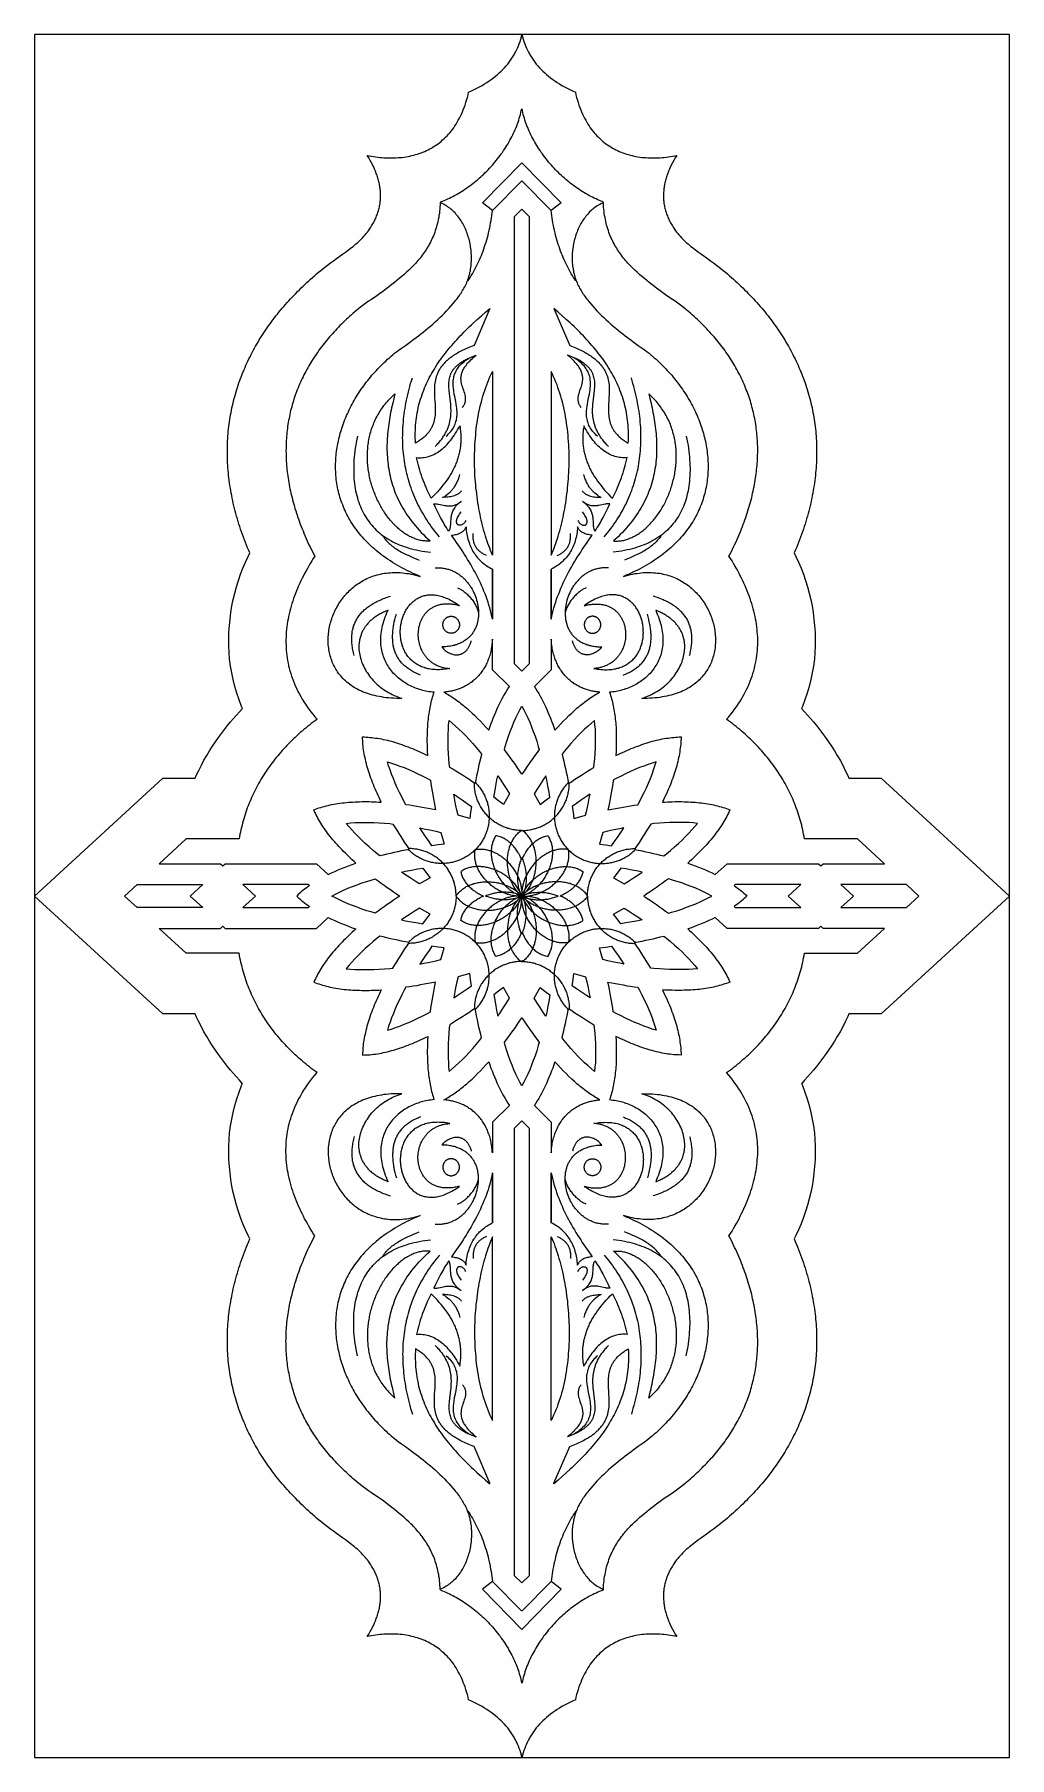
# Model space of a CAD drawing. Extents: x -5 to 96, y -47 to 131.
import ezdxf

# ---------------------------------------------------------------- set-up
doc = ezdxf.new("R2010")
doc.units = 0
doc.header["$MEASUREMENT"] = 0
doc.layers.add('LAYER_1', color=18, linetype='CONTINUOUS')

msp = doc.modelspace()

# ---------------------------------------------------------------- linework, layer by layer
at = {"layer": 'LAYER_1'}
for points in [[(45.3, -47.1), (45.24, -46.86), (45.17, -46.62), (45.1, -46.38), (45.02, -46.15), (44.93, -45.92), (44.84, -45.7), (44.73, -45.48), (44.63, -45.26), (44.57, -45.15), (44.51, -45.05), (44.45, -44.94), (44.39, -44.84), (44.32, -44.74), (44.26, -44.63), (44.19, -44.53), (44.12, -44.43), (44.05, -44.33), (43.98, -44.23), (43.9, -44.14), (43.82, -44.04), (43.67, -43.85), (43.5, -43.66), (43.32, -43.48), (43.14, -43.3), (42.95, -43.12), (42.76, -42.95), (42.55, -42.78), (42.34, -42.61), (42.12, -42.45), (41.89, -42.28), (41.65, -42.13), (41.41, -41.97), (41.16, -41.82), (40.9, -41.67), (40.63, -41.53), (40.35, -41.39), (40.07, -41.25), (39.77, -41.11), (39.71, -40.84), (39.64, -40.57), (39.56, -40.3), (39.48, -40.04), (39.4, -39.79), (39.31, -39.55), (39.22, -39.31), (39.13, -39.08), (39.03, -38.85), (38.92, -38.63), (38.81, -38.42), (38.7, -38.21), (38.59, -38.01), (38.47, -37.81), (38.34, -37.62), (38.22, -37.43), (38.09, -37.26), (37.95, -37.08), (37.82, -36.92), (37.68, -36.76), (37.53, -36.6), (37.38, -36.45), (37.23, -36.3), (37.08, -36.17), (36.93, -36.03), (36.77, -35.9), (36.6, -35.78), (36.44, -35.66), (36.27, -35.55), (36.1, -35.44), (35.93, -35.34), (35.76, -35.24), (35.58, -35.15), (35.4, -35.07), (35.22, -34.98), (35.03, -34.91), (34.85, -34.83), (34.66, -34.77), (34.47, -34.71), (34.27, -34.65), (34.08, -34.59), (33.88, -34.55), (33.69, -34.5), (33.49, -34.46), (33.29, -34.43), (33.08, -34.4), (32.88, -34.37), (32.67, -34.35), (32.47, -34.33), (32.26, -34.32), (32.05, -34.31), (31.84, -34.31), (31.63, -34.31), (31.42, -34.31), (31.21, -34.32), (30.99, -34.33), (30.78, -34.34), (30.56, -34.36), (30.35, -34.39), (30.13, -34.41), (29.91, -34.45), (29.7, -34.48), (29.48, -34.52), (29.26, -34.56), (29.42, -34.31), (29.56, -34.06), (29.7, -33.81), (29.83, -33.57), (29.95, -33.32), (30, -33.2), (30.06, -33.07), (30.11, -32.95), (30.16, -32.83), (30.2, -32.7), (30.25, -32.58), (30.29, -32.46), (30.33, -32.34), (30.37, -32.22), (30.4, -32.09), (30.44, -31.97), (30.47, -31.85), (30.5, -31.73), (30.52, -31.61), (30.54, -31.49), (30.57, -31.37), (30.58, -31.25), (30.6, -31.13), (30.61, -31.01), (30.63, -30.89), (30.63, -30.77), (30.64, -30.65), (30.64, -30.53), (30.65, -30.41), (30.64, -30.29), (30.64, -30.17), (30.64, -30.05), (30.63, -29.93), (30.62, -29.82), (30.6, -29.7), (30.59, -29.58), (30.57, -29.46), (30.55, -29.34), (30.52, -29.23), (30.5, -29.11), (30.47, -28.99), (30.44, -28.88), (30.4, -28.76), (30.37, -28.64), (30.33, -28.53), (30.29, -28.41), (30.24, -28.29), (30.19, -28.18), (30.14, -28.06), (30.09, -27.95), (30.04, -27.83), (29.98, -27.72), (29.92, -27.6), (29.86, -27.49), (29.79, -27.37), (29.72, -27.26), (29.65, -27.14), (29.58, -27.03), (29.5, -26.92), (29.39, -26.77), (29.28, -26.62), (29.17, -26.47), (29.04, -26.33), (28.92, -26.19), (28.79, -26.05), (28.66, -25.92), (28.52, -25.78), (28.38, -25.65), (28.24, -25.52), (28.09, -25.4), (27.94, -25.27), (27.79, -25.15), (27.64, -25.03), (27.33, -24.79), (27.02, -24.56), (26.7, -24.33), (26.07, -23.88), (25.76, -23.66), (25.45, -23.43), (25.16, -23.21), (25.01, -23.1), (24.87, -22.98), (24.65, -22.81), (24.44, -22.64), (24.23, -22.46), (24.02, -22.29), (23.81, -22.11), (23.61, -21.93), (23.4, -21.75), (23.2, -21.57), (23.01, -21.39), (22.81, -21.21), (22.62, -21.02), (22.42, -20.84), (22.23, -20.65), (22.05, -20.47), (21.86, -20.28), (21.68, -20.09), (21.5, -19.9), (21.32, -19.71), (21.14, -19.51), (20.96, -19.32), (20.79, -19.13), (20.62, -18.93), (20.45, -18.73), (20.29, -18.53), (20.12, -18.34), (19.96, -18.14), (19.8, -17.94), (19.65, -17.73), (19.49, -17.53), (19.34, -17.33), (19.19, -17.12), (19.04, -16.92), (18.9, -16.71), (18.76, -16.5), (18.62, -16.29), (18.48, -16.08), (18.34, -15.87), (18.21, -15.66), (18.08, -15.45), (17.95, -15.24), (17.82, -15.02), (17.7, -14.81), (17.58, -14.59), (17.46, -14.37), (17.34, -14.15), (17.23, -13.93), (17.12, -13.71), (17.01, -13.49), (16.9, -13.27), (16.8, -13.05), (16.69, -12.83), (16.6, -12.6), (16.5, -12.38), (16.41, -12.15), (16.31, -11.92), (16.22, -11.69), (16.14, -11.47), (16.05, -11.24), (15.97, -11.01), (15.89, -10.77), (15.82, -10.54), (15.74, -10.31), (15.67, -10.08), (15.6, -9.84), (15.54, -9.61), (15.48, -9.37), (15.42, -9.13), (15.36, -8.89), (15.3, -8.66), (15.25, -8.42), (15.2, -8.18), (15.15, -7.94), (15.11, -7.69), (15.07, -7.45), (15.03, -7.21), (14.99, -6.96), (14.96, -6.72), (14.93, -6.47), (14.9, -6.23), (14.87, -5.98), (14.85, -5.73), (14.83, -5.48), (14.82, -5.24), (14.8, -4.99), (14.79, -4.73), (14.78, -4.48), (14.78, -4.23), (14.77, -3.98), (14.77, -3.73), (14.78, -3.47), (14.78, -3.22), (14.79, -2.96), (14.8, -2.71), (14.82, -2.45), (14.83, -2.19), (14.85, -1.93), (14.88, -1.68), (14.9, -1.42), (14.93, -1.16), (14.96, -0.9), (15, -0.64), (15.04, -0.37), (15.08, -0.11), (15.12, 0.15), (15.17, 0.41), (15.22, 0.68), (15.27, 0.94), (15.33, 1.21), (15.39, 1.47), (15.45, 1.74), (15.52, 2.01), (15.58, 2.27), (15.65, 2.54), (15.73, 2.81), (15.81, 3.08), (15.89, 3.35), (15.97, 3.62), (16.06, 3.89), (16.15, 4.16), (16.24, 4.43), (16.34, 4.71), (16.44, 4.98), (16.54, 5.25), (16.64, 5.53), (16.75, 5.8), (16.87, 6.07), (16.98, 6.35), (17.1, 6.63), (16.93, 6.97), (16.65, 7.58), (16.39, 8.2), (16.15, 8.84), (15.93, 9.48), (15.73, 10.12), (15.55, 10.78), (15.39, 11.44), (15.25, 12.11), (15.14, 12.78), (15.05, 13.46), (14.98, 14.15), (14.93, 14.84), (14.91, 15.53), (14.92, 16.23), (14.95, 16.93), (15.01, 17.63), (15.1, 18.34), (15.22, 19.04), (15.37, 19.74), (15.54, 20.44), (15.75, 21.14), (15.99, 21.83), (16.25, 22.52), (16.34, 22.72), (16.32, 22.75), (16.02, 23.07), (15.72, 23.41), (15.41, 23.76), (15.1, 24.13), (14.79, 24.51), (14.48, 24.91), (14.16, 25.32), (13.85, 25.74), (13.54, 26.18), (13.24, 26.64), (12.93, 27.11), (12.64, 27.6), (12.35, 28.1), (12.08, 28.61), (11.81, 29.14), (11.55, 29.69), (11.44, 29.95), (8.1, 29.96), (-5.22, 42.16), (8.1, 54.36), (11.44, 54.37), (11.55, 54.63), (11.81, 55.18), (12.08, 55.71), (12.35, 56.23), (12.64, 56.73), (12.93, 57.21), (13.24, 57.68), (13.54, 58.14), (13.85, 58.58), (14.16, 59), (14.48, 59.41), (14.79, 59.81), (15.1, 60.19), (15.41, 60.56), (15.72, 60.91), (16.02, 61.25), (16.32, 61.57), (16.34, 61.6), (16.25, 61.8), (15.99, 62.49), (15.75, 63.18), (15.54, 63.88), (15.37, 64.58), (15.22, 65.28), (15.1, 65.99), (15.01, 66.69), (14.95, 67.39), (14.92, 68.09), (14.91, 68.79), (14.93, 69.48), (14.98, 70.17), (15.05, 70.86), (15.14, 71.54), (15.25, 72.22), (15.39, 72.88), (15.55, 73.55), (15.73, 74.2), (15.93, 74.85), (16.15, 75.49), (16.39, 76.12), (16.65, 76.74), (16.93, 77.35), (17.1, 77.7), (16.98, 77.97), (16.87, 78.25), (16.75, 78.52), (16.64, 78.8), (16.54, 79.07), (16.44, 79.34), (16.34, 79.62), (16.24, 79.89), (16.15, 80.16), (16.06, 80.43), (15.97, 80.7), (15.89, 80.97), (15.81, 81.24), (15.73, 81.51), (15.65, 81.78), (15.58, 82.05), (15.52, 82.31), (15.45, 82.58), (15.39, 82.85), (15.33, 83.11), (15.27, 83.38), (15.22, 83.64), (15.17, 83.91), (15.12, 84.17), (15.08, 84.43), (15.04, 84.7), (15, 84.96), (14.96, 85.22), (14.93, 85.48), (14.9, 85.74), (14.88, 86), (14.85, 86.26), (14.83, 86.51), (14.82, 86.77), (14.8, 87.03), (14.79, 87.28), (14.78, 87.54), (14.78, 87.79), (14.77, 88.05), (14.77, 88.3), (14.78, 88.55), (14.78, 88.81), (14.79, 89.06), (14.8, 89.31), (14.82, 89.56), (14.83, 89.81), (14.85, 90.06), (14.87, 90.3), (14.9, 90.55), (14.93, 90.8), (14.96, 91.04), (14.99, 91.29), (15.03, 91.53), (15.07, 91.77), (15.11, 92.02), (15.15, 92.26), (15.2, 92.5), (15.25, 92.74), (15.3, 92.98), (15.36, 93.22), (15.42, 93.45), (15.48, 93.69), (15.54, 93.93), (15.6, 94.16), (15.67, 94.4), (15.74, 94.63), (15.82, 94.86), (15.89, 95.1), (15.97, 95.33), (16.05, 95.56), (16.14, 95.79), (16.22, 96.02), (16.31, 96.24), (16.41, 96.47), (16.5, 96.7), (16.6, 96.92), (16.69, 97.15), (16.8, 97.37), (16.9, 97.59), (17.01, 97.82), (17.12, 98.04), (17.23, 98.26), (17.34, 98.48), (17.46, 98.69), (17.58, 98.91), (17.7, 99.13), (17.82, 99.34), (17.95, 99.56), (18.08, 99.77), (18.21, 99.98), (18.34, 100.2), (18.48, 100.41), (18.62, 100.62), (18.76, 100.82), (18.9, 101.03), (19.04, 101.24), (19.19, 101.44), (19.34, 101.65), (19.49, 101.85), (19.65, 102.06), (19.8, 102.26), (19.96, 102.46), (20.12, 102.66), (20.29, 102.86), (20.45, 103.06), (20.62, 103.25), (20.79, 103.45), (20.96, 103.64), (21.14, 103.84), (21.32, 104.03), (21.5, 104.22), (21.68, 104.41), (21.86, 104.6), (22.05, 104.79), (22.23, 104.97), (22.42, 105.16), (22.62, 105.35), (22.81, 105.53), (23.01, 105.71), (23.2, 105.89), (23.4, 106.07), (23.61, 106.25), (23.81, 106.43), (24.02, 106.61), (24.23, 106.79), (24.44, 106.96), (24.65, 107.13), (24.87, 107.31), (25.01, 107.42), (25.16, 107.53), (25.45, 107.76), (25.76, 107.98), (26.07, 108.2), (26.7, 108.65), (27.02, 108.88), (27.33, 109.11), (27.64, 109.35), (27.79, 109.47), (27.94, 109.59), (28.09, 109.72), (28.24, 109.85), (28.38, 109.97), (28.52, 110.1), (28.66, 110.24), (28.79, 110.37), (28.92, 110.51), (29.04, 110.65), (29.17, 110.79), (29.28, 110.94), (29.39, 111.09), (29.5, 111.24), (29.58, 111.35), (29.65, 111.47), (29.72, 111.58), (29.79, 111.7), (29.86, 111.81), (29.92, 111.92), (29.98, 112.04), (30.04, 112.15), (30.09, 112.27), (30.14, 112.39), (30.19, 112.5), (30.24, 112.62), (30.29, 112.73), (30.33, 112.85), (30.37, 112.97), (30.4, 113.08), (30.44, 113.2), (30.47, 113.32), (30.5, 113.43), (30.52, 113.55), (30.55, 113.67), (30.57, 113.78), (30.59, 113.9), (30.6, 114.02), (30.62, 114.14), (30.63, 114.26), (30.64, 114.38), (30.64, 114.49), (30.64, 114.61), (30.65, 114.73), (30.64, 114.85), (30.64, 114.97), (30.63, 115.09), (30.63, 115.21), (30.61, 115.33), (30.6, 115.45), (30.58, 115.57), (30.57, 115.69), (30.54, 115.81), (30.52, 115.93), (30.5, 116.05), (30.47, 116.17), (30.44, 116.3), (30.4, 116.42), (30.37, 116.54), (30.33, 116.66), (30.29, 116.78), (30.25, 116.9), (30.2, 117.03), (30.16, 117.15), (30.11, 117.27), (30.06, 117.4), (30, 117.52), (29.95, 117.64), (29.83, 117.89), (29.7, 118.14), (29.56, 118.38), (29.42, 118.63), (29.26, 118.88), (29.48, 118.84), (29.7, 118.8), (29.91, 118.77), (30.13, 118.74), (30.35, 118.71), (30.56, 118.69), (30.78, 118.67), (30.99, 118.65), (31.21, 118.64), (31.42, 118.63), (31.63, 118.63), (31.84, 118.63), (32.05, 118.63), (32.26, 118.64), (32.47, 118.66), (32.67, 118.67), (32.88, 118.69), (33.08, 118.72), (33.29, 118.75), (33.49, 118.79), (33.69, 118.82), (33.88, 118.87), (34.08, 118.92), (34.27, 118.97), (34.47, 119.03), (34.66, 119.09), (34.85, 119.16), (35.03, 119.23), (35.22, 119.31), (35.4, 119.39), (35.58, 119.47), (35.76, 119.57), (35.93, 119.66), (36.1, 119.77), (36.27, 119.87), (36.44, 119.99), (36.6, 120.1), (36.77, 120.23), (36.93, 120.35), (37.08, 120.49), (37.23, 120.63), (37.38, 120.77), (37.53, 120.92), (37.68, 121.08), (37.82, 121.24), (37.95, 121.41), (38.09, 121.58), (38.22, 121.76), (38.34, 121.94), (38.47, 122.13), (38.59, 122.33), (38.7, 122.53), (38.81, 122.74), (38.92, 122.95), (39.03, 123.17), (39.13, 123.4), (39.22, 123.63), (39.31, 123.87), (39.4, 124.11), (39.48, 124.37), (39.56, 124.62), (39.64, 124.89), (39.71, 125.16), (39.77, 125.44), (40.07, 125.57), (40.35, 125.71), (40.63, 125.85), (40.9, 126), (41.16, 126.14), (41.41, 126.3), (41.65, 126.45), (41.89, 126.61), (42.12, 126.77), (42.34, 126.93), (42.55, 127.1), (42.76, 127.27), (42.95, 127.44), (43.14, 127.62), (43.32, 127.8), (43.5, 127.98), (43.67, 128.17), (43.82, 128.36), (43.9, 128.46), (43.98, 128.56), (44.05, 128.65), (44.12, 128.75), (44.19, 128.85), (44.26, 128.96), (44.32, 129.06), (44.39, 129.16), (44.45, 129.27), (44.51, 129.37), (44.57, 129.48), (44.63, 129.58), (44.73, 129.8), (44.84, 130.02), (44.93, 130.24), (45.02, 130.47), (45.1, 130.7), (45.17, 130.94), (45.24, 131.18), (45.3, 131.42), (45.36, 131.18), (45.43, 130.94), (45.5, 130.7), (45.58, 130.47), (45.67, 130.24), (45.77, 130.02), (45.87, 129.8), (45.98, 129.58), (46.03, 129.48), (46.09, 129.37), (46.15, 129.27), (46.21, 129.16), (46.28, 129.06), (46.34, 128.96), (46.41, 128.85), (46.48, 128.75), (46.55, 128.65), (46.62, 128.56), (46.7, 128.46), (46.78, 128.36), (46.93, 128.17), (47.1, 127.98), (47.28, 127.8), (47.46, 127.62), (47.65, 127.44), (47.84, 127.27), (48.05, 127.1), (48.26, 126.93), (48.48, 126.77), (48.71, 126.61), (48.95, 126.45), (49.19, 126.3), (49.44, 126.14), (49.7, 126), (49.97, 125.85), (50.25, 125.71), (50.53, 125.57), (50.83, 125.44), (50.89, 125.16), (50.96, 124.89), (51.04, 124.62), (51.12, 124.37), (51.2, 124.11), (51.29, 123.87), (51.38, 123.63), (51.47, 123.4), (51.57, 123.17), (51.68, 122.95), (51.79, 122.74), (51.9, 122.53), (52.01, 122.33), (52.13, 122.13), (52.26, 121.94), (52.38, 121.76), (52.51, 121.58), (52.65, 121.41), (52.78, 121.24), (52.92, 121.08), (53.07, 120.92), (53.22, 120.77), (53.37, 120.63), (53.52, 120.49), (53.67, 120.35), (53.83, 120.23), (54, 120.1), (54.16, 119.99), (54.33, 119.87), (54.5, 119.77), (54.67, 119.66), (54.84, 119.57), (55.02, 119.47), (55.2, 119.39), (55.38, 119.31), (55.57, 119.23), (55.75, 119.16), (55.94, 119.09), (56.13, 119.03), (56.33, 118.97), (56.52, 118.92), (56.72, 118.87), (56.91, 118.82), (57.11, 118.79), (57.31, 118.75), (57.52, 118.72), (57.72, 118.69), (57.93, 118.67), (58.13, 118.66), (58.34, 118.64), (58.55, 118.63), (58.76, 118.63), (58.97, 118.63), (59.18, 118.63), (59.39, 118.64), (59.61, 118.65), (59.82, 118.67), (60.04, 118.69), (60.25, 118.71), (60.47, 118.74), (60.69, 118.77), (60.9, 118.8), (61.12, 118.84), (61.34, 118.88), (61.18, 118.63), (61.04, 118.38), (60.9, 118.14), (60.77, 117.89), (60.65, 117.64), (60.6, 117.52), (60.54, 117.4), (60.49, 117.27), (60.44, 117.15), (60.4, 117.03), (60.35, 116.9), (60.31, 116.78), (60.27, 116.66), (60.23, 116.54), (60.2, 116.42), (60.16, 116.3), (60.13, 116.17), (60.1, 116.05), (60.08, 115.93), (60.06, 115.81), (60.03, 115.69), (60.02, 115.57), (60, 115.45), (59.99, 115.33), (59.98, 115.21), (59.97, 115.09), (59.96, 114.97), (59.96, 114.85), (59.95, 114.73), (59.96, 114.61), (59.96, 114.49), (59.97, 114.38), (59.97, 114.26), (59.98, 114.14), (60, 114.02), (60.01, 113.9), (60.03, 113.78), (60.05, 113.67), (60.08, 113.55), (60.1, 113.43), (60.13, 113.32), (60.16, 113.2), (60.2, 113.08), (60.23, 112.97), (60.27, 112.85), (60.32, 112.73), (60.36, 112.62), (60.41, 112.5), (60.46, 112.39), (60.51, 112.27), (60.56, 112.15), (60.62, 112.04), (60.68, 111.92), (60.74, 111.81), (60.81, 111.7), (60.88, 111.58), (60.95, 111.47), (61.02, 111.35), (61.1, 111.24), (61.21, 111.09), (61.32, 110.94), (61.43, 110.79), (61.56, 110.65), (61.68, 110.51), (61.81, 110.37), (61.94, 110.24), (62.08, 110.1), (62.22, 109.97), (62.36, 109.85), (62.51, 109.72), (62.66, 109.59), (62.81, 109.47), (62.96, 109.35), (63.27, 109.11), (63.58, 108.88), (63.9, 108.65), (64.53, 108.2), (64.84, 107.98), (65.15, 107.76), (65.44, 107.53), (65.59, 107.42), (65.73, 107.31), (65.95, 107.13), (66.16, 106.96), (66.37, 106.79), (66.58, 106.61), (66.79, 106.43), (66.99, 106.25), (67.2, 106.07), (67.4, 105.89), (67.59, 105.71), (67.79, 105.53), (67.98, 105.35), (68.18, 105.16), (68.37, 104.97), (68.55, 104.79), (68.74, 104.6), (68.92, 104.41), (69.1, 104.22), (69.28, 104.03), (69.46, 103.84), (69.64, 103.64), (69.81, 103.45), (69.98, 103.25), (70.15, 103.06), (70.31, 102.86), (70.48, 102.66), (70.64, 102.46), (70.8, 102.26), (70.95, 102.06), (71.11, 101.85), (71.26, 101.65), (71.41, 101.44), (71.56, 101.24), (71.7, 101.03), (71.84, 100.82), (71.98, 100.62), (72.12, 100.41), (72.26, 100.2), (72.39, 99.98), (72.52, 99.77), (72.65, 99.56), (72.78, 99.34), (72.9, 99.13), (73.02, 98.91), (73.14, 98.69), (73.26, 98.48), (73.37, 98.26), (73.48, 98.04), (73.59, 97.82), (73.7, 97.59), (73.8, 97.37), (73.91, 97.15), (74, 96.92), (74.1, 96.7), (74.2, 96.47), (74.29, 96.24), (74.38, 96.02), (74.46, 95.79), (74.55, 95.56), (74.63, 95.33), (74.71, 95.1), (74.78, 94.86), (74.86, 94.63), (74.93, 94.4), (75, 94.16), (75.06, 93.93), (75.12, 93.69), (75.18, 93.45), (75.24, 93.22), (75.3, 92.98), (75.35, 92.74), (75.4, 92.5), (75.45, 92.26), (75.49, 92.02), (75.53, 91.77), (75.57, 91.53), (75.61, 91.29), (75.64, 91.04), (75.67, 90.8), (75.7, 90.55), (75.73, 90.3), (75.75, 90.06), (75.77, 89.81), (75.79, 89.56), (75.8, 89.31), (75.81, 89.06), (75.82, 88.81), (75.82, 88.55), (75.83, 88.3), (75.83, 88.05), (75.82, 87.79), (75.82, 87.54), (75.81, 87.28), (75.8, 87.03), (75.78, 86.77), (75.77, 86.51), (75.75, 86.26), (75.72, 86), (75.7, 85.74), (75.67, 85.48), (75.64, 85.22), (75.6, 84.96), (75.56, 84.7), (75.52, 84.43), (75.48, 84.17), (75.43, 83.91), (75.38, 83.64), (75.33, 83.38), (75.27, 83.11), (75.21, 82.85), (75.15, 82.58), (75.09, 82.31), (75.02, 82.05), (74.95, 81.78), (74.87, 81.51), (74.79, 81.24), (74.71, 80.97), (74.63, 80.7), (74.54, 80.43), (74.45, 80.16), (74.36, 79.89), (74.26, 79.62), (74.16, 79.34), (74.06, 79.07), (73.96, 78.8), (73.85, 78.52), (73.73, 78.25), (73.62, 77.97), (73.5, 77.7), (73.67, 77.35), (73.95, 76.74), (74.21, 76.12), (74.45, 75.49), (74.67, 74.85), (74.87, 74.2), (75.05, 73.55), (75.21, 72.88), (75.35, 72.22), (75.46, 71.54), (75.55, 70.86), (75.62, 70.17), (75.67, 69.48), (75.69, 68.79), (75.68, 68.09), (75.65, 67.39), (75.59, 66.69), (75.5, 65.99), (75.38, 65.28), (75.23, 64.58), (75.06, 63.88), (74.85, 63.18), (74.61, 62.49), (74.35, 61.8), (74.26, 61.6), (74.28, 61.57), (74.58, 61.25), (74.88, 60.91), (75.19, 60.56), (75.5, 60.19), (75.81, 59.81), (76.12, 59.41), (76.44, 59), (76.75, 58.58), (77.06, 58.14), (77.36, 57.68), (77.67, 57.21), (77.96, 56.73), (78.25, 56.23), (78.53, 55.71), (78.79, 55.18), (79.05, 54.63), (79.16, 54.37), (82.5, 54.36), (95.82, 42.16), (82.5, 29.96), (79.16, 29.95), (79.05, 29.69), (78.79, 29.14), (78.53, 28.61), (78.25, 28.1), (77.96, 27.6), (77.67, 27.11), (77.36, 26.64), (77.06, 26.18), (76.75, 25.74), (76.44, 25.32), (76.12, 24.91), (75.81, 24.51), (75.5, 24.13), (75.19, 23.76), (74.88, 23.41), (74.58, 23.07), (74.28, 22.75), (74.26, 22.72), (74.35, 22.52), (74.61, 21.83), (74.85, 21.14), (75.06, 20.44), (75.23, 19.74), (75.38, 19.04), (75.5, 18.34), (75.59, 17.63), (75.65, 16.93), (75.68, 16.23), (75.69, 15.53), (75.67, 14.84), (75.62, 14.15), (75.55, 13.46), (75.46, 12.78), (75.35, 12.11), (75.21, 11.44), (75.05, 10.78), (74.87, 10.12), (74.67, 9.48), (74.45, 8.84), (74.21, 8.2), (73.95, 7.58), (73.67, 6.97), (73.5, 6.63), (73.62, 6.35), (73.73, 6.07), (73.85, 5.8), (73.96, 5.53), (74.06, 5.25), (74.16, 4.98), (74.26, 4.71), (74.36, 4.43), (74.45, 4.16), (74.54, 3.89), (74.63, 3.62), (74.71, 3.35), (74.79, 3.08), (74.87, 2.81), (74.95, 2.54), (75.02, 2.27), (75.09, 2.01), (75.15, 1.74), (75.21, 1.47), (75.27, 1.21), (75.33, 0.94), (75.38, 0.68), (75.43, 0.41), (75.48, 0.15), (75.52, -0.11), (75.56, -0.37), (75.6, -0.64), (75.64, -0.9), (75.67, -1.16), (75.7, -1.42), (75.72, -1.68), (75.75, -1.93), (75.77, -2.19), (75.78, -2.45), (75.8, -2.71), (75.81, -2.96), (75.82, -3.22), (75.82, -3.47), (75.83, -3.73), (75.83, -3.98), (75.82, -4.23), (75.82, -4.48), (75.81, -4.73), (75.8, -4.99), (75.79, -5.24), (75.77, -5.48), (75.75, -5.73), (75.73, -5.98), (75.7, -6.23), (75.67, -6.47), (75.64, -6.72), (75.61, -6.96), (75.57, -7.21), (75.53, -7.45), (75.49, -7.69), (75.45, -7.94), (75.4, -8.18), (75.35, -8.42), (75.3, -8.66), (75.24, -8.89), (75.18, -9.13), (75.12, -9.37), (75.06, -9.61), (75, -9.84), (74.93, -10.08), (74.86, -10.31), (74.78, -10.54), (74.71, -10.77), (74.63, -11.01), (74.55, -11.24), (74.46, -11.47), (74.38, -11.69), (74.29, -11.92), (74.2, -12.15), (74.1, -12.38), (74, -12.6), (73.91, -12.83), (73.8, -13.05), (73.7, -13.27), (73.59, -13.49), (73.48, -13.71), (73.37, -13.93), (73.26, -14.15), (73.14, -14.37), (73.02, -14.59), (72.9, -14.81), (72.78, -15.02), (72.65, -15.24), (72.52, -15.45), (72.39, -15.66), (72.26, -15.87), (72.12, -16.08), (71.98, -16.29), (71.84, -16.5), (71.7, -16.71), (71.56, -16.92), (71.41, -17.12), (71.26, -17.33), (71.11, -17.53), (70.95, -17.73), (70.8, -17.94), (70.64, -18.14), (70.48, -18.34), (70.31, -18.53), (70.15, -18.73), (69.98, -18.93), (69.81, -19.13), (69.64, -19.32), (69.46, -19.51), (69.28, -19.71), (69.1, -19.9), (68.92, -20.09), (68.74, -20.28), (68.55, -20.47), (68.37, -20.65), (68.18, -20.84), (67.98, -21.02), (67.79, -21.21), (67.59, -21.39), (67.4, -21.57), (67.2, -21.75), (66.99, -21.93), (66.79, -22.11), (66.58, -22.29), (66.37, -22.46), (66.16, -22.64), (65.95, -22.81), (65.73, -22.98), (65.59, -23.1), (65.44, -23.21), (65.15, -23.43), (64.84, -23.66), (64.53, -23.88), (63.9, -24.33), (63.58, -24.56), (63.27, -24.79), (62.96, -25.03), (62.81, -25.15), (62.66, -25.27), (62.51, -25.4), (62.36, -25.52), (62.22, -25.65), (62.08, -25.78), (61.94, -25.92), (61.81, -26.05), (61.68, -26.19), (61.56, -26.33), (61.43, -26.47), (61.32, -26.62), (61.21, -26.77), (61.1, -26.92), (61.02, -27.03), (60.95, -27.14), (60.88, -27.26), (60.81, -27.37), (60.74, -27.49), (60.68, -27.6), (60.62, -27.72), (60.56, -27.83), (60.51, -27.95), (60.46, -28.06), (60.41, -28.18), (60.36, -28.29), (60.32, -28.41), (60.27, -28.53), (60.23, -28.64), (60.2, -28.76), (60.16, -28.88), (60.13, -28.99), (60.1, -29.11), (60.08, -29.23), (60.05, -29.34), (60.03, -29.46), (60.01, -29.58), (60, -29.7), (59.98, -29.82), (59.97, -29.93), (59.97, -30.05), (59.96, -30.17), (59.96, -30.29), (59.95, -30.41), (59.96, -30.53), (59.96, -30.65), (59.97, -30.77), (59.98, -30.89), (59.99, -31.01), (60, -31.13), (60.02, -31.25), (60.03, -31.37), (60.06, -31.49), (60.08, -31.61), (60.1, -31.73), (60.13, -31.85), (60.16, -31.97), (60.2, -32.09), (60.23, -32.22), (60.27, -32.34), (60.31, -32.46), (60.35, -32.58), (60.4, -32.7), (60.44, -32.83), (60.49, -32.95), (60.54, -33.07), (60.6, -33.2), (60.65, -33.32), (60.77, -33.57), (60.9, -33.81), (61.04, -34.06), (61.18, -34.31), (61.34, -34.56), (61.12, -34.52), (60.9, -34.48), (60.69, -34.45), (60.47, -34.41), (60.25, -34.39), (60.04, -34.36), (59.82, -34.34), (59.61, -34.33), (59.39, -34.32), (59.18, -34.31), (58.97, -34.31), (58.76, -34.31), (58.55, -34.31), (58.34, -34.32), (58.13, -34.33), (57.93, -34.35), (57.72, -34.37), (57.52, -34.4), (57.31, -34.43), (57.11, -34.46), (56.91, -34.5), (56.72, -34.55), (56.52, -34.59), (56.33, -34.65), (56.13, -34.71), (55.94, -34.77), (55.75, -34.83), (55.57, -34.91), (55.38, -34.98), (55.2, -35.07), (55.02, -35.15), (54.84, -35.24), (54.67, -35.34), (54.5, -35.44), (54.33, -35.55), (54.16, -35.66), (54, -35.78), (53.83, -35.9), (53.67, -36.03), (53.52, -36.17), (53.37, -36.3), (53.22, -36.45), (53.07, -36.6), (52.92, -36.76), (52.78, -36.92), (52.65, -37.08), (52.51, -37.26), (52.38, -37.43), (52.26, -37.62), (52.13, -37.81), (52.01, -38.01), (51.9, -38.21), (51.79, -38.42), (51.68, -38.63), (51.57, -38.85), (51.47, -39.08), (51.38, -39.31), (51.29, -39.55), (51.2, -39.79), (51.12, -40.04), (51.04, -40.3), (50.96, -40.57), (50.89, -40.84), (50.83, -41.11), (50.53, -41.25), (50.25, -41.39), (49.97, -41.53), (49.7, -41.67), (49.44, -41.82), (49.19, -41.97), (48.95, -42.13), (48.71, -42.28), (48.48, -42.45), (48.26, -42.61), (48.05, -42.78), (47.84, -42.95), (47.65, -43.12), (47.46, -43.3), (47.28, -43.48), (47.1, -43.66), (46.93, -43.85), (46.78, -44.04), (46.7, -44.14), (46.62, -44.23), (46.55, -44.33), (46.48, -44.43), (46.41, -44.53), (46.34, -44.63), (46.28, -44.74), (46.21, -44.84), (46.15, -44.94), (46.09, -45.05), (46.03, -45.15), (45.98, -45.26), (45.87, -45.48), (45.77, -45.7), (45.67, -45.92), (45.58, -46.15), (45.5, -46.38), (45.43, -46.62), (45.36, -46.86)], [(-5.22, -47.1), (95.81, -47.1), (95.81, 131.41), (-5.22, 131.41)], [(45.28, 116.21), (45.26, 116.21), (42.24, 113.17), (41.2, 113.99), (45.28, 118.14), (49.36, 113.99), (48.33, 113.17), (45.31, 116.21)], [(36.19, 63.27), (36.02, 63.28), (35.85, 63.3), (35.68, 63.32), (35.52, 63.35), (35.35, 63.38), (35.18, 63.42), (35.02, 63.46), (34.85, 63.51), (34.69, 63.56), (34.53, 63.61), (34.37, 63.67), (34.21, 63.73), (34.05, 63.79), (33.9, 63.86), (33.74, 63.93), (33.59, 64.01), (33.44, 64.09), (33.3, 64.18), (33.15, 64.27), (33.01, 64.36), (32.88, 64.45), (32.74, 64.55), (32.61, 64.66), (32.48, 64.76), (32.35, 64.87), (32.23, 64.99), (32.11, 65.11), (32, 65.23), (31.89, 65.35), (31.78, 65.48), (31.68, 65.62), (31.58, 65.75), (31.48, 65.89), (31.39, 66.03), (31.31, 66.18), (31.23, 66.33), (31.15, 66.48), (31.08, 66.64), (31.01, 66.8), (30.95, 66.96), (30.9, 67.12), (30.85, 67.29), (30.8, 67.47), (30.77, 67.64), (30.73, 67.82), (30.71, 68), (30.69, 68.18), (30.67, 68.37), (30.67, 68.56), (30.67, 68.76), (30.67, 68.95), (30.69, 69.15), (30.71, 69.35), (30.73, 69.56), (30.77, 69.77), (30.81, 69.98), (30.86, 70.19), (30.91, 70.41), (30.98, 70.63), (31.05, 70.85), (31.13, 71.07), (31.22, 71.3), (31.31, 71.53), (31.42, 71.76), (31.3, 71.71), (31.18, 71.66), (31.07, 71.61), (30.95, 71.56), (30.85, 71.51), (30.74, 71.46), (30.63, 71.4), (30.53, 71.35), (30.43, 71.29), (30.34, 71.23), (30.24, 71.17), (30.15, 71.11), (30.06, 71.05), (29.98, 70.99), (29.89, 70.92), (29.81, 70.86), (29.73, 70.79), (29.66, 70.73), (29.58, 70.66), (29.51, 70.59), (29.44, 70.52), (29.38, 70.45), (29.31, 70.38), (29.25, 70.3), (29.19, 70.23), (29.13, 70.16), (29.08, 70.08), (29.02, 70), (28.97, 69.93), (28.93, 69.85), (28.88, 69.77), (28.84, 69.69), (28.79, 69.62), (28.75, 69.54), (28.72, 69.45), (28.68, 69.37), (28.65, 69.29), (28.62, 69.21), (28.59, 69.13), (28.56, 69.04), (28.54, 68.96), (28.52, 68.88), (28.5, 68.79), (28.48, 68.71), (28.46, 68.62), (28.45, 68.54), (28.43, 68.45), (28.42, 68.36), (28.41, 68.19), (28.4, 68.02), (28.41, 67.84), (28.41, 67.67), (28.43, 67.49), (28.45, 67.31), (28.49, 67.14), (28.52, 66.96), (28.57, 66.79), (28.62, 66.62), (28.68, 66.44), (28.75, 66.27), (28.82, 66.1), (28.9, 65.93), (28.98, 65.76), (29.08, 65.59), (29.17, 65.43), (29.28, 65.27), (29.39, 65.11), (29.5, 64.95), (29.62, 64.8), (29.75, 64.65), (29.88, 64.5), (30.02, 64.35), (30.16, 64.21), (30.31, 64.07), (30.46, 63.94), (30.62, 63.81), (30.79, 63.68), (30.95, 63.56), (31.12, 63.45), (31.3, 63.34), (31.48, 63.23), (31.67, 63.13), (31.86, 63.03), (32.05, 62.94), (32.25, 62.86), (32.45, 62.78), (32.65, 62.71), (32.86, 62.64), (32.57, 62.64), (32.29, 62.64), (32.02, 62.65), (31.75, 62.67), (31.49, 62.69), (31.23, 62.71), (30.98, 62.74), (30.74, 62.78), (30.5, 62.82), (30.26, 62.87), (30.04, 62.92), (29.81, 62.97), (29.6, 63.03), (29.39, 63.1), (29.18, 63.17), (28.98, 63.24), (28.79, 63.32), (28.6, 63.41), (28.41, 63.49), (28.24, 63.58), (28.06, 63.68), (27.9, 63.78), (27.74, 63.88), (27.58, 63.99), (27.43, 64.1), (27.28, 64.21), (27.14, 64.33), (27.01, 64.45), (26.88, 64.57), (26.75, 64.69), (26.63, 64.82), (26.52, 64.96), (26.41, 65.09), (26.3, 65.23), (26.2, 65.37), (26.11, 65.51), (26.02, 65.65), (25.94, 65.8), (25.86, 65.95), (25.78, 66.1), (25.71, 66.25), (25.64, 66.4), (25.58, 66.56), (25.53, 66.72), (25.48, 66.88), (25.43, 67.04), (25.39, 67.2), (25.35, 67.36), (25.32, 67.52), (25.29, 67.69), (25.27, 67.85), (25.25, 68.02), (25.23, 68.19), (25.22, 68.36), (25.22, 68.52), (25.22, 68.69), (25.22, 68.86), (25.23, 69.03), (25.24, 69.2), (25.26, 69.37), (25.28, 69.54), (25.3, 69.71), (25.33, 69.88), (25.36, 70.04), (25.4, 70.21), (25.44, 70.38), (25.48, 70.54), (25.53, 70.71), (25.59, 70.87), (25.64, 71.04), (25.71, 71.2), (25.77, 71.36), (25.84, 71.52), (25.91, 71.68), (25.99, 71.84), (26.07, 71.99), (26.15, 72.14), (26.24, 72.3), (26.33, 72.45), (26.43, 72.59), (26.53, 72.74), (26.63, 72.88), (26.73, 73.02), (26.84, 73.16), (26.96, 73.3), (27.07, 73.43), (27.19, 73.56), (27.32, 73.69), (27.44, 73.81), (27.57, 73.93), (27.71, 74.05), (27.84, 74.17), (27.99, 74.28), (28.13, 74.39), (28.28, 74.49), (28.43, 74.59), (28.58, 74.69), (28.73, 74.78), (28.89, 74.87), (29.06, 74.96), (29.22, 75.04), (29.39, 75.11), (29.56, 75.19), (29.74, 75.25), (29.91, 75.32), (30.1, 75.38), (30.28, 75.43), (30.46, 75.48), (30.65, 75.52), (30.85, 75.56), (31.04, 75.6), (31.24, 75.62), (31.44, 75.65), (31.64, 75.66), (31.85, 75.68), (32.05, 75.68), (32.26, 75.68), (32.48, 75.68), (32.69, 75.67), (32.91, 75.65), (33.13, 75.62), (33.35, 75.59), (33.58, 75.56), (33.81, 75.52), (34.04, 75.47), (34.27, 75.41), (34.5, 75.35), (34.74, 75.28), (34.46, 75.4), (34.18, 75.52), (33.9, 75.64), (33.63, 75.77), (33.37, 75.9), (33.11, 76.03), (32.85, 76.17), (32.6, 76.31), (32.36, 76.45), (32.12, 76.59), (31.89, 76.73), (31.66, 76.88), (31.43, 77.03), (31.21, 77.18), (31, 77.33), (30.79, 77.48), (30.58, 77.64), (30.38, 77.8), (30.19, 77.96), (30, 78.12), (29.81, 78.28), (29.63, 78.45), (29.45, 78.62), (29.28, 78.79), (29.12, 78.96), (28.95, 79.13), (28.8, 79.31), (28.64, 79.48), (28.49, 79.66), (28.35, 79.84), (28.21, 80.02), (28.08, 80.2), (27.94, 80.38), (27.82, 80.57), (27.7, 80.75), (27.58, 80.94), (27.47, 81.13), (27.36, 81.32), (27.25, 81.51), (27.15, 81.7), (27.06, 81.9), (26.97, 82.09), (26.88, 82.29), (26.8, 82.48), (26.72, 82.68), (26.64, 82.88), (26.57, 83.08), (26.51, 83.28), (26.44, 83.48), (26.39, 83.68), (26.33, 83.88), (26.28, 84.08), (26.23, 84.29), (26.19, 84.49), (26.15, 84.7), (26.12, 84.9), (26.09, 85.11), (26.06, 85.31), (26.04, 85.52), (26.02, 85.73), (26.01, 85.93), (26, 86.14), (25.99, 86.35), (25.98, 86.56), (25.98, 86.77), (25.99, 86.97), (26, 87.18), (26.01, 87.39), (26.02, 87.6), (26.04, 87.81), (26.06, 88.02), (26.09, 88.23), (26.12, 88.44), (26.15, 88.64), (26.18, 88.85), (26.22, 89.06), (26.27, 89.27), (26.31, 89.48), (26.36, 89.68), (26.41, 89.89), (26.47, 90.1), (26.53, 90.3), (26.59, 90.51), (26.66, 90.72), (26.73, 90.92), (26.8, 91.12), (26.88, 91.33), (26.96, 91.53), (27.04, 91.73), (27.13, 91.93), (27.21, 92.13), (27.31, 92.33), (27.4, 92.53), (27.5, 92.73), (27.6, 92.93), (27.7, 93.13), (27.81, 93.32), (27.92, 93.51), (28.03, 93.71), (28.15, 93.9), (28.27, 94.09), (28.39, 94.28), (28.51, 94.47), (28.64, 94.66), (28.77, 94.84), (28.9, 95.03), (29.04, 95.21), (29.17, 95.39), (29.32, 95.57), (29.46, 95.75), (29.6, 95.93), (29.75, 96.11), (29.9, 96.28), (30.06, 96.45), (30.22, 96.62), (30.37, 96.79), (30.54, 96.96), (30.7, 97.13), (30.87, 97.29), (31.03, 97.45), (31.21, 97.61), (31.38, 97.77), (31.56, 97.93), (31.73, 98.08), (31.91, 98.24), (32.1, 98.39), (32.28, 98.53), (32.47, 98.68), (32.83, 98.93), (33.22, 99.2), (33.65, 99.51), (34.1, 99.84), (34.34, 100.02), (34.58, 100.2), (34.82, 100.39), (35.06, 100.59), (35.31, 100.79), (35.56, 100.99), (35.81, 101.2), (36.06, 101.42), (36.3, 101.64), (36.55, 101.86), (36.79, 102.09), (37.03, 102.32), (37.26, 102.55), (37.49, 102.79), (37.72, 103.02), (37.94, 103.27), (38.15, 103.51), (38.35, 103.76), (38.45, 103.88), (38.54, 104), (38.64, 104.13), (38.73, 104.25), (38.82, 104.38), (38.9, 104.5), (38.99, 104.63), (39.07, 104.75), (39.15, 104.88), (39.22, 105), (39.29, 105.13), (39.36, 105.26), (39.43, 105.4), (39.5, 105.55), (39.57, 105.7), (39.63, 105.85), (39.69, 106.01), (39.74, 106.16), (39.79, 106.32), (39.84, 106.47), (39.88, 106.63), (39.91, 106.79), (39.95, 106.95), (39.98, 107.12), (40, 107.28), (40.02, 107.44), (40.04, 107.61), (40.05, 107.77), (40.06, 107.93), (40.07, 108.1), (40.07, 108.26), (40.07, 108.43), (40.06, 108.59), (40.05, 108.76), (40.04, 108.92), (40.02, 109.09), (40, 109.25), (39.98, 109.41), (39.95, 109.57), (39.92, 109.73), (39.89, 109.89), (39.85, 110.05), (39.81, 110.21), (39.77, 110.37), (39.72, 110.52), (39.67, 110.67), (39.62, 110.83), (39.56, 110.98), (39.5, 111.12), (39.44, 111.27), (39.37, 111.41), (39.3, 111.55), (39.23, 111.69), (39.16, 111.83), (39.08, 111.96), (39, 112.1), (38.92, 112.22), (38.83, 112.35), (38.74, 112.47), (38.65, 112.59), (38.55, 112.71), (38.46, 112.82), (38.36, 112.93), (38.25, 113.04), (38.15, 113.14), (38.04, 113.24), (37.93, 113.34), (37.82, 113.43), (37.7, 113.51), (37.58, 113.6), (37.46, 113.68), (37.34, 113.75), (37.22, 113.82), (37.09, 113.89), (36.96, 113.95), (36.83, 114), (36.82, 113.77), (36.8, 113.54), (36.79, 113.32), (36.76, 113.1), (36.74, 112.89), (36.7, 112.67), (36.67, 112.47), (36.63, 112.26), (36.59, 112.06), (36.54, 111.86), (36.49, 111.67), (36.44, 111.48), (36.38, 111.29), (36.32, 111.1), (36.26, 110.92), (36.19, 110.74), (36.12, 110.57), (36.04, 110.39), (35.97, 110.22), (35.89, 110.06), (35.81, 109.89), (35.72, 109.73), (35.63, 109.57), (35.55, 109.42), (35.45, 109.27), (35.36, 109.11), (35.26, 108.97), (35.16, 108.82), (35.06, 108.68), (34.96, 108.54), (34.85, 108.4), (34.74, 108.26), (34.64, 108.13), (34.52, 108), (34.41, 107.87), (34.3, 107.74), (34.18, 107.61), (34.07, 107.49), (33.95, 107.37), (33.83, 107.25), (33.59, 107.01), (33.34, 106.78), (33.09, 106.56), (32.84, 106.34), (32.59, 106.13), (32.34, 105.93), (32.08, 105.72), (31.83, 105.53), (31.32, 105.14), (30.83, 104.77), (30.69, 104.67), (30.55, 104.56), (30.26, 104.36), (29.69, 103.98), (29.4, 103.79), (29.12, 103.59), (28.98, 103.49), (28.83, 103.38), (28.69, 103.27), (28.55, 103.16), (28.36, 103.01), (28.18, 102.85), (27.99, 102.7), (27.81, 102.54), (27.63, 102.38), (27.46, 102.22), (27.28, 102.07), (27.11, 101.91), (26.94, 101.74), (26.77, 101.58), (26.6, 101.42), (26.44, 101.26), (26.28, 101.09), (26.12, 100.93), (25.96, 100.76), (25.81, 100.59), (25.66, 100.42), (25.51, 100.25), (25.36, 100.09), (25.22, 99.91), (25.07, 99.74), (24.93, 99.57), (24.79, 99.4), (24.66, 99.22), (24.52, 99.05), (24.39, 98.87), (24.26, 98.7), (24.14, 98.52), (24.01, 98.34), (23.89, 98.16), (23.77, 97.98), (23.65, 97.8), (23.54, 97.62), (23.43, 97.44), (23.32, 97.26), (23.21, 97.08), (23.1, 96.89), (23, 96.71), (22.9, 96.52), (22.8, 96.33), (22.7, 96.15), (22.61, 95.96), (22.52, 95.77), (22.43, 95.58), (22.34, 95.39), (22.26, 95.2), (22.18, 95.01), (22.1, 94.82), (22.02, 94.62), (21.95, 94.43), (21.87, 94.23), (21.8, 94.04), (21.74, 93.84), (21.67, 93.65), (21.61, 93.45), (21.55, 93.25), (21.49, 93.05), (21.44, 92.85), (21.38, 92.65), (21.33, 92.45), (21.29, 92.25), (21.24, 92.05), (21.2, 91.84), (21.16, 91.64), (21.12, 91.44), (21.08, 91.23), (21.05, 91.03), (21.02, 90.82), (20.99, 90.61), (20.97, 90.4), (20.94, 90.2), (20.92, 89.99), (20.9, 89.78), (20.89, 89.57), (20.87, 89.36), (20.86, 89.15), (20.85, 88.93), (20.85, 88.72), (20.85, 88.51), (20.84, 88.29), (20.85, 88.08), (20.85, 87.86), (20.86, 87.65), (20.87, 87.43), (20.88, 87.22), (20.89, 87), (20.91, 86.78), (20.93, 86.56), (20.95, 86.34), (20.98, 86.12), (21, 85.9), (21.03, 85.68), (21.06, 85.46), (21.1, 85.24), (21.14, 85.01), (21.18, 84.79), (21.22, 84.57), (21.26, 84.34), (21.31, 84.12), (21.36, 83.89), (21.41, 83.67), (21.47, 83.44), (21.53, 83.21), (21.59, 82.98), (21.65, 82.76), (21.72, 82.53), (21.78, 82.3), (21.86, 82.07), (21.93, 81.84), (22, 81.61), (22.08, 81.38), (22.16, 81.14), (22.25, 80.91), (22.33, 80.68), (22.42, 80.45), (22.52, 80.21), (22.61, 79.98), (22.71, 79.74), (22.81, 79.51), (22.91, 79.27), (23.01, 79.04), (23.12, 78.8), (23.23, 78.56), (23.35, 78.33), (23.46, 78.09), (23.58, 77.85), (23.7, 77.61), (23.82, 77.37), (23.66, 77.12), (23.51, 76.87), (23.35, 76.61), (23.2, 76.36), (23.06, 76.11), (22.92, 75.85), (22.78, 75.59), (22.65, 75.33), (22.52, 75.08), (22.39, 74.82), (22.27, 74.56), (22.15, 74.3), (22.04, 74.03), (21.93, 73.77), (21.83, 73.51), (21.73, 73.25), (21.63, 72.98), (21.55, 72.72), (21.46, 72.45), (21.38, 72.19), (21.31, 71.92), (21.24, 71.66), (21.17, 71.39), (21.12, 71.12), (21.06, 70.86), (21.01, 70.59), (20.97, 70.32), (20.94, 70.05), (20.91, 69.78), (20.88, 69.52), (20.86, 69.25), (20.85, 68.98), (20.84, 68.71), (20.84, 68.44), (20.85, 68.17), (20.86, 67.9), (20.88, 67.63), (20.9, 67.36), (20.93, 67.09), (20.97, 66.83), (21.01, 66.56), (21.06, 66.29), (21.12, 66.02), (21.19, 65.75), (21.26, 65.48), (21.34, 65.22), (21.42, 64.95), (21.52, 64.68), (21.62, 64.41), (21.72, 64.15), (21.84, 63.88), (21.96, 63.61), (22.09, 63.35), (22.23, 63.08), (22.38, 62.82), (22.53, 62.56), (22.7, 62.29), (22.87, 62.03), (23.05, 61.77), (23.23, 61.51), (23.43, 61.25), (23.63, 60.99), (23.84, 60.73), (24.06, 60.47), (23.86, 60.32), (23.66, 60.17), (23.47, 60.02), (23.27, 59.87), (23.08, 59.72), (22.89, 59.56), (22.7, 59.4), (22.52, 59.25), (22.33, 59.09), (22.15, 58.92), (21.97, 58.76), (21.79, 58.6), (21.62, 58.43), (21.44, 58.27), (21.27, 58.1), (21.11, 57.93), (20.94, 57.75), (20.78, 57.58), (20.61, 57.41), (20.45, 57.23), (20.3, 57.05), (20.14, 56.87), (19.99, 56.69), (19.84, 56.51), (19.69, 56.33), (19.55, 56.14), (19.41, 55.96), (19.27, 55.77), (19.13, 55.58), (19, 55.39), (18.86, 55.2), (18.73, 55), (18.61, 54.81), (18.48, 54.61), (18.36, 54.41), (18.24, 54.22), (18.12, 54.02), (18.01, 53.81), (17.89, 53.61), (17.79, 53.41), (17.68, 53.2), (17.58, 52.99), (17.47, 52.78), (17.38, 52.57), (17.28, 52.36), (17.19, 52.15), (17.1, 51.93), (17.01, 51.72), (16.92, 51.5), (16.84, 51.28), (16.76, 51.06), (16.69, 50.84), (16.61, 50.62), (16.54, 50.4), (16.48, 50.17), (16.41, 49.95), (16.35, 49.72), (16.29, 49.49), (16.23, 49.26), (16.18, 49.03), (16.13, 48.79), (16.08, 48.56), (16.04, 48.33), (16, 48.09), (10.5, 48.09), (7.69, 45.51), (14.05, 45.51), (14.3, 45.28), (14.55, 45.51), (24.02, 45.51), (25.23, 44.39), (25.56, 44.55), (25.9, 44.71), (26.25, 44.86), (26.6, 45.01), (26.97, 45.16), (27.34, 45.3), (27.71, 45.44), (28.1, 45.57), (27.91, 45.74), (27.72, 45.91), (27.53, 46.09), (27.35, 46.26), (27.17, 46.43), (27, 46.6), (26.82, 46.77), (26.65, 46.95), (26.49, 47.12), (26.33, 47.29), (26.17, 47.46), (26.01, 47.64), (25.86, 47.81), (25.71, 47.98), (25.57, 48.16), (25.43, 48.33), (25.29, 48.5), (25.16, 48.67), (25.03, 48.85), (24.91, 49.02), (24.79, 49.19), (24.67, 49.36), (24.56, 49.54), (24.45, 49.71), (24.35, 49.88), (24.25, 50.05), (24.15, 50.23), (24.06, 50.4), (23.97, 50.57), (23.89, 50.74), (23.81, 50.91), (23.74, 51.08), (23.91, 51.15), (24.08, 51.21), (24.26, 51.28), (24.45, 51.34), (24.63, 51.39), (24.82, 51.45), (25.01, 51.5), (25.21, 51.54), (25.41, 51.59), (25.61, 51.63), (25.81, 51.67), (26.02, 51.71), (26.23, 51.74), (26.44, 51.77), (26.66, 51.8), (26.88, 51.83), (27.1, 51.85), (27.32, 51.87), (27.55, 51.89), (27.78, 51.9), (28.01, 51.92), (28.24, 51.93), (28.48, 51.93), (28.72, 51.94), (28.96, 51.94), (29.2, 51.94), (29.45, 51.94), (29.69, 51.93), (29.94, 51.93), (30.2, 51.91), (30.45, 51.9), (30.71, 51.89), (30.6, 52.12), (30.49, 52.35), (30.38, 52.58), (30.28, 52.81), (30.18, 53.03), (30.08, 53.26), (29.99, 53.48), (29.9, 53.71), (29.81, 53.93), (29.73, 54.15), (29.65, 54.37), (29.57, 54.59), (29.5, 54.81), (29.43, 55.02), (29.36, 55.24), (29.3, 55.45), (29.24, 55.66), (29.18, 55.87), (29.13, 56.08), (29.08, 56.29), (29.04, 56.49), (28.99, 56.7), (28.96, 56.9), (28.92, 57.1), (28.89, 57.3), (28.86, 57.5), (28.84, 57.69), (28.82, 57.88), (28.81, 58.08), (28.8, 58.26), (28.79, 58.45), (28.79, 58.64), (28.97, 58.64), (29.16, 58.63), (29.35, 58.62), (29.54, 58.6), (29.74, 58.58), (29.93, 58.56), (30.13, 58.53), (30.33, 58.5), (30.53, 58.47), (30.73, 58.43), (30.93, 58.39), (31.14, 58.34), (31.35, 58.29), (31.56, 58.24), (31.77, 58.19), (31.98, 58.13), (32.19, 58.06), (32.41, 58), (32.62, 57.92), (32.84, 57.85), (33.06, 57.77), (33.28, 57.69), (33.5, 57.61), (33.72, 57.52), (33.95, 57.43), (34.17, 57.34), (34.4, 57.24), (34.63, 57.14), (34.85, 57.04), (35.08, 56.93), (35.31, 56.82), (35.55, 56.71), (35.52, 57.18), (35.51, 57.42), (35.5, 57.65), (35.5, 57.88), (35.49, 58.11), (35.49, 58.33), (35.49, 58.56), (35.5, 58.78), (35.5, 59), (35.51, 59.21), (35.52, 59.43), (35.53, 59.64), (35.54, 59.86), (35.56, 60.07), (35.58, 60.27), (35.6, 60.48), (35.62, 60.68), (35.65, 60.88), (35.67, 61.08), (35.7, 61.28), (35.74, 61.47), (35.77, 61.66), (35.81, 61.85), (35.85, 62.03), (35.89, 62.22), (35.93, 62.4), (35.98, 62.58), (36.03, 62.75), (36.08, 62.93), (36.13, 63.1)], [(36.19, 63.27), (36.02, 63.28), (35.85, 63.3), (35.68, 63.32), (35.52, 63.35), (35.35, 63.38), (35.18, 63.42), (35.02, 63.46), (34.85, 63.51), (34.69, 63.56), (34.53, 63.61), (34.37, 63.67), (34.21, 63.73), (34.05, 63.79), (33.9, 63.86), (33.74, 63.93), (33.59, 64.01), (33.44, 64.09), (33.3, 64.18), (33.15, 64.27), (33.01, 64.36), (32.88, 64.45), (32.74, 64.55), (32.61, 64.66), (32.48, 64.76), (32.35, 64.87), (32.23, 64.99), (32.11, 65.11), (32, 65.23), (31.89, 65.35), (31.78, 65.48), (31.68, 65.62), (31.58, 65.75), (31.48, 65.89), (31.39, 66.03), (31.31, 66.18), (31.23, 66.33), (31.15, 66.48), (31.08, 66.64), (31.01, 66.8), (30.95, 66.96), (30.9, 67.12), (30.85, 67.29), (30.8, 67.47), (30.77, 67.64), (30.73, 67.82), (30.71, 68), (30.69, 68.18), (30.67, 68.37), (30.67, 68.56), (30.67, 68.76), (30.67, 68.95), (30.69, 69.15), (30.71, 69.35), (30.73, 69.56), (30.77, 69.77), (30.81, 69.98), (30.86, 70.19), (30.91, 70.41), (30.98, 70.63), (31.05, 70.85), (31.13, 71.07), (31.22, 71.3), (31.31, 71.53), (31.42, 71.76), (31.3, 71.71), (31.18, 71.66), (31.07, 71.61), (30.95, 71.56), (30.85, 71.51), (30.74, 71.46), (30.63, 71.4), (30.53, 71.35), (30.43, 71.29), (30.34, 71.23), (30.24, 71.17), (30.15, 71.11), (30.06, 71.05), (29.98, 70.99), (29.89, 70.92), (29.81, 70.86), (29.73, 70.79), (29.66, 70.73), (29.58, 70.66), (29.51, 70.59), (29.44, 70.52), (29.38, 70.45), (29.31, 70.38), (29.25, 70.3), (29.19, 70.23), (29.13, 70.16), (29.08, 70.08), (29.02, 70), (28.97, 69.93), (28.93, 69.85), (28.88, 69.77), (28.84, 69.69), (28.79, 69.62), (28.75, 69.54), (28.72, 69.45), (28.68, 69.37), (28.65, 69.29), (28.62, 69.21), (28.59, 69.13), (28.56, 69.04), (28.54, 68.96), (28.52, 68.88), (28.5, 68.79), (28.48, 68.71), (28.46, 68.62), (28.45, 68.54), (28.43, 68.45), (28.42, 68.36), (28.41, 68.19), (28.4, 68.02), (28.41, 67.84), (28.41, 67.67), (28.43, 67.49), (28.45, 67.31), (28.49, 67.14), (28.52, 66.96), (28.57, 66.79), (28.62, 66.62), (28.68, 66.44), (28.75, 66.27), (28.82, 66.1), (28.9, 65.93), (28.98, 65.76), (29.08, 65.59), (29.17, 65.43), (29.28, 65.27), (29.39, 65.11), (29.5, 64.95), (29.62, 64.8), (29.75, 64.65), (29.88, 64.5), (30.02, 64.35), (30.16, 64.21), (30.31, 64.07), (30.46, 63.94), (30.62, 63.81), (30.79, 63.68), (30.95, 63.56), (31.12, 63.45), (31.3, 63.34), (31.48, 63.23), (31.67, 63.13), (31.86, 63.03), (32.05, 62.94), (32.25, 62.86), (32.45, 62.78), (32.65, 62.71), (32.86, 62.64), (32.57, 62.64), (32.29, 62.64), (32.02, 62.65), (31.75, 62.67), (31.49, 62.69), (31.23, 62.71), (30.98, 62.74), (30.74, 62.78), (30.5, 62.82), (30.26, 62.87), (30.04, 62.92), (29.81, 62.97), (29.6, 63.03), (29.39, 63.1), (29.18, 63.17), (28.98, 63.24), (28.79, 63.32), (28.6, 63.41), (28.41, 63.49), (28.24, 63.58), (28.06, 63.68), (27.9, 63.78), (27.74, 63.88), (27.58, 63.99), (27.43, 64.1), (27.28, 64.21), (27.14, 64.33), (27.01, 64.45), (26.88, 64.57), (26.75, 64.69), (26.63, 64.82), (26.52, 64.96), (26.41, 65.09), (26.3, 65.23), (26.2, 65.37), (26.11, 65.51), (26.02, 65.65), (25.94, 65.8), (25.86, 65.95), (25.78, 66.1), (25.71, 66.25), (25.64, 66.4), (25.58, 66.56), (25.53, 66.72), (25.48, 66.88), (25.43, 67.04), (25.39, 67.2), (25.35, 67.36), (25.32, 67.52), (25.29, 67.69), (25.27, 67.85), (25.25, 68.02), (25.23, 68.19), (25.22, 68.36), (25.22, 68.52), (25.22, 68.69), (25.22, 68.86), (25.23, 69.03), (25.24, 69.2), (25.26, 69.37), (25.28, 69.54), (25.3, 69.71), (25.33, 69.88), (25.36, 70.04), (25.4, 70.21), (25.44, 70.38), (25.48, 70.54), (25.53, 70.71), (25.59, 70.87), (25.64, 71.04), (25.71, 71.2), (25.77, 71.36), (25.84, 71.52), (25.91, 71.68), (25.99, 71.84), (26.07, 71.99), (26.15, 72.14), (26.24, 72.3), (26.33, 72.45), (26.43, 72.59), (26.53, 72.74), (26.63, 72.88), (26.73, 73.02), (26.84, 73.16), (26.96, 73.3), (27.07, 73.43), (27.19, 73.56), (27.32, 73.69), (27.44, 73.81), (27.57, 73.93), (27.71, 74.05), (27.84, 74.17), (27.99, 74.28), (28.13, 74.39), (28.28, 74.49), (28.43, 74.59), (28.58, 74.69), (28.73, 74.78), (28.89, 74.87), (29.06, 74.96), (29.22, 75.04), (29.39, 75.11), (29.56, 75.19), (29.74, 75.25), (29.91, 75.32), (30.1, 75.38), (30.28, 75.43), (30.46, 75.48), (30.65, 75.52), (30.85, 75.56), (31.04, 75.6), (31.24, 75.62), (31.44, 75.65), (31.64, 75.66), (31.85, 75.68), (32.05, 75.68), (32.26, 75.68), (32.48, 75.68), (32.69, 75.67), (32.91, 75.65), (33.13, 75.62), (33.35, 75.59), (33.58, 75.56), (33.81, 75.52), (34.04, 75.47), (34.27, 75.41), (34.5, 75.35), (34.74, 75.28), (34.46, 75.4), (34.18, 75.52), (33.9, 75.64), (33.63, 75.77), (33.37, 75.9), (33.11, 76.03), (32.85, 76.17), (32.6, 76.31), (32.36, 76.45), (32.12, 76.59), (31.89, 76.73), (31.66, 76.88), (31.43, 77.03), (31.21, 77.18), (31, 77.33), (30.79, 77.48), (30.58, 77.64), (30.38, 77.8), (30.19, 77.96), (30, 78.12), (29.81, 78.28), (29.63, 78.45), (29.45, 78.62), (29.28, 78.79), (29.12, 78.96), (28.95, 79.13), (28.8, 79.31), (28.64, 79.48), (28.49, 79.66), (28.35, 79.84), (28.21, 80.02), (28.08, 80.2), (27.94, 80.38), (27.82, 80.57), (27.7, 80.75), (27.58, 80.94), (27.47, 81.13), (27.36, 81.32), (27.25, 81.51), (27.15, 81.7), (27.06, 81.9), (26.97, 82.09), (26.88, 82.29), (26.8, 82.48), (26.72, 82.68), (26.64, 82.88), (26.57, 83.08), (26.51, 83.28), (26.44, 83.48), (26.39, 83.68), (26.33, 83.88), (26.28, 84.08), (26.23, 84.29), (26.19, 84.49), (26.15, 84.7), (26.12, 84.9), (26.09, 85.11), (26.06, 85.31), (26.04, 85.52), (26.02, 85.73), (26.01, 85.93), (26, 86.14), (25.99, 86.35), (25.98, 86.56), (25.98, 86.77), (25.99, 86.97), (26, 87.18), (26.01, 87.39), (26.02, 87.6), (26.04, 87.81), (26.06, 88.02), (26.09, 88.23), (26.12, 88.44), (26.15, 88.64), (26.18, 88.85), (26.22, 89.06), (26.27, 89.27), (26.31, 89.48), (26.36, 89.68), (26.41, 89.89), (26.47, 90.1), (26.53, 90.3), (26.59, 90.51), (26.66, 90.72), (26.73, 90.92), (26.8, 91.12), (26.88, 91.33), (26.96, 91.53), (27.04, 91.73), (27.13, 91.93), (27.21, 92.13), (27.31, 92.33), (27.4, 92.53), (27.5, 92.73), (27.6, 92.93), (27.7, 93.13), (27.81, 93.32), (27.92, 93.51), (28.03, 93.71), (28.15, 93.9), (28.27, 94.09), (28.39, 94.28), (28.51, 94.47), (28.64, 94.66), (28.77, 94.84), (28.9, 95.03), (29.04, 95.21), (29.17, 95.39), (29.32, 95.57), (29.46, 95.75), (29.6, 95.93), (29.75, 96.11), (29.9, 96.28), (30.06, 96.45), (30.22, 96.62), (30.37, 96.79), (30.54, 96.96), (30.7, 97.13), (30.87, 97.29), (31.03, 97.45), (31.21, 97.61), (31.38, 97.77), (31.56, 97.93), (31.73, 98.08), (31.91, 98.24), (32.1, 98.39), (32.28, 98.53), (32.47, 98.68), (32.83, 98.93), (33.22, 99.2), (33.65, 99.51), (34.1, 99.84), (34.34, 100.02), (34.58, 100.2), (34.82, 100.39), (35.06, 100.59), (35.31, 100.79), (35.56, 100.99), (35.81, 101.2), (36.06, 101.42), (36.3, 101.64), (36.55, 101.86), (36.79, 102.09), (37.03, 102.32), (37.26, 102.55), (37.49, 102.79), (37.72, 103.02), (37.94, 103.27), (38.15, 103.51), (38.35, 103.76), (38.45, 103.88), (38.54, 104), (38.64, 104.13), (38.73, 104.25), (38.82, 104.38), (38.9, 104.5), (38.99, 104.63), (39.07, 104.75), (39.15, 104.88), (39.22, 105), (39.29, 105.13), (39.36, 105.26), (39.43, 105.4), (39.5, 105.55), (39.57, 105.7), (39.63, 105.85), (39.69, 106.01), (39.74, 106.16), (39.79, 106.32), (39.84, 106.47), (39.88, 106.63), (39.91, 106.79), (39.95, 106.95), (39.98, 107.12), (40, 107.28), (40.02, 107.44), (40.04, 107.61), (40.05, 107.77), (40.06, 107.93), (40.07, 108.1), (40.07, 108.26), (40.07, 108.43), (40.06, 108.59), (40.05, 108.76), (40.04, 108.92), (40.02, 109.09), (40, 109.25), (39.98, 109.41), (39.95, 109.57), (39.92, 109.73), (39.89, 109.89), (39.85, 110.05), (39.81, 110.21), (39.77, 110.37), (39.72, 110.52), (39.67, 110.67), (39.62, 110.83), (39.56, 110.98), (39.5, 111.12), (39.44, 111.27), (39.37, 111.41), (39.3, 111.55), (39.23, 111.69), (39.16, 111.83), (39.08, 111.96), (39, 112.1), (38.92, 112.22), (38.83, 112.35), (38.74, 112.47), (38.65, 112.59), (38.55, 112.71), (38.46, 112.82), (38.36, 112.93), (38.25, 113.04), (38.15, 113.14), (38.04, 113.24), (37.93, 113.34), (37.82, 113.43), (37.7, 113.51), (37.58, 113.6), (37.46, 113.68), (37.34, 113.75), (37.22, 113.82), (37.09, 113.89), (36.96, 113.95), (36.83, 114), (36.82, 113.77), (36.8, 113.54), (36.79, 113.32), (36.76, 113.1), (36.74, 112.89), (36.7, 112.67), (36.67, 112.47), (36.63, 112.26), (36.59, 112.06), (36.54, 111.86), (36.49, 111.67), (36.44, 111.48), (36.38, 111.29), (36.32, 111.1), (36.26, 110.92), (36.19, 110.74), (36.12, 110.57), (36.04, 110.39), (35.97, 110.22), (35.89, 110.06), (35.81, 109.89), (35.72, 109.73), (35.63, 109.57), (35.55, 109.42), (35.45, 109.27), (35.36, 109.11), (35.26, 108.97), (35.16, 108.82), (35.06, 108.68), (34.96, 108.54), (34.85, 108.4), (34.74, 108.26), (34.64, 108.13), (34.52, 108), (34.41, 107.87), (34.3, 107.74), (34.18, 107.61), (34.07, 107.49), (33.95, 107.37), (33.83, 107.25), (33.59, 107.01), (33.34, 106.78), (33.09, 106.56), (32.84, 106.34), (32.59, 106.13), (32.34, 105.93), (32.08, 105.72), (31.83, 105.53), (31.32, 105.14), (30.83, 104.77), (30.69, 104.67), (30.55, 104.56), (30.26, 104.36), (29.69, 103.98), (29.4, 103.79), (29.12, 103.59), (28.98, 103.49), (28.83, 103.38), (28.69, 103.27), (28.55, 103.16), (28.36, 103.01), (28.18, 102.85), (27.99, 102.7), (27.81, 102.54), (27.63, 102.38), (27.46, 102.22), (27.28, 102.07), (27.11, 101.91), (26.94, 101.74), (26.77, 101.58), (26.6, 101.42), (26.44, 101.26), (26.28, 101.09), (26.12, 100.93), (25.96, 100.76), (25.81, 100.59), (25.66, 100.42), (25.51, 100.25), (25.36, 100.09), (25.22, 99.91), (25.07, 99.74), (24.93, 99.57), (24.79, 99.4), (24.66, 99.22), (24.52, 99.05), (24.39, 98.87), (24.26, 98.7), (24.14, 98.52), (24.01, 98.34), (23.89, 98.16), (23.77, 97.98), (23.65, 97.8), (23.54, 97.62), (23.43, 97.44), (23.32, 97.26), (23.21, 97.08), (23.1, 96.89), (23, 96.71), (22.9, 96.52), (22.8, 96.33), (22.7, 96.15), (22.61, 95.96), (22.52, 95.77), (22.43, 95.58), (22.34, 95.39), (22.26, 95.2), (22.18, 95.01), (22.1, 94.82), (22.02, 94.62), (21.95, 94.43), (21.87, 94.23), (21.8, 94.04), (21.74, 93.84), (21.67, 93.65), (21.61, 93.45), (21.55, 93.25), (21.49, 93.05), (21.44, 92.85), (21.38, 92.65), (21.33, 92.45), (21.29, 92.25), (21.24, 92.05), (21.2, 91.84), (21.16, 91.64), (21.12, 91.44), (21.08, 91.23), (21.05, 91.03), (21.02, 90.82), (20.99, 90.61), (20.97, 90.4), (20.94, 90.2), (20.92, 89.99), (20.9, 89.78), (20.89, 89.57), (20.87, 89.36), (20.86, 89.15), (20.85, 88.93), (20.85, 88.72), (20.85, 88.51), (20.84, 88.29), (20.85, 88.08), (20.85, 87.86), (20.86, 87.65), (20.87, 87.43), (20.88, 87.22), (20.89, 87), (20.91, 86.78), (20.93, 86.56), (20.95, 86.34), (20.98, 86.12), (21, 85.9), (21.03, 85.68), (21.06, 85.46), (21.1, 85.24), (21.14, 85.01), (21.18, 84.79), (21.22, 84.57), (21.26, 84.34), (21.31, 84.12), (21.36, 83.89), (21.41, 83.67), (21.47, 83.44), (21.53, 83.21), (21.59, 82.98), (21.65, 82.76), (21.72, 82.53), (21.78, 82.3), (21.86, 82.07), (21.93, 81.84), (22, 81.61), (22.08, 81.38), (22.16, 81.14), (22.25, 80.91), (22.33, 80.68), (22.42, 80.45), (22.52, 80.21), (22.61, 79.98), (22.71, 79.74), (22.81, 79.51), (22.91, 79.27), (23.01, 79.04), (23.12, 78.8), (23.23, 78.56), (23.35, 78.33), (23.46, 78.09), (23.58, 77.85), (23.7, 77.61), (23.82, 77.37), (23.66, 77.12), (23.51, 76.87), (23.35, 76.61), (23.2, 76.36), (23.06, 76.11), (22.92, 75.85), (22.78, 75.59), (22.65, 75.33), (22.52, 75.08), (22.39, 74.82), (22.27, 74.56), (22.15, 74.3), (22.04, 74.03), (21.93, 73.77), (21.83, 73.51), (21.73, 73.25), (21.63, 72.98), (21.55, 72.72), (21.46, 72.45), (21.38, 72.19), (21.31, 71.92), (21.24, 71.66), (21.17, 71.39), (21.12, 71.12), (21.06, 70.86), (21.01, 70.59), (20.97, 70.32), (20.94, 70.05), (20.91, 69.78), (20.88, 69.52), (20.86, 69.25), (20.85, 68.98), (20.84, 68.71), (20.84, 68.44), (20.85, 68.17), (20.86, 67.9), (20.88, 67.63), (20.9, 67.36), (20.93, 67.09), (20.97, 66.83), (21.01, 66.56), (21.06, 66.29), (21.12, 66.02), (21.19, 65.75), (21.26, 65.48), (21.34, 65.22), (21.42, 64.95), (21.52, 64.68), (21.62, 64.41), (21.72, 64.15), (21.84, 63.88), (21.96, 63.61), (22.09, 63.35), (22.23, 63.08), (22.38, 62.82), (22.53, 62.56), (22.7, 62.29), (22.87, 62.03), (23.05, 61.77), (23.23, 61.51), (23.43, 61.25), (23.63, 60.99), (23.84, 60.73), (24.06, 60.47), (23.86, 60.32), (23.66, 60.17), (23.47, 60.02), (23.27, 59.87), (23.08, 59.72), (22.89, 59.56), (22.7, 59.4), (22.52, 59.25), (22.33, 59.09), (22.15, 58.92), (21.97, 58.76), (21.79, 58.6), (21.62, 58.43), (21.44, 58.27), (21.27, 58.1), (21.11, 57.93), (20.94, 57.75), (20.78, 57.58), (20.61, 57.41), (20.45, 57.23), (20.3, 57.05), (20.14, 56.87), (19.99, 56.69), (19.84, 56.51), (19.69, 56.33), (19.55, 56.14), (19.41, 55.96), (19.27, 55.77), (19.13, 55.58), (19, 55.39), (18.86, 55.2), (18.73, 55), (18.61, 54.81), (18.48, 54.61), (18.36, 54.41), (18.24, 54.22), (18.12, 54.02), (18.01, 53.81), (17.89, 53.61), (17.79, 53.41), (17.68, 53.2), (17.58, 52.99), (17.47, 52.78), (17.38, 52.57), (17.28, 52.36), (17.19, 52.15), (17.1, 51.93), (17.01, 51.72), (16.92, 51.5), (16.84, 51.28), (16.76, 51.06), (16.69, 50.84), (16.61, 50.62), (16.54, 50.4), (16.48, 50.17), (16.41, 49.95), (16.35, 49.72), (16.29, 49.49), (16.23, 49.26), (16.18, 49.03), (16.13, 48.79), (16.08, 48.56), (16.04, 48.33), (16, 48.09), (10.5, 48.09), (7.69, 45.51), (14.05, 45.51), (14.3, 45.28), (14.55, 45.51), (24.02, 45.51), (25.23, 44.39), (25.56, 44.55), (25.9, 44.71), (26.25, 44.86), (26.6, 45.01), (26.97, 45.16), (27.34, 45.3), (27.71, 45.44), (28.1, 45.57), (27.91, 45.74), (27.72, 45.91), (27.53, 46.09), (27.35, 46.26), (27.17, 46.43), (27, 46.6), (26.82, 46.77), (26.65, 46.95), (26.49, 47.12), (26.33, 47.29), (26.17, 47.46), (26.01, 47.64), (25.86, 47.81), (25.71, 47.98), (25.57, 48.16), (25.43, 48.33), (25.29, 48.5), (25.16, 48.67), (25.03, 48.85), (24.91, 49.02), (24.79, 49.19), (24.67, 49.36), (24.56, 49.54), (24.45, 49.71), (24.35, 49.88), (24.25, 50.05), (24.15, 50.23), (24.06, 50.4), (23.97, 50.57), (23.89, 50.74), (23.81, 50.91), (23.74, 51.08), (23.91, 51.15), (24.08, 51.21), (24.26, 51.28), (24.45, 51.34), (24.63, 51.39), (24.82, 51.45), (25.01, 51.5), (25.21, 51.54), (25.41, 51.59), (25.61, 51.63), (25.81, 51.67), (26.02, 51.71), (26.23, 51.74), (26.44, 51.77), (26.66, 51.8), (26.88, 51.83), (27.1, 51.85), (27.32, 51.87), (27.55, 51.89), (27.78, 51.9), (28.01, 51.92), (28.24, 51.93), (28.48, 51.93), (28.72, 51.94), (28.96, 51.94), (29.2, 51.94), (29.45, 51.94), (29.69, 51.93), (29.94, 51.93), (30.2, 51.91), (30.45, 51.9), (30.71, 51.89), (30.6, 52.12), (30.49, 52.35), (30.38, 52.58), (30.28, 52.81), (30.18, 53.03), (30.08, 53.26), (29.99, 53.48), (29.9, 53.71), (29.81, 53.93), (29.73, 54.15), (29.65, 54.37), (29.57, 54.59), (29.5, 54.81), (29.43, 55.02), (29.36, 55.24), (29.3, 55.45), (29.24, 55.66), (29.18, 55.87), (29.13, 56.08), (29.08, 56.29), (29.04, 56.49), (28.99, 56.7), (28.96, 56.9), (28.92, 57.1), (28.89, 57.3), (28.86, 57.5), (28.84, 57.69), (28.82, 57.88), (28.81, 58.08), (28.8, 58.26), (28.79, 58.45), (28.79, 58.64), (28.97, 58.64), (29.16, 58.63), (29.35, 58.62), (29.54, 58.6), (29.74, 58.58), (29.93, 58.56), (30.13, 58.53), (30.33, 58.5), (30.53, 58.47), (30.73, 58.43), (30.93, 58.39), (31.14, 58.34), (31.35, 58.29), (31.56, 58.24), (31.77, 58.19), (31.98, 58.13), (32.19, 58.06), (32.41, 58), (32.62, 57.92), (32.84, 57.85), (33.06, 57.77), (33.28, 57.69), (33.5, 57.61), (33.72, 57.52), (33.95, 57.43), (34.17, 57.34), (34.4, 57.24), (34.63, 57.14), (34.85, 57.04), (35.08, 56.93), (35.31, 56.82), (35.55, 56.71), (35.52, 57.18), (35.51, 57.42), (35.5, 57.65), (35.5, 57.88), (35.49, 58.11), (35.49, 58.33), (35.49, 58.56), (35.5, 58.78), (35.5, 59), (35.51, 59.21), (35.52, 59.43), (35.53, 59.64), (35.54, 59.86), (35.56, 60.07), (35.58, 60.27), (35.6, 60.48), (35.62, 60.68), (35.65, 60.88), (35.67, 61.08), (35.7, 61.28), (35.74, 61.47), (35.77, 61.66), (35.81, 61.85), (35.85, 62.03), (35.89, 62.22), (35.93, 62.4), (35.98, 62.58), (36.03, 62.75), (36.08, 62.93), (36.13, 63.1)], [(45.28, 65.47), (44.54, 66.2), (44.52, 112.58), (45.28, 113.31), (46.04, 112.58), (46.03, 66.2)], [(45.28, 65.47), (44.54, 66.2), (44.52, 112.58), (45.28, 113.31), (46.04, 112.58), (46.03, 66.2)], [(65.33, 44.39), (66.55, 45.51), (76.01, 45.51), (76.26, 45.28), (76.52, 45.51), (82.87, 45.51), (80.06, 48.09), (74.57, 48.09), (74.53, 48.33), (74.48, 48.56), (74.44, 48.79), (74.39, 49.03), (74.33, 49.26), (74.28, 49.49), (74.22, 49.72), (74.16, 49.95), (74.09, 50.17), (74.02, 50.4), (73.95, 50.62), (73.88, 50.84), (73.8, 51.06), (73.72, 51.28), (73.64, 51.5), (73.56, 51.72), (73.47, 51.93), (73.38, 52.15), (73.29, 52.36), (73.19, 52.57), (73.09, 52.78), (72.99, 52.99), (72.89, 53.2), (72.78, 53.41), (72.67, 53.61), (72.56, 53.81), (72.44, 54.02), (72.33, 54.22), (72.21, 54.41), (72.09, 54.61), (71.96, 54.81), (71.83, 55), (71.7, 55.2), (71.57, 55.39), (71.44, 55.58), (71.3, 55.77), (71.16, 55.96), (71.02, 56.14), (70.87, 56.33), (70.72, 56.51), (70.57, 56.69), (70.42, 56.87), (70.27, 57.05), (70.11, 57.23), (69.95, 57.41), (69.79, 57.58), (69.63, 57.75), (69.46, 57.93), (69.29, 58.1), (69.12, 58.27), (68.95, 58.43), (68.77, 58.6), (68.6, 58.76), (68.42, 58.92), (68.23, 59.09), (68.05, 59.25), (67.86, 59.4), (67.68, 59.56), (67.49, 59.72), (67.29, 59.87), (67.1, 60.02), (66.9, 60.17), (66.7, 60.32), (66.5, 60.47), (66.72, 60.73), (66.93, 60.99), (67.14, 61.25), (67.33, 61.51), (67.52, 61.77), (67.7, 62.03), (67.87, 62.29), (68.03, 62.56), (68.19, 62.82), (68.33, 63.08), (68.47, 63.35), (68.6, 63.61), (68.73, 63.88), (68.84, 64.15), (68.95, 64.41), (69.05, 64.68), (69.14, 64.95), (69.23, 65.22), (69.31, 65.48), (69.38, 65.75), (69.44, 66.02), (69.5, 66.29), (69.55, 66.56), (69.6, 66.83), (69.64, 67.09), (69.67, 67.36), (69.69, 67.63), (69.71, 67.9), (69.72, 68.17), (69.73, 68.44), (69.72, 68.71), (69.72, 68.98), (69.7, 69.25), (69.68, 69.52), (69.66, 69.78), (69.63, 70.05), (69.59, 70.32), (69.55, 70.59), (69.5, 70.86), (69.45, 71.12), (69.39, 71.39), (69.33, 71.66), (69.26, 71.92), (69.18, 72.19), (69.1, 72.45), (69.02, 72.72), (68.93, 72.98), (68.84, 73.25), (68.74, 73.51), (68.63, 73.77), (68.53, 74.03), (68.41, 74.3), (68.3, 74.56), (68.18, 74.82), (68.05, 75.08), (67.92, 75.33), (67.79, 75.59), (67.65, 75.85), (67.51, 76.11), (67.36, 76.36), (67.21, 76.61), (67.06, 76.87), (66.9, 77.12), (66.74, 77.37), (66.87, 77.61), (66.99, 77.85), (67.1, 78.09), (67.22, 78.33), (67.33, 78.56), (67.44, 78.8), (67.55, 79.04), (67.66, 79.27), (67.76, 79.51), (67.86, 79.74), (67.96, 79.98), (68.05, 80.21), (68.14, 80.45), (68.23, 80.68), (68.32, 80.91), (68.4, 81.14), (68.48, 81.38), (68.56, 81.61), (68.64, 81.84), (68.71, 82.07), (68.78, 82.3), (68.85, 82.53), (68.92, 82.76), (68.98, 82.98), (69.04, 83.21), (69.1, 83.44), (69.15, 83.67), (69.2, 83.89), (69.25, 84.12), (69.3, 84.34), (69.35, 84.57), (69.39, 84.79), (69.43, 85.01), (69.47, 85.24), (69.5, 85.46), (69.53, 85.68), (69.56, 85.9), (69.59, 86.12), (69.61, 86.34), (69.64, 86.56), (69.66, 86.78), (69.67, 87), (69.69, 87.22), (69.7, 87.43), (69.71, 87.65), (69.71, 87.86), (69.72, 88.08), (69.72, 88.29), (69.72, 88.51), (69.72, 88.72), (69.71, 88.93), (69.7, 89.15), (69.69, 89.36), (69.68, 89.57), (69.66, 89.78), (69.64, 89.99), (69.62, 90.2), (69.6, 90.4), (69.57, 90.61), (69.55, 90.82), (69.52, 91.03), (69.48, 91.23), (69.45, 91.44), (69.41, 91.64), (69.37, 91.84), (69.33, 92.05), (69.28, 92.25), (69.23, 92.45), (69.18, 92.65), (69.13, 92.85), (69.07, 93.05), (69.02, 93.25), (68.96, 93.45), (68.89, 93.65), (68.83, 93.84), (68.76, 94.04), (68.69, 94.23), (68.62, 94.43), (68.54, 94.62), (68.47, 94.82), (68.39, 95.01), (68.31, 95.2), (68.22, 95.39), (68.14, 95.58), (68.05, 95.77), (67.96, 95.96), (67.86, 96.15), (67.77, 96.33), (67.67, 96.52), (67.57, 96.71), (67.46, 96.89), (67.36, 97.08), (67.25, 97.26), (67.14, 97.44), (67.03, 97.62), (66.91, 97.8), (66.79, 97.98), (66.68, 98.16), (66.55, 98.34), (66.43, 98.52), (66.3, 98.7), (66.17, 98.87), (66.04, 99.05), (65.91, 99.22), (65.77, 99.4), (65.63, 99.57), (65.49, 99.74), (65.35, 99.91), (65.21, 100.09), (65.06, 100.25), (64.91, 100.42), (64.76, 100.59), (64.6, 100.76), (64.44, 100.93), (64.29, 101.09), (64.12, 101.26), (63.96, 101.42), (63.79, 101.58), (63.63, 101.74), (63.46, 101.91), (63.28, 102.07), (63.11, 102.22), (62.93, 102.38), (62.75, 102.54), (62.57, 102.7), (62.39, 102.85), (62.2, 103.01), (62.01, 103.16), (61.87, 103.27), (61.73, 103.38), (61.59, 103.49), (61.45, 103.59), (61.16, 103.79), (60.88, 103.98), (60.31, 104.36), (60.02, 104.56), (59.88, 104.67), (59.74, 104.77), (59.24, 105.14), (58.74, 105.53), (58.48, 105.72), (58.23, 105.93), (57.98, 106.13), (57.72, 106.34), (57.47, 106.56), (57.22, 106.78), (56.98, 107.01), (56.74, 107.25), (56.62, 107.37), (56.5, 107.49), (56.38, 107.61), (56.27, 107.74), (56.15, 107.87), (56.04, 108), (55.93, 108.13), (55.82, 108.26), (55.71, 108.4), (55.61, 108.54), (55.51, 108.68), (55.4, 108.82), (55.3, 108.97), (55.21, 109.11), (55.11, 109.27), (55.02, 109.42), (54.93, 109.57), (54.84, 109.73), (54.76, 109.89), (54.68, 110.06), (54.6, 110.22), (54.52, 110.39), (54.45, 110.57), (54.38, 110.74), (54.31, 110.92), (54.25, 111.1), (54.19, 111.29), (54.13, 111.48), (54.07, 111.67), (54.02, 111.86), (53.98, 112.06), (53.94, 112.26), (53.9, 112.47), (53.86, 112.67), (53.83, 112.89), (53.8, 113.1), (53.78, 113.32), (53.76, 113.54), (53.75, 113.77), (53.74, 114), (53.61, 113.95), (53.48, 113.89), (53.35, 113.82), (53.22, 113.75), (53.1, 113.68), (52.98, 113.6), (52.86, 113.51), (52.75, 113.43), (52.64, 113.34), (52.53, 113.24), (52.42, 113.14), (52.31, 113.04), (52.21, 112.93), (52.11, 112.82), (52.01, 112.71), (51.92, 112.59), (51.83, 112.47), (51.74, 112.35), (51.65, 112.22), (51.57, 112.1), (51.49, 111.96), (51.41, 111.83), (51.33, 111.69), (51.26, 111.55), (51.19, 111.41), (51.13, 111.27), (51.06, 111.12), (51, 110.98), (50.95, 110.83), (50.89, 110.67), (50.84, 110.52), (50.8, 110.37), (50.75, 110.21), (50.71, 110.05), (50.68, 109.89), (50.64, 109.73), (50.61, 109.57), (50.59, 109.41), (50.56, 109.25), (50.54, 109.09), (50.53, 108.92), (50.51, 108.76), (50.5, 108.59), (50.5, 108.43), (50.5, 108.26), (50.5, 108.1), (50.5, 107.93), (50.51, 107.77), (50.53, 107.61), (50.54, 107.44), (50.56, 107.28), (50.59, 107.12), (50.62, 106.95), (50.65, 106.79), (50.69, 106.63), (50.73, 106.47), (50.77, 106.32), (50.82, 106.16), (50.88, 106.01), (50.93, 105.85), (51, 105.7), (51.06, 105.55), (51.13, 105.4), (51.21, 105.26), (51.27, 105.13), (51.35, 105), (51.42, 104.88), (51.5, 104.75), (51.58, 104.63), (51.66, 104.5), (51.75, 104.38), (51.84, 104.25), (51.93, 104.13), (52.02, 104), (52.12, 103.88), (52.21, 103.76), (52.42, 103.51), (52.63, 103.27), (52.85, 103.02), (53.07, 102.79), (53.3, 102.55), (53.54, 102.32), (53.78, 102.09), (54.02, 101.86), (54.26, 101.64), (54.51, 101.42), (54.76, 101.2), (55.01, 100.99), (55.25, 100.79), (55.5, 100.59), (55.75, 100.39), (55.99, 100.2), (56.23, 100.02), (56.46, 99.84), (56.92, 99.51), (57.34, 99.2), (57.74, 98.93), (58.09, 98.68), (58.28, 98.53), (58.47, 98.39), (58.65, 98.24), (58.83, 98.08), (59.01, 97.93), (59.19, 97.77), (59.36, 97.61), (59.53, 97.45), (59.7, 97.29), (59.87, 97.13), (60.03, 96.96), (60.19, 96.79), (60.35, 96.62), (60.51, 96.45), (60.66, 96.28), (60.81, 96.11), (60.96, 95.93), (61.11, 95.75), (61.25, 95.57), (61.39, 95.39), (61.53, 95.21), (61.66, 95.03), (61.8, 94.84), (61.93, 94.66), (62.05, 94.47), (62.18, 94.28), (62.3, 94.09), (62.42, 93.9), (62.53, 93.71), (62.65, 93.51), (62.76, 93.32), (62.86, 93.13), (62.97, 92.93), (63.07, 92.73), (63.16, 92.53), (63.26, 92.33), (63.35, 92.13), (63.44, 91.93), (63.53, 91.73), (63.61, 91.53), (63.69, 91.33), (63.76, 91.12), (63.84, 90.92), (63.91, 90.72), (63.97, 90.51), (64.03, 90.3), (64.09, 90.1), (64.15, 89.89), (64.2, 89.68), (64.25, 89.48), (64.3, 89.27), (64.34, 89.06), (64.38, 88.85), (64.42, 88.64), (64.45, 88.44), (64.48, 88.23), (64.5, 88.02), (64.53, 87.81), (64.54, 87.6), (64.56, 87.39), (64.57, 87.18), (64.58, 86.97), (64.58, 86.77), (64.58, 86.56), (64.58, 86.35), (64.57, 86.14), (64.56, 85.93), (64.54, 85.73), (64.53, 85.52), (64.5, 85.31), (64.48, 85.11), (64.45, 84.9), (64.41, 84.7), (64.37, 84.49), (64.33, 84.29), (64.28, 84.08), (64.23, 83.88), (64.18, 83.68), (64.12, 83.48), (64.06, 83.28), (63.99, 83.08), (63.92, 82.88), (63.85, 82.68), (63.77, 82.48), (63.69, 82.29), (63.6, 82.09), (63.51, 81.9), (63.41, 81.7), (63.31, 81.51), (63.21, 81.32), (63.1, 81.13), (62.99, 80.94), (62.87, 80.75), (62.75, 80.57), (62.62, 80.38), (62.49, 80.2), (62.35, 80.02), (62.22, 79.84), (62.07, 79.66), (61.92, 79.48), (61.77, 79.31), (61.61, 79.13), (61.45, 78.96), (61.28, 78.79), (61.11, 78.62), (60.93, 78.45), (60.75, 78.28), (60.57, 78.12), (60.38, 77.96), (60.18, 77.8), (59.98, 77.64), (59.78, 77.48), (59.57, 77.33), (59.35, 77.18), (59.13, 77.03), (58.91, 76.88), (58.68, 76.73), (58.44, 76.59), (58.21, 76.45), (57.96, 76.31), (57.71, 76.17), (57.46, 76.03), (57.2, 75.9), (56.93, 75.77), (56.66, 75.64), (56.39, 75.52), (56.11, 75.4), (55.82, 75.28), (56.06, 75.35), (56.3, 75.41), (56.53, 75.47), (56.76, 75.52), (56.99, 75.56), (57.21, 75.59), (57.43, 75.62), (57.66, 75.65), (57.87, 75.67), (58.09, 75.68), (58.3, 75.68), (58.51, 75.68), (58.72, 75.68), (58.93, 75.66), (59.13, 75.65), (59.33, 75.62), (59.53, 75.6), (59.72, 75.56), (59.91, 75.52), (60.1, 75.48), (60.29, 75.43), (60.47, 75.38), (60.65, 75.32), (60.83, 75.25), (61, 75.19), (61.17, 75.11), (61.34, 75.04), (61.51, 74.96), (61.67, 74.87), (61.83, 74.78), (61.99, 74.69), (62.14, 74.59), (62.29, 74.49), (62.44, 74.39), (62.58, 74.28), (62.72, 74.17), (62.86, 74.05), (62.99, 73.93), (63.12, 73.81), (63.25, 73.69), (63.37, 73.56), (63.49, 73.43), (63.61, 73.3), (63.72, 73.16), (63.83, 73.02), (63.94, 72.88), (64.04, 72.74), (64.14, 72.59), (64.23, 72.45), (64.33, 72.3), (64.41, 72.14), (64.5, 71.99), (64.58, 71.84), (64.65, 71.68), (64.73, 71.52), (64.8, 71.36), (64.86, 71.2), (64.92, 71.04), (64.98, 70.87), (65.03, 70.71), (65.08, 70.54), (65.13, 70.38), (65.17, 70.21), (65.2, 70.04), (65.24, 69.88), (65.27, 69.71), (65.29, 69.54), (65.31, 69.37), (65.33, 69.2), (65.34, 69.03), (65.34, 68.86), (65.35, 68.69), (65.35, 68.52), (65.34, 68.36), (65.33, 68.19), (65.32, 68.02), (65.3, 67.85), (65.27, 67.69), (65.25, 67.52), (65.21, 67.36), (65.18, 67.2), (65.13, 67.04), (65.09, 66.88), (65.04, 66.72), (64.98, 66.56), (64.92, 66.4), (64.86, 66.25), (64.79, 66.1), (64.71, 65.95), (64.63, 65.8), (64.55, 65.65), (64.46, 65.51), (64.36, 65.37), (64.26, 65.23), (64.16, 65.09), (64.05, 64.96), (63.93, 64.82), (63.81, 64.69), (63.69, 64.57), (63.56, 64.45), (63.42, 64.33), (63.28, 64.21), (63.14, 64.1), (62.99, 63.99), (62.83, 63.88), (62.67, 63.78), (62.5, 63.68), (62.33, 63.58), (62.15, 63.49), (61.97, 63.41), (61.78, 63.32), (61.58, 63.24), (61.39, 63.17), (61.18, 63.1), (60.97, 63.03), (60.75, 62.97), (60.53, 62.92), (60.3, 62.87), (60.07, 62.82), (59.83, 62.78), (59.58, 62.74), (59.33, 62.71), (59.08, 62.69), (58.81, 62.67), (58.55, 62.65), (58.27, 62.64), (57.99, 62.64), (57.7, 62.64), (57.91, 62.71), (58.12, 62.78), (58.32, 62.86), (58.52, 62.94), (58.71, 63.03), (58.9, 63.13), (59.08, 63.23), (59.26, 63.34), (59.44, 63.45), (59.61, 63.56), (59.78, 63.68), (59.94, 63.81), (60.1, 63.94), (60.25, 64.07), (60.4, 64.21), (60.55, 64.35), (60.68, 64.5), (60.82, 64.65), (60.94, 64.8), (61.06, 64.95), (61.18, 65.11), (61.29, 65.27), (61.39, 65.43), (61.49, 65.59), (61.58, 65.76), (61.67, 65.93), (61.75, 66.1), (61.82, 66.27), (61.88, 66.44), (61.94, 66.62), (62, 66.79), (62.04, 66.96), (62.08, 67.14), (62.11, 67.31), (62.13, 67.49), (62.15, 67.67), (62.16, 67.84), (62.16, 68.02), (62.16, 68.19), (62.14, 68.36), (62.13, 68.45), (62.12, 68.54), (62.1, 68.62), (62.09, 68.71), (62.07, 68.79), (62.05, 68.88), (62.03, 68.96), (62, 69.04), (61.98, 69.13), (61.95, 69.21), (61.92, 69.29), (61.88, 69.37), (61.85, 69.45), (61.81, 69.54), (61.77, 69.62), (61.73, 69.69), (61.69, 69.77), (61.64, 69.85), (61.59, 69.93), (61.54, 70), (61.49, 70.08), (61.43, 70.16), (61.38, 70.23), (61.32, 70.3), (61.25, 70.38), (61.19, 70.45), (61.12, 70.52), (61.05, 70.59), (60.98, 70.66), (60.91, 70.73), (60.83, 70.79), (60.75, 70.86), (60.67, 70.92), (60.59, 70.99), (60.5, 71.05), (60.41, 71.11), (60.32, 71.17), (60.23, 71.23), (60.13, 71.29), (60.03, 71.35), (59.93, 71.4), (59.83, 71.46), (59.72, 71.51), (59.61, 71.56), (59.5, 71.61), (59.38, 71.66), (59.27, 71.71), (59.15, 71.76), (59.25, 71.53), (59.35, 71.3), (59.44, 71.07), (59.52, 70.85), (59.59, 70.63), (59.65, 70.41), (59.71, 70.19), (59.76, 69.98), (59.8, 69.77), (59.83, 69.56), (59.86, 69.35), (59.88, 69.15), (59.89, 68.95), (59.9, 68.76), (59.9, 68.56), (59.89, 68.37), (59.88, 68.18), (59.86, 68), (59.83, 67.82), (59.8, 67.64), (59.76, 67.47), (59.72, 67.29), (59.67, 67.12), (59.61, 66.96), (59.55, 66.8), (59.49, 66.64), (59.41, 66.48), (59.34, 66.33), (59.26, 66.18), (59.17, 66.03), (59.08, 65.89), (58.99, 65.75), (58.89, 65.62), (58.79, 65.48), (58.68, 65.35), (58.57, 65.23), (58.45, 65.11), (58.33, 64.99), (58.21, 64.87), (58.09, 64.76), (57.96, 64.66), (57.83, 64.55), (57.69, 64.45), (57.55, 64.36), (57.41, 64.27), (57.27, 64.18), (57.12, 64.09), (56.97, 64.01), (56.82, 63.93), (56.67, 63.86), (56.51, 63.79), (56.36, 63.73), (56.2, 63.67), (56.04, 63.61), (55.88, 63.56), (55.71, 63.51), (55.55, 63.46), (55.38, 63.42), (55.22, 63.38), (55.05, 63.35), (54.88, 63.32), (54.71, 63.3), (54.54, 63.28), (54.37, 63.27), (54.43, 63.1), (54.48, 62.93), (54.54, 62.75), (54.59, 62.58), (54.63, 62.4), (54.68, 62.22), (54.72, 62.03), (54.76, 61.85), (54.79, 61.66), (54.83, 61.47), (54.86, 61.28), (54.89, 61.08), (54.92, 60.88), (54.94, 60.68), (54.97, 60.48), (54.99, 60.27), (55.01, 60.07), (55.02, 59.86), (55.04, 59.64), (55.05, 59.43), (55.06, 59.21), (55.06, 59), (55.07, 58.78), (55.07, 58.56), (55.07, 58.33), (55.07, 58.11), (55.07, 57.88), (55.06, 57.65), (55.06, 57.42), (55.05, 57.18), (55.02, 56.71), (55.25, 56.82), (55.48, 56.93), (55.71, 57.04), (55.94, 57.14), (56.17, 57.24), (56.39, 57.34), (56.62, 57.43), (56.84, 57.52), (57.06, 57.61), (57.29, 57.69), (57.51, 57.77), (57.73, 57.85), (57.94, 57.92), (58.16, 58), (58.37, 58.06), (58.59, 58.13), (58.8, 58.19), (59.01, 58.24), (59.22, 58.29), (59.43, 58.34), (59.63, 58.39), (59.84, 58.43), (60.04, 58.47), (60.24, 58.5), (60.44, 58.53), (60.63, 58.56), (60.83, 58.58), (61.02, 58.6), (61.22, 58.62), (61.41, 58.63), (61.59, 58.64), (61.78, 58.64), (61.78, 58.45), (61.77, 58.26), (61.76, 58.08), (61.74, 57.88), (61.72, 57.69), (61.7, 57.5), (61.67, 57.3), (61.64, 57.1), (61.61, 56.9), (61.57, 56.7), (61.53, 56.49), (61.48, 56.29), (61.44, 56.08), (61.38, 55.87), (61.33, 55.66), (61.27, 55.45), (61.2, 55.24), (61.14, 55.02), (61.07, 54.81), (60.99, 54.59), (60.92, 54.37), (60.84, 54.15), (60.75, 53.93), (60.67, 53.71), (60.58, 53.48), (60.48, 53.26), (60.39, 53.03), (60.29, 52.81), (60.18, 52.58), (60.08, 52.35), (59.97, 52.12), (59.86, 51.89), (60.11, 51.9), (60.37, 51.91), (60.62, 51.93), (60.87, 51.93), (61.12, 51.94), (61.36, 51.94), (61.61, 51.94), (61.85, 51.94), (62.09, 51.93), (62.32, 51.93), (62.56, 51.92), (62.79, 51.9), (63.02, 51.89), (63.24, 51.87), (63.47, 51.85), (63.69, 51.83), (63.91, 51.8), (64.12, 51.77), (64.34, 51.74), (64.55, 51.71), (64.75, 51.67), (64.96, 51.63), (65.16, 51.59), (65.36, 51.54), (65.55, 51.5), (65.74, 51.45), (65.93, 51.39), (66.12, 51.34), (66.3, 51.28), (66.48, 51.21), (66.66, 51.15), (66.83, 51.08), (66.76, 50.91), (66.68, 50.74), (66.59, 50.57), (66.51, 50.4), (66.42, 50.23), (66.32, 50.05), (66.22, 49.88), (66.12, 49.71), (66.01, 49.54), (65.89, 49.36), (65.78, 49.19), (65.66, 49.02), (65.53, 48.85), (65.4, 48.67), (65.27, 48.5), (65.14, 48.33), (64.99, 48.16), (64.85, 47.98), (64.7, 47.81), (64.55, 47.64), (64.4, 47.46), (64.24, 47.29), (64.08, 47.12), (63.91, 46.95), (63.74, 46.77), (63.57, 46.6), (63.39, 46.43), (63.21, 46.26), (63.03, 46.09), (62.85, 45.91), (62.66, 45.74), (62.47, 45.57), (62.85, 45.44), (63.23, 45.3), (63.6, 45.16), (63.96, 45.01), (64.32, 44.86), (64.66, 44.71), (65, 44.55)], [(65.33, 44.39), (66.55, 45.51), (76.01, 45.51), (76.26, 45.28), (76.52, 45.51), (82.87, 45.51), (80.06, 48.09), (74.57, 48.09), (74.53, 48.33), (74.48, 48.56), (74.44, 48.79), (74.39, 49.03), (74.33, 49.26), (74.28, 49.49), (74.22, 49.72), (74.16, 49.95), (74.09, 50.17), (74.02, 50.4), (73.95, 50.62), (73.88, 50.84), (73.8, 51.06), (73.72, 51.28), (73.64, 51.5), (73.56, 51.72), (73.47, 51.93), (73.38, 52.15), (73.29, 52.36), (73.19, 52.57), (73.09, 52.78), (72.99, 52.99), (72.89, 53.2), (72.78, 53.41), (72.67, 53.61), (72.56, 53.81), (72.44, 54.02), (72.33, 54.22), (72.21, 54.41), (72.09, 54.61), (71.96, 54.81), (71.83, 55), (71.7, 55.2), (71.57, 55.39), (71.44, 55.58), (71.3, 55.77), (71.16, 55.96), (71.02, 56.14), (70.87, 56.33), (70.72, 56.51), (70.57, 56.69), (70.42, 56.87), (70.27, 57.05), (70.11, 57.23), (69.95, 57.41), (69.79, 57.58), (69.63, 57.75), (69.46, 57.93), (69.29, 58.1), (69.12, 58.27), (68.95, 58.43), (68.77, 58.6), (68.6, 58.76), (68.42, 58.92), (68.23, 59.09), (68.05, 59.25), (67.86, 59.4), (67.68, 59.56), (67.49, 59.72), (67.29, 59.87), (67.1, 60.02), (66.9, 60.17), (66.7, 60.32), (66.5, 60.47), (66.72, 60.73), (66.93, 60.99), (67.14, 61.25), (67.33, 61.51), (67.52, 61.77), (67.7, 62.03), (67.87, 62.29), (68.03, 62.56), (68.19, 62.82), (68.33, 63.08), (68.47, 63.35), (68.6, 63.61), (68.73, 63.88), (68.84, 64.15), (68.95, 64.41), (69.05, 64.68), (69.14, 64.95), (69.23, 65.22), (69.31, 65.48), (69.38, 65.75), (69.44, 66.02), (69.5, 66.29), (69.55, 66.56), (69.6, 66.83), (69.64, 67.09), (69.67, 67.36), (69.69, 67.63), (69.71, 67.9), (69.72, 68.17), (69.73, 68.44), (69.72, 68.71), (69.72, 68.98), (69.7, 69.25), (69.68, 69.52), (69.66, 69.78), (69.63, 70.05), (69.59, 70.32), (69.55, 70.59), (69.5, 70.86), (69.45, 71.12), (69.39, 71.39), (69.33, 71.66), (69.26, 71.92), (69.18, 72.19), (69.1, 72.45), (69.02, 72.72), (68.93, 72.98), (68.84, 73.25), (68.74, 73.51), (68.63, 73.77), (68.53, 74.03), (68.41, 74.3), (68.3, 74.56), (68.18, 74.82), (68.05, 75.08), (67.92, 75.33), (67.79, 75.59), (67.65, 75.85), (67.51, 76.11), (67.36, 76.36), (67.21, 76.61), (67.06, 76.87), (66.9, 77.12), (66.74, 77.37), (66.87, 77.61), (66.99, 77.85), (67.1, 78.09), (67.22, 78.33), (67.33, 78.56), (67.44, 78.8), (67.55, 79.04), (67.66, 79.27), (67.76, 79.51), (67.86, 79.74), (67.96, 79.98), (68.05, 80.21), (68.14, 80.45), (68.23, 80.68), (68.32, 80.91), (68.4, 81.14), (68.48, 81.38), (68.56, 81.61), (68.64, 81.84), (68.71, 82.07), (68.78, 82.3), (68.85, 82.53), (68.92, 82.76), (68.98, 82.98), (69.04, 83.21), (69.1, 83.44), (69.15, 83.67), (69.2, 83.89), (69.25, 84.12), (69.3, 84.34), (69.35, 84.57), (69.39, 84.79), (69.43, 85.01), (69.47, 85.24), (69.5, 85.46), (69.53, 85.68), (69.56, 85.9), (69.59, 86.12), (69.61, 86.34), (69.64, 86.56), (69.66, 86.78), (69.67, 87), (69.69, 87.22), (69.7, 87.43), (69.71, 87.65), (69.71, 87.86), (69.72, 88.08), (69.72, 88.29), (69.72, 88.51), (69.72, 88.72), (69.71, 88.93), (69.7, 89.15), (69.69, 89.36), (69.68, 89.57), (69.66, 89.78), (69.64, 89.99), (69.62, 90.2), (69.6, 90.4), (69.57, 90.61), (69.55, 90.82), (69.52, 91.03), (69.48, 91.23), (69.45, 91.44), (69.41, 91.64), (69.37, 91.84), (69.33, 92.05), (69.28, 92.25), (69.23, 92.45), (69.18, 92.65), (69.13, 92.85), (69.07, 93.05), (69.02, 93.25), (68.96, 93.45), (68.89, 93.65), (68.83, 93.84), (68.76, 94.04), (68.69, 94.23), (68.62, 94.43), (68.54, 94.62), (68.47, 94.82), (68.39, 95.01), (68.31, 95.2), (68.22, 95.39), (68.14, 95.58), (68.05, 95.77), (67.96, 95.96), (67.86, 96.15), (67.77, 96.33), (67.67, 96.52), (67.57, 96.71), (67.46, 96.89), (67.36, 97.08), (67.25, 97.26), (67.14, 97.44), (67.03, 97.62), (66.91, 97.8), (66.79, 97.98), (66.68, 98.16), (66.55, 98.34), (66.43, 98.52), (66.3, 98.7), (66.17, 98.87), (66.04, 99.05), (65.91, 99.22), (65.77, 99.4), (65.63, 99.57), (65.49, 99.74), (65.35, 99.91), (65.21, 100.09), (65.06, 100.25), (64.91, 100.42), (64.76, 100.59), (64.6, 100.76), (64.44, 100.93), (64.29, 101.09), (64.12, 101.26), (63.96, 101.42), (63.79, 101.58), (63.63, 101.74), (63.46, 101.91), (63.28, 102.07), (63.11, 102.22), (62.93, 102.38), (62.75, 102.54), (62.57, 102.7), (62.39, 102.85), (62.2, 103.01), (62.01, 103.16), (61.87, 103.27), (61.73, 103.38), (61.59, 103.49), (61.45, 103.59), (61.16, 103.79), (60.88, 103.98), (60.31, 104.36), (60.02, 104.56), (59.88, 104.67), (59.74, 104.77), (59.24, 105.14), (58.74, 105.53), (58.48, 105.72), (58.23, 105.93), (57.98, 106.13), (57.72, 106.34), (57.47, 106.56), (57.22, 106.78), (56.98, 107.01), (56.74, 107.25), (56.62, 107.37), (56.5, 107.49), (56.38, 107.61), (56.27, 107.74), (56.15, 107.87), (56.04, 108), (55.93, 108.13), (55.82, 108.26), (55.71, 108.4), (55.61, 108.54), (55.51, 108.68), (55.4, 108.82), (55.3, 108.97), (55.21, 109.11), (55.11, 109.27), (55.02, 109.42), (54.93, 109.57), (54.84, 109.73), (54.76, 109.89), (54.68, 110.06), (54.6, 110.22), (54.52, 110.39), (54.45, 110.57), (54.38, 110.74), (54.31, 110.92), (54.25, 111.1), (54.19, 111.29), (54.13, 111.48), (54.07, 111.67), (54.02, 111.86), (53.98, 112.06), (53.94, 112.26), (53.9, 112.47), (53.86, 112.67), (53.83, 112.89), (53.8, 113.1), (53.78, 113.32), (53.76, 113.54), (53.75, 113.77), (53.74, 114), (53.61, 113.95), (53.48, 113.89), (53.35, 113.82), (53.22, 113.75), (53.1, 113.68), (52.98, 113.6), (52.86, 113.51), (52.75, 113.43), (52.64, 113.34), (52.53, 113.24), (52.42, 113.14), (52.31, 113.04), (52.21, 112.93), (52.11, 112.82), (52.01, 112.71), (51.92, 112.59), (51.83, 112.47), (51.74, 112.35), (51.65, 112.22), (51.57, 112.1), (51.49, 111.96), (51.41, 111.83), (51.33, 111.69), (51.26, 111.55), (51.19, 111.41), (51.13, 111.27), (51.06, 111.12), (51, 110.98), (50.95, 110.83), (50.89, 110.67), (50.84, 110.52), (50.8, 110.37), (50.75, 110.21), (50.71, 110.05), (50.68, 109.89), (50.64, 109.73), (50.61, 109.57), (50.59, 109.41), (50.56, 109.25), (50.54, 109.09), (50.53, 108.92), (50.51, 108.76), (50.5, 108.59), (50.5, 108.43), (50.5, 108.26), (50.5, 108.1), (50.5, 107.93), (50.51, 107.77), (50.53, 107.61), (50.54, 107.44), (50.56, 107.28), (50.59, 107.12), (50.62, 106.95), (50.65, 106.79), (50.69, 106.63), (50.73, 106.47), (50.77, 106.32), (50.82, 106.16), (50.88, 106.01), (50.93, 105.85), (51, 105.7), (51.06, 105.55), (51.13, 105.4), (51.21, 105.26), (51.27, 105.13), (51.35, 105), (51.42, 104.88), (51.5, 104.75), (51.58, 104.63), (51.66, 104.5), (51.75, 104.38), (51.84, 104.25), (51.93, 104.13), (52.02, 104), (52.12, 103.88), (52.21, 103.76), (52.42, 103.51), (52.63, 103.27), (52.85, 103.02), (53.07, 102.79), (53.3, 102.55), (53.54, 102.32), (53.78, 102.09), (54.02, 101.86), (54.26, 101.64), (54.51, 101.42), (54.76, 101.2), (55.01, 100.99), (55.25, 100.79), (55.5, 100.59), (55.75, 100.39), (55.99, 100.2), (56.23, 100.02), (56.46, 99.84), (56.92, 99.51), (57.34, 99.2), (57.74, 98.93), (58.09, 98.68), (58.28, 98.53), (58.47, 98.39), (58.65, 98.24), (58.83, 98.08), (59.01, 97.93), (59.19, 97.77), (59.36, 97.61), (59.53, 97.45), (59.7, 97.29), (59.87, 97.13), (60.03, 96.96), (60.19, 96.79), (60.35, 96.62), (60.51, 96.45), (60.66, 96.28), (60.81, 96.11), (60.96, 95.93), (61.11, 95.75), (61.25, 95.57), (61.39, 95.39), (61.53, 95.21), (61.66, 95.03), (61.8, 94.84), (61.93, 94.66), (62.05, 94.47), (62.18, 94.28), (62.3, 94.09), (62.42, 93.9), (62.53, 93.71), (62.65, 93.51), (62.76, 93.32), (62.86, 93.13), (62.97, 92.93), (63.07, 92.73), (63.16, 92.53), (63.26, 92.33), (63.35, 92.13), (63.44, 91.93), (63.53, 91.73), (63.61, 91.53), (63.69, 91.33), (63.76, 91.12), (63.84, 90.92), (63.91, 90.72), (63.97, 90.51), (64.03, 90.3), (64.09, 90.1), (64.15, 89.89), (64.2, 89.68), (64.25, 89.48), (64.3, 89.27), (64.34, 89.06), (64.38, 88.85), (64.42, 88.64), (64.45, 88.44), (64.48, 88.23), (64.5, 88.02), (64.53, 87.81), (64.54, 87.6), (64.56, 87.39), (64.57, 87.18), (64.58, 86.97), (64.58, 86.77), (64.58, 86.56), (64.58, 86.35), (64.57, 86.14), (64.56, 85.93), (64.54, 85.73), (64.53, 85.52), (64.5, 85.31), (64.48, 85.11), (64.45, 84.9), (64.41, 84.7), (64.37, 84.49), (64.33, 84.29), (64.28, 84.08), (64.23, 83.88), (64.18, 83.68), (64.12, 83.48), (64.06, 83.28), (63.99, 83.08), (63.92, 82.88), (63.85, 82.68), (63.77, 82.48), (63.69, 82.29), (63.6, 82.09), (63.51, 81.9), (63.41, 81.7), (63.31, 81.51), (63.21, 81.32), (63.1, 81.13), (62.99, 80.94), (62.87, 80.75), (62.75, 80.57), (62.62, 80.38), (62.49, 80.2), (62.35, 80.02), (62.22, 79.84), (62.07, 79.66), (61.92, 79.48), (61.77, 79.31), (61.61, 79.13), (61.45, 78.96), (61.28, 78.79), (61.11, 78.62), (60.93, 78.45), (60.75, 78.28), (60.57, 78.12), (60.38, 77.96), (60.18, 77.8), (59.98, 77.64), (59.78, 77.48), (59.57, 77.33), (59.35, 77.18), (59.13, 77.03), (58.91, 76.88), (58.68, 76.73), (58.44, 76.59), (58.21, 76.45), (57.96, 76.31), (57.71, 76.17), (57.46, 76.03), (57.2, 75.9), (56.93, 75.77), (56.66, 75.64), (56.39, 75.52), (56.11, 75.4), (55.82, 75.28), (56.06, 75.35), (56.3, 75.41), (56.53, 75.47), (56.76, 75.52), (56.99, 75.56), (57.21, 75.59), (57.43, 75.62), (57.66, 75.65), (57.87, 75.67), (58.09, 75.68), (58.3, 75.68), (58.51, 75.68), (58.72, 75.68), (58.93, 75.66), (59.13, 75.65), (59.33, 75.62), (59.53, 75.6), (59.72, 75.56), (59.91, 75.52), (60.1, 75.48), (60.29, 75.43), (60.47, 75.38), (60.65, 75.32), (60.83, 75.25), (61, 75.19), (61.17, 75.11), (61.34, 75.04), (61.51, 74.96), (61.67, 74.87), (61.83, 74.78), (61.99, 74.69), (62.14, 74.59), (62.29, 74.49), (62.44, 74.39), (62.58, 74.28), (62.72, 74.17), (62.86, 74.05), (62.99, 73.93), (63.12, 73.81), (63.25, 73.69), (63.37, 73.56), (63.49, 73.43), (63.61, 73.3), (63.72, 73.16), (63.83, 73.02), (63.94, 72.88), (64.04, 72.74), (64.14, 72.59), (64.23, 72.45), (64.33, 72.3), (64.41, 72.14), (64.5, 71.99), (64.58, 71.84), (64.65, 71.68), (64.73, 71.52), (64.8, 71.36), (64.86, 71.2), (64.92, 71.04), (64.98, 70.87), (65.03, 70.71), (65.08, 70.54), (65.13, 70.38), (65.17, 70.21), (65.2, 70.04), (65.24, 69.88), (65.27, 69.71), (65.29, 69.54), (65.31, 69.37), (65.33, 69.2), (65.34, 69.03), (65.34, 68.86), (65.35, 68.69), (65.35, 68.52), (65.34, 68.36), (65.33, 68.19), (65.32, 68.02), (65.3, 67.85), (65.27, 67.69), (65.25, 67.52), (65.21, 67.36), (65.18, 67.2), (65.13, 67.04), (65.09, 66.88), (65.04, 66.72), (64.98, 66.56), (64.92, 66.4), (64.86, 66.25), (64.79, 66.1), (64.71, 65.95), (64.63, 65.8), (64.55, 65.65), (64.46, 65.51), (64.36, 65.37), (64.26, 65.23), (64.16, 65.09), (64.05, 64.96), (63.93, 64.82), (63.81, 64.69), (63.69, 64.57), (63.56, 64.45), (63.42, 64.33), (63.28, 64.21), (63.14, 64.1), (62.99, 63.99), (62.83, 63.88), (62.67, 63.78), (62.5, 63.68), (62.33, 63.58), (62.15, 63.49), (61.97, 63.41), (61.78, 63.32), (61.58, 63.24), (61.39, 63.17), (61.18, 63.1), (60.97, 63.03), (60.75, 62.97), (60.53, 62.92), (60.3, 62.87), (60.07, 62.82), (59.83, 62.78), (59.58, 62.74), (59.33, 62.71), (59.08, 62.69), (58.81, 62.67), (58.55, 62.65), (58.27, 62.64), (57.99, 62.64), (57.7, 62.64), (57.91, 62.71), (58.12, 62.78), (58.32, 62.86), (58.52, 62.94), (58.71, 63.03), (58.9, 63.13), (59.08, 63.23), (59.26, 63.34), (59.44, 63.45), (59.61, 63.56), (59.78, 63.68), (59.94, 63.81), (60.1, 63.94), (60.25, 64.07), (60.4, 64.21), (60.55, 64.35), (60.68, 64.5), (60.82, 64.65), (60.94, 64.8), (61.06, 64.95), (61.18, 65.11), (61.29, 65.27), (61.39, 65.43), (61.49, 65.59), (61.58, 65.76), (61.67, 65.93), (61.75, 66.1), (61.82, 66.27), (61.88, 66.44), (61.94, 66.62), (62, 66.79), (62.04, 66.96), (62.08, 67.14), (62.11, 67.31), (62.13, 67.49), (62.15, 67.67), (62.16, 67.84), (62.16, 68.02), (62.16, 68.19), (62.14, 68.36), (62.13, 68.45), (62.12, 68.54), (62.1, 68.62), (62.09, 68.71), (62.07, 68.79), (62.05, 68.88), (62.03, 68.96), (62, 69.04), (61.98, 69.13), (61.95, 69.21), (61.92, 69.29), (61.88, 69.37), (61.85, 69.45), (61.81, 69.54), (61.77, 69.62), (61.73, 69.69), (61.69, 69.77), (61.64, 69.85), (61.59, 69.93), (61.54, 70), (61.49, 70.08), (61.43, 70.16), (61.38, 70.23), (61.32, 70.3), (61.25, 70.38), (61.19, 70.45), (61.12, 70.52), (61.05, 70.59), (60.98, 70.66), (60.91, 70.73), (60.83, 70.79), (60.75, 70.86), (60.67, 70.92), (60.59, 70.99), (60.5, 71.05), (60.41, 71.11), (60.32, 71.17), (60.23, 71.23), (60.13, 71.29), (60.03, 71.35), (59.93, 71.4), (59.83, 71.46), (59.72, 71.51), (59.61, 71.56), (59.5, 71.61), (59.38, 71.66), (59.27, 71.71), (59.15, 71.76), (59.25, 71.53), (59.35, 71.3), (59.44, 71.07), (59.52, 70.85), (59.59, 70.63), (59.65, 70.41), (59.71, 70.19), (59.76, 69.98), (59.8, 69.77), (59.83, 69.56), (59.86, 69.35), (59.88, 69.15), (59.89, 68.95), (59.9, 68.76), (59.9, 68.56), (59.89, 68.37), (59.88, 68.18), (59.86, 68), (59.83, 67.82), (59.8, 67.64), (59.76, 67.47), (59.72, 67.29), (59.67, 67.12), (59.61, 66.96), (59.55, 66.8), (59.49, 66.64), (59.41, 66.48), (59.34, 66.33), (59.26, 66.18), (59.17, 66.03), (59.08, 65.89), (58.99, 65.75), (58.89, 65.62), (58.79, 65.48), (58.68, 65.35), (58.57, 65.23), (58.45, 65.11), (58.33, 64.99), (58.21, 64.87), (58.09, 64.76), (57.96, 64.66), (57.83, 64.55), (57.69, 64.45), (57.55, 64.36), (57.41, 64.27), (57.27, 64.18), (57.12, 64.09), (56.97, 64.01), (56.82, 63.93), (56.67, 63.86), (56.51, 63.79), (56.36, 63.73), (56.2, 63.67), (56.04, 63.61), (55.88, 63.56), (55.71, 63.51), (55.55, 63.46), (55.38, 63.42), (55.22, 63.38), (55.05, 63.35), (54.88, 63.32), (54.71, 63.3), (54.54, 63.28), (54.37, 63.27), (54.43, 63.1), (54.48, 62.93), (54.54, 62.75), (54.59, 62.58), (54.63, 62.4), (54.68, 62.22), (54.72, 62.03), (54.76, 61.85), (54.79, 61.66), (54.83, 61.47), (54.86, 61.28), (54.89, 61.08), (54.92, 60.88), (54.94, 60.68), (54.97, 60.48), (54.99, 60.27), (55.01, 60.07), (55.02, 59.86), (55.04, 59.64), (55.05, 59.43), (55.06, 59.21), (55.06, 59), (55.07, 58.78), (55.07, 58.56), (55.07, 58.33), (55.07, 58.11), (55.07, 57.88), (55.06, 57.65), (55.06, 57.42), (55.05, 57.18), (55.02, 56.71), (55.25, 56.82), (55.48, 56.93), (55.71, 57.04), (55.94, 57.14), (56.17, 57.24), (56.39, 57.34), (56.62, 57.43), (56.84, 57.52), (57.06, 57.61), (57.29, 57.69), (57.51, 57.77), (57.73, 57.85), (57.94, 57.92), (58.16, 58), (58.37, 58.06), (58.59, 58.13), (58.8, 58.19), (59.01, 58.24), (59.22, 58.29), (59.43, 58.34), (59.63, 58.39), (59.84, 58.43), (60.04, 58.47), (60.24, 58.5), (60.44, 58.53), (60.63, 58.56), (60.83, 58.58), (61.02, 58.6), (61.22, 58.62), (61.41, 58.63), (61.59, 58.64), (61.78, 58.64), (61.78, 58.45), (61.77, 58.26), (61.76, 58.08), (61.74, 57.88), (61.72, 57.69), (61.7, 57.5), (61.67, 57.3), (61.64, 57.1), (61.61, 56.9), (61.57, 56.7), (61.53, 56.49), (61.48, 56.29), (61.44, 56.08), (61.38, 55.87), (61.33, 55.66), (61.27, 55.45), (61.2, 55.24), (61.14, 55.02), (61.07, 54.81), (60.99, 54.59), (60.92, 54.37), (60.84, 54.15), (60.75, 53.93), (60.67, 53.71), (60.58, 53.48), (60.48, 53.26), (60.39, 53.03), (60.29, 52.81), (60.18, 52.58), (60.08, 52.35), (59.97, 52.12), (59.86, 51.89), (60.11, 51.9), (60.37, 51.91), (60.62, 51.93), (60.87, 51.93), (61.12, 51.94), (61.36, 51.94), (61.61, 51.94), (61.85, 51.94), (62.09, 51.93), (62.32, 51.93), (62.56, 51.92), (62.79, 51.9), (63.02, 51.89), (63.24, 51.87), (63.47, 51.85), (63.69, 51.83), (63.91, 51.8), (64.12, 51.77), (64.34, 51.74), (64.55, 51.71), (64.75, 51.67), (64.96, 51.63), (65.16, 51.59), (65.36, 51.54), (65.55, 51.5), (65.74, 51.45), (65.93, 51.39), (66.12, 51.34), (66.3, 51.28), (66.48, 51.21), (66.66, 51.15), (66.83, 51.08), (66.76, 50.91), (66.68, 50.74), (66.59, 50.57), (66.51, 50.4), (66.42, 50.23), (66.32, 50.05), (66.22, 49.88), (66.12, 49.71), (66.01, 49.54), (65.89, 49.36), (65.78, 49.19), (65.66, 49.02), (65.53, 48.85), (65.4, 48.67), (65.27, 48.5), (65.14, 48.33), (64.99, 48.16), (64.85, 47.98), (64.7, 47.81), (64.55, 47.64), (64.4, 47.46), (64.24, 47.29), (64.08, 47.12), (63.91, 46.95), (63.74, 46.77), (63.57, 46.6), (63.39, 46.43), (63.21, 46.26), (63.03, 46.09), (62.85, 45.91), (62.66, 45.74), (62.47, 45.57), (62.85, 45.44), (63.23, 45.3), (63.6, 45.16), (63.96, 45.01), (64.32, 44.86), (64.66, 44.71), (65, 44.55)], [(41.96, 103.03), (40.33, 99.2), (40.15, 99.13), (39.97, 99.06), (39.8, 98.99), (39.64, 98.92), (39.48, 98.85), (39.33, 98.78), (39.18, 98.7), (39.03, 98.63), (38.89, 98.56), (38.75, 98.49), (38.62, 98.41), (38.5, 98.34), (38.38, 98.26), (38.26, 98.19), (38.14, 98.11), (38.03, 98.04), (37.93, 97.96), (37.83, 97.89), (37.73, 97.81), (37.64, 97.73), (37.55, 97.66), (37.46, 97.58), (37.38, 97.5), (37.3, 97.42), (37.23, 97.34), (37.15, 97.26), (37.09, 97.18), (37.02, 97.1), (36.96, 97.02), (36.9, 96.94), (36.84, 96.86), (36.79, 96.78), (36.74, 96.7), (36.69, 96.62), (36.65, 96.54), (36.61, 96.46), (36.57, 96.38), (36.53, 96.3), (36.5, 96.21), (36.47, 96.13), (36.44, 96.05), (36.41, 95.97), (36.39, 95.88), (36.36, 95.8), (36.33, 95.63), (36.29, 95.47), (36.27, 95.3), (36.25, 95.13), (36.24, 94.96), (36.23, 94.79), (36.22, 94.62), (36.23, 94.46), (36.23, 94.29), (36.23, 94.12), (36.25, 93.78), (36.27, 93.44), (36.29, 93.11), (36.3, 92.94), (36.31, 92.77), (36.31, 92.61), (36.31, 92.44), (36.31, 92.28), (36.3, 92.11), (36.29, 91.95), (36.27, 91.79), (36.24, 91.62), (36.21, 91.46), (36.17, 91.3), (36.15, 91.22), (36.12, 91.15), (36.09, 91.07), (36.06, 90.99), (36.03, 90.91), (36, 90.83), (35.96, 90.75), (35.92, 90.68), (35.88, 90.6), (35.83, 90.52), (35.79, 90.45), (35.74, 90.37), (35.68, 90.3), (35.63, 90.22), (35.57, 90.15), (35.51, 90.07), (35.44, 90), (35.37, 89.93), (35.3, 89.85), (35.22, 89.78), (35.15, 89.71), (35.06, 89.64), (34.98, 89.57), (34.89, 89.5), (34.79, 89.43), (34.69, 89.36), (34.59, 89.29), (34.49, 89.22), (34.38, 89.15), (34.26, 89.08), (34.25, 89.36), (34.24, 89.63), (34.24, 89.9), (34.24, 90.16), (34.25, 90.43), (34.26, 90.69), (34.28, 90.95), (34.3, 91.2), (34.33, 91.46), (34.36, 91.71), (34.4, 91.96), (34.44, 92.21), (34.49, 92.45), (34.54, 92.7), (34.59, 92.94), (34.66, 93.18), (34.72, 93.41), (34.79, 93.65), (34.87, 93.88), (34.94, 94.11), (35.03, 94.34), (35.12, 94.57), (35.21, 94.8), (35.3, 95.02), (35.4, 95.25), (35.51, 95.47), (35.62, 95.69), (35.73, 95.9), (35.84, 96.12), (35.96, 96.34), (36.09, 96.55), (36.22, 96.76), (36.35, 96.97), (36.48, 97.18), (36.62, 97.39), (36.76, 97.6), (36.91, 97.8), (37.06, 98.01), (37.21, 98.21), (37.37, 98.41), (37.52, 98.61), (37.69, 98.81), (37.85, 99.01), (38.02, 99.21), (38.19, 99.41), (38.37, 99.61), (38.54, 99.8), (38.72, 100), (38.91, 100.19), (39.09, 100.38), (39.28, 100.57), (39.47, 100.77), (39.67, 100.96), (39.86, 101.15), (40.06, 101.34), (40.26, 101.53), (40.67, 101.9), (41.09, 102.28), (41.52, 102.65)], [(41.96, 103.03), (40.33, 99.2), (40.15, 99.13), (39.97, 99.06), (39.8, 98.99), (39.64, 98.92), (39.48, 98.85), (39.33, 98.78), (39.18, 98.7), (39.03, 98.63), (38.89, 98.56), (38.75, 98.49), (38.62, 98.41), (38.5, 98.34), (38.38, 98.26), (38.26, 98.19), (38.14, 98.11), (38.03, 98.04), (37.93, 97.96), (37.83, 97.89), (37.73, 97.81), (37.64, 97.73), (37.55, 97.66), (37.46, 97.58), (37.38, 97.5), (37.3, 97.42), (37.23, 97.34), (37.15, 97.26), (37.09, 97.18), (37.02, 97.1), (36.96, 97.02), (36.9, 96.94), (36.84, 96.86), (36.79, 96.78), (36.74, 96.7), (36.69, 96.62), (36.65, 96.54), (36.61, 96.46), (36.57, 96.38), (36.53, 96.3), (36.5, 96.21), (36.47, 96.13), (36.44, 96.05), (36.41, 95.97), (36.39, 95.88), (36.36, 95.8), (36.33, 95.63), (36.29, 95.47), (36.27, 95.3), (36.25, 95.13), (36.24, 94.96), (36.23, 94.79), (36.22, 94.62), (36.23, 94.46), (36.23, 94.29), (36.23, 94.12), (36.25, 93.78), (36.27, 93.44), (36.29, 93.11), (36.3, 92.94), (36.31, 92.77), (36.31, 92.61), (36.31, 92.44), (36.31, 92.28), (36.3, 92.11), (36.29, 91.95), (36.27, 91.79), (36.24, 91.62), (36.21, 91.46), (36.17, 91.3), (36.15, 91.22), (36.12, 91.15), (36.09, 91.07), (36.06, 90.99), (36.03, 90.91), (36, 90.83), (35.96, 90.75), (35.92, 90.68), (35.88, 90.6), (35.83, 90.52), (35.79, 90.45), (35.74, 90.37), (35.68, 90.3), (35.63, 90.22), (35.57, 90.15), (35.51, 90.07), (35.44, 90), (35.37, 89.93), (35.3, 89.85), (35.22, 89.78), (35.15, 89.71), (35.06, 89.64), (34.98, 89.57), (34.89, 89.5), (34.79, 89.43), (34.69, 89.36), (34.59, 89.29), (34.49, 89.22), (34.38, 89.15), (34.26, 89.08), (34.25, 89.36), (34.24, 89.63), (34.24, 89.9), (34.24, 90.16), (34.25, 90.43), (34.26, 90.69), (34.28, 90.95), (34.3, 91.2), (34.33, 91.46), (34.36, 91.71), (34.4, 91.96), (34.44, 92.21), (34.49, 92.45), (34.54, 92.7), (34.59, 92.94), (34.66, 93.18), (34.72, 93.41), (34.79, 93.65), (34.87, 93.88), (34.94, 94.11), (35.03, 94.34), (35.12, 94.57), (35.21, 94.8), (35.3, 95.02), (35.4, 95.25), (35.51, 95.47), (35.62, 95.69), (35.73, 95.9), (35.84, 96.12), (35.96, 96.34), (36.09, 96.55), (36.22, 96.76), (36.35, 96.97), (36.48, 97.18), (36.62, 97.39), (36.76, 97.6), (36.91, 97.8), (37.06, 98.01), (37.21, 98.21), (37.37, 98.41), (37.52, 98.61), (37.69, 98.81), (37.85, 99.01), (38.02, 99.21), (38.19, 99.41), (38.37, 99.61), (38.54, 99.8), (38.72, 100), (38.91, 100.19), (39.09, 100.38), (39.28, 100.57), (39.47, 100.77), (39.67, 100.96), (39.86, 101.15), (40.06, 101.34), (40.26, 101.53), (40.67, 101.9), (41.09, 102.28), (41.52, 102.65)], [(48.61, 103.03), (50.24, 99.2), (50.42, 99.13), (50.59, 99.06), (50.76, 98.99), (50.93, 98.92), (51.09, 98.85), (51.24, 98.78), (51.39, 98.7), (51.53, 98.63), (51.67, 98.56), (51.81, 98.49), (51.94, 98.41), (52.07, 98.34), (52.19, 98.26), (52.31, 98.19), (52.42, 98.11), (52.53, 98.04), (52.64, 97.96), (52.74, 97.89), (52.84, 97.81), (52.93, 97.73), (53.02, 97.66), (53.1, 97.58), (53.19, 97.5), (53.26, 97.42), (53.34, 97.34), (53.41, 97.26), (53.48, 97.18), (53.55, 97.1), (53.61, 97.02), (53.67, 96.94), (53.72, 96.86), (53.77, 96.78), (53.82, 96.7), (53.87, 96.62), (53.91, 96.54), (53.96, 96.46), (54, 96.38), (54.03, 96.3), (54.07, 96.21), (54.1, 96.13), (54.13, 96.05), (54.15, 95.97), (54.18, 95.88), (54.2, 95.8), (54.24, 95.63), (54.27, 95.47), (54.3, 95.3), (54.32, 95.13), (54.33, 94.96), (54.34, 94.79), (54.34, 94.62), (54.34, 94.46), (54.34, 94.29), (54.33, 94.12), (54.31, 93.78), (54.29, 93.44), (54.27, 93.11), (54.26, 92.94), (54.26, 92.77), (54.25, 92.61), (54.25, 92.44), (54.26, 92.28), (54.27, 92.11), (54.28, 91.95), (54.3, 91.79), (54.32, 91.62), (54.36, 91.46), (54.4, 91.3), (54.42, 91.22), (54.45, 91.15), (54.47, 91.07), (54.5, 90.99), (54.53, 90.91), (54.57, 90.83), (54.6, 90.75), (54.64, 90.68), (54.69, 90.6), (54.73, 90.52), (54.78, 90.45), (54.83, 90.37), (54.88, 90.3), (54.94, 90.22), (55, 90.15), (55.06, 90.07), (55.12, 90), (55.19, 89.93), (55.27, 89.85), (55.34, 89.78), (55.42, 89.71), (55.5, 89.64), (55.59, 89.57), (55.68, 89.5), (55.77, 89.43), (55.87, 89.36), (55.97, 89.29), (56.08, 89.22), (56.19, 89.15), (56.3, 89.08), (56.32, 89.36), (56.33, 89.63), (56.33, 89.9), (56.33, 90.16), (56.32, 90.43), (56.31, 90.69), (56.29, 90.95), (56.27, 91.2), (56.24, 91.46), (56.21, 91.71), (56.17, 91.96), (56.13, 92.21), (56.08, 92.45), (56.03, 92.7), (55.97, 92.94), (55.91, 93.18), (55.84, 93.41), (55.77, 93.65), (55.7, 93.88), (55.62, 94.11), (55.54, 94.34), (55.45, 94.57), (55.36, 94.8), (55.26, 95.02), (55.16, 95.25), (55.06, 95.47), (54.95, 95.69), (54.84, 95.9), (54.72, 96.12), (54.6, 96.34), (54.48, 96.55), (54.35, 96.76), (54.22, 96.97), (54.08, 97.18), (53.94, 97.39), (53.8, 97.6), (53.66, 97.8), (53.51, 98.01), (53.36, 98.21), (53.2, 98.41), (53.04, 98.61), (52.88, 98.81), (52.71, 99.01), (52.55, 99.21), (52.37, 99.41), (52.2, 99.61), (52.02, 99.8), (51.84, 100), (51.66, 100.19), (51.47, 100.38), (51.28, 100.57), (51.09, 100.77), (50.9, 100.96), (50.7, 101.15), (50.5, 101.34), (50.3, 101.53), (49.89, 101.9), (49.47, 102.28), (49.05, 102.65)], [(48.61, 103.03), (50.24, 99.2), (50.42, 99.13), (50.59, 99.06), (50.76, 98.99), (50.93, 98.92), (51.09, 98.85), (51.24, 98.78), (51.39, 98.7), (51.53, 98.63), (51.67, 98.56), (51.81, 98.49), (51.94, 98.41), (52.07, 98.34), (52.19, 98.26), (52.31, 98.19), (52.42, 98.11), (52.53, 98.04), (52.64, 97.96), (52.74, 97.89), (52.84, 97.81), (52.93, 97.73), (53.02, 97.66), (53.1, 97.58), (53.19, 97.5), (53.26, 97.42), (53.34, 97.34), (53.41, 97.26), (53.48, 97.18), (53.55, 97.1), (53.61, 97.02), (53.67, 96.94), (53.72, 96.86), (53.77, 96.78), (53.82, 96.7), (53.87, 96.62), (53.91, 96.54), (53.96, 96.46), (54, 96.38), (54.03, 96.3), (54.07, 96.21), (54.1, 96.13), (54.13, 96.05), (54.15, 95.97), (54.18, 95.88), (54.2, 95.8), (54.24, 95.63), (54.27, 95.47), (54.3, 95.3), (54.32, 95.13), (54.33, 94.96), (54.34, 94.79), (54.34, 94.62), (54.34, 94.46), (54.34, 94.29), (54.33, 94.12), (54.31, 93.78), (54.29, 93.44), (54.27, 93.11), (54.26, 92.94), (54.26, 92.77), (54.25, 92.61), (54.25, 92.44), (54.26, 92.28), (54.27, 92.11), (54.28, 91.95), (54.3, 91.79), (54.32, 91.62), (54.36, 91.46), (54.4, 91.3), (54.42, 91.22), (54.45, 91.15), (54.47, 91.07), (54.5, 90.99), (54.53, 90.91), (54.57, 90.83), (54.6, 90.75), (54.64, 90.68), (54.69, 90.6), (54.73, 90.52), (54.78, 90.45), (54.83, 90.37), (54.88, 90.3), (54.94, 90.22), (55, 90.15), (55.06, 90.07), (55.12, 90), (55.19, 89.93), (55.27, 89.85), (55.34, 89.78), (55.42, 89.71), (55.5, 89.64), (55.59, 89.57), (55.68, 89.5), (55.77, 89.43), (55.87, 89.36), (55.97, 89.29), (56.08, 89.22), (56.19, 89.15), (56.3, 89.08), (56.32, 89.36), (56.33, 89.63), (56.33, 89.9), (56.33, 90.16), (56.32, 90.43), (56.31, 90.69), (56.29, 90.95), (56.27, 91.2), (56.24, 91.46), (56.21, 91.71), (56.17, 91.96), (56.13, 92.21), (56.08, 92.45), (56.03, 92.7), (55.97, 92.94), (55.91, 93.18), (55.84, 93.41), (55.77, 93.65), (55.7, 93.88), (55.62, 94.11), (55.54, 94.34), (55.45, 94.57), (55.36, 94.8), (55.26, 95.02), (55.16, 95.25), (55.06, 95.47), (54.95, 95.69), (54.84, 95.9), (54.72, 96.12), (54.6, 96.34), (54.48, 96.55), (54.35, 96.76), (54.22, 96.97), (54.08, 97.18), (53.94, 97.39), (53.8, 97.6), (53.66, 97.8), (53.51, 98.01), (53.36, 98.21), (53.2, 98.41), (53.04, 98.61), (52.88, 98.81), (52.71, 99.01), (52.55, 99.21), (52.37, 99.41), (52.2, 99.61), (52.02, 99.8), (51.84, 100), (51.66, 100.19), (51.47, 100.38), (51.28, 100.57), (51.09, 100.77), (50.9, 100.96), (50.7, 101.15), (50.5, 101.34), (50.3, 101.53), (49.89, 101.9), (49.47, 102.28), (49.05, 102.65)], [(42.24, 77.48), (42.14, 77.71), (42.04, 77.95), (41.95, 78.19), (41.86, 78.43), (41.77, 78.68), (41.68, 78.93), (41.6, 79.19), (41.52, 79.46), (41.44, 79.72), (41.36, 79.99), (41.29, 80.27), (41.21, 80.55), (41.14, 80.83), (41.08, 81.12), (41.01, 81.4), (40.95, 81.7), (40.89, 81.99), (40.84, 82.29), (40.79, 82.59), (40.74, 82.89), (40.69, 83.2), (40.65, 83.51), (40.61, 83.82), (40.57, 84.13), (40.53, 84.44), (40.5, 84.76), (40.48, 85.07), (40.45, 85.39), (40.43, 85.71), (40.41, 86.03), (40.4, 86.35), (40.39, 86.68), (40.38, 87), (40.38, 87.32), (40.38, 87.65), (40.39, 87.97), (40.4, 88.29), (40.41, 88.62), (40.42, 88.94), (40.44, 89.26), (40.47, 89.59), (40.5, 89.91), (40.53, 90.23), (40.56, 90.55), (40.6, 90.87), (40.65, 91.19), (40.7, 91.5), (40.75, 91.82), (40.81, 92.13), (40.87, 92.44), (40.94, 92.75), (41.01, 93.05), (41.09, 93.36), (41.17, 93.66), (41.25, 93.96), (41.34, 94.25), (41.44, 94.55), (41.54, 94.84), (41.64, 95.12), (41.75, 95.41), (41.86, 95.69), (41.98, 95.96), (42.11, 96.23), (42.24, 96.5)], [(42.24, 77.48), (42.14, 77.71), (42.04, 77.95), (41.95, 78.19), (41.86, 78.43), (41.77, 78.68), (41.68, 78.93), (41.6, 79.19), (41.52, 79.46), (41.44, 79.72), (41.36, 79.99), (41.29, 80.27), (41.21, 80.55), (41.14, 80.83), (41.08, 81.12), (41.01, 81.4), (40.95, 81.7), (40.89, 81.99), (40.84, 82.29), (40.79, 82.59), (40.74, 82.89), (40.69, 83.2), (40.65, 83.51), (40.61, 83.82), (40.57, 84.13), (40.53, 84.44), (40.5, 84.76), (40.48, 85.07), (40.45, 85.39), (40.43, 85.71), (40.41, 86.03), (40.4, 86.35), (40.39, 86.68), (40.38, 87), (40.38, 87.32), (40.38, 87.65), (40.39, 87.97), (40.4, 88.29), (40.41, 88.62), (40.42, 88.94), (40.44, 89.26), (40.47, 89.59), (40.5, 89.91), (40.53, 90.23), (40.56, 90.55), (40.6, 90.87), (40.65, 91.19), (40.7, 91.5), (40.75, 91.82), (40.81, 92.13), (40.87, 92.44), (40.94, 92.75), (41.01, 93.05), (41.09, 93.36), (41.17, 93.66), (41.25, 93.96), (41.34, 94.25), (41.44, 94.55), (41.54, 94.84), (41.64, 95.12), (41.75, 95.41), (41.86, 95.69), (41.98, 95.96), (42.11, 96.23), (42.24, 96.5)], [(48.33, 77.48), (48.43, 77.71), (48.52, 77.95), (48.62, 78.19), (48.71, 78.43), (48.8, 78.68), (48.88, 78.93), (48.97, 79.19), (49.05, 79.46), (49.13, 79.72), (49.21, 79.99), (49.28, 80.27), (49.35, 80.55), (49.42, 80.83), (49.49, 81.12), (49.55, 81.4), (49.61, 81.7), (49.67, 81.99), (49.73, 82.29), (49.78, 82.59), (49.83, 82.89), (49.88, 83.2), (49.92, 83.51), (49.96, 83.82), (50, 84.13), (50.03, 84.44), (50.06, 84.76), (50.09, 85.07), (50.11, 85.39), (50.13, 85.71), (50.15, 86.03), (50.16, 86.35), (50.17, 86.68), (50.18, 87), (50.18, 87.32), (50.18, 87.65), (50.18, 87.97), (50.17, 88.29), (50.16, 88.62), (50.14, 88.94), (50.12, 89.26), (50.1, 89.59), (50.07, 89.91), (50.04, 90.23), (50, 90.55), (49.96, 90.87), (49.92, 91.19), (49.87, 91.5), (49.81, 91.82), (49.76, 92.13), (49.69, 92.44), (49.63, 92.75), (49.56, 93.05), (49.48, 93.36), (49.4, 93.66), (49.31, 93.96), (49.22, 94.25), (49.13, 94.55), (49.03, 94.84), (48.93, 95.12), (48.82, 95.41), (48.7, 95.69), (48.58, 95.96), (48.46, 96.23), (48.33, 96.5)], [(48.33, 77.48), (48.43, 77.71), (48.52, 77.95), (48.62, 78.19), (48.71, 78.43), (48.8, 78.68), (48.88, 78.93), (48.97, 79.19), (49.05, 79.46), (49.13, 79.72), (49.21, 79.99), (49.28, 80.27), (49.35, 80.55), (49.42, 80.83), (49.49, 81.12), (49.55, 81.4), (49.61, 81.7), (49.67, 81.99), (49.73, 82.29), (49.78, 82.59), (49.83, 82.89), (49.88, 83.2), (49.92, 83.51), (49.96, 83.82), (50, 84.13), (50.03, 84.44), (50.06, 84.76), (50.09, 85.07), (50.11, 85.39), (50.13, 85.71), (50.15, 86.03), (50.16, 86.35), (50.17, 86.68), (50.18, 87), (50.18, 87.32), (50.18, 87.65), (50.18, 87.97), (50.17, 88.29), (50.16, 88.62), (50.14, 88.94), (50.12, 89.26), (50.1, 89.59), (50.07, 89.91), (50.04, 90.23), (50, 90.55), (49.96, 90.87), (49.92, 91.19), (49.87, 91.5), (49.81, 91.82), (49.76, 92.13), (49.69, 92.44), (49.63, 92.75), (49.56, 93.05), (49.48, 93.36), (49.4, 93.66), (49.31, 93.96), (49.22, 94.25), (49.13, 94.55), (49.03, 94.84), (48.93, 95.12), (48.82, 95.41), (48.7, 95.69), (48.58, 95.96), (48.46, 96.23), (48.33, 96.5)], [(35.78, 78.95), (35.67, 78.94), (35.56, 78.94), (35.45, 78.94), (35.33, 78.94), (35.22, 78.95), (35.11, 78.96), (34.99, 78.97), (34.88, 78.99), (34.77, 79.01), (34.66, 79.04), (34.55, 79.07), (34.43, 79.1), (34.32, 79.14), (34.21, 79.17), (34.1, 79.22), (33.99, 79.26), (33.88, 79.31), (33.77, 79.36), (33.66, 79.42), (33.56, 79.47), (33.45, 79.53), (33.34, 79.6), (33.24, 79.66), (33.13, 79.73), (33.03, 79.81), (32.92, 79.88), (32.82, 79.96), (32.72, 80.04), (32.62, 80.12), (32.52, 80.21), (32.42, 80.3), (32.32, 80.39), (32.22, 80.48), (32.12, 80.58), (32.03, 80.67), (31.93, 80.77), (31.84, 80.88), (31.75, 80.98), (31.65, 81.09), (31.56, 81.2), (31.48, 81.31), (31.39, 81.42), (31.3, 81.54), (31.22, 81.66), (31.13, 81.78), (31.05, 81.9), (30.97, 82.02), (30.89, 82.15), (30.81, 82.27), (30.74, 82.4), (30.66, 82.53), (30.59, 82.66), (30.52, 82.8), (30.45, 82.93), (30.38, 83.07), (30.31, 83.21), (30.25, 83.35), (30.19, 83.49), (30.12, 83.63), (30.07, 83.77), (30.01, 83.92), (29.95, 84.06), (29.9, 84.21), (29.85, 84.36), (29.8, 84.51), (29.75, 84.66), (29.7, 84.81), (29.66, 84.96), (29.62, 85.12), (29.58, 85.27), (29.54, 85.43), (29.51, 85.58), (29.48, 85.74), (29.45, 85.9), (29.42, 86.05), (29.39, 86.21), (29.37, 86.37), (29.35, 86.53), (29.33, 86.69), (29.32, 86.85), (29.3, 87.01), (29.29, 87.17), (29.29, 87.33), (29.28, 87.49), (29.28, 87.66), (29.28, 87.82), (29.28, 87.98), (29.29, 88.14), (29.3, 88.3), (29.31, 88.47), (29.32, 88.63), (29.34, 88.79), (29.36, 88.95), (29.38, 89.11), (29.41, 89.28), (29.44, 89.44), (29.47, 89.6), (29.5, 89.76), (29.54, 89.92), (29.58, 90.08), (29.63, 90.24), (29.67, 90.4), (29.72, 90.55), (29.78, 90.71), (29.83, 90.87), (29.9, 91.02), (29.96, 91.18), (30.03, 91.33), (30.1, 91.49), (30.17, 91.64), (30.25, 91.79), (30.33, 91.94), (30.42, 92.09), (30.5, 92.24), (30.6, 92.39), (30.69, 92.53), (30.79, 92.68), (30.89, 92.82), (31, 92.97), (31.11, 93.11), (31.23, 93.25), (31.35, 93.39), (31.47, 93.52), (31.59, 93.66), (31.72, 93.79), (31.86, 93.93), (32, 94.06), (32.14, 94.19), (32.02, 93.7), (31.9, 93.22), (31.84, 92.98), (31.79, 92.73), (31.74, 92.49), (31.69, 92.25), (31.65, 92.01), (31.6, 91.76), (31.56, 91.52), (31.52, 91.28), (31.49, 91.03), (31.46, 90.79), (31.43, 90.54), (31.4, 90.3), (31.38, 90.06), (31.36, 89.81), (31.34, 89.57), (31.33, 89.32), (31.32, 89.08), (31.31, 88.84), (31.31, 88.59), (31.31, 88.35), (31.32, 88.11), (31.33, 87.86), (31.35, 87.62), (31.36, 87.38), (31.39, 87.13), (31.42, 86.89), (31.45, 86.65), (31.49, 86.41), (31.53, 86.17), (31.57, 85.92), (31.63, 85.68), (31.68, 85.44), (31.75, 85.2), (31.81, 84.96), (31.89, 84.72), (31.97, 84.49), (32.05, 84.25), (32.14, 84.01), (32.24, 83.77), (32.34, 83.54), (32.45, 83.3), (32.56, 83.06), (32.68, 82.83), (32.81, 82.6), (32.94, 82.36), (33.08, 82.13), (33.23, 81.9), (33.38, 81.66), (33.54, 81.43), (33.71, 81.2), (33.88, 80.97), (34.06, 80.75), (34.25, 80.52), (34.45, 80.29), (34.65, 80.07), (34.86, 79.84), (35.08, 79.62), (35.31, 79.39), (35.54, 79.17)], [(35.78, 78.95), (35.67, 78.94), (35.56, 78.94), (35.45, 78.94), (35.33, 78.94), (35.22, 78.95), (35.11, 78.96), (34.99, 78.97), (34.88, 78.99), (34.77, 79.01), (34.66, 79.04), (34.55, 79.07), (34.43, 79.1), (34.32, 79.14), (34.21, 79.17), (34.1, 79.22), (33.99, 79.26), (33.88, 79.31), (33.77, 79.36), (33.66, 79.42), (33.56, 79.47), (33.45, 79.53), (33.34, 79.6), (33.24, 79.66), (33.13, 79.73), (33.03, 79.81), (32.92, 79.88), (32.82, 79.96), (32.72, 80.04), (32.62, 80.12), (32.52, 80.21), (32.42, 80.3), (32.32, 80.39), (32.22, 80.48), (32.12, 80.58), (32.03, 80.67), (31.93, 80.77), (31.84, 80.88), (31.75, 80.98), (31.65, 81.09), (31.56, 81.2), (31.48, 81.31), (31.39, 81.42), (31.3, 81.54), (31.22, 81.66), (31.13, 81.78), (31.05, 81.9), (30.97, 82.02), (30.89, 82.15), (30.81, 82.27), (30.74, 82.4), (30.66, 82.53), (30.59, 82.66), (30.52, 82.8), (30.45, 82.93), (30.38, 83.07), (30.31, 83.21), (30.25, 83.35), (30.19, 83.49), (30.12, 83.63), (30.07, 83.77), (30.01, 83.92), (29.95, 84.06), (29.9, 84.21), (29.85, 84.36), (29.8, 84.51), (29.75, 84.66), (29.7, 84.81), (29.66, 84.96), (29.62, 85.12), (29.58, 85.27), (29.54, 85.43), (29.51, 85.58), (29.48, 85.74), (29.45, 85.9), (29.42, 86.05), (29.39, 86.21), (29.37, 86.37), (29.35, 86.53), (29.33, 86.69), (29.32, 86.85), (29.3, 87.01), (29.29, 87.17), (29.29, 87.33), (29.28, 87.49), (29.28, 87.66), (29.28, 87.82), (29.28, 87.98), (29.29, 88.14), (29.3, 88.3), (29.31, 88.47), (29.32, 88.63), (29.34, 88.79), (29.36, 88.95), (29.38, 89.11), (29.41, 89.28), (29.44, 89.44), (29.47, 89.6), (29.5, 89.76), (29.54, 89.92), (29.58, 90.08), (29.63, 90.24), (29.67, 90.4), (29.72, 90.55), (29.78, 90.71), (29.83, 90.87), (29.9, 91.02), (29.96, 91.18), (30.03, 91.33), (30.1, 91.49), (30.17, 91.64), (30.25, 91.79), (30.33, 91.94), (30.42, 92.09), (30.5, 92.24), (30.6, 92.39), (30.69, 92.53), (30.79, 92.68), (30.89, 92.82), (31, 92.97), (31.11, 93.11), (31.23, 93.25), (31.35, 93.39), (31.47, 93.52), (31.59, 93.66), (31.72, 93.79), (31.86, 93.93), (32, 94.06), (32.14, 94.19), (32.02, 93.7), (31.9, 93.22), (31.84, 92.98), (31.79, 92.73), (31.74, 92.49), (31.69, 92.25), (31.65, 92.01), (31.6, 91.76), (31.56, 91.52), (31.52, 91.28), (31.49, 91.03), (31.46, 90.79), (31.43, 90.54), (31.4, 90.3), (31.38, 90.06), (31.36, 89.81), (31.34, 89.57), (31.33, 89.32), (31.32, 89.08), (31.31, 88.84), (31.31, 88.59), (31.31, 88.35), (31.32, 88.11), (31.33, 87.86), (31.35, 87.62), (31.36, 87.38), (31.39, 87.13), (31.42, 86.89), (31.45, 86.65), (31.49, 86.41), (31.53, 86.17), (31.57, 85.92), (31.63, 85.68), (31.68, 85.44), (31.75, 85.2), (31.81, 84.96), (31.89, 84.72), (31.97, 84.49), (32.05, 84.25), (32.14, 84.01), (32.24, 83.77), (32.34, 83.54), (32.45, 83.3), (32.56, 83.06), (32.68, 82.83), (32.81, 82.6), (32.94, 82.36), (33.08, 82.13), (33.23, 81.9), (33.38, 81.66), (33.54, 81.43), (33.71, 81.2), (33.88, 80.97), (34.06, 80.75), (34.25, 80.52), (34.45, 80.29), (34.65, 80.07), (34.86, 79.84), (35.08, 79.62), (35.31, 79.39), (35.54, 79.17)], [(54.78, 78.95), (54.89, 78.94), (55.01, 78.94), (55.12, 78.94), (55.23, 78.94), (55.35, 78.95), (55.46, 78.96), (55.57, 78.97), (55.68, 78.99), (55.8, 79.01), (55.91, 79.04), (56.02, 79.07), (56.13, 79.1), (56.24, 79.14), (56.35, 79.17), (56.46, 79.22), (56.57, 79.26), (56.68, 79.31), (56.79, 79.36), (56.9, 79.42), (57.01, 79.47), (57.12, 79.53), (57.22, 79.6), (57.33, 79.66), (57.43, 79.73), (57.54, 79.81), (57.64, 79.88), (57.75, 79.96), (57.85, 80.04), (57.95, 80.12), (58.05, 80.21), (58.15, 80.3), (58.25, 80.39), (58.35, 80.48), (58.44, 80.58), (58.54, 80.67), (58.63, 80.77), (58.73, 80.88), (58.82, 80.98), (58.91, 81.09), (59, 81.2), (59.09, 81.31), (59.18, 81.42), (59.26, 81.54), (59.35, 81.66), (59.43, 81.78), (59.51, 81.9), (59.6, 82.02), (59.67, 82.15), (59.75, 82.27), (59.83, 82.4), (59.9, 82.53), (59.98, 82.66), (60.05, 82.8), (60.12, 82.93), (60.19, 83.07), (60.25, 83.21), (60.32, 83.35), (60.38, 83.49), (60.44, 83.63), (60.5, 83.77), (60.56, 83.92), (60.61, 84.06), (60.67, 84.21), (60.72, 84.36), (60.77, 84.51), (60.82, 84.66), (60.86, 84.81), (60.9, 84.96), (60.94, 85.12), (60.98, 85.27), (61.02, 85.43), (61.06, 85.58), (61.09, 85.74), (61.12, 85.9), (61.15, 86.05), (61.17, 86.21), (61.19, 86.37), (61.21, 86.53), (61.23, 86.69), (61.25, 86.85), (61.26, 87.01), (61.27, 87.17), (61.28, 87.33), (61.28, 87.49), (61.29, 87.66), (61.29, 87.82), (61.28, 87.98), (61.28, 88.14), (61.27, 88.3), (61.26, 88.47), (61.24, 88.63), (61.23, 88.79), (61.21, 88.95), (61.18, 89.11), (61.16, 89.28), (61.13, 89.44), (61.1, 89.6), (61.06, 89.76), (61.03, 89.92), (60.98, 90.08), (60.94, 90.24), (60.89, 90.4), (60.84, 90.55), (60.79, 90.71), (60.73, 90.87), (60.67, 91.02), (60.61, 91.18), (60.54, 91.33), (60.47, 91.49), (60.39, 91.64), (60.32, 91.79), (60.23, 91.94), (60.15, 92.09), (60.06, 92.24), (59.97, 92.39), (59.87, 92.53), (59.77, 92.68), (59.67, 92.82), (59.56, 92.97), (59.45, 93.11), (59.34, 93.25), (59.22, 93.39), (59.1, 93.52), (58.97, 93.66), (58.84, 93.79), (58.71, 93.93), (58.57, 94.06), (58.43, 94.19), (58.55, 93.7), (58.67, 93.22), (58.72, 92.98), (58.77, 92.73), (58.82, 92.49), (58.87, 92.25), (58.92, 92.01), (58.96, 91.76), (59, 91.52), (59.04, 91.28), (59.08, 91.03), (59.11, 90.79), (59.14, 90.54), (59.16, 90.3), (59.19, 90.06), (59.21, 89.81), (59.22, 89.57), (59.24, 89.32), (59.25, 89.08), (59.25, 88.84), (59.25, 88.59), (59.25, 88.35), (59.25, 88.11), (59.23, 87.86), (59.22, 87.62), (59.2, 87.38), (59.18, 87.13), (59.15, 86.89), (59.12, 86.65), (59.08, 86.41), (59.04, 86.17), (58.99, 85.92), (58.94, 85.68), (58.88, 85.44), (58.82, 85.2), (58.75, 84.96), (58.68, 84.72), (58.6, 84.49), (58.51, 84.25), (58.42, 84.01), (58.33, 83.77), (58.23, 83.54), (58.12, 83.3), (58, 83.06), (57.88, 82.83), (57.76, 82.6), (57.62, 82.36), (57.48, 82.13), (57.34, 81.9), (57.18, 81.66), (57.02, 81.43), (56.86, 81.2), (56.68, 80.97), (56.5, 80.75), (56.31, 80.52), (56.12, 80.29), (55.91, 80.07), (55.7, 79.84), (55.48, 79.62), (55.26, 79.39), (55.02, 79.17)], [(54.78, 78.95), (54.89, 78.94), (55.01, 78.94), (55.12, 78.94), (55.23, 78.94), (55.35, 78.95), (55.46, 78.96), (55.57, 78.97), (55.68, 78.99), (55.8, 79.01), (55.91, 79.04), (56.02, 79.07), (56.13, 79.1), (56.24, 79.14), (56.35, 79.17), (56.46, 79.22), (56.57, 79.26), (56.68, 79.31), (56.79, 79.36), (56.9, 79.42), (57.01, 79.47), (57.12, 79.53), (57.22, 79.6), (57.33, 79.66), (57.43, 79.73), (57.54, 79.81), (57.64, 79.88), (57.75, 79.96), (57.85, 80.04), (57.95, 80.12), (58.05, 80.21), (58.15, 80.3), (58.25, 80.39), (58.35, 80.48), (58.44, 80.58), (58.54, 80.67), (58.63, 80.77), (58.73, 80.88), (58.82, 80.98), (58.91, 81.09), (59, 81.2), (59.09, 81.31), (59.18, 81.42), (59.26, 81.54), (59.35, 81.66), (59.43, 81.78), (59.51, 81.9), (59.6, 82.02), (59.67, 82.15), (59.75, 82.27), (59.83, 82.4), (59.9, 82.53), (59.98, 82.66), (60.05, 82.8), (60.12, 82.93), (60.19, 83.07), (60.25, 83.21), (60.32, 83.35), (60.38, 83.49), (60.44, 83.63), (60.5, 83.77), (60.56, 83.92), (60.61, 84.06), (60.67, 84.21), (60.72, 84.36), (60.77, 84.51), (60.82, 84.66), (60.86, 84.81), (60.9, 84.96), (60.94, 85.12), (60.98, 85.27), (61.02, 85.43), (61.06, 85.58), (61.09, 85.74), (61.12, 85.9), (61.15, 86.05), (61.17, 86.21), (61.19, 86.37), (61.21, 86.53), (61.23, 86.69), (61.25, 86.85), (61.26, 87.01), (61.27, 87.17), (61.28, 87.33), (61.28, 87.49), (61.29, 87.66), (61.29, 87.82), (61.28, 87.98), (61.28, 88.14), (61.27, 88.3), (61.26, 88.47), (61.24, 88.63), (61.23, 88.79), (61.21, 88.95), (61.18, 89.11), (61.16, 89.28), (61.13, 89.44), (61.1, 89.6), (61.06, 89.76), (61.03, 89.92), (60.98, 90.08), (60.94, 90.24), (60.89, 90.4), (60.84, 90.55), (60.79, 90.71), (60.73, 90.87), (60.67, 91.02), (60.61, 91.18), (60.54, 91.33), (60.47, 91.49), (60.39, 91.64), (60.32, 91.79), (60.23, 91.94), (60.15, 92.09), (60.06, 92.24), (59.97, 92.39), (59.87, 92.53), (59.77, 92.68), (59.67, 92.82), (59.56, 92.97), (59.45, 93.11), (59.34, 93.25), (59.22, 93.39), (59.1, 93.52), (58.97, 93.66), (58.84, 93.79), (58.71, 93.93), (58.57, 94.06), (58.43, 94.19), (58.55, 93.7), (58.67, 93.22), (58.72, 92.98), (58.77, 92.73), (58.82, 92.49), (58.87, 92.25), (58.92, 92.01), (58.96, 91.76), (59, 91.52), (59.04, 91.28), (59.08, 91.03), (59.11, 90.79), (59.14, 90.54), (59.16, 90.3), (59.19, 90.06), (59.21, 89.81), (59.22, 89.57), (59.24, 89.32), (59.25, 89.08), (59.25, 88.84), (59.25, 88.59), (59.25, 88.35), (59.25, 88.11), (59.23, 87.86), (59.22, 87.62), (59.2, 87.38), (59.18, 87.13), (59.15, 86.89), (59.12, 86.65), (59.08, 86.41), (59.04, 86.17), (58.99, 85.92), (58.94, 85.68), (58.88, 85.44), (58.82, 85.2), (58.75, 84.96), (58.68, 84.72), (58.6, 84.49), (58.51, 84.25), (58.42, 84.01), (58.33, 83.77), (58.23, 83.54), (58.12, 83.3), (58, 83.06), (57.88, 82.83), (57.76, 82.6), (57.62, 82.36), (57.48, 82.13), (57.34, 81.9), (57.18, 81.66), (57.02, 81.43), (56.86, 81.2), (56.68, 80.97), (56.5, 80.75), (56.31, 80.52), (56.12, 80.29), (55.91, 80.07), (55.7, 79.84), (55.48, 79.62), (55.26, 79.39), (55.02, 79.17)], [(35.89, 83.37), (35.75, 83.66), (35.61, 83.93), (35.49, 84.21), (35.37, 84.47), (35.26, 84.74), (35.15, 84.99), (35.06, 85.25), (34.96, 85.5), (34.88, 85.76), (34.79, 86.01), (34.72, 86.27), (34.64, 86.52), (34.57, 86.78), (34.51, 87.04), (34.44, 87.31), (34.38, 87.58), (34.54, 87.57), (34.7, 87.57), (34.86, 87.57), (35.02, 87.58), (35.18, 87.6), (35.33, 87.63), (35.49, 87.67), (35.64, 87.71), (35.79, 87.76), (35.94, 87.81), (36.09, 87.88), (36.24, 87.95), (36.38, 88.03), (36.53, 88.12), (36.67, 88.21), (36.81, 88.31), (36.96, 88.42), (37.09, 88.53), (37.23, 88.65), (37.37, 88.78), (37.5, 88.92), (37.63, 89.06), (37.76, 89.21), (37.89, 89.37), (38.02, 89.53), (38.14, 89.7), (38.27, 89.88), (38.39, 90.07), (38.51, 90.26), (38.63, 90.46), (38.74, 90.66), (38.86, 90.87), (38.88, 90.74), (38.9, 90.61), (38.91, 90.48), (38.93, 90.35), (38.94, 90.22), (38.95, 90.09), (38.96, 89.97), (38.96, 89.84), (38.97, 89.72), (38.97, 89.59), (38.97, 89.47), (38.96, 89.34), (38.96, 89.22), (38.95, 89.09), (38.94, 88.97), (38.93, 88.85), (38.92, 88.73), (38.9, 88.61), (38.88, 88.49), (38.86, 88.37), (38.84, 88.25), (38.82, 88.13), (38.79, 88.01), (38.76, 87.89), (38.73, 87.78), (38.7, 87.66), (38.66, 87.54), (38.63, 87.42), (38.59, 87.31), (38.55, 87.19), (38.5, 87.08), (38.46, 86.96), (38.41, 86.85), (38.36, 86.73), (38.31, 86.62), (38.25, 86.5), (38.14, 86.28), (38.02, 86.05), (37.89, 85.83), (37.75, 85.6), (37.6, 85.38), (37.44, 85.15), (37.28, 84.93), (37.1, 84.71), (36.92, 84.48), (36.73, 84.26), (36.53, 84.04), (36.33, 83.82), (36.11, 83.59)], [(35.89, 83.37), (35.75, 83.66), (35.61, 83.93), (35.49, 84.21), (35.37, 84.47), (35.26, 84.74), (35.15, 84.99), (35.06, 85.25), (34.96, 85.5), (34.88, 85.76), (34.79, 86.01), (34.72, 86.27), (34.64, 86.52), (34.57, 86.78), (34.51, 87.04), (34.44, 87.31), (34.38, 87.58), (34.54, 87.57), (34.7, 87.57), (34.86, 87.57), (35.02, 87.58), (35.18, 87.6), (35.33, 87.63), (35.49, 87.67), (35.64, 87.71), (35.79, 87.76), (35.94, 87.81), (36.09, 87.88), (36.24, 87.95), (36.38, 88.03), (36.53, 88.12), (36.67, 88.21), (36.81, 88.31), (36.96, 88.42), (37.09, 88.53), (37.23, 88.65), (37.37, 88.78), (37.5, 88.92), (37.63, 89.06), (37.76, 89.21), (37.89, 89.37), (38.02, 89.53), (38.14, 89.7), (38.27, 89.88), (38.39, 90.07), (38.51, 90.26), (38.63, 90.46), (38.74, 90.66), (38.86, 90.87), (38.88, 90.74), (38.9, 90.61), (38.91, 90.48), (38.93, 90.35), (38.94, 90.22), (38.95, 90.09), (38.96, 89.97), (38.96, 89.84), (38.97, 89.72), (38.97, 89.59), (38.97, 89.47), (38.96, 89.34), (38.96, 89.22), (38.95, 89.09), (38.94, 88.97), (38.93, 88.85), (38.92, 88.73), (38.9, 88.61), (38.88, 88.49), (38.86, 88.37), (38.84, 88.25), (38.82, 88.13), (38.79, 88.01), (38.76, 87.89), (38.73, 87.78), (38.7, 87.66), (38.66, 87.54), (38.63, 87.42), (38.59, 87.31), (38.55, 87.19), (38.5, 87.08), (38.46, 86.96), (38.41, 86.85), (38.36, 86.73), (38.31, 86.62), (38.25, 86.5), (38.14, 86.28), (38.02, 86.05), (37.89, 85.83), (37.75, 85.6), (37.6, 85.38), (37.44, 85.15), (37.28, 84.93), (37.1, 84.71), (36.92, 84.48), (36.73, 84.26), (36.53, 84.04), (36.33, 83.82), (36.11, 83.59)], [(54.68, 83.37), (54.82, 83.66), (54.95, 83.93), (55.08, 84.21), (55.2, 84.47), (55.31, 84.74), (55.41, 84.99), (55.51, 85.25), (55.6, 85.5), (55.69, 85.76), (55.77, 86.01), (55.85, 86.27), (55.92, 86.52), (55.99, 86.78), (56.06, 87.04), (56.12, 87.31), (56.19, 87.58), (56.03, 87.57), (55.86, 87.57), (55.71, 87.57), (55.55, 87.58), (55.39, 87.6), (55.23, 87.63), (55.08, 87.67), (54.93, 87.71), (54.77, 87.76), (54.62, 87.81), (54.48, 87.88), (54.33, 87.95), (54.18, 88.03), (54.04, 88.12), (53.89, 88.21), (53.75, 88.31), (53.61, 88.42), (53.47, 88.53), (53.33, 88.65), (53.2, 88.78), (53.06, 88.92), (52.93, 89.06), (52.8, 89.21), (52.67, 89.37), (52.55, 89.53), (52.42, 89.7), (52.3, 89.88), (52.18, 90.07), (52.06, 90.26), (51.94, 90.46), (51.82, 90.66), (51.71, 90.87), (51.69, 90.74), (51.67, 90.61), (51.65, 90.48), (51.64, 90.35), (51.63, 90.22), (51.62, 90.09), (51.61, 89.97), (51.6, 89.84), (51.6, 89.72), (51.6, 89.59), (51.6, 89.47), (51.6, 89.34), (51.61, 89.22), (51.61, 89.09), (51.62, 88.97), (51.64, 88.85), (51.65, 88.73), (51.66, 88.61), (51.68, 88.49), (51.7, 88.37), (51.72, 88.25), (51.75, 88.13), (51.78, 88.01), (51.8, 87.89), (51.83, 87.78), (51.87, 87.66), (51.9, 87.54), (51.94, 87.42), (51.98, 87.31), (52.02, 87.19), (52.06, 87.08), (52.11, 86.96), (52.16, 86.85), (52.21, 86.73), (52.26, 86.62), (52.31, 86.5), (52.43, 86.28), (52.55, 86.05), (52.68, 85.83), (52.82, 85.6), (52.97, 85.38), (53.12, 85.15), (53.29, 84.93), (53.46, 84.71), (53.64, 84.48), (53.83, 84.26), (54.03, 84.04), (54.24, 83.82), (54.45, 83.59)], [(54.68, 83.37), (54.82, 83.66), (54.95, 83.93), (55.08, 84.21), (55.2, 84.47), (55.31, 84.74), (55.41, 84.99), (55.51, 85.25), (55.6, 85.5), (55.69, 85.76), (55.77, 86.01), (55.85, 86.27), (55.92, 86.52), (55.99, 86.78), (56.06, 87.04), (56.12, 87.31), (56.19, 87.58), (56.03, 87.57), (55.86, 87.57), (55.71, 87.57), (55.55, 87.58), (55.39, 87.6), (55.23, 87.63), (55.08, 87.67), (54.93, 87.71), (54.77, 87.76), (54.62, 87.81), (54.48, 87.88), (54.33, 87.95), (54.18, 88.03), (54.04, 88.12), (53.89, 88.21), (53.75, 88.31), (53.61, 88.42), (53.47, 88.53), (53.33, 88.65), (53.2, 88.78), (53.06, 88.92), (52.93, 89.06), (52.8, 89.21), (52.67, 89.37), (52.55, 89.53), (52.42, 89.7), (52.3, 89.88), (52.18, 90.07), (52.06, 90.26), (51.94, 90.46), (51.82, 90.66), (51.71, 90.87), (51.69, 90.74), (51.67, 90.61), (51.65, 90.48), (51.64, 90.35), (51.63, 90.22), (51.62, 90.09), (51.61, 89.97), (51.6, 89.84), (51.6, 89.72), (51.6, 89.59), (51.6, 89.47), (51.6, 89.34), (51.61, 89.22), (51.61, 89.09), (51.62, 88.97), (51.64, 88.85), (51.65, 88.73), (51.66, 88.61), (51.68, 88.49), (51.7, 88.37), (51.72, 88.25), (51.75, 88.13), (51.78, 88.01), (51.8, 87.89), (51.83, 87.78), (51.87, 87.66), (51.9, 87.54), (51.94, 87.42), (51.98, 87.31), (52.02, 87.19), (52.06, 87.08), (52.11, 86.96), (52.16, 86.85), (52.21, 86.73), (52.26, 86.62), (52.31, 86.5), (52.43, 86.28), (52.55, 86.05), (52.68, 85.83), (52.82, 85.6), (52.97, 85.38), (53.12, 85.15), (53.29, 84.93), (53.46, 84.71), (53.64, 84.48), (53.83, 84.26), (54.03, 84.04), (54.24, 83.82), (54.45, 83.59)], [(37.72, 79.96), (37.59, 80.15), (37.47, 80.33), (37.35, 80.51), (37.25, 80.69), (37.15, 80.87), (37.05, 81.04), (36.95, 81.21), (36.86, 81.38), (36.69, 81.73), (36.52, 82.07), (36.35, 82.42), (36.16, 82.78), (36.25, 82.79), (36.33, 82.79), (36.41, 82.79), (36.49, 82.78), (36.58, 82.77), (36.66, 82.76), (36.82, 82.73), (37.15, 82.66), (37.32, 82.62), (37.4, 82.61), (37.49, 82.59), (37.57, 82.58), (37.66, 82.57), (37.75, 82.57), (37.84, 82.57), (37.93, 82.57), (38.02, 82.58), (38.11, 82.6), (38.2, 82.62), (38.29, 82.64), (38.39, 82.68), (38.49, 82.72), (38.58, 82.77), (38.68, 82.82), (38.79, 82.89), (38.89, 82.96), (38.99, 83.05), (38.92, 83), (38.86, 82.94), (38.79, 82.89), (38.73, 82.84), (38.67, 82.79), (38.61, 82.74), (38.56, 82.69), (38.51, 82.64), (38.46, 82.58), (38.42, 82.53), (38.38, 82.48), (38.34, 82.43), (38.26, 82.32), (38.2, 82.21), (38.14, 82.11), (38.1, 82), (38.06, 81.89), (38.02, 81.79), (37.99, 81.68), (37.97, 81.58), (37.95, 81.47), (37.93, 81.37), (37.92, 81.27), (37.91, 81.17), (37.9, 80.97), (37.89, 80.78), (37.88, 80.59), (37.87, 80.51), (37.86, 80.42), (37.85, 80.34), (37.83, 80.26), (37.81, 80.18), (37.78, 80.1), (37.75, 80.03)], [(37.72, 79.96), (37.59, 80.15), (37.47, 80.33), (37.35, 80.51), (37.25, 80.69), (37.15, 80.87), (37.05, 81.04), (36.95, 81.21), (36.86, 81.38), (36.69, 81.73), (36.52, 82.07), (36.35, 82.42), (36.16, 82.78), (36.25, 82.79), (36.33, 82.79), (36.41, 82.79), (36.49, 82.78), (36.58, 82.77), (36.66, 82.76), (36.82, 82.73), (37.15, 82.66), (37.32, 82.62), (37.4, 82.61), (37.49, 82.59), (37.57, 82.58), (37.66, 82.57), (37.75, 82.57), (37.84, 82.57), (37.93, 82.57), (38.02, 82.58), (38.11, 82.6), (38.2, 82.62), (38.29, 82.64), (38.39, 82.68), (38.49, 82.72), (38.58, 82.77), (38.68, 82.82), (38.79, 82.89), (38.89, 82.96), (38.99, 83.05), (38.92, 83), (38.86, 82.94), (38.79, 82.89), (38.73, 82.84), (38.67, 82.79), (38.61, 82.74), (38.56, 82.69), (38.51, 82.64), (38.46, 82.58), (38.42, 82.53), (38.38, 82.48), (38.34, 82.43), (38.26, 82.32), (38.2, 82.21), (38.14, 82.11), (38.1, 82), (38.06, 81.89), (38.02, 81.79), (37.99, 81.68), (37.97, 81.58), (37.95, 81.47), (37.93, 81.37), (37.92, 81.27), (37.91, 81.17), (37.9, 80.97), (37.89, 80.78), (37.88, 80.59), (37.87, 80.51), (37.86, 80.42), (37.85, 80.34), (37.83, 80.26), (37.81, 80.18), (37.78, 80.1), (37.75, 80.03)], [(52.85, 79.96), (52.98, 80.15), (53.1, 80.33), (53.21, 80.51), (53.32, 80.69), (53.42, 80.87), (53.52, 81.04), (53.61, 81.21), (53.7, 81.38), (53.88, 81.73), (54.05, 82.07), (54.22, 82.42), (54.4, 82.78), (54.32, 82.79), (54.24, 82.79), (54.15, 82.79), (54.07, 82.78), (53.99, 82.77), (53.91, 82.76), (53.74, 82.73), (53.42, 82.66), (53.25, 82.62), (53.16, 82.61), (53.08, 82.59), (52.99, 82.58), (52.91, 82.57), (52.82, 82.57), (52.73, 82.57), (52.64, 82.57), (52.55, 82.58), (52.46, 82.6), (52.37, 82.62), (52.27, 82.64), (52.18, 82.68), (52.08, 82.72), (51.98, 82.77), (51.88, 82.82), (51.78, 82.89), (51.68, 82.96), (51.57, 83.05), (51.64, 83), (51.71, 82.94), (51.77, 82.89), (51.84, 82.84), (51.9, 82.79), (51.95, 82.74), (52, 82.69), (52.05, 82.64), (52.1, 82.58), (52.15, 82.53), (52.19, 82.48), (52.23, 82.43), (52.3, 82.32), (52.37, 82.21), (52.42, 82.11), (52.47, 82), (52.51, 81.89), (52.54, 81.79), (52.57, 81.68), (52.6, 81.58), (52.62, 81.47), (52.63, 81.37), (52.64, 81.27), (52.65, 81.17), (52.67, 80.97), (52.68, 80.78), (52.69, 80.59), (52.69, 80.51), (52.71, 80.42), (52.72, 80.34), (52.73, 80.26), (52.76, 80.18), (52.78, 80.1), (52.81, 80.03)], [(52.85, 79.96), (52.98, 80.15), (53.1, 80.33), (53.21, 80.51), (53.32, 80.69), (53.42, 80.87), (53.52, 81.04), (53.61, 81.21), (53.7, 81.38), (53.88, 81.73), (54.05, 82.07), (54.22, 82.42), (54.4, 82.78), (54.32, 82.79), (54.24, 82.79), (54.15, 82.79), (54.07, 82.78), (53.99, 82.77), (53.91, 82.76), (53.74, 82.73), (53.42, 82.66), (53.25, 82.62), (53.16, 82.61), (53.08, 82.59), (52.99, 82.58), (52.91, 82.57), (52.82, 82.57), (52.73, 82.57), (52.64, 82.57), (52.55, 82.58), (52.46, 82.6), (52.37, 82.62), (52.27, 82.64), (52.18, 82.68), (52.08, 82.72), (51.98, 82.77), (51.88, 82.82), (51.78, 82.89), (51.68, 82.96), (51.57, 83.05), (51.64, 83), (51.71, 82.94), (51.77, 82.89), (51.84, 82.84), (51.9, 82.79), (51.95, 82.74), (52, 82.69), (52.05, 82.64), (52.1, 82.58), (52.15, 82.53), (52.19, 82.48), (52.23, 82.43), (52.3, 82.32), (52.37, 82.21), (52.42, 82.11), (52.47, 82), (52.51, 81.89), (52.54, 81.79), (52.57, 81.68), (52.6, 81.58), (52.62, 81.47), (52.63, 81.37), (52.64, 81.27), (52.65, 81.17), (52.67, 80.97), (52.68, 80.78), (52.69, 80.59), (52.69, 80.51), (52.71, 80.42), (52.72, 80.34), (52.73, 80.26), (52.76, 80.18), (52.78, 80.1), (52.81, 80.03)], [(42.24, 70.83), (42.18, 71.13), (42.11, 71.43), (42.04, 71.72), (41.96, 72.02), (41.87, 72.31), (41.78, 72.6), (41.68, 72.89), (41.58, 73.18), (41.47, 73.47), (41.36, 73.75), (41.24, 74.04), (41.12, 74.32), (40.99, 74.6), (40.86, 74.87), (40.72, 75.15), (40.58, 75.42), (40.44, 75.7), (40.29, 75.97), (40.14, 76.23), (39.99, 76.5), (39.83, 76.77), (39.67, 77.03), (39.51, 77.29), (39.35, 77.55), (39.19, 77.8), (39.02, 78.06), (38.85, 78.31), (38.68, 78.56), (38.51, 78.8), (38.34, 79.05), (38, 79.53), (38.13, 79.55), (38.26, 79.57), (38.39, 79.6), (38.51, 79.63), (38.62, 79.66), (38.73, 79.7), (38.84, 79.74), (38.93, 79.78), (38.98, 79.81), (39.03, 79.83), (39.07, 79.86), (39.11, 79.89), (39.15, 79.92), (39.19, 79.96), (39.23, 79.99), (39.27, 80.03), (39.3, 80.07), (39.34, 80.11), (39.37, 80.16), (39.4, 80.2), (39.43, 80.25), (39.45, 80.3), (39.48, 80.35), (39.5, 80.41), (39.52, 80.22), (39.53, 80.03), (39.56, 79.84), (39.59, 79.66), (39.62, 79.48), (39.66, 79.3), (39.7, 79.13), (39.75, 78.96), (39.81, 78.79), (39.86, 78.63), (39.93, 78.47), (40, 78.32), (40.07, 78.17), (40.14, 78.02), (40.22, 77.87), (40.31, 77.73), (40.4, 77.6), (40.49, 77.47), (40.59, 77.34), (40.69, 77.21), (40.8, 77.09), (40.91, 76.98), (41.03, 76.86), (41.15, 76.75), (41.27, 76.65), (41.4, 76.55), (41.53, 76.45), (41.66, 76.36), (41.8, 76.27), (41.94, 76.19), (42.09, 76.11), (42.24, 76.03)], [(48.33, 70.85), (48.39, 71.15), (48.46, 71.44), (48.53, 71.74), (48.61, 72.03), (48.69, 72.32), (48.79, 72.61), (48.88, 72.9), (48.99, 73.19), (49.1, 73.47), (49.21, 73.76), (49.33, 74.04), (49.45, 74.32), (49.58, 74.6), (49.71, 74.88), (49.85, 75.15), (49.98, 75.43), (50.13, 75.7), (50.27, 75.97), (50.42, 76.24), (50.58, 76.5), (50.73, 76.77), (50.89, 77.03), (51.05, 77.29), (51.21, 77.55), (51.38, 77.8), (51.55, 78.06), (51.71, 78.31), (51.88, 78.56), (52.05, 78.8), (52.22, 79.05), (52.57, 79.53), (52.43, 79.55), (52.3, 79.57), (52.18, 79.6), (52.06, 79.63), (51.94, 79.66), (51.83, 79.7), (51.73, 79.74), (51.63, 79.78), (51.58, 79.81), (51.54, 79.83), (51.49, 79.86), (51.45, 79.89), (51.41, 79.92), (51.37, 79.96), (51.33, 79.99), (51.3, 80.03), (51.26, 80.07), (51.23, 80.11), (51.2, 80.16), (51.17, 80.2), (51.14, 80.25), (51.11, 80.3), (51.09, 80.35), (51.06, 80.41), (51.05, 80.22), (51.03, 80.03), (51.01, 79.84), (50.98, 79.66), (50.94, 79.48), (50.9, 79.3), (50.86, 79.13), (50.81, 78.96), (50.76, 78.79), (50.7, 78.63), (50.64, 78.47), (50.57, 78.32), (50.5, 78.17), (50.42, 78.02), (50.34, 77.87), (50.26, 77.73), (50.17, 77.6), (50.07, 77.47), (49.97, 77.34), (49.87, 77.21), (49.76, 77.09), (49.65, 76.98), (49.54, 76.86), (49.42, 76.75), (49.3, 76.65), (49.17, 76.55), (49.04, 76.45), (48.9, 76.36), (48.77, 76.27), (48.62, 76.19), (48.48, 76.11), (48.33, 76.03)], [(48.33, 70.85), (48.39, 71.15), (48.46, 71.44), (48.53, 71.74), (48.61, 72.03), (48.69, 72.32), (48.79, 72.61), (48.88, 72.9), (48.99, 73.19), (49.1, 73.47), (49.21, 73.76), (49.33, 74.04), (49.45, 74.32), (49.58, 74.6), (49.71, 74.88), (49.85, 75.15), (49.98, 75.43), (50.13, 75.7), (50.27, 75.97), (50.42, 76.24), (50.58, 76.5), (50.73, 76.77), (50.89, 77.03), (51.05, 77.29), (51.21, 77.55), (51.38, 77.8), (51.55, 78.06), (51.71, 78.31), (51.88, 78.56), (52.05, 78.8), (52.22, 79.05), (52.57, 79.53), (52.43, 79.55), (52.3, 79.57), (52.18, 79.6), (52.06, 79.63), (51.94, 79.66), (51.83, 79.7), (51.73, 79.74), (51.63, 79.78), (51.58, 79.81), (51.54, 79.83), (51.49, 79.86), (51.45, 79.89), (51.41, 79.92), (51.37, 79.96), (51.33, 79.99), (51.3, 80.03), (51.26, 80.07), (51.23, 80.11), (51.2, 80.16), (51.17, 80.2), (51.14, 80.25), (51.11, 80.3), (51.09, 80.35), (51.06, 80.41), (51.05, 80.22), (51.03, 80.03), (51.01, 79.84), (50.98, 79.66), (50.94, 79.48), (50.9, 79.3), (50.86, 79.13), (50.81, 78.96), (50.76, 78.79), (50.7, 78.63), (50.64, 78.47), (50.57, 78.32), (50.5, 78.17), (50.42, 78.02), (50.34, 77.87), (50.26, 77.73), (50.17, 77.6), (50.07, 77.47), (49.97, 77.34), (49.87, 77.21), (49.76, 77.09), (49.65, 76.98), (49.54, 76.86), (49.42, 76.75), (49.3, 76.65), (49.17, 76.55), (49.04, 76.45), (48.9, 76.36), (48.77, 76.27), (48.62, 76.19), (48.48, 76.11), (48.33, 76.03)], [(42.24, 70.87), (42.24, 76.03)], [(37.82, 65.73), (37.63, 65.69), (37.45, 65.67), (37.27, 65.65), (37.09, 65.63), (36.92, 65.62), (36.75, 65.61), (36.59, 65.61), (36.43, 65.61), (36.27, 65.62), (36.12, 65.63), (35.97, 65.64), (35.82, 65.66), (35.68, 65.69), (35.54, 65.71), (35.41, 65.75), (35.27, 65.78), (35.15, 65.82), (35.02, 65.87), (34.9, 65.91), (34.78, 65.96), (34.67, 66.02), (34.56, 66.08), (34.45, 66.14), (34.34, 66.2), (34.24, 66.27), (34.14, 66.34), (34.05, 66.41), (33.96, 66.49), (33.87, 66.56), (33.79, 66.64), (33.71, 66.73), (33.63, 66.81), (33.55, 66.9), (33.48, 66.99), (33.41, 67.08), (33.35, 67.18), (33.29, 67.28), (33.23, 67.37), (33.17, 67.47), (33.12, 67.58), (33.07, 67.68), (33.02, 67.78), (32.98, 67.89), (32.94, 68), (32.9, 68.11), (32.87, 68.22), (32.84, 68.33), (32.81, 68.44), (32.79, 68.55), (32.76, 68.66), (32.74, 68.78), (32.73, 68.89), (32.71, 69.01), (32.7, 69.12), (32.7, 69.24), (32.69, 69.36), (32.69, 69.47), (32.69, 69.59), (32.69, 69.7), (32.7, 69.82), (32.71, 69.94), (32.72, 70.05), (32.74, 70.17), (32.75, 70.28), (32.77, 70.39), (32.8, 70.51), (32.82, 70.62), (32.85, 70.73), (32.88, 70.84), (32.92, 70.95), (32.95, 71.06), (32.99, 71.16), (33.03, 71.27), (33.08, 71.37), (33.12, 71.47), (33.17, 71.58), (33.22, 71.67), (33.28, 71.77), (33.34, 71.87), (33.39, 71.96), (33.46, 72.05), (33.52, 72.14), (33.59, 72.23), (33.65, 72.31), (33.73, 72.39), (33.8, 72.47), (33.88, 72.55), (33.95, 72.62), (34.03, 72.69), (34.12, 72.76), (34.2, 72.82), (34.29, 72.88), (34.38, 72.94), (34.47, 73), (34.57, 73.05), (34.66, 73.1), (34.76, 73.14), (34.86, 73.18), (34.96, 73.22), (35.07, 73.25), (35.18, 73.28), (35.29, 73.31), (35.4, 73.33), (35.51, 73.35), (35.63, 73.36), (35.74, 73.37), (35.86, 73.37), (35.98, 73.37), (36.11, 73.36), (36.23, 73.35), (36.36, 73.34), (36.49, 73.32), (36.62, 73.29), (36.75, 73.26), (36.89, 73.23), (37.03, 73.19), (37.17, 73.14), (37.31, 73.09), (37.45, 73.03), (37.59, 72.97), (37.74, 72.9), (37.89, 72.82), (38.04, 72.74), (38.19, 72.65), (38.34, 72.56), (38.5, 72.46), (38.65, 72.35), (38.81, 72.24), (38.69, 72.27), (38.57, 72.3), (38.45, 72.33), (38.33, 72.35), (38.22, 72.37), (38.1, 72.38), (37.99, 72.39), (37.88, 72.4), (37.77, 72.41), (37.66, 72.41), (37.56, 72.41), (37.45, 72.41), (37.35, 72.41), (37.25, 72.4), (37.15, 72.39), (37.06, 72.38), (36.96, 72.36), (36.87, 72.35), (36.78, 72.33), (36.69, 72.3), (36.6, 72.28), (36.51, 72.25), (36.43, 72.22), (36.35, 72.19), (36.27, 72.16), (36.19, 72.12), (36.11, 72.09), (36.04, 72.05), (35.96, 72), (35.89, 71.96), (35.82, 71.91), (35.75, 71.87), (35.69, 71.82), (35.62, 71.77), (35.56, 71.71), (35.5, 71.66), (35.44, 71.6), (35.39, 71.55), (35.33, 71.49), (35.28, 71.43), (35.23, 71.36), (35.18, 71.3), (35.13, 71.24), (35.08, 71.17), (35.04, 71.1), (34.99, 71.03), (34.95, 70.97), (34.91, 70.89), (34.88, 70.82), (34.84, 70.75), (34.81, 70.68), (34.78, 70.6), (34.75, 70.53), (34.72, 70.45), (34.67, 70.29), (34.63, 70.14), (34.59, 69.98), (34.56, 69.81), (34.54, 69.65), (34.53, 69.48), (34.52, 69.32), (34.52, 69.15), (34.53, 68.98), (34.55, 68.82), (34.57, 68.65), (34.6, 68.49), (34.64, 68.32), (34.69, 68.16), (34.74, 68), (34.8, 67.84), (34.83, 67.76), (34.87, 67.68), (34.9, 67.61), (34.94, 67.53), (34.98, 67.46), (35.03, 67.38), (35.07, 67.31), (35.12, 67.24), (35.17, 67.17), (35.22, 67.1), (35.27, 67.03), (35.32, 66.96), (35.38, 66.9), (35.43, 66.83), (35.49, 66.77), (35.56, 66.71), (35.62, 66.65), (35.68, 66.59), (35.75, 66.53), (35.82, 66.47), (35.89, 66.42), (35.96, 66.36), (36.04, 66.31), (36.11, 66.26), (36.19, 66.22), (36.27, 66.17), (36.35, 66.13), (36.44, 66.08), (36.52, 66.04), (36.61, 66.01), (36.7, 65.97), (36.79, 65.94), (36.89, 65.91), (36.98, 65.88), (37.08, 65.85), (37.18, 65.82), (37.28, 65.8), (37.38, 65.78), (37.49, 65.76), (37.6, 65.75), (37.71, 65.74)], [(37.82, 65.73), (37.63, 65.69), (37.45, 65.67), (37.27, 65.65), (37.09, 65.63), (36.92, 65.62), (36.75, 65.61), (36.59, 65.61), (36.43, 65.61), (36.27, 65.62), (36.12, 65.63), (35.97, 65.64), (35.82, 65.66), (35.68, 65.69), (35.54, 65.71), (35.41, 65.75), (35.27, 65.78), (35.15, 65.82), (35.02, 65.87), (34.9, 65.91), (34.78, 65.96), (34.67, 66.02), (34.56, 66.08), (34.45, 66.14), (34.34, 66.2), (34.24, 66.27), (34.14, 66.34), (34.05, 66.41), (33.96, 66.49), (33.87, 66.56), (33.79, 66.64), (33.71, 66.73), (33.63, 66.81), (33.55, 66.9), (33.48, 66.99), (33.41, 67.08), (33.35, 67.18), (33.29, 67.28), (33.23, 67.37), (33.17, 67.47), (33.12, 67.58), (33.07, 67.68), (33.02, 67.78), (32.98, 67.89), (32.94, 68), (32.9, 68.11), (32.87, 68.22), (32.84, 68.33), (32.81, 68.44), (32.79, 68.55), (32.76, 68.66), (32.74, 68.78), (32.73, 68.89), (32.71, 69.01), (32.7, 69.12), (32.7, 69.24), (32.69, 69.36), (32.69, 69.47), (32.69, 69.59), (32.69, 69.7), (32.7, 69.82), (32.71, 69.94), (32.72, 70.05), (32.74, 70.17), (32.75, 70.28), (32.77, 70.39), (32.8, 70.51), (32.82, 70.62), (32.85, 70.73), (32.88, 70.84), (32.92, 70.95), (32.95, 71.06), (32.99, 71.16), (33.03, 71.27), (33.08, 71.37), (33.12, 71.47), (33.17, 71.58), (33.22, 71.67), (33.28, 71.77), (33.34, 71.87), (33.39, 71.96), (33.46, 72.05), (33.52, 72.14), (33.59, 72.23), (33.65, 72.31), (33.73, 72.39), (33.8, 72.47), (33.88, 72.55), (33.95, 72.62), (34.03, 72.69), (34.12, 72.76), (34.2, 72.82), (34.29, 72.88), (34.38, 72.94), (34.47, 73), (34.57, 73.05), (34.66, 73.1), (34.76, 73.14), (34.86, 73.18), (34.96, 73.22), (35.07, 73.25), (35.18, 73.28), (35.29, 73.31), (35.4, 73.33), (35.51, 73.35), (35.63, 73.36), (35.74, 73.37), (35.86, 73.37), (35.98, 73.37), (36.11, 73.36), (36.23, 73.35), (36.36, 73.34), (36.49, 73.32), (36.62, 73.29), (36.75, 73.26), (36.89, 73.23), (37.03, 73.19), (37.17, 73.14), (37.31, 73.09), (37.45, 73.03), (37.59, 72.97), (37.74, 72.9), (37.89, 72.82), (38.04, 72.74), (38.19, 72.65), (38.34, 72.56), (38.5, 72.46), (38.65, 72.35), (38.81, 72.24), (38.69, 72.27), (38.57, 72.3), (38.45, 72.33), (38.33, 72.35), (38.22, 72.37), (38.1, 72.38), (37.99, 72.39), (37.88, 72.4), (37.77, 72.41), (37.66, 72.41), (37.56, 72.41), (37.45, 72.41), (37.35, 72.41), (37.25, 72.4), (37.15, 72.39), (37.06, 72.38), (36.96, 72.36), (36.87, 72.35), (36.78, 72.33), (36.69, 72.3), (36.6, 72.28), (36.51, 72.25), (36.43, 72.22), (36.35, 72.19), (36.27, 72.16), (36.19, 72.12), (36.11, 72.09), (36.04, 72.05), (35.96, 72), (35.89, 71.96), (35.82, 71.91), (35.75, 71.87), (35.69, 71.82), (35.62, 71.77), (35.56, 71.71), (35.5, 71.66), (35.44, 71.6), (35.39, 71.55), (35.33, 71.49), (35.28, 71.43), (35.23, 71.36), (35.18, 71.3), (35.13, 71.24), (35.08, 71.17), (35.04, 71.1), (34.99, 71.03), (34.95, 70.97), (34.91, 70.89), (34.88, 70.82), (34.84, 70.75), (34.81, 70.68), (34.78, 70.6), (34.75, 70.53), (34.72, 70.45), (34.67, 70.29), (34.63, 70.14), (34.59, 69.98), (34.56, 69.81), (34.54, 69.65), (34.53, 69.48), (34.52, 69.32), (34.52, 69.15), (34.53, 68.98), (34.55, 68.82), (34.57, 68.65), (34.6, 68.49), (34.64, 68.32), (34.69, 68.16), (34.74, 68), (34.8, 67.84), (34.83, 67.76), (34.87, 67.68), (34.9, 67.61), (34.94, 67.53), (34.98, 67.46), (35.03, 67.38), (35.07, 67.31), (35.12, 67.24), (35.17, 67.17), (35.22, 67.1), (35.27, 67.03), (35.32, 66.96), (35.38, 66.9), (35.43, 66.83), (35.49, 66.77), (35.56, 66.71), (35.62, 66.65), (35.68, 66.59), (35.75, 66.53), (35.82, 66.47), (35.89, 66.42), (35.96, 66.36), (36.04, 66.31), (36.11, 66.26), (36.19, 66.22), (36.27, 66.17), (36.35, 66.13), (36.44, 66.08), (36.52, 66.04), (36.61, 66.01), (36.7, 65.97), (36.79, 65.94), (36.89, 65.91), (36.98, 65.88), (37.08, 65.85), (37.18, 65.82), (37.28, 65.8), (37.38, 65.78), (37.49, 65.76), (37.6, 65.75), (37.71, 65.74)], [(52.75, 65.73), (52.94, 65.69), (53.12, 65.67), (53.3, 65.65), (53.47, 65.63), (53.64, 65.62), (53.81, 65.61), (53.98, 65.61), (54.14, 65.61), (54.29, 65.62), (54.45, 65.63), (54.6, 65.64), (54.74, 65.66), (54.89, 65.69), (55.02, 65.71), (55.16, 65.75), (55.29, 65.78), (55.42, 65.82), (55.54, 65.87), (55.67, 65.91), (55.78, 65.96), (55.9, 66.02), (56.01, 66.08), (56.12, 66.14), (56.22, 66.2), (56.32, 66.27), (56.42, 66.34), (56.52, 66.41), (56.61, 66.49), (56.69, 66.56), (56.78, 66.64), (56.86, 66.73), (56.94, 66.81), (57.01, 66.9), (57.08, 66.99), (57.15, 67.08), (57.22, 67.18), (57.28, 67.28), (57.34, 67.37), (57.39, 67.47), (57.45, 67.58), (57.5, 67.68), (57.54, 67.78), (57.58, 67.89), (57.62, 68), (57.66, 68.11), (57.7, 68.22), (57.73, 68.33), (57.76, 68.44), (57.78, 68.55), (57.8, 68.66), (57.82, 68.78), (57.84, 68.89), (57.85, 69.01), (57.86, 69.12), (57.87, 69.24), (57.87, 69.36), (57.88, 69.47), (57.87, 69.59), (57.87, 69.7), (57.86, 69.82), (57.86, 69.94), (57.84, 70.05), (57.83, 70.17), (57.81, 70.28), (57.79, 70.39), (57.77, 70.51), (57.74, 70.62), (57.71, 70.73), (57.68, 70.84), (57.65, 70.95), (57.61, 71.06), (57.57, 71.16), (57.53, 71.27), (57.49, 71.37), (57.44, 71.47), (57.39, 71.58), (57.34, 71.67), (57.29, 71.77), (57.23, 71.87), (57.17, 71.96), (57.11, 72.05), (57.05, 72.14), (56.98, 72.23), (56.91, 72.31), (56.84, 72.39), (56.77, 72.47), (56.69, 72.55), (56.61, 72.62), (56.53, 72.69), (56.45, 72.76), (56.36, 72.82), (56.28, 72.88), (56.19, 72.94), (56.09, 73), (56, 73.05), (55.9, 73.1), (55.81, 73.14), (55.7, 73.18), (55.6, 73.22), (55.5, 73.25), (55.39, 73.28), (55.28, 73.31), (55.17, 73.33), (55.06, 73.35), (54.94, 73.36), (54.82, 73.37), (54.7, 73.37), (54.58, 73.37), (54.46, 73.36), (54.33, 73.35), (54.2, 73.34), (54.08, 73.32), (53.94, 73.29), (53.81, 73.26), (53.68, 73.23), (53.54, 73.19), (53.4, 73.14), (53.26, 73.09), (53.12, 73.03), (52.97, 72.97), (52.83, 72.9), (52.68, 72.82), (52.53, 72.74), (52.38, 72.65), (52.22, 72.56), (52.07, 72.46), (51.91, 72.35), (51.75, 72.24), (51.88, 72.27), (52, 72.3), (52.12, 72.33), (52.23, 72.35), (52.35, 72.37), (52.46, 72.38), (52.58, 72.39), (52.69, 72.4), (52.8, 72.41), (52.9, 72.41), (53.01, 72.41), (53.11, 72.41), (53.21, 72.41), (53.32, 72.4), (53.41, 72.39), (53.51, 72.38), (53.6, 72.36), (53.7, 72.35), (53.79, 72.33), (53.88, 72.3), (53.97, 72.28), (54.05, 72.25), (54.14, 72.22), (54.22, 72.19), (54.3, 72.16), (54.38, 72.12), (54.45, 72.09), (54.53, 72.05), (54.6, 72), (54.67, 71.96), (54.74, 71.91), (54.81, 71.87), (54.88, 71.82), (54.94, 71.77), (55, 71.71), (55.06, 71.66), (55.12, 71.6), (55.18, 71.55), (55.24, 71.49), (55.29, 71.43), (55.34, 71.36), (55.39, 71.3), (55.44, 71.24), (55.48, 71.17), (55.53, 71.1), (55.57, 71.03), (55.61, 70.97), (55.65, 70.89), (55.69, 70.82), (55.72, 70.75), (55.76, 70.68), (55.79, 70.6), (55.82, 70.53), (55.85, 70.45), (55.9, 70.29), (55.94, 70.14), (55.97, 69.98), (56, 69.81), (56.02, 69.65), (56.04, 69.48), (56.04, 69.32), (56.04, 69.15), (56.03, 68.98), (56.02, 68.82), (55.99, 68.65), (55.96, 68.49), (55.93, 68.32), (55.88, 68.16), (55.83, 68), (55.77, 67.84), (55.73, 67.76), (55.7, 67.68), (55.66, 67.61), (55.62, 67.53), (55.58, 67.46), (55.54, 67.38), (55.49, 67.31), (55.45, 67.24), (55.4, 67.17), (55.35, 67.1), (55.3, 67.03), (55.24, 66.96), (55.19, 66.9), (55.13, 66.83), (55.07, 66.77), (55.01, 66.71), (54.95, 66.65), (54.88, 66.59), (54.81, 66.53), (54.75, 66.47), (54.68, 66.42), (54.6, 66.36), (54.53, 66.31), (54.45, 66.26), (54.37, 66.22), (54.29, 66.17), (54.21, 66.13), (54.13, 66.08), (54.04, 66.04), (53.95, 66.01), (53.86, 65.97), (53.77, 65.94), (53.68, 65.91), (53.58, 65.88), (53.48, 65.85), (53.39, 65.82), (53.28, 65.8), (53.18, 65.78), (53.08, 65.76), (52.97, 65.75), (52.86, 65.74)], [(52.75, 65.73), (52.94, 65.69), (53.12, 65.67), (53.3, 65.65), (53.47, 65.63), (53.64, 65.62), (53.81, 65.61), (53.98, 65.61), (54.14, 65.61), (54.29, 65.62), (54.45, 65.63), (54.6, 65.64), (54.74, 65.66), (54.89, 65.69), (55.02, 65.71), (55.16, 65.75), (55.29, 65.78), (55.42, 65.82), (55.54, 65.87), (55.67, 65.91), (55.78, 65.96), (55.9, 66.02), (56.01, 66.08), (56.12, 66.14), (56.22, 66.2), (56.32, 66.27), (56.42, 66.34), (56.52, 66.41), (56.61, 66.49), (56.69, 66.56), (56.78, 66.64), (56.86, 66.73), (56.94, 66.81), (57.01, 66.9), (57.08, 66.99), (57.15, 67.08), (57.22, 67.18), (57.28, 67.28), (57.34, 67.37), (57.39, 67.47), (57.45, 67.58), (57.5, 67.68), (57.54, 67.78), (57.58, 67.89), (57.62, 68), (57.66, 68.11), (57.7, 68.22), (57.73, 68.33), (57.76, 68.44), (57.78, 68.55), (57.8, 68.66), (57.82, 68.78), (57.84, 68.89), (57.85, 69.01), (57.86, 69.12), (57.87, 69.24), (57.87, 69.36), (57.88, 69.47), (57.87, 69.59), (57.87, 69.7), (57.86, 69.82), (57.86, 69.94), (57.84, 70.05), (57.83, 70.17), (57.81, 70.28), (57.79, 70.39), (57.77, 70.51), (57.74, 70.62), (57.71, 70.73), (57.68, 70.84), (57.65, 70.95), (57.61, 71.06), (57.57, 71.16), (57.53, 71.27), (57.49, 71.37), (57.44, 71.47), (57.39, 71.58), (57.34, 71.67), (57.29, 71.77), (57.23, 71.87), (57.17, 71.96), (57.11, 72.05), (57.05, 72.14), (56.98, 72.23), (56.91, 72.31), (56.84, 72.39), (56.77, 72.47), (56.69, 72.55), (56.61, 72.62), (56.53, 72.69), (56.45, 72.76), (56.36, 72.82), (56.28, 72.88), (56.19, 72.94), (56.09, 73), (56, 73.05), (55.9, 73.1), (55.81, 73.14), (55.7, 73.18), (55.6, 73.22), (55.5, 73.25), (55.39, 73.28), (55.28, 73.31), (55.17, 73.33), (55.06, 73.35), (54.94, 73.36), (54.82, 73.37), (54.7, 73.37), (54.58, 73.37), (54.46, 73.36), (54.33, 73.35), (54.2, 73.34), (54.08, 73.32), (53.94, 73.29), (53.81, 73.26), (53.68, 73.23), (53.54, 73.19), (53.4, 73.14), (53.26, 73.09), (53.12, 73.03), (52.97, 72.97), (52.83, 72.9), (52.68, 72.82), (52.53, 72.74), (52.38, 72.65), (52.22, 72.56), (52.07, 72.46), (51.91, 72.35), (51.75, 72.24), (51.88, 72.27), (52, 72.3), (52.12, 72.33), (52.23, 72.35), (52.35, 72.37), (52.46, 72.38), (52.58, 72.39), (52.69, 72.4), (52.8, 72.41), (52.9, 72.41), (53.01, 72.41), (53.11, 72.41), (53.21, 72.41), (53.32, 72.4), (53.41, 72.39), (53.51, 72.38), (53.6, 72.36), (53.7, 72.35), (53.79, 72.33), (53.88, 72.3), (53.97, 72.28), (54.05, 72.25), (54.14, 72.22), (54.22, 72.19), (54.3, 72.16), (54.38, 72.12), (54.45, 72.09), (54.53, 72.05), (54.6, 72), (54.67, 71.96), (54.74, 71.91), (54.81, 71.87), (54.88, 71.82), (54.94, 71.77), (55, 71.71), (55.06, 71.66), (55.12, 71.6), (55.18, 71.55), (55.24, 71.49), (55.29, 71.43), (55.34, 71.36), (55.39, 71.3), (55.44, 71.24), (55.48, 71.17), (55.53, 71.1), (55.57, 71.03), (55.61, 70.97), (55.65, 70.89), (55.69, 70.82), (55.72, 70.75), (55.76, 70.68), (55.79, 70.6), (55.82, 70.53), (55.85, 70.45), (55.9, 70.29), (55.94, 70.14), (55.97, 69.98), (56, 69.81), (56.02, 69.65), (56.04, 69.48), (56.04, 69.32), (56.04, 69.15), (56.03, 68.98), (56.02, 68.82), (55.99, 68.65), (55.96, 68.49), (55.93, 68.32), (55.88, 68.16), (55.83, 68), (55.77, 67.84), (55.73, 67.76), (55.7, 67.68), (55.66, 67.61), (55.62, 67.53), (55.58, 67.46), (55.54, 67.38), (55.49, 67.31), (55.45, 67.24), (55.4, 67.17), (55.35, 67.1), (55.3, 67.03), (55.24, 66.96), (55.19, 66.9), (55.13, 66.83), (55.07, 66.77), (55.01, 66.71), (54.95, 66.65), (54.88, 66.59), (54.81, 66.53), (54.75, 66.47), (54.68, 66.42), (54.6, 66.36), (54.53, 66.31), (54.45, 66.26), (54.37, 66.22), (54.29, 66.17), (54.21, 66.13), (54.13, 66.08), (54.04, 66.04), (53.95, 66.01), (53.86, 65.97), (53.77, 65.94), (53.68, 65.91), (53.58, 65.88), (53.48, 65.85), (53.39, 65.82), (53.28, 65.8), (53.18, 65.78), (53.08, 65.76), (52.97, 65.75), (52.86, 65.74)], [(37.1, 70.26), (37.1, 70.31), (37.1, 70.35), (37.11, 70.4), (37.12, 70.44), (37.13, 70.48), (37.14, 70.53), (37.15, 70.57), (37.17, 70.61), (37.18, 70.65), (37.2, 70.68), (37.22, 70.72), (37.25, 70.76), (37.29, 70.82), (37.35, 70.89), (37.41, 70.94), (37.44, 70.97), (37.48, 70.99), (37.51, 71.02), (37.55, 71.04), (37.58, 71.06), (37.62, 71.07), (37.66, 71.09), (37.7, 71.1), (37.74, 71.12), (37.78, 71.12), (37.83, 71.13), (37.87, 71.14), (37.91, 71.14), (37.96, 71.14), (38, 71.14), (38.04, 71.14), (38.09, 71.13), (38.13, 71.12), (38.17, 71.12), (38.21, 71.1), (38.25, 71.09), (38.29, 71.07), (38.33, 71.06), (38.37, 71.04), (38.4, 71.02), (38.44, 70.99), (38.47, 70.97), (38.5, 70.94), (38.56, 70.89), (38.62, 70.82), (38.67, 70.76), (38.69, 70.72), (38.71, 70.68), (38.73, 70.65), (38.75, 70.61), (38.76, 70.57), (38.78, 70.53), (38.79, 70.48), (38.8, 70.44), (38.81, 70.4), (38.81, 70.35), (38.81, 70.31), (38.82, 70.26), (38.81, 70.22), (38.81, 70.17), (38.81, 70.13), (38.8, 70.09), (38.79, 70.04), (38.78, 70), (38.76, 69.96), (38.75, 69.92), (38.73, 69.88), (38.71, 69.85), (38.69, 69.81), (38.67, 69.77), (38.62, 69.71), (38.56, 69.64), (38.5, 69.59), (38.47, 69.56), (38.44, 69.54), (38.4, 69.51), (38.37, 69.49), (38.33, 69.47), (38.29, 69.46), (38.25, 69.44), (38.21, 69.43), (38.17, 69.41), (38.13, 69.4), (38.09, 69.4), (38.04, 69.39), (38, 69.39), (37.96, 69.39), (37.91, 69.39), (37.87, 69.39), (37.83, 69.4), (37.78, 69.4), (37.74, 69.41), (37.7, 69.43), (37.66, 69.44), (37.62, 69.46), (37.58, 69.47), (37.55, 69.49), (37.51, 69.51), (37.48, 69.54), (37.44, 69.56), (37.41, 69.59), (37.35, 69.64), (37.29, 69.71), (37.25, 69.77), (37.22, 69.81), (37.2, 69.85), (37.18, 69.88), (37.17, 69.92), (37.15, 69.96), (37.14, 70), (37.13, 70.04), (37.12, 70.09), (37.11, 70.13), (37.1, 70.17), (37.1, 70.22)], [(37.1, 70.26), (37.1, 70.31), (37.1, 70.35), (37.11, 70.4), (37.12, 70.44), (37.13, 70.48), (37.14, 70.53), (37.15, 70.57), (37.17, 70.61), (37.18, 70.65), (37.2, 70.68), (37.22, 70.72), (37.25, 70.76), (37.29, 70.82), (37.35, 70.89), (37.41, 70.94), (37.44, 70.97), (37.48, 70.99), (37.51, 71.02), (37.55, 71.04), (37.58, 71.06), (37.62, 71.07), (37.66, 71.09), (37.7, 71.1), (37.74, 71.12), (37.78, 71.12), (37.83, 71.13), (37.87, 71.14), (37.91, 71.14), (37.96, 71.14), (38, 71.14), (38.04, 71.14), (38.09, 71.13), (38.13, 71.12), (38.17, 71.12), (38.21, 71.1), (38.25, 71.09), (38.29, 71.07), (38.33, 71.06), (38.37, 71.04), (38.4, 71.02), (38.44, 70.99), (38.47, 70.97), (38.5, 70.94), (38.56, 70.89), (38.62, 70.82), (38.67, 70.76), (38.69, 70.72), (38.71, 70.68), (38.73, 70.65), (38.75, 70.61), (38.76, 70.57), (38.78, 70.53), (38.79, 70.48), (38.8, 70.44), (38.81, 70.4), (38.81, 70.35), (38.81, 70.31), (38.82, 70.26), (38.81, 70.22), (38.81, 70.17), (38.81, 70.13), (38.8, 70.09), (38.79, 70.04), (38.78, 70), (38.76, 69.96), (38.75, 69.92), (38.73, 69.88), (38.71, 69.85), (38.69, 69.81), (38.67, 69.77), (38.62, 69.71), (38.56, 69.64), (38.5, 69.59), (38.47, 69.56), (38.44, 69.54), (38.4, 69.51), (38.37, 69.49), (38.33, 69.47), (38.29, 69.46), (38.25, 69.44), (38.21, 69.43), (38.17, 69.41), (38.13, 69.4), (38.09, 69.4), (38.04, 69.39), (38, 69.39), (37.96, 69.39), (37.91, 69.39), (37.87, 69.39), (37.83, 69.4), (37.78, 69.4), (37.74, 69.41), (37.7, 69.43), (37.66, 69.44), (37.62, 69.46), (37.58, 69.47), (37.55, 69.49), (37.51, 69.51), (37.48, 69.54), (37.44, 69.56), (37.41, 69.59), (37.35, 69.64), (37.29, 69.71), (37.25, 69.77), (37.22, 69.81), (37.2, 69.85), (37.18, 69.88), (37.17, 69.92), (37.15, 69.96), (37.14, 70), (37.13, 70.04), (37.12, 70.09), (37.11, 70.13), (37.1, 70.17), (37.1, 70.22)], [(53.47, 70.26), (53.47, 70.31), (53.46, 70.35), (53.46, 70.4), (53.45, 70.44), (53.44, 70.48), (53.43, 70.53), (53.41, 70.57), (53.4, 70.61), (53.38, 70.65), (53.36, 70.68), (53.34, 70.72), (53.32, 70.76), (53.27, 70.82), (53.22, 70.89), (53.15, 70.94), (53.12, 70.97), (53.09, 70.99), (53.05, 71.02), (53.02, 71.04), (52.98, 71.06), (52.94, 71.07), (52.9, 71.09), (52.86, 71.1), (52.82, 71.12), (52.78, 71.12), (52.74, 71.13), (52.7, 71.14), (52.65, 71.14), (52.61, 71.14), (52.56, 71.14), (52.52, 71.14), (52.48, 71.13), (52.44, 71.12), (52.39, 71.12), (52.35, 71.1), (52.31, 71.09), (52.27, 71.07), (52.24, 71.06), (52.2, 71.04), (52.16, 71.02), (52.13, 70.99), (52.09, 70.97), (52.06, 70.94), (52, 70.89), (51.95, 70.82), (51.9, 70.76), (51.87, 70.72), (51.85, 70.68), (51.83, 70.65), (51.82, 70.61), (51.8, 70.57), (51.79, 70.53), (51.78, 70.48), (51.77, 70.44), (51.76, 70.4), (51.75, 70.35), (51.75, 70.31), (51.75, 70.26), (51.75, 70.22), (51.75, 70.17), (51.76, 70.13), (51.77, 70.09), (51.78, 70.04), (51.79, 70), (51.8, 69.96), (51.82, 69.92), (51.83, 69.88), (51.85, 69.85), (51.87, 69.81), (51.9, 69.77), (51.95, 69.71), (52, 69.64), (52.06, 69.59), (52.09, 69.56), (52.13, 69.54), (52.16, 69.51), (52.2, 69.49), (52.24, 69.47), (52.27, 69.46), (52.31, 69.44), (52.35, 69.43), (52.39, 69.41), (52.44, 69.4), (52.48, 69.4), (52.52, 69.39), (52.56, 69.39), (52.61, 69.39), (52.65, 69.39), (52.7, 69.39), (52.74, 69.4), (52.78, 69.4), (52.82, 69.41), (52.86, 69.43), (52.9, 69.44), (52.94, 69.46), (52.98, 69.47), (53.02, 69.49), (53.05, 69.51), (53.09, 69.54), (53.12, 69.56), (53.15, 69.59), (53.22, 69.64), (53.27, 69.71), (53.32, 69.77), (53.34, 69.81), (53.36, 69.85), (53.38, 69.88), (53.4, 69.92), (53.41, 69.96), (53.43, 70), (53.44, 70.04), (53.45, 70.09), (53.46, 70.13), (53.46, 70.17), (53.47, 70.22)], [(53.47, 70.26), (53.47, 70.31), (53.46, 70.35), (53.46, 70.4), (53.45, 70.44), (53.44, 70.48), (53.43, 70.53), (53.41, 70.57), (53.4, 70.61), (53.38, 70.65), (53.36, 70.68), (53.34, 70.72), (53.32, 70.76), (53.27, 70.82), (53.22, 70.89), (53.15, 70.94), (53.12, 70.97), (53.09, 70.99), (53.05, 71.02), (53.02, 71.04), (52.98, 71.06), (52.94, 71.07), (52.9, 71.09), (52.86, 71.1), (52.82, 71.12), (52.78, 71.12), (52.74, 71.13), (52.7, 71.14), (52.65, 71.14), (52.61, 71.14), (52.56, 71.14), (52.52, 71.14), (52.48, 71.13), (52.44, 71.12), (52.39, 71.12), (52.35, 71.1), (52.31, 71.09), (52.27, 71.07), (52.24, 71.06), (52.2, 71.04), (52.16, 71.02), (52.13, 70.99), (52.09, 70.97), (52.06, 70.94), (52, 70.89), (51.95, 70.82), (51.9, 70.76), (51.87, 70.72), (51.85, 70.68), (51.83, 70.65), (51.82, 70.61), (51.8, 70.57), (51.79, 70.53), (51.78, 70.48), (51.77, 70.44), (51.76, 70.4), (51.75, 70.35), (51.75, 70.31), (51.75, 70.26), (51.75, 70.22), (51.75, 70.17), (51.76, 70.13), (51.77, 70.09), (51.78, 70.04), (51.79, 70), (51.8, 69.96), (51.82, 69.92), (51.83, 69.88), (51.85, 69.85), (51.87, 69.81), (51.9, 69.77), (51.95, 69.71), (52, 69.64), (52.06, 69.59), (52.09, 69.56), (52.13, 69.54), (52.16, 69.51), (52.2, 69.49), (52.24, 69.47), (52.27, 69.46), (52.31, 69.44), (52.35, 69.43), (52.39, 69.41), (52.44, 69.4), (52.48, 69.4), (52.52, 69.39), (52.56, 69.39), (52.61, 69.39), (52.65, 69.39), (52.7, 69.39), (52.74, 69.4), (52.78, 69.4), (52.82, 69.41), (52.86, 69.43), (52.9, 69.44), (52.94, 69.46), (52.98, 69.47), (53.02, 69.49), (53.05, 69.51), (53.09, 69.54), (53.12, 69.56), (53.15, 69.59), (53.22, 69.64), (53.27, 69.71), (53.32, 69.77), (53.34, 69.81), (53.36, 69.85), (53.38, 69.88), (53.4, 69.92), (53.41, 69.96), (53.43, 70), (53.44, 70.04), (53.45, 70.09), (53.46, 70.13), (53.46, 70.17), (53.47, 70.22)], [(53.47, 70.26), (53.47, 70.31), (53.46, 70.35), (53.46, 70.4), (53.45, 70.44), (53.44, 70.48), (53.43, 70.53), (53.41, 70.57), (53.4, 70.61), (53.38, 70.65), (53.36, 70.68), (53.34, 70.72), (53.32, 70.76), (53.27, 70.82), (53.22, 70.89), (53.15, 70.94), (53.12, 70.97), (53.09, 70.99), (53.05, 71.02), (53.02, 71.04), (52.98, 71.06), (52.94, 71.07), (52.9, 71.09), (52.86, 71.1), (52.82, 71.12), (52.78, 71.12), (52.74, 71.13), (52.7, 71.14), (52.65, 71.14), (52.61, 71.14), (52.56, 71.14), (52.52, 71.14), (52.48, 71.13), (52.44, 71.12), (52.39, 71.12), (52.35, 71.1), (52.31, 71.09), (52.27, 71.07), (52.24, 71.06), (52.2, 71.04), (52.16, 71.02), (52.13, 70.99), (52.09, 70.97), (52.06, 70.94), (52, 70.89), (51.95, 70.82), (51.9, 70.76), (51.87, 70.72), (51.85, 70.68), (51.83, 70.65), (51.82, 70.61), (51.8, 70.57), (51.79, 70.53), (51.78, 70.48), (51.77, 70.44), (51.76, 70.4), (51.75, 70.35), (51.75, 70.31), (51.75, 70.26), (51.75, 70.22), (51.75, 70.17), (51.76, 70.13), (51.77, 70.09), (51.78, 70.04), (51.79, 70), (51.8, 69.96), (51.82, 69.92), (51.83, 69.88), (51.85, 69.85), (51.87, 69.81), (51.9, 69.77), (51.95, 69.71), (52, 69.64), (52.06, 69.59), (52.09, 69.56), (52.13, 69.54), (52.16, 69.51), (52.2, 69.49), (52.24, 69.47), (52.27, 69.46), (52.31, 69.44), (52.35, 69.43), (52.39, 69.41), (52.44, 69.4), (52.48, 69.4), (52.52, 69.39), (52.56, 69.39), (52.61, 69.39), (52.65, 69.39), (52.7, 69.39), (52.74, 69.4), (52.78, 69.4), (52.82, 69.41), (52.86, 69.43), (52.9, 69.44), (52.94, 69.46), (52.98, 69.47), (53.02, 69.49), (53.05, 69.51), (53.09, 69.54), (53.12, 69.56), (53.15, 69.59), (53.22, 69.64), (53.27, 69.71), (53.32, 69.77), (53.34, 69.81), (53.36, 69.85), (53.38, 69.88), (53.4, 69.92), (53.41, 69.96), (53.43, 70), (53.44, 70.04), (53.45, 70.09), (53.46, 70.13), (53.46, 70.17), (53.47, 70.22)], [(37.21, 63.28), (37.36, 63.2), (37.5, 63.11), (37.64, 63.03), (37.79, 62.94), (37.93, 62.85), (38.08, 62.75), (38.23, 62.65), (38.37, 62.55), (38.52, 62.45), (38.66, 62.34), (38.81, 62.23), (38.95, 62.12), (39.1, 62), (39.24, 61.89), (39.39, 61.77), (39.54, 61.64), (39.83, 61.39), (40.12, 61.12), (40.41, 60.85), (40.7, 60.56), (40.99, 60.27), (41.28, 59.97), (41.57, 59.65), (41.85, 59.33), (41.97, 59.66), (42.08, 59.98), (42.2, 60.29), (42.32, 60.6), (42.45, 60.91), (42.58, 61.21), (42.7, 61.5), (42.84, 61.78), (42.97, 62.07), (43.11, 62.34), (43.25, 62.61), (43.39, 62.87), (43.54, 63.13), (43.68, 63.38), (43.83, 63.62), (43.99, 63.86), (42.25, 65.61), (42.24, 68.77), (42.22, 68.6), (42.21, 68.44), (42.19, 68.28), (42.17, 68.12), (42.15, 67.96), (42.12, 67.81), (42.09, 67.66), (42.06, 67.51), (42.03, 67.37), (41.99, 67.22), (41.95, 67.08), (41.91, 66.95), (41.86, 66.81), (41.81, 66.68), (41.76, 66.55), (41.71, 66.43), (41.65, 66.3), (41.6, 66.18), (41.54, 66.06), (41.48, 65.95), (41.41, 65.83), (41.35, 65.72), (41.28, 65.61), (41.21, 65.51), (41.14, 65.41), (41.06, 65.31), (40.99, 65.21), (40.91, 65.11), (40.83, 65.02), (40.75, 64.93), (40.66, 64.84), (40.58, 64.75), (40.49, 64.67), (40.4, 64.59), (40.31, 64.51), (40.22, 64.44), (40.13, 64.36), (40.03, 64.29), (39.94, 64.23), (39.84, 64.16), (39.74, 64.1), (39.64, 64.04), (39.54, 63.98), (39.44, 63.92), (39.34, 63.87), (39.23, 63.81), (39.13, 63.77), (39.02, 63.72), (38.91, 63.67), (38.8, 63.63), (38.69, 63.59), (38.58, 63.55), (38.47, 63.52), (38.36, 63.49), (38.25, 63.46), (38.13, 63.43), (38.02, 63.4), (37.91, 63.38), (37.79, 63.35), (37.68, 63.34), (37.56, 63.32), (37.44, 63.3), (37.33, 63.29)], [(37.21, 63.28), (37.36, 63.2), (37.5, 63.11), (37.64, 63.03), (37.79, 62.94), (37.93, 62.85), (38.08, 62.75), (38.23, 62.65), (38.37, 62.55), (38.52, 62.45), (38.66, 62.34), (38.81, 62.23), (38.95, 62.12), (39.1, 62), (39.24, 61.89), (39.39, 61.77), (39.54, 61.64), (39.83, 61.39), (40.12, 61.12), (40.41, 60.85), (40.7, 60.56), (40.99, 60.27), (41.28, 59.97), (41.57, 59.65), (41.85, 59.33), (41.97, 59.66), (42.08, 59.98), (42.2, 60.29), (42.32, 60.6), (42.45, 60.91), (42.58, 61.21), (42.7, 61.5), (42.84, 61.78), (42.97, 62.07), (43.11, 62.34), (43.25, 62.61), (43.39, 62.87), (43.54, 63.13), (43.68, 63.38), (43.83, 63.62), (43.99, 63.86), (42.25, 65.61), (42.24, 68.77), (42.22, 68.6), (42.21, 68.44), (42.19, 68.28), (42.17, 68.12), (42.15, 67.96), (42.12, 67.81), (42.09, 67.66), (42.06, 67.51), (42.03, 67.37), (41.99, 67.22), (41.95, 67.08), (41.91, 66.95), (41.86, 66.81), (41.81, 66.68), (41.76, 66.55), (41.71, 66.43), (41.65, 66.3), (41.6, 66.18), (41.54, 66.06), (41.48, 65.95), (41.41, 65.83), (41.35, 65.72), (41.28, 65.61), (41.21, 65.51), (41.14, 65.41), (41.06, 65.31), (40.99, 65.21), (40.91, 65.11), (40.83, 65.02), (40.75, 64.93), (40.66, 64.84), (40.58, 64.75), (40.49, 64.67), (40.4, 64.59), (40.31, 64.51), (40.22, 64.44), (40.13, 64.36), (40.03, 64.29), (39.94, 64.23), (39.84, 64.16), (39.74, 64.1), (39.64, 64.04), (39.54, 63.98), (39.44, 63.92), (39.34, 63.87), (39.23, 63.81), (39.13, 63.77), (39.02, 63.72), (38.91, 63.67), (38.8, 63.63), (38.69, 63.59), (38.58, 63.55), (38.47, 63.52), (38.36, 63.49), (38.25, 63.46), (38.13, 63.43), (38.02, 63.4), (37.91, 63.38), (37.79, 63.35), (37.68, 63.34), (37.56, 63.32), (37.44, 63.3), (37.33, 63.29)], [(53.35, 63.28), (53.24, 63.29), (53.12, 63.3), (53, 63.32), (52.89, 63.34), (52.77, 63.35), (52.66, 63.38), (52.54, 63.4), (52.43, 63.43), (52.32, 63.46), (52.2, 63.49), (52.09, 63.52), (51.98, 63.55), (51.87, 63.59), (51.76, 63.63), (51.65, 63.67), (51.55, 63.72), (51.44, 63.77), (51.33, 63.81), (51.23, 63.87), (51.13, 63.92), (51.02, 63.98), (50.92, 64.04), (50.82, 64.1), (50.72, 64.16), (50.63, 64.23), (50.53, 64.29), (50.44, 64.36), (50.34, 64.44), (50.25, 64.51), (50.16, 64.59), (50.07, 64.67), (49.99, 64.75), (49.9, 64.84), (49.82, 64.93), (49.74, 65.02), (49.66, 65.11), (49.58, 65.21), (49.5, 65.31), (49.43, 65.41), (49.36, 65.51), (49.29, 65.61), (49.22, 65.72), (49.15, 65.83), (49.09, 65.95), (49.03, 66.06), (48.97, 66.18), (48.91, 66.3), (48.86, 66.43), (48.8, 66.55), (48.75, 66.68), (48.71, 66.81), (48.66, 66.95), (48.62, 67.08), (48.58, 67.22), (48.54, 67.37), (48.51, 67.51), (48.47, 67.66), (48.44, 67.81), (48.42, 67.96), (48.39, 68.12), (48.37, 68.28), (48.36, 68.44), (48.34, 68.6), (48.33, 68.77), (48.32, 65.61), (46.58, 63.86), (46.73, 63.62), (46.88, 63.38), (47.03, 63.13), (47.17, 62.87), (47.32, 62.61), (47.46, 62.34), (47.59, 62.07), (47.73, 61.78), (47.86, 61.5), (47.99, 61.21), (48.12, 60.91), (48.24, 60.6), (48.36, 60.29), (48.48, 59.98), (48.6, 59.66), (48.71, 59.33), (49, 59.65), (49.29, 59.97), (49.58, 60.27), (49.87, 60.56), (50.16, 60.85), (50.45, 61.12), (50.74, 61.39), (51.03, 61.64), (51.18, 61.77), (51.32, 61.89), (51.47, 62), (51.61, 62.12), (51.76, 62.23), (51.9, 62.34), (52.05, 62.45), (52.19, 62.55), (52.34, 62.65), (52.49, 62.75), (52.63, 62.85), (52.78, 62.94), (52.92, 63.03), (53.07, 63.11), (53.21, 63.2)], [(53.35, 63.28), (53.24, 63.29), (53.12, 63.3), (53, 63.32), (52.89, 63.34), (52.77, 63.35), (52.66, 63.38), (52.54, 63.4), (52.43, 63.43), (52.32, 63.46), (52.2, 63.49), (52.09, 63.52), (51.98, 63.55), (51.87, 63.59), (51.76, 63.63), (51.65, 63.67), (51.55, 63.72), (51.44, 63.77), (51.33, 63.81), (51.23, 63.87), (51.13, 63.92), (51.02, 63.98), (50.92, 64.04), (50.82, 64.1), (50.72, 64.16), (50.63, 64.23), (50.53, 64.29), (50.44, 64.36), (50.34, 64.44), (50.25, 64.51), (50.16, 64.59), (50.07, 64.67), (49.99, 64.75), (49.9, 64.84), (49.82, 64.93), (49.74, 65.02), (49.66, 65.11), (49.58, 65.21), (49.5, 65.31), (49.43, 65.41), (49.36, 65.51), (49.29, 65.61), (49.22, 65.72), (49.15, 65.83), (49.09, 65.95), (49.03, 66.06), (48.97, 66.18), (48.91, 66.3), (48.86, 66.43), (48.8, 66.55), (48.75, 66.68), (48.71, 66.81), (48.66, 66.95), (48.62, 67.08), (48.58, 67.22), (48.54, 67.37), (48.51, 67.51), (48.47, 67.66), (48.44, 67.81), (48.42, 67.96), (48.39, 68.12), (48.37, 68.28), (48.36, 68.44), (48.34, 68.6), (48.33, 68.77), (48.32, 65.61), (46.58, 63.86), (46.73, 63.62), (46.88, 63.38), (47.03, 63.13), (47.17, 62.87), (47.32, 62.61), (47.46, 62.34), (47.59, 62.07), (47.73, 61.78), (47.86, 61.5), (47.99, 61.21), (48.12, 60.91), (48.24, 60.6), (48.36, 60.29), (48.48, 59.98), (48.6, 59.66), (48.71, 59.33), (49, 59.65), (49.29, 59.97), (49.58, 60.27), (49.87, 60.56), (50.16, 60.85), (50.45, 61.12), (50.74, 61.39), (51.03, 61.64), (51.18, 61.77), (51.32, 61.89), (51.47, 62), (51.61, 62.12), (51.76, 62.23), (51.9, 62.34), (52.05, 62.45), (52.19, 62.55), (52.34, 62.65), (52.49, 62.75), (52.63, 62.85), (52.78, 62.94), (52.92, 63.03), (53.07, 63.11), (53.21, 63.2)], [(45.28, 54.77), (45.06, 55.11), (44.83, 55.44), (44.61, 55.77), (44.38, 56.09), (44.16, 56.41), (43.93, 56.72), (43.7, 57.03), (43.48, 57.34), (43.57, 57.66), (43.74, 58.19), (43.91, 58.71), (44.09, 59.21), (44.28, 59.7), (44.47, 60.16), (44.66, 60.61), (44.86, 61.04), (45.07, 61.45), (45.28, 61.83), (45.5, 61.45), (45.7, 61.04), (45.9, 60.61), (46.1, 60.16), (46.29, 59.7), (46.47, 59.21), (46.65, 58.71), (46.83, 58.19), (46.99, 57.66), (47.09, 57.34), (46.86, 57.03), (46.63, 56.72), (46.41, 56.41), (46.18, 56.09), (45.96, 55.77), (45.73, 55.44), (45.51, 55.11)], [(45.28, 54.77), (45.06, 55.11), (44.83, 55.44), (44.61, 55.77), (44.38, 56.09), (44.16, 56.41), (43.93, 56.72), (43.7, 57.03), (43.48, 57.34), (43.57, 57.66), (43.74, 58.19), (43.91, 58.71), (44.09, 59.21), (44.28, 59.7), (44.47, 60.16), (44.66, 60.61), (44.86, 61.04), (45.07, 61.45), (45.28, 61.83), (45.5, 61.45), (45.7, 61.04), (45.9, 60.61), (46.1, 60.16), (46.29, 59.7), (46.47, 59.21), (46.65, 58.71), (46.83, 58.19), (46.99, 57.66), (47.09, 57.34), (46.86, 57.03), (46.63, 56.72), (46.41, 56.41), (46.18, 56.09), (45.96, 55.77), (45.73, 55.44), (45.51, 55.11)], [(41.12, 56.87), (41.02, 56.5), (40.93, 56.13), (40.84, 55.75), (40.76, 55.37), (40.68, 54.99), (40.59, 54.6), (40.52, 54.2), (40.44, 53.81), (40.11, 54.04), (39.78, 54.26), (39.45, 54.47), (39.12, 54.69), (38.79, 54.89), (38.46, 55.1), (38.13, 55.3), (37.81, 55.49), (37.77, 55.84), (37.72, 56.39), (37.68, 56.93), (37.66, 57.46), (37.64, 57.98), (37.64, 58.49), (37.65, 58.97), (37.67, 59.45), (37.7, 59.91), (37.75, 60.33), (38.08, 60.06), (38.42, 59.76), (38.77, 59.44), (39.12, 59.1), (39.48, 58.74), (39.83, 58.37), (40.19, 57.97), (40.55, 57.56), (40.91, 57.13)], [(41.12, 56.87), (41.02, 56.5), (40.93, 56.13), (40.84, 55.75), (40.76, 55.37), (40.68, 54.99), (40.59, 54.6), (40.52, 54.2), (40.44, 53.81), (40.11, 54.04), (39.78, 54.26), (39.45, 54.47), (39.12, 54.69), (38.79, 54.89), (38.46, 55.1), (38.13, 55.3), (37.81, 55.49), (37.77, 55.84), (37.72, 56.39), (37.68, 56.93), (37.66, 57.46), (37.64, 57.98), (37.64, 58.49), (37.65, 58.97), (37.67, 59.45), (37.7, 59.91), (37.75, 60.33), (38.08, 60.06), (38.42, 59.76), (38.77, 59.44), (39.12, 59.1), (39.48, 58.74), (39.83, 58.37), (40.19, 57.97), (40.55, 57.56), (40.91, 57.13)], [(49.45, 56.87), (49.54, 56.5), (49.63, 56.13), (49.72, 55.75), (49.81, 55.37), (49.89, 54.99), (49.97, 54.6), (50.05, 54.2), (50.12, 53.81), (50.46, 54.04), (50.79, 54.26), (51.12, 54.47), (51.45, 54.69), (51.78, 54.89), (52.1, 55.1), (52.43, 55.3), (52.76, 55.49), (52.79, 55.84), (52.84, 56.39), (52.88, 56.93), (52.91, 57.46), (52.92, 57.98), (52.92, 58.49), (52.92, 58.97), (52.9, 59.45), (52.86, 59.91), (52.82, 60.33), (52.49, 60.06), (52.14, 59.76), (51.79, 59.44), (51.44, 59.1), (51.09, 58.74), (50.73, 58.37), (50.37, 57.97), (50.02, 57.56), (49.66, 57.13)], [(49.45, 56.87), (49.54, 56.5), (49.63, 56.13), (49.72, 55.75), (49.81, 55.37), (49.89, 54.99), (49.97, 54.6), (50.05, 54.2), (50.12, 53.81), (50.46, 54.04), (50.79, 54.26), (51.12, 54.47), (51.45, 54.69), (51.78, 54.89), (52.1, 55.1), (52.43, 55.3), (52.76, 55.49), (52.79, 55.84), (52.84, 56.39), (52.88, 56.93), (52.91, 57.46), (52.92, 57.98), (52.92, 58.49), (52.92, 58.97), (52.9, 59.45), (52.86, 59.91), (52.82, 60.33), (52.49, 60.06), (52.14, 59.76), (51.79, 59.44), (51.44, 59.1), (51.09, 58.74), (50.73, 58.37), (50.37, 57.97), (50.02, 57.56), (49.66, 57.13)], [(35.81, 54.15), (35.86, 53.78), (35.92, 53.4), (35.98, 53.02), (36.05, 52.64), (36.12, 52.25), (36.19, 51.86), (36.27, 51.47), (36.35, 51.08), (35.96, 51.16), (35.57, 51.24), (35.18, 51.31), (34.79, 51.38), (34.4, 51.45), (34.02, 51.51), (33.64, 51.57), (33.27, 51.62), (33.1, 51.92), (32.85, 52.42), (32.6, 52.9), (32.38, 53.38), (32.16, 53.86), (31.97, 54.32), (31.79, 54.78), (31.63, 55.22), (31.48, 55.65), (31.36, 56.07), (31.77, 55.94), (32.2, 55.8), (32.65, 55.63), (33.1, 55.46), (33.57, 55.26), (34.04, 55.05), (34.52, 54.82), (35.01, 54.58), (35.5, 54.32)], [(35.81, 54.15), (35.86, 53.78), (35.92, 53.4), (35.98, 53.02), (36.05, 52.64), (36.12, 52.25), (36.19, 51.86), (36.27, 51.47), (36.35, 51.08), (35.96, 51.16), (35.57, 51.24), (35.18, 51.31), (34.79, 51.38), (34.4, 51.45), (34.02, 51.51), (33.64, 51.57), (33.27, 51.62), (33.1, 51.92), (32.85, 52.42), (32.6, 52.9), (32.38, 53.38), (32.16, 53.86), (31.97, 54.32), (31.79, 54.78), (31.63, 55.22), (31.48, 55.65), (31.36, 56.07), (31.77, 55.94), (32.2, 55.8), (32.65, 55.63), (33.1, 55.46), (33.57, 55.26), (34.04, 55.05), (34.52, 54.82), (35.01, 54.58), (35.5, 54.32)], [(54.76, 54.15), (54.7, 53.78), (54.65, 53.4), (54.58, 53.02), (54.52, 52.64), (54.45, 52.25), (54.37, 51.86), (54.3, 51.47), (54.21, 51.08), (54.61, 51.16), (55, 51.24), (55.39, 51.31), (55.78, 51.38), (56.16, 51.45), (56.54, 51.51), (56.92, 51.57), (57.3, 51.62), (57.46, 51.92), (57.72, 52.42), (57.96, 52.9), (58.19, 53.38), (58.4, 53.86), (58.6, 54.32), (58.78, 54.78), (58.94, 55.22), (59.08, 55.65), (59.21, 56.07), (58.8, 55.94), (58.36, 55.8), (57.92, 55.63), (57.46, 55.46), (57, 55.26), (56.53, 55.05), (56.04, 54.82), (55.56, 54.58), (55.06, 54.32)], [(54.76, 54.15), (54.7, 53.78), (54.65, 53.4), (54.58, 53.02), (54.52, 52.64), (54.45, 52.25), (54.37, 51.86), (54.3, 51.47), (54.21, 51.08), (54.61, 51.16), (55, 51.24), (55.39, 51.31), (55.78, 51.38), (56.16, 51.45), (56.54, 51.51), (56.92, 51.57), (57.3, 51.62), (57.46, 51.92), (57.72, 52.42), (57.96, 52.9), (58.19, 53.38), (58.4, 53.86), (58.6, 54.32), (58.78, 54.78), (58.94, 55.22), (59.08, 55.65), (59.21, 56.07), (58.8, 55.94), (58.36, 55.8), (57.92, 55.63), (57.46, 55.46), (57, 55.26), (56.53, 55.05), (56.04, 54.82), (55.56, 54.58), (55.06, 54.32)], [(44.02, 52.74), (43.7, 52.19), (43.38, 51.64), (42.88, 52.03), (42.38, 52.41), (42.47, 52.93), (42.58, 53.56), (42.7, 54.19), (42.79, 54.61), (43.04, 54.25), (43.39, 53.72), (43.74, 53.19)], [(44.02, 52.74), (43.7, 52.19), (43.38, 51.64), (42.88, 52.03), (42.38, 52.41), (42.47, 52.93), (42.58, 53.56), (42.7, 54.19), (42.79, 54.61), (43.04, 54.25), (43.39, 53.72), (43.74, 53.19)], [(46.55, 52.74), (46.87, 52.19), (47.18, 51.64), (47.68, 52.03), (48.19, 52.41), (48.1, 52.93), (47.98, 53.56), (47.86, 54.19), (47.77, 54.61), (47.53, 54.25), (47.18, 53.72), (46.83, 53.19)], [(46.55, 52.74), (46.87, 52.19), (47.18, 51.64), (47.68, 52.03), (48.19, 52.41), (48.1, 52.93), (47.98, 53.56), (47.86, 54.19), (47.77, 54.61), (47.53, 54.25), (47.18, 53.72), (46.83, 53.19)], [(39.9, 50.2), (39.29, 50.37), (38.68, 50.53), (38.56, 51.04), (38.42, 51.67), (38.3, 52.29), (38.22, 52.71), (38.58, 52.48), (39.1, 52.12), (39.63, 51.76), (40.06, 51.45), (39.98, 50.83)], [(39.9, 50.2), (39.29, 50.37), (38.68, 50.53), (38.56, 51.04), (38.42, 51.67), (38.3, 52.29), (38.22, 52.71), (38.58, 52.48), (39.1, 52.12), (39.63, 51.76), (40.06, 51.45), (39.98, 50.83)], [(50.67, 50.2), (51.28, 50.37), (51.89, 50.53), (52.01, 51.04), (52.14, 51.67), (52.27, 52.29), (52.35, 52.71), (51.99, 52.48), (51.46, 52.12), (50.94, 51.76), (50.51, 51.45), (50.59, 50.83)], [(50.67, 50.2), (51.28, 50.37), (51.89, 50.53), (52.01, 51.04), (52.14, 51.67), (52.27, 52.29), (52.35, 52.71), (51.99, 52.48), (51.46, 52.12), (50.94, 51.76), (50.51, 51.45), (50.59, 50.83)], [(31.93, 49.62), (32.12, 49.3), (32.32, 48.97), (32.53, 48.64), (32.73, 48.31), (32.95, 47.98), (33.17, 47.65), (33.39, 47.31), (33.61, 46.98), (33.22, 46.91), (32.83, 46.83), (32.44, 46.75), (32.06, 46.67), (31.68, 46.58), (31.3, 46.49), (30.93, 46.4), (30.56, 46.31), (30.29, 46.53), (29.87, 46.88), (29.46, 47.24), (29.06, 47.6), (28.69, 47.95), (28.33, 48.31), (27.99, 48.66), (27.67, 49.01), (27.37, 49.36), (27.09, 49.69), (27.52, 49.73), (27.98, 49.76), (28.45, 49.78), (28.94, 49.79), (29.45, 49.79), (29.96, 49.77), (30.49, 49.75), (31.04, 49.71), (31.59, 49.66)], [(31.93, 49.62), (32.12, 49.3), (32.32, 48.97), (32.53, 48.64), (32.73, 48.31), (32.95, 47.98), (33.17, 47.65), (33.39, 47.31), (33.61, 46.98), (33.22, 46.91), (32.83, 46.83), (32.44, 46.75), (32.06, 46.67), (31.68, 46.58), (31.3, 46.49), (30.93, 46.4), (30.56, 46.31), (30.29, 46.53), (29.87, 46.88), (29.46, 47.24), (29.06, 47.6), (28.69, 47.95), (28.33, 48.31), (27.99, 48.66), (27.67, 49.01), (27.37, 49.36), (27.09, 49.69), (27.52, 49.73), (27.98, 49.76), (28.45, 49.78), (28.94, 49.79), (29.45, 49.79), (29.96, 49.77), (30.49, 49.75), (31.04, 49.71), (31.59, 49.66)], [(36.9, 48.75), (37.06, 48.14), (37.23, 47.53), (36.6, 47.45), (35.97, 47.36), (35.67, 47.8), (35.3, 48.32), (34.95, 48.85), (34.71, 49.21), (35.14, 49.13), (35.76, 49.01), (36.38, 48.87)], [(36.9, 48.75), (37.06, 48.14), (37.23, 47.53), (36.6, 47.45), (35.97, 47.36), (35.67, 47.8), (35.3, 48.32), (34.95, 48.85), (34.71, 49.21), (35.14, 49.13), (35.76, 49.01), (36.38, 48.87)], [(53.67, 48.75), (53.5, 48.14), (53.33, 47.53), (53.97, 47.45), (54.59, 47.36), (54.9, 47.8), (55.26, 48.32), (55.62, 48.85), (55.85, 49.21), (55.43, 49.13), (54.81, 49.01), (54.18, 48.87)], [(53.67, 48.75), (53.5, 48.14), (53.33, 47.53), (53.97, 47.45), (54.59, 47.36), (54.9, 47.8), (55.26, 48.32), (55.62, 48.85), (55.85, 49.21), (55.43, 49.13), (54.81, 49.01), (54.18, 48.87)], [(58.64, 49.62), (58.44, 49.3), (58.24, 48.97), (58.04, 48.64), (57.83, 48.31), (57.62, 47.98), (57.4, 47.65), (57.18, 47.31), (56.95, 46.98), (57.35, 46.91), (57.74, 46.83), (58.12, 46.75), (58.51, 46.67), (58.89, 46.58), (59.26, 46.49), (59.63, 46.4), (60, 46.31), (60.27, 46.53), (60.7, 46.88), (61.11, 47.24), (61.5, 47.6), (61.88, 47.95), (62.24, 48.31), (62.58, 48.66), (62.9, 49.01), (63.2, 49.36), (63.47, 49.69), (63.04, 49.73), (62.59, 49.76), (62.11, 49.78), (61.62, 49.79), (61.12, 49.79), (60.6, 49.77), (60.07, 49.75), (59.53, 49.71), (58.97, 49.66)], [(58.64, 49.62), (58.44, 49.3), (58.24, 48.97), (58.04, 48.64), (57.83, 48.31), (57.62, 47.98), (57.4, 47.65), (57.18, 47.31), (56.95, 46.98), (57.35, 46.91), (57.74, 46.83), (58.12, 46.75), (58.51, 46.67), (58.89, 46.58), (59.26, 46.49), (59.63, 46.4), (60, 46.31), (60.27, 46.53), (60.7, 46.88), (61.11, 47.24), (61.5, 47.6), (61.88, 47.95), (62.24, 48.31), (62.58, 48.66), (62.9, 49.01), (63.2, 49.36), (63.47, 49.69), (63.04, 49.73), (62.59, 49.76), (62.11, 49.78), (61.62, 49.79), (61.12, 49.79), (60.6, 49.77), (60.07, 49.75), (59.53, 49.71), (58.97, 49.66)], [(45.27, 42.16), (45.27, 42.16), (45.27, 42.16), (44.72, 42.16), (44.61, 42.17), (44.5, 42.18), (44.39, 42.2), (44.27, 42.22), (44.16, 42.24), (44.05, 42.27), (43.95, 42.3), (43.84, 42.33), (43.73, 42.37), (43.62, 42.4), (43.51, 42.44), (43.41, 42.49), (43.3, 42.53), (43.2, 42.58), (43.09, 42.63), (42.99, 42.68), (42.89, 42.74), (42.79, 42.8), (42.69, 42.86), (42.59, 42.92), (42.49, 42.98), (42.4, 43.05), (42.3, 43.12), (42.21, 43.19), (42.12, 43.26), (42.03, 43.34), (41.94, 43.41), (41.85, 43.49), (41.77, 43.57), (41.69, 43.65), (41.61, 43.74), (41.53, 43.82), (41.45, 43.91), (41.38, 43.99), (41.3, 44.08), (41.23, 44.17), (41.17, 44.26), (41.1, 44.36), (41.04, 44.45), (40.98, 44.54), (40.92, 44.64), (40.87, 44.74), (40.81, 44.83), (40.77, 44.93), (40.72, 45.03), (40.68, 45.13), (40.63, 45.23), (40.6, 45.33), (40.56, 45.43), (40.53, 45.53), (40.5, 45.63), (40.48, 45.74), (40.46, 45.84), (40.44, 45.94), (40.42, 46.04), (40.41, 46.15), (40.4, 46.25), (40.4, 46.35), (40.4, 46.46), (40.4, 46.56), (40.41, 46.66), (40.42, 46.76), (40.44, 46.87), (40.46, 46.97), (40.56, 46.99), (40.66, 47), (40.77, 47.02), (40.87, 47.02), (40.97, 47.03), (41.08, 47.03), (41.18, 47.02), (41.29, 47.01), (41.39, 47), (41.49, 46.99), (41.6, 46.97), (41.7, 46.95), (41.8, 46.92), (41.91, 46.89), (42.01, 46.86), (42.11, 46.83), (42.21, 46.79), (42.31, 46.75), (42.41, 46.7), (42.51, 46.65), (42.61, 46.6), (42.71, 46.55), (42.8, 46.49), (42.9, 46.44), (43, 46.37), (43.09, 46.31), (43.18, 46.25), (43.27, 46.18), (43.36, 46.11), (43.45, 46.03), (43.54, 45.96), (43.63, 45.88), (43.71, 45.8), (43.8, 45.72), (43.88, 45.63), (43.96, 45.55), (44.03, 45.46), (44.11, 45.37), (44.19, 45.28), (44.26, 45.19), (44.33, 45.1), (44.4, 45), (44.46, 44.9), (44.53, 44.81), (44.59, 44.71), (44.65, 44.6), (44.71, 44.5), (44.76, 44.4), (44.82, 44.3), (44.87, 44.19), (44.91, 44.08), (44.96, 43.98), (45, 43.87), (45.04, 43.76), (45.08, 43.65), (45.11, 43.54), (45.14, 43.43), (45.17, 43.32), (45.19, 43.21), (45.22, 43.1), (45.23, 42.99), (45.25, 42.88), (45.26, 42.77), (45.27, 42.65), (45.27, 42.23)], [(45.27, 42.16), (45.27, 42.16), (45.27, 42.16), (44.72, 42.16), (44.61, 42.17), (44.5, 42.18), (44.39, 42.2), (44.27, 42.22), (44.16, 42.24), (44.05, 42.27), (43.95, 42.3), (43.84, 42.33), (43.73, 42.37), (43.62, 42.4), (43.51, 42.44), (43.41, 42.49), (43.3, 42.53), (43.2, 42.58), (43.09, 42.63), (42.99, 42.68), (42.89, 42.74), (42.79, 42.8), (42.69, 42.86), (42.59, 42.92), (42.49, 42.98), (42.4, 43.05), (42.3, 43.12), (42.21, 43.19), (42.12, 43.26), (42.03, 43.34), (41.94, 43.41), (41.85, 43.49), (41.77, 43.57), (41.69, 43.65), (41.61, 43.74), (41.53, 43.82), (41.45, 43.91), (41.38, 43.99), (41.3, 44.08), (41.23, 44.17), (41.17, 44.26), (41.1, 44.36), (41.04, 44.45), (40.98, 44.54), (40.92, 44.64), (40.87, 44.74), (40.81, 44.83), (40.77, 44.93), (40.72, 45.03), (40.68, 45.13), (40.63, 45.23), (40.6, 45.33), (40.56, 45.43), (40.53, 45.53), (40.5, 45.63), (40.48, 45.74), (40.46, 45.84), (40.44, 45.94), (40.42, 46.04), (40.41, 46.15), (40.4, 46.25), (40.4, 46.35), (40.4, 46.46), (40.4, 46.56), (40.41, 46.66), (40.42, 46.76), (40.44, 46.87), (40.46, 46.97), (40.56, 46.99), (40.66, 47), (40.77, 47.02), (40.87, 47.02), (40.97, 47.03), (41.08, 47.03), (41.18, 47.02), (41.29, 47.01), (41.39, 47), (41.49, 46.99), (41.6, 46.97), (41.7, 46.95), (41.8, 46.92), (41.91, 46.89), (42.01, 46.86), (42.11, 46.83), (42.21, 46.79), (42.31, 46.75), (42.41, 46.7), (42.51, 46.65), (42.61, 46.6), (42.71, 46.55), (42.8, 46.49), (42.9, 46.44), (43, 46.37), (43.09, 46.31), (43.18, 46.25), (43.27, 46.18), (43.36, 46.11), (43.45, 46.03), (43.54, 45.96), (43.63, 45.88), (43.71, 45.8), (43.8, 45.72), (43.88, 45.63), (43.96, 45.55), (44.03, 45.46), (44.11, 45.37), (44.19, 45.28), (44.26, 45.19), (44.33, 45.1), (44.4, 45), (44.46, 44.9), (44.53, 44.81), (44.59, 44.71), (44.65, 44.6), (44.71, 44.5), (44.76, 44.4), (44.82, 44.3), (44.87, 44.19), (44.91, 44.08), (44.96, 43.98), (45, 43.87), (45.04, 43.76), (45.08, 43.65), (45.11, 43.54), (45.14, 43.43), (45.17, 43.32), (45.19, 43.21), (45.22, 43.1), (45.23, 42.99), (45.25, 42.88), (45.26, 42.77), (45.27, 42.65), (45.27, 42.23)], [(45.3, 42.16), (45.3, 42.16), (45.3, 42.16), (45.85, 42.16), (45.96, 42.17), (46.07, 42.18), (46.18, 42.2), (46.29, 42.22), (46.4, 42.24), (46.51, 42.27), (46.62, 42.3), (46.73, 42.33), (46.84, 42.37), (46.95, 42.4), (47.05, 42.44), (47.16, 42.49), (47.27, 42.53), (47.37, 42.58), (47.47, 42.63), (47.58, 42.68), (47.68, 42.74), (47.78, 42.8), (47.88, 42.86), (47.98, 42.92), (48.07, 42.98), (48.17, 43.05), (48.26, 43.12), (48.36, 43.19), (48.45, 43.26), (48.54, 43.34), (48.63, 43.41), (48.71, 43.49), (48.8, 43.57), (48.88, 43.65), (48.96, 43.74), (49.04, 43.82), (49.11, 43.91), (49.19, 43.99), (49.26, 44.08), (49.33, 44.17), (49.4, 44.26), (49.46, 44.36), (49.53, 44.45), (49.59, 44.54), (49.64, 44.64), (49.7, 44.74), (49.75, 44.83), (49.8, 44.93), (49.85, 45.03), (49.89, 45.13), (49.93, 45.23), (49.97, 45.33), (50, 45.43), (50.03, 45.53), (50.06, 45.63), (50.09, 45.74), (50.11, 45.84), (50.13, 45.94), (50.14, 46.04), (50.15, 46.15), (50.16, 46.25), (50.16, 46.35), (50.16, 46.46), (50.16, 46.56), (50.15, 46.66), (50.14, 46.76), (50.13, 46.87), (50.11, 46.97), (50, 46.99), (49.9, 47), (49.8, 47.02), (49.7, 47.02), (49.59, 47.03), (49.49, 47.03), (49.38, 47.02), (49.28, 47.01), (49.18, 47), (49.07, 46.99), (48.97, 46.97), (48.87, 46.95), (48.76, 46.92), (48.66, 46.89), (48.56, 46.86), (48.46, 46.83), (48.35, 46.79), (48.25, 46.75), (48.15, 46.7), (48.05, 46.65), (47.96, 46.6), (47.86, 46.55), (47.76, 46.49), (47.66, 46.44), (47.57, 46.37), (47.48, 46.31), (47.38, 46.25), (47.29, 46.18), (47.2, 46.11), (47.11, 46.03), (47.02, 45.96), (46.94, 45.88), (46.85, 45.8), (46.77, 45.72), (46.69, 45.63), (46.61, 45.55), (46.53, 45.46), (46.45, 45.37), (46.38, 45.28), (46.31, 45.19), (46.24, 45.1), (46.17, 45), (46.1, 44.9), (46.04, 44.81), (45.97, 44.71), (45.91, 44.6), (45.86, 44.5), (45.8, 44.4), (45.75, 44.3), (45.7, 44.19), (45.65, 44.08), (45.61, 43.98), (45.56, 43.87), (45.53, 43.76), (45.49, 43.65), (45.45, 43.54), (45.42, 43.43), (45.4, 43.32), (45.37, 43.21), (45.35, 43.1), (45.33, 42.99), (45.32, 42.88), (45.3, 42.77), (45.3, 42.65), (45.3, 42.23)], [(45.3, 42.16), (45.3, 42.16), (45.3, 42.16), (45.85, 42.16), (45.96, 42.17), (46.07, 42.18), (46.18, 42.2), (46.29, 42.22), (46.4, 42.24), (46.51, 42.27), (46.62, 42.3), (46.73, 42.33), (46.84, 42.37), (46.95, 42.4), (47.05, 42.44), (47.16, 42.49), (47.27, 42.53), (47.37, 42.58), (47.47, 42.63), (47.58, 42.68), (47.68, 42.74), (47.78, 42.8), (47.88, 42.86), (47.98, 42.92), (48.07, 42.98), (48.17, 43.05), (48.26, 43.12), (48.36, 43.19), (48.45, 43.26), (48.54, 43.34), (48.63, 43.41), (48.71, 43.49), (48.8, 43.57), (48.88, 43.65), (48.96, 43.74), (49.04, 43.82), (49.11, 43.91), (49.19, 43.99), (49.26, 44.08), (49.33, 44.17), (49.4, 44.26), (49.46, 44.36), (49.53, 44.45), (49.59, 44.54), (49.64, 44.64), (49.7, 44.74), (49.75, 44.83), (49.8, 44.93), (49.85, 45.03), (49.89, 45.13), (49.93, 45.23), (49.97, 45.33), (50, 45.43), (50.03, 45.53), (50.06, 45.63), (50.09, 45.74), (50.11, 45.84), (50.13, 45.94), (50.14, 46.04), (50.15, 46.15), (50.16, 46.25), (50.16, 46.35), (50.16, 46.46), (50.16, 46.56), (50.15, 46.66), (50.14, 46.76), (50.13, 46.87), (50.11, 46.97), (50, 46.99), (49.9, 47), (49.8, 47.02), (49.7, 47.02), (49.59, 47.03), (49.49, 47.03), (49.38, 47.02), (49.28, 47.01), (49.18, 47), (49.07, 46.99), (48.97, 46.97), (48.87, 46.95), (48.76, 46.92), (48.66, 46.89), (48.56, 46.86), (48.46, 46.83), (48.35, 46.79), (48.25, 46.75), (48.15, 46.7), (48.05, 46.65), (47.96, 46.6), (47.86, 46.55), (47.76, 46.49), (47.66, 46.44), (47.57, 46.37), (47.48, 46.31), (47.38, 46.25), (47.29, 46.18), (47.2, 46.11), (47.11, 46.03), (47.02, 45.96), (46.94, 45.88), (46.85, 45.8), (46.77, 45.72), (46.69, 45.63), (46.61, 45.55), (46.53, 45.46), (46.45, 45.37), (46.38, 45.28), (46.31, 45.19), (46.24, 45.1), (46.17, 45), (46.1, 44.9), (46.04, 44.81), (45.97, 44.71), (45.91, 44.6), (45.86, 44.5), (45.8, 44.4), (45.75, 44.3), (45.7, 44.19), (45.65, 44.08), (45.61, 43.98), (45.56, 43.87), (45.53, 43.76), (45.49, 43.65), (45.45, 43.54), (45.42, 43.43), (45.4, 43.32), (45.37, 43.21), (45.35, 43.1), (45.33, 42.99), (45.32, 42.88), (45.3, 42.77), (45.3, 42.65), (45.3, 42.23)], [(35.78, 44.04), (35.23, 43.73), (34.69, 43.41), (34.24, 43.69), (33.7, 44.04), (33.17, 44.39), (32.82, 44.63), (33.24, 44.72), (33.86, 44.84), (34.49, 44.96), (35.01, 45.04), (35.39, 44.54)], [(35.78, 44.04), (35.23, 43.73), (34.69, 43.41), (34.24, 43.69), (33.7, 44.04), (33.17, 44.39), (32.82, 44.63), (33.24, 44.72), (33.86, 44.84), (34.49, 44.96), (35.01, 45.04), (35.39, 44.54)], [(54.78, 44.04), (55.33, 43.73), (55.88, 43.41), (56.33, 43.69), (56.86, 44.04), (57.39, 44.39), (57.74, 44.63), (57.33, 44.72), (56.71, 44.84), (56.07, 44.96), (55.55, 45.04), (55.17, 44.54)], [(54.78, 44.04), (55.33, 43.73), (55.88, 43.41), (56.33, 43.69), (56.86, 44.04), (57.39, 44.39), (57.74, 44.63), (57.33, 44.72), (56.71, 44.84), (56.07, 44.96), (55.55, 45.04), (55.17, 44.54)], [(4.13, 42.16), (5.44, 43.36), (12.22, 43.36), (10.92, 42.16), (12.22, 40.96), (5.44, 40.96)], [(4.13, 42.16), (5.44, 43.36), (12.22, 43.36), (10.92, 42.16), (12.22, 40.96), (5.44, 40.96)], [(25.61, 42.16), (25.97, 42.36), (26.38, 42.56), (26.81, 42.76), (27.26, 42.96), (27.73, 43.15), (28.21, 43.33), (28.71, 43.51), (29.23, 43.68), (29.76, 43.85), (30.09, 43.95), (30.4, 43.72), (30.7, 43.5), (31.02, 43.27), (31.34, 43.05), (31.66, 42.82), (31.98, 42.6), (32.31, 42.38), (32.65, 42.16), (32.31, 41.94), (31.98, 41.72), (31.66, 41.5), (31.34, 41.28), (31.02, 41.05), (30.7, 40.83), (30.4, 40.6), (30.09, 40.37), (29.76, 40.47), (29.23, 40.64), (28.71, 40.81), (28.21, 40.99), (27.73, 41.18), (27.26, 41.36), (26.81, 41.56), (26.38, 41.76), (25.97, 41.96)], [(25.61, 42.16), (25.97, 42.36), (26.38, 42.56), (26.81, 42.76), (27.26, 42.96), (27.73, 43.15), (28.21, 43.33), (28.71, 43.51), (29.23, 43.68), (29.76, 43.85), (30.09, 43.95), (30.4, 43.72), (30.7, 43.5), (31.02, 43.27), (31.34, 43.05), (31.66, 42.82), (31.98, 42.6), (32.31, 42.38), (32.65, 42.16), (32.31, 41.94), (31.98, 41.72), (31.66, 41.5), (31.34, 41.28), (31.02, 41.05), (30.7, 40.83), (30.4, 40.6), (30.09, 40.37), (29.76, 40.47), (29.23, 40.64), (28.71, 40.81), (28.21, 40.99), (27.73, 41.18), (27.26, 41.36), (26.81, 41.56), (26.38, 41.76), (25.97, 41.96)], [(64.96, 42.16), (64.59, 42.36), (64.18, 42.56), (63.75, 42.76), (63.3, 42.96), (62.84, 43.15), (62.35, 43.33), (61.85, 43.51), (61.34, 43.68), (60.8, 43.85), (60.47, 43.95), (60.17, 43.72), (59.86, 43.5), (59.55, 43.27), (59.23, 43.05), (58.91, 42.82), (58.58, 42.6), (58.25, 42.38), (57.92, 42.16), (58.25, 41.94), (58.58, 41.72), (58.91, 41.5), (59.23, 41.28), (59.55, 41.05), (59.86, 40.83), (60.17, 40.6), (60.47, 40.37), (60.8, 40.47), (61.34, 40.64), (61.85, 40.81), (62.35, 40.99), (62.84, 41.18), (63.3, 41.36), (63.75, 41.56), (64.18, 41.76), (64.59, 41.96)], [(64.96, 42.16), (64.59, 42.36), (64.18, 42.56), (63.75, 42.76), (63.3, 42.96), (62.84, 43.15), (62.35, 43.33), (61.85, 43.51), (61.34, 43.68), (60.8, 43.85), (60.47, 43.95), (60.17, 43.72), (59.86, 43.5), (59.55, 43.27), (59.23, 43.05), (58.91, 42.82), (58.58, 42.6), (58.25, 42.38), (57.92, 42.16), (58.25, 41.94), (58.58, 41.72), (58.91, 41.5), (59.23, 41.28), (59.55, 41.05), (59.86, 40.83), (60.17, 40.6), (60.47, 40.37), (60.8, 40.47), (61.34, 40.64), (61.85, 40.81), (62.35, 40.99), (62.84, 41.18), (63.3, 41.36), (63.75, 41.56), (64.18, 41.76), (64.59, 41.96)], [(67.28, 41.07), (67.4, 40.96), (74.18, 40.96), (72.87, 42.16), (74.18, 43.36), (67.4, 43.36), (67.28, 43.25), (67.46, 43.12), (67.63, 42.99), (67.81, 42.86), (67.98, 42.72), (68.14, 42.58), (68.3, 42.45), (68.45, 42.3), (68.6, 42.16), (68.45, 42.02), (68.3, 41.88), (68.14, 41.74), (67.98, 41.6), (67.81, 41.46), (67.63, 41.33), (67.46, 41.2)], [(67.28, 41.07), (67.4, 40.96), (74.18, 40.96), (72.87, 42.16), (74.18, 43.36), (67.4, 43.36), (67.28, 43.25), (67.46, 43.12), (67.63, 42.99), (67.81, 42.86), (67.98, 42.72), (68.14, 42.58), (68.3, 42.45), (68.45, 42.3), (68.6, 42.16), (68.45, 42.02), (68.3, 41.88), (68.14, 41.74), (67.98, 41.6), (67.81, 41.46), (67.63, 41.33), (67.46, 41.2)], [(79.65, 42.16), (78.35, 40.96), (85.13, 40.96), (86.43, 42.16), (85.13, 43.36), (78.35, 43.36)], [(79.65, 42.16), (78.35, 40.96), (85.13, 40.96), (86.43, 42.16), (85.13, 43.36), (78.35, 43.36)], [(45.27, 42.16), (45.27, 42.16), (45.27, 42.16), (44.72, 42.16), (44.61, 42.15), (44.5, 42.14), (44.39, 42.12), (44.27, 42.1), (44.16, 42.08), (44.05, 42.05), (43.95, 42.02), (43.84, 41.99), (43.73, 41.96), (43.62, 41.92), (43.51, 41.88), (43.41, 41.84), (43.3, 41.79), (43.2, 41.74), (43.09, 41.69), (42.99, 41.64), (42.89, 41.58), (42.79, 41.53), (42.69, 41.47), (42.59, 41.4), (42.49, 41.34), (42.4, 41.27), (42.3, 41.2), (42.21, 41.13), (42.12, 41.06), (42.03, 40.98), (41.94, 40.91), (41.85, 40.83), (41.77, 40.75), (41.69, 40.67), (41.61, 40.59), (41.53, 40.5), (41.45, 40.42), (41.38, 40.33), (41.3, 40.24), (41.23, 40.15), (41.17, 40.06), (41.1, 39.97), (41.04, 39.87), (40.98, 39.78), (40.92, 39.68), (40.87, 39.59), (40.81, 39.49), (40.77, 39.39), (40.72, 39.29), (40.68, 39.19), (40.63, 39.09), (40.6, 38.99), (40.56, 38.89), (40.53, 38.79), (40.5, 38.69), (40.48, 38.59), (40.46, 38.48), (40.44, 38.38), (40.42, 38.28), (40.41, 38.17), (40.4, 38.07), (40.4, 37.97), (40.4, 37.87), (40.4, 37.76), (40.41, 37.66), (40.42, 37.56), (40.44, 37.46), (40.46, 37.35), (40.56, 37.33), (40.66, 37.32), (40.77, 37.31), (40.87, 37.3), (40.97, 37.3), (41.08, 37.3), (41.18, 37.3), (41.29, 37.31), (41.39, 37.32), (41.49, 37.33), (41.6, 37.35), (41.7, 37.38), (41.8, 37.4), (41.91, 37.43), (42.01, 37.46), (42.11, 37.5), (42.21, 37.54), (42.31, 37.58), (42.41, 37.62), (42.51, 37.67), (42.61, 37.72), (42.71, 37.77), (42.8, 37.83), (42.9, 37.89), (43, 37.95), (43.09, 38.01), (43.18, 38.08), (43.27, 38.15), (43.36, 38.22), (43.45, 38.29), (43.54, 38.37), (43.63, 38.44), (43.71, 38.52), (43.8, 38.6), (43.88, 38.69), (43.96, 38.77), (44.03, 38.86), (44.11, 38.95), (44.19, 39.04), (44.26, 39.13), (44.33, 39.23), (44.4, 39.32), (44.46, 39.42), (44.53, 39.52), (44.59, 39.62), (44.65, 39.72), (44.71, 39.82), (44.76, 39.92), (44.82, 40.03), (44.87, 40.13), (44.91, 40.24), (44.96, 40.34), (45, 40.45), (45.04, 40.56), (45.08, 40.67), (45.11, 40.78), (45.14, 40.89), (45.17, 41), (45.19, 41.11), (45.22, 41.22), (45.23, 41.33), (45.25, 41.44), (45.26, 41.56), (45.27, 41.67), (45.27, 42.1)], [(45.27, 42.16), (45.27, 42.16), (45.27, 42.16), (44.72, 42.16), (44.61, 42.15), (44.5, 42.14), (44.39, 42.12), (44.27, 42.1), (44.16, 42.08), (44.05, 42.05), (43.95, 42.02), (43.84, 41.99), (43.73, 41.96), (43.62, 41.92), (43.51, 41.88), (43.41, 41.84), (43.3, 41.79), (43.2, 41.74), (43.09, 41.69), (42.99, 41.64), (42.89, 41.58), (42.79, 41.53), (42.69, 41.47), (42.59, 41.4), (42.49, 41.34), (42.4, 41.27), (42.3, 41.2), (42.21, 41.13), (42.12, 41.06), (42.03, 40.98), (41.94, 40.91), (41.85, 40.83), (41.77, 40.75), (41.69, 40.67), (41.61, 40.59), (41.53, 40.5), (41.45, 40.42), (41.38, 40.33), (41.3, 40.24), (41.23, 40.15), (41.17, 40.06), (41.1, 39.97), (41.04, 39.87), (40.98, 39.78), (40.92, 39.68), (40.87, 39.59), (40.81, 39.49), (40.77, 39.39), (40.72, 39.29), (40.68, 39.19), (40.63, 39.09), (40.6, 38.99), (40.56, 38.89), (40.53, 38.79), (40.5, 38.69), (40.48, 38.59), (40.46, 38.48), (40.44, 38.38), (40.42, 38.28), (40.41, 38.17), (40.4, 38.07), (40.4, 37.97), (40.4, 37.87), (40.4, 37.76), (40.41, 37.66), (40.42, 37.56), (40.44, 37.46), (40.46, 37.35), (40.56, 37.33), (40.66, 37.32), (40.77, 37.31), (40.87, 37.3), (40.97, 37.3), (41.08, 37.3), (41.18, 37.3), (41.29, 37.31), (41.39, 37.32), (41.49, 37.33), (41.6, 37.35), (41.7, 37.38), (41.8, 37.4), (41.91, 37.43), (42.01, 37.46), (42.11, 37.5), (42.21, 37.54), (42.31, 37.58), (42.41, 37.62), (42.51, 37.67), (42.61, 37.72), (42.71, 37.77), (42.8, 37.83), (42.9, 37.89), (43, 37.95), (43.09, 38.01), (43.18, 38.08), (43.27, 38.15), (43.36, 38.22), (43.45, 38.29), (43.54, 38.37), (43.63, 38.44), (43.71, 38.52), (43.8, 38.6), (43.88, 38.69), (43.96, 38.77), (44.03, 38.86), (44.11, 38.95), (44.19, 39.04), (44.26, 39.13), (44.33, 39.23), (44.4, 39.32), (44.46, 39.42), (44.53, 39.52), (44.59, 39.62), (44.65, 39.72), (44.71, 39.82), (44.76, 39.92), (44.82, 40.03), (44.87, 40.13), (44.91, 40.24), (44.96, 40.34), (45, 40.45), (45.04, 40.56), (45.08, 40.67), (45.11, 40.78), (45.14, 40.89), (45.17, 41), (45.19, 41.11), (45.22, 41.22), (45.23, 41.33), (45.25, 41.44), (45.26, 41.56), (45.27, 41.67), (45.27, 42.1)], [(45.3, 42.16), (45.3, 42.16), (45.3, 42.16), (45.85, 42.16), (45.96, 42.15), (46.07, 42.14), (46.18, 42.12), (46.29, 42.1), (46.4, 42.08), (46.51, 42.05), (46.62, 42.02), (46.73, 41.99), (46.84, 41.96), (46.95, 41.92), (47.05, 41.88), (47.16, 41.84), (47.27, 41.79), (47.37, 41.74), (47.47, 41.69), (47.58, 41.64), (47.68, 41.58), (47.78, 41.53), (47.88, 41.47), (47.98, 41.4), (48.07, 41.34), (48.17, 41.27), (48.26, 41.2), (48.36, 41.13), (48.45, 41.06), (48.54, 40.98), (48.63, 40.91), (48.71, 40.83), (48.8, 40.75), (48.88, 40.67), (48.96, 40.59), (49.04, 40.5), (49.11, 40.42), (49.19, 40.33), (49.26, 40.24), (49.33, 40.15), (49.4, 40.06), (49.46, 39.97), (49.53, 39.87), (49.59, 39.78), (49.64, 39.68), (49.7, 39.59), (49.75, 39.49), (49.8, 39.39), (49.85, 39.29), (49.89, 39.19), (49.93, 39.09), (49.97, 38.99), (50, 38.89), (50.03, 38.79), (50.06, 38.69), (50.09, 38.59), (50.11, 38.48), (50.13, 38.38), (50.14, 38.28), (50.15, 38.17), (50.16, 38.07), (50.16, 37.97), (50.16, 37.87), (50.16, 37.76), (50.15, 37.66), (50.14, 37.56), (50.13, 37.46), (50.11, 37.35), (50, 37.33), (49.9, 37.32), (49.8, 37.31), (49.7, 37.3), (49.59, 37.3), (49.49, 37.3), (49.38, 37.3), (49.28, 37.31), (49.18, 37.32), (49.07, 37.33), (48.97, 37.35), (48.87, 37.38), (48.76, 37.4), (48.66, 37.43), (48.56, 37.46), (48.46, 37.5), (48.35, 37.54), (48.25, 37.58), (48.15, 37.62), (48.05, 37.67), (47.96, 37.72), (47.86, 37.77), (47.76, 37.83), (47.66, 37.89), (47.57, 37.95), (47.48, 38.01), (47.38, 38.08), (47.29, 38.15), (47.2, 38.22), (47.11, 38.29), (47.02, 38.37), (46.94, 38.44), (46.85, 38.52), (46.77, 38.6), (46.69, 38.69), (46.61, 38.77), (46.53, 38.86), (46.45, 38.95), (46.38, 39.04), (46.31, 39.13), (46.24, 39.23), (46.17, 39.32), (46.1, 39.42), (46.04, 39.52), (45.97, 39.62), (45.91, 39.72), (45.86, 39.82), (45.8, 39.92), (45.75, 40.03), (45.7, 40.13), (45.65, 40.24), (45.61, 40.34), (45.56, 40.45), (45.53, 40.56), (45.49, 40.67), (45.45, 40.78), (45.42, 40.89), (45.4, 41), (45.37, 41.11), (45.35, 41.22), (45.33, 41.33), (45.32, 41.44), (45.3, 41.56), (45.3, 41.67), (45.3, 42.1)], [(36.19, 21.06), (36.02, 21.04), (35.85, 21.02), (35.68, 21), (35.52, 20.97), (35.35, 20.94), (35.18, 20.9), (35.02, 20.86), (34.85, 20.82), (34.69, 20.77), (34.53, 20.71), (34.37, 20.66), (34.21, 20.6), (34.05, 20.53), (33.9, 20.46), (33.74, 20.39), (33.59, 20.31), (33.44, 20.23), (33.3, 20.15), (33.15, 20.06), (33.01, 19.97), (32.88, 19.87), (32.74, 19.77), (32.61, 19.67), (32.48, 19.56), (32.35, 19.45), (32.23, 19.33), (32.11, 19.21), (32, 19.09), (31.89, 18.97), (31.78, 18.84), (31.68, 18.71), (31.58, 18.57), (31.48, 18.43), (31.39, 18.29), (31.31, 18.14), (31.23, 17.99), (31.15, 17.84), (31.08, 17.69), (31.01, 17.53), (30.95, 17.36), (30.9, 17.2), (30.85, 17.03), (30.8, 16.86), (30.77, 16.68), (30.73, 16.5), (30.71, 16.32), (30.69, 16.14), (30.67, 15.95), (30.67, 15.76), (30.67, 15.57), (30.67, 15.37), (30.69, 15.17), (30.71, 14.97), (30.73, 14.76), (30.77, 14.56), (30.81, 14.35), (30.86, 14.13), (30.91, 13.92), (30.98, 13.7), (31.05, 13.48), (31.13, 13.25), (31.22, 13.02), (31.31, 12.8), (31.42, 12.56), (31.3, 12.61), (31.18, 12.66), (31.07, 12.71), (30.95, 12.76), (30.85, 12.81), (30.74, 12.86), (30.63, 12.92), (30.53, 12.97), (30.43, 13.03), (30.34, 13.09), (30.24, 13.15), (30.15, 13.21), (30.06, 13.27), (29.98, 13.33), (29.89, 13.4), (29.81, 13.46), (29.73, 13.53), (29.66, 13.6), (29.58, 13.66), (29.51, 13.73), (29.44, 13.8), (29.38, 13.87), (29.31, 13.95), (29.25, 14.02), (29.19, 14.09), (29.13, 14.17), (29.08, 14.24), (29.02, 14.32), (28.97, 14.39), (28.93, 14.47), (28.88, 14.55), (28.84, 14.63), (28.79, 14.71), (28.75, 14.79), (28.72, 14.87), (28.68, 14.95), (28.65, 15.03), (28.62, 15.11), (28.59, 15.2), (28.56, 15.28), (28.54, 15.36), (28.52, 15.45), (28.5, 15.53), (28.48, 15.62), (28.46, 15.7), (28.45, 15.79), (28.43, 15.87), (28.42, 15.96), (28.41, 16.13), (28.4, 16.31), (28.41, 16.48), (28.41, 16.66), (28.43, 16.83), (28.45, 17.01), (28.49, 17.18), (28.52, 17.36), (28.57, 17.53), (28.62, 17.71), (28.68, 17.88), (28.75, 18.05), (28.82, 18.22), (28.9, 18.39), (28.98, 18.56), (29.08, 18.73), (29.17, 18.89), (29.28, 19.05), (29.39, 19.21), (29.5, 19.37), (29.62, 19.53), (29.75, 19.68), (29.88, 19.83), (30.02, 19.97), (30.16, 20.11), (30.31, 20.25), (30.46, 20.38), (30.62, 20.51), (30.79, 20.64), (30.95, 20.76), (31.12, 20.88), (31.3, 20.99), (31.48, 21.09), (31.67, 21.19), (31.86, 21.29), (32.05, 21.38), (32.25, 21.46), (32.45, 21.54), (32.65, 21.61), (32.86, 21.68), (32.57, 21.68), (32.29, 21.68), (32.02, 21.67), (31.75, 21.66), (31.49, 21.64), (31.23, 21.61), (30.98, 21.58), (30.74, 21.54), (30.5, 21.5), (30.26, 21.46), (30.04, 21.4), (29.81, 21.35), (29.6, 21.29), (29.39, 21.22), (29.18, 21.15), (28.98, 21.08), (28.79, 21), (28.6, 20.92), (28.41, 20.83), (28.24, 20.74), (28.06, 20.64), (27.9, 20.54), (27.74, 20.44), (27.58, 20.34), (27.43, 20.23), (27.28, 20.11), (27.14, 20), (27.01, 19.88), (26.88, 19.75), (26.75, 19.63), (26.63, 19.5), (26.52, 19.37), (26.41, 19.23), (26.3, 19.1), (26.2, 18.96), (26.11, 18.81), (26.02, 18.67), (25.94, 18.52), (25.86, 18.38), (25.78, 18.23), (25.71, 18.07), (25.64, 17.92), (25.58, 17.76), (25.53, 17.61), (25.48, 17.45), (25.43, 17.29), (25.39, 17.12), (25.35, 16.96), (25.32, 16.8), (25.29, 16.63), (25.27, 16.47), (25.25, 16.3), (25.23, 16.13), (25.22, 15.97), (25.22, 15.8), (25.22, 15.63), (25.22, 15.46), (25.23, 15.29), (25.24, 15.12), (25.26, 14.95), (25.28, 14.78), (25.3, 14.61), (25.33, 14.45), (25.36, 14.28), (25.4, 14.11), (25.44, 13.94), (25.48, 13.78), (25.53, 13.61), (25.59, 13.45), (25.64, 13.28), (25.71, 13.12), (25.77, 12.96), (25.84, 12.8), (25.91, 12.64), (25.99, 12.49), (26.07, 12.33), (26.15, 12.18), (26.24, 12.03), (26.33, 11.88), (26.43, 11.73), (26.53, 11.58), (26.63, 11.44), (26.73, 11.3), (26.84, 11.16), (26.96, 11.03), (27.07, 10.89), (27.19, 10.76), (27.32, 10.64), (27.44, 10.51), (27.57, 10.39), (27.71, 10.27), (27.84, 10.16), (27.99, 10.04), (28.13, 9.94), (28.28, 9.83), (28.43, 9.73), (28.58, 9.63), (28.73, 9.54), (28.89, 9.45), (29.06, 9.37), (29.22, 9.29), (29.39, 9.21), (29.56, 9.14), (29.74, 9.07), (29.91, 9.01), (30.1, 8.95), (30.28, 8.89), (30.46, 8.84), (30.65, 8.8), (30.85, 8.76), (31.04, 8.73), (31.24, 8.7), (31.44, 8.68), (31.64, 8.66), (31.85, 8.65), (32.05, 8.64), (32.26, 8.64), (32.48, 8.64), (32.69, 8.66), (32.91, 8.67), (33.13, 8.7), (33.35, 8.73), (33.58, 8.76), (33.81, 8.81), (34.04, 8.86), (34.27, 8.91), (34.5, 8.98), (34.74, 9.05), (34.46, 8.93), (34.18, 8.8), (33.9, 8.68), (33.63, 8.55), (33.37, 8.42), (33.11, 8.29), (32.85, 8.15), (32.6, 8.02), (32.36, 7.88), (32.12, 7.74), (31.89, 7.59), (31.66, 7.45), (31.43, 7.3), (31.21, 7.15), (31, 6.99), (30.79, 6.84), (30.58, 6.68), (30.38, 6.52), (30.19, 6.36), (30, 6.2), (29.81, 6.04), (29.63, 5.87), (29.45, 5.7), (29.28, 5.54), (29.12, 5.36), (28.95, 5.19), (28.8, 5.02), (28.64, 4.84), (28.49, 4.66), (28.35, 4.48), (28.21, 4.3), (28.08, 4.12), (27.94, 3.94), (27.82, 3.75), (27.7, 3.57), (27.58, 3.38), (27.47, 3.19), (27.36, 3), (27.25, 2.81), (27.15, 2.62), (27.06, 2.43), (26.97, 2.23), (26.88, 2.04), (26.8, 1.84), (26.72, 1.64), (26.64, 1.45), (26.57, 1.25), (26.51, 1.05), (26.44, 0.85), (26.39, 0.64), (26.33, 0.44), (26.28, 0.24), (26.23, 0.04), (26.19, -0.17), (26.15, -0.37), (26.12, -0.58), (26.09, -0.78), (26.06, -0.99), (26.04, -1.2), (26.02, -1.4), (26.01, -1.61), (26, -1.82), (25.99, -2.03), (25.98, -2.24), (25.98, -2.44), (25.99, -2.65), (26, -2.86), (26.01, -3.07), (26.02, -3.28), (26.04, -3.49), (26.06, -3.7), (26.09, -3.91), (26.12, -4.11), (26.15, -4.32), (26.18, -4.53), (26.22, -4.74), (26.27, -4.95), (26.31, -5.15), (26.36, -5.36), (26.41, -5.57), (26.47, -5.78), (26.53, -5.98), (26.59, -6.19), (26.66, -6.39), (26.73, -6.6), (26.8, -6.8), (26.88, -7.01), (26.96, -7.21), (27.04, -7.41), (27.13, -7.61), (27.21, -7.81), (27.31, -8.01), (27.4, -8.21), (27.5, -8.41), (27.6, -8.61), (27.7, -8.8), (27.81, -9), (27.92, -9.19), (28.03, -9.39), (28.15, -9.58), (28.27, -9.77), (28.39, -9.96), (28.51, -10.15), (28.64, -10.33), (28.77, -10.52), (28.9, -10.71), (29.04, -10.89), (29.17, -11.07), (29.32, -11.25), (29.46, -11.43), (29.6, -11.61), (29.75, -11.78), (29.9, -11.96), (30.06, -12.13), (30.22, -12.3), (30.37, -12.47), (30.54, -12.64), (30.7, -12.81), (30.87, -12.97), (31.03, -13.13), (31.21, -13.29), (31.38, -13.45), (31.56, -13.61), (31.73, -13.76), (31.91, -13.91), (32.1, -14.06), (32.28, -14.21), (32.47, -14.36), (32.83, -14.6), (33.22, -14.88), (33.65, -15.19), (34.1, -15.52), (34.34, -15.7), (34.58, -15.88), (34.82, -16.07), (35.06, -16.26), (35.31, -16.46), (35.56, -16.67), (35.81, -16.88), (36.06, -17.09), (36.3, -17.31), (36.55, -17.54), (36.79, -17.76), (37.03, -17.99), (37.26, -18.23), (37.49, -18.46), (37.72, -18.7), (37.94, -18.94), (38.15, -19.19), (38.35, -19.43), (38.45, -19.56), (38.54, -19.68), (38.64, -19.8), (38.73, -19.93), (38.82, -20.05), (38.9, -20.18), (38.99, -20.3), (39.07, -20.43), (39.15, -20.56), (39.22, -20.68), (39.29, -20.81), (39.36, -20.93), (39.43, -21.08), (39.5, -21.23), (39.57, -21.38), (39.63, -21.53), (39.69, -21.68), (39.74, -21.84), (39.79, -21.99), (39.84, -22.15), (39.88, -22.31), (39.91, -22.47), (39.95, -22.63), (39.98, -22.79), (40, -22.96), (40.02, -23.12), (40.04, -23.28), (40.05, -23.45), (40.06, -23.61), (40.07, -23.78), (40.07, -23.94), (40.07, -24.11), (40.06, -24.27), (40.05, -24.44), (40.04, -24.6), (40.02, -24.76), (40, -24.93), (39.98, -25.09), (39.95, -25.25), (39.92, -25.41), (39.89, -25.57), (39.85, -25.73), (39.81, -25.89), (39.77, -26.04), (39.72, -26.2), (39.67, -26.35), (39.62, -26.5), (39.56, -26.65), (39.5, -26.8), (39.44, -26.95), (39.37, -27.09), (39.3, -27.23), (39.23, -27.37), (39.16, -27.51), (39.08, -27.64), (39, -27.77), (38.92, -27.9), (38.83, -28.03), (38.74, -28.15), (38.65, -28.27), (38.55, -28.39), (38.46, -28.5), (38.36, -28.61), (38.25, -28.72), (38.15, -28.82), (38.04, -28.92), (37.93, -29.01), (37.82, -29.11), (37.7, -29.19), (37.58, -29.28), (37.46, -29.35), (37.34, -29.43), (37.22, -29.5), (37.09, -29.56), (36.96, -29.62), (36.83, -29.68), (36.82, -29.45), (36.8, -29.22), (36.79, -29), (36.76, -28.78), (36.74, -28.56), (36.7, -28.35), (36.67, -28.14), (36.63, -27.94), (36.59, -27.74), (36.54, -27.54), (36.49, -27.34), (36.44, -27.15), (36.38, -26.96), (36.32, -26.78), (36.26, -26.6), (36.19, -26.42), (36.12, -26.24), (36.04, -26.07), (35.97, -25.9), (35.89, -25.74), (35.81, -25.57), (35.72, -25.41), (35.63, -25.25), (35.55, -25.1), (35.45, -24.94), (35.36, -24.79), (35.26, -24.64), (35.16, -24.5), (35.06, -24.36), (34.96, -24.21), (34.85, -24.08), (34.74, -23.94), (34.64, -23.81), (34.52, -23.67), (34.41, -23.54), (34.3, -23.42), (34.18, -23.29), (34.07, -23.17), (33.95, -23.04), (33.83, -22.92), (33.59, -22.69), (33.34, -22.46), (33.09, -22.24), (32.84, -22.02), (32.59, -21.81), (32.34, -21.6), (32.08, -21.4), (31.83, -21.21), (31.32, -20.82), (30.83, -20.45), (30.69, -20.34), (30.55, -20.24), (30.26, -20.04), (29.69, -19.66), (29.4, -19.46), (29.12, -19.27), (28.98, -19.16), (28.83, -19.06), (28.69, -18.95), (28.55, -18.84), (28.36, -18.69), (28.18, -18.53), (27.99, -18.38), (27.81, -18.22), (27.63, -18.06), (27.46, -17.9), (27.28, -17.74), (27.11, -17.58), (26.94, -17.42), (26.77, -17.26), (26.6, -17.1), (26.44, -16.93), (26.28, -16.77), (26.12, -16.6), (25.96, -16.44), (25.81, -16.27), (25.66, -16.1), (25.51, -15.93), (25.36, -15.76), (25.22, -15.59), (25.07, -15.42), (24.93, -15.25), (24.79, -15.08), (24.66, -14.9), (24.52, -14.73), (24.39, -14.55), (24.26, -14.38), (24.14, -14.2), (24.01, -14.02), (23.89, -13.84), (23.77, -13.66), (23.65, -13.48), (23.54, -13.3), (23.43, -13.12), (23.32, -12.94), (23.21, -12.75), (23.1, -12.57), (23, -12.38), (22.9, -12.2), (22.8, -12.01), (22.7, -11.82), (22.61, -11.64), (22.52, -11.45), (22.43, -11.26), (22.34, -11.07), (22.26, -10.88), (22.18, -10.69), (22.1, -10.49), (22.02, -10.3), (21.95, -10.11), (21.87, -9.91), (21.8, -9.72), (21.74, -9.52), (21.67, -9.32), (21.61, -9.13), (21.55, -8.93), (21.49, -8.73), (21.44, -8.53), (21.38, -8.33), (21.33, -8.13), (21.29, -7.93), (21.24, -7.73), (21.2, -7.52), (21.16, -7.32), (21.12, -7.11), (21.08, -6.91), (21.05, -6.7), (21.02, -6.5), (20.99, -6.29), (20.97, -6.08), (20.94, -5.87), (20.92, -5.67), (20.9, -5.46), (20.89, -5.25), (20.87, -5.04), (20.86, -4.82), (20.85, -4.61), (20.85, -4.4), (20.85, -4.19), (20.84, -3.97), (20.85, -3.76), (20.85, -3.54), (20.86, -3.33), (20.87, -3.11), (20.88, -2.89), (20.89, -2.68), (20.91, -2.46), (20.93, -2.24), (20.95, -2.02), (20.98, -1.8), (21, -1.58), (21.03, -1.36), (21.06, -1.14), (21.1, -0.91), (21.14, -0.69), (21.18, -0.47), (21.22, -0.24), (21.26, -0.02), (21.31, 0.21), (21.36, 0.43), (21.41, 0.66), (21.47, 0.88), (21.53, 1.11), (21.59, 1.34), (21.65, 1.57), (21.72, 1.79), (21.78, 2.02), (21.86, 2.25), (21.93, 2.48), (22, 2.71), (22.08, 2.95), (22.16, 3.18), (22.25, 3.41), (22.33, 3.64), (22.42, 3.88), (22.52, 4.11), (22.61, 4.34), (22.71, 4.58), (22.81, 4.81), (22.91, 5.05), (23.01, 5.28), (23.12, 5.52), (23.23, 5.76), (23.35, 6), (23.46, 6.23), (23.58, 6.47), (23.7, 6.71), (23.82, 6.95), (23.66, 7.2), (23.51, 7.45), (23.35, 7.71), (23.2, 7.96), (23.06, 8.22), (22.92, 8.47), (22.78, 8.73), (22.65, 8.99), (22.52, 9.25), (22.39, 9.51), (22.27, 9.77), (22.15, 10.03), (22.04, 10.29), (21.93, 10.55), (21.83, 10.81), (21.73, 11.08), (21.63, 11.34), (21.55, 11.6), (21.46, 11.87), (21.38, 12.13), (21.31, 12.4), (21.24, 12.67), (21.17, 12.93), (21.12, 13.2), (21.06, 13.47), (21.01, 13.73), (20.97, 14), (20.94, 14.27), (20.91, 14.54), (20.88, 14.81), (20.86, 15.08), (20.85, 15.34), (20.84, 15.61), (20.84, 15.88), (20.85, 16.15), (20.86, 16.42), (20.88, 16.69), (20.9, 16.96), (20.93, 17.23), (20.97, 17.5), (21.01, 17.77), (21.06, 18.03), (21.12, 18.3), (21.19, 18.57), (21.26, 18.84), (21.34, 19.11), (21.42, 19.37), (21.52, 19.64), (21.62, 19.91), (21.72, 20.18), (21.84, 20.44), (21.96, 20.71), (22.09, 20.97), (22.23, 21.24), (22.38, 21.5), (22.53, 21.77), (22.7, 22.03), (22.87, 22.29), (23.05, 22.55), (23.23, 22.82), (23.43, 23.08), (23.63, 23.34), (23.84, 23.6), (24.06, 23.86), (23.86, 24), (23.66, 24.15), (23.47, 24.3), (23.27, 24.45), (23.08, 24.61), (22.89, 24.76), (22.7, 24.92), (22.52, 25.08), (22.33, 25.24), (22.15, 25.4), (21.97, 25.56), (21.79, 25.72), (21.62, 25.89), (21.44, 26.06), (21.27, 26.23), (21.11, 26.4), (20.94, 26.57), (20.78, 26.74), (20.61, 26.92), (20.45, 27.09), (20.3, 27.27), (20.14, 27.45), (19.99, 27.63), (19.84, 27.81), (19.69, 27.99), (19.55, 28.18), (19.41, 28.37), (19.27, 28.55), (19.13, 28.74), (19, 28.93), (18.86, 29.13), (18.73, 29.32), (18.61, 29.51), (18.48, 29.71), (18.36, 29.91), (18.24, 30.11), (18.12, 30.31), (18.01, 30.51), (17.89, 30.71), (17.79, 30.92), (17.68, 31.12), (17.58, 31.33), (17.47, 31.54), (17.38, 31.75), (17.28, 31.96), (17.19, 32.17), (17.1, 32.39), (17.01, 32.6), (16.92, 32.82), (16.84, 33.04), (16.76, 33.26), (16.69, 33.48), (16.61, 33.7), (16.54, 33.93), (16.48, 34.15), (16.41, 34.38), (16.35, 34.6), (16.29, 34.83), (16.23, 35.06), (16.18, 35.29), (16.13, 35.53), (16.08, 35.76), (16.04, 36), (16, 36.23), (10.5, 36.23), (7.69, 38.81), (14.05, 38.81), (14.3, 39.05), (14.55, 38.81), (24.02, 38.81), (25.23, 39.93), (25.56, 39.77), (25.9, 39.61), (26.25, 39.46), (26.6, 39.31), (26.97, 39.17), (27.34, 39.02), (27.71, 38.88), (28.1, 38.75), (27.91, 38.58), (27.72, 38.41), (27.53, 38.24), (27.35, 38.06), (27.17, 37.89), (27, 37.72), (26.82, 37.55), (26.65, 37.38), (26.49, 37.2), (26.33, 37.03), (26.17, 36.86), (26.01, 36.69), (25.86, 36.51), (25.71, 36.34), (25.57, 36.17), (25.43, 35.99), (25.29, 35.82), (25.16, 35.65), (25.03, 35.48), (24.91, 35.3), (24.79, 35.13), (24.67, 34.96), (24.56, 34.79), (24.45, 34.61), (24.35, 34.44), (24.25, 34.27), (24.15, 34.1), (24.06, 33.93), (23.97, 33.75), (23.89, 33.58), (23.81, 33.41), (23.74, 33.24), (23.91, 33.17), (24.08, 33.11), (24.26, 33.05), (24.45, 32.99), (24.63, 32.93), (24.82, 32.88), (25.01, 32.83), (25.21, 32.78), (25.41, 32.73), (25.61, 32.69), (25.81, 32.65), (26.02, 32.61), (26.23, 32.58), (26.44, 32.55), (26.66, 32.52), (26.88, 32.49), (27.1, 32.47), (27.32, 32.45), (27.55, 32.43), (27.78, 32.42), (28.01, 32.41), (28.24, 32.4), (28.48, 32.39), (28.72, 32.38), (28.96, 32.38), (29.2, 32.38), (29.45, 32.38), (29.69, 32.39), (29.94, 32.4), (30.2, 32.41), (30.45, 32.42), (30.71, 32.43), (30.6, 32.2), (30.49, 31.97), (30.38, 31.74), (30.28, 31.52), (30.18, 31.29), (30.08, 31.06), (29.99, 30.84), (29.9, 30.62), (29.81, 30.39), (29.73, 30.17), (29.65, 29.95), (29.57, 29.73), (29.5, 29.52), (29.43, 29.3), (29.36, 29.09), (29.3, 28.87), (29.24, 28.66), (29.18, 28.45), (29.13, 28.24), (29.08, 28.03), (29.04, 27.83), (28.99, 27.63), (28.96, 27.42), (28.92, 27.22), (28.89, 27.02), (28.86, 26.83), (28.84, 26.63), (28.82, 26.44), (28.81, 26.25), (28.8, 26.06), (28.79, 25.87), (28.79, 25.68), (28.97, 25.69), (29.16, 25.69), (29.35, 25.71), (29.54, 25.72), (29.74, 25.74), (29.93, 25.76), (30.13, 25.79), (30.33, 25.82), (30.53, 25.85), (30.73, 25.89), (30.93, 25.93), (31.14, 25.98), (31.35, 26.03), (31.56, 26.08), (31.77, 26.14), (31.98, 26.2), (32.19, 26.26), (32.41, 26.33), (32.62, 26.4), (32.84, 26.47), (33.06, 26.55), (33.28, 26.63), (33.5, 26.71), (33.72, 26.8), (33.95, 26.89), (34.17, 26.98), (34.4, 27.08), (34.63, 27.18), (34.85, 27.28), (35.08, 27.39), (35.31, 27.5), (35.55, 27.61), (35.52, 27.14), (35.51, 26.91), (35.5, 26.67), (35.5, 26.44), (35.49, 26.22), (35.49, 25.99), (35.49, 25.77), (35.5, 25.55), (35.5, 25.33), (35.51, 25.11), (35.52, 24.89), (35.53, 24.68), (35.54, 24.47), (35.56, 24.26), (35.58, 24.05), (35.6, 23.84), (35.62, 23.64), (35.65, 23.44), (35.67, 23.24), (35.7, 23.05), (35.74, 22.85), (35.77, 22.66), (35.81, 22.47), (35.85, 22.29), (35.89, 22.1), (35.93, 21.92), (35.98, 21.74), (36.03, 21.57), (36.08, 21.4), (36.13, 21.23)], [(36.19, 21.06), (36.02, 21.04), (35.85, 21.02), (35.68, 21), (35.52, 20.97), (35.35, 20.94), (35.18, 20.9), (35.02, 20.86), (34.85, 20.82), (34.69, 20.77), (34.53, 20.71), (34.37, 20.66), (34.21, 20.6), (34.05, 20.53), (33.9, 20.46), (33.74, 20.39), (33.59, 20.31), (33.44, 20.23), (33.3, 20.15), (33.15, 20.06), (33.01, 19.97), (32.88, 19.87), (32.74, 19.77), (32.61, 19.67), (32.48, 19.56), (32.35, 19.45), (32.23, 19.33), (32.11, 19.21), (32, 19.09), (31.89, 18.97), (31.78, 18.84), (31.68, 18.71), (31.58, 18.57), (31.48, 18.43), (31.39, 18.29), (31.31, 18.14), (31.23, 17.99), (31.15, 17.84), (31.08, 17.69), (31.01, 17.53), (30.95, 17.36), (30.9, 17.2), (30.85, 17.03), (30.8, 16.86), (30.77, 16.68), (30.73, 16.5), (30.71, 16.32), (30.69, 16.14), (30.67, 15.95), (30.67, 15.76), (30.67, 15.57), (30.67, 15.37), (30.69, 15.17), (30.71, 14.97), (30.73, 14.76), (30.77, 14.56), (30.81, 14.35), (30.86, 14.13), (30.91, 13.92), (30.98, 13.7), (31.05, 13.48), (31.13, 13.25), (31.22, 13.02), (31.31, 12.8), (31.42, 12.56), (31.3, 12.61), (31.18, 12.66), (31.07, 12.71), (30.95, 12.76), (30.85, 12.81), (30.74, 12.86), (30.63, 12.92), (30.53, 12.97), (30.43, 13.03), (30.34, 13.09), (30.24, 13.15), (30.15, 13.21), (30.06, 13.27), (29.98, 13.33), (29.89, 13.4), (29.81, 13.46), (29.73, 13.53), (29.66, 13.6), (29.58, 13.66), (29.51, 13.73), (29.44, 13.8), (29.38, 13.87), (29.31, 13.95), (29.25, 14.02), (29.19, 14.09), (29.13, 14.17), (29.08, 14.24), (29.02, 14.32), (28.97, 14.39), (28.93, 14.47), (28.88, 14.55), (28.84, 14.63), (28.79, 14.71), (28.75, 14.79), (28.72, 14.87), (28.68, 14.95), (28.65, 15.03), (28.62, 15.11), (28.59, 15.2), (28.56, 15.28), (28.54, 15.36), (28.52, 15.45), (28.5, 15.53), (28.48, 15.62), (28.46, 15.7), (28.45, 15.79), (28.43, 15.87), (28.42, 15.96), (28.41, 16.13), (28.4, 16.31), (28.41, 16.48), (28.41, 16.66), (28.43, 16.83), (28.45, 17.01), (28.49, 17.18), (28.52, 17.36), (28.57, 17.53), (28.62, 17.71), (28.68, 17.88), (28.75, 18.05), (28.82, 18.22), (28.9, 18.39), (28.98, 18.56), (29.08, 18.73), (29.17, 18.89), (29.28, 19.05), (29.39, 19.21), (29.5, 19.37), (29.62, 19.53), (29.75, 19.68), (29.88, 19.83), (30.02, 19.97), (30.16, 20.11), (30.31, 20.25), (30.46, 20.38), (30.62, 20.51), (30.79, 20.64), (30.95, 20.76), (31.12, 20.88), (31.3, 20.99), (31.48, 21.09), (31.67, 21.19), (31.86, 21.29), (32.05, 21.38), (32.25, 21.46), (32.45, 21.54), (32.65, 21.61), (32.86, 21.68), (32.57, 21.68), (32.29, 21.68), (32.02, 21.67), (31.75, 21.66), (31.49, 21.64), (31.23, 21.61), (30.98, 21.58), (30.74, 21.54), (30.5, 21.5), (30.26, 21.46), (30.04, 21.4), (29.81, 21.35), (29.6, 21.29), (29.39, 21.22), (29.18, 21.15), (28.98, 21.08), (28.79, 21), (28.6, 20.92), (28.41, 20.83), (28.24, 20.74), (28.06, 20.64), (27.9, 20.54), (27.74, 20.44), (27.58, 20.34), (27.43, 20.23), (27.28, 20.11), (27.14, 20), (27.01, 19.88), (26.88, 19.75), (26.75, 19.63), (26.63, 19.5), (26.52, 19.37), (26.41, 19.23), (26.3, 19.1), (26.2, 18.96), (26.11, 18.81), (26.02, 18.67), (25.94, 18.52), (25.86, 18.38), (25.78, 18.23), (25.71, 18.07), (25.64, 17.92), (25.58, 17.76), (25.53, 17.61), (25.48, 17.45), (25.43, 17.29), (25.39, 17.12), (25.35, 16.96), (25.32, 16.8), (25.29, 16.63), (25.27, 16.47), (25.25, 16.3), (25.23, 16.13), (25.22, 15.97), (25.22, 15.8), (25.22, 15.63), (25.22, 15.46), (25.23, 15.29), (25.24, 15.12), (25.26, 14.95), (25.28, 14.78), (25.3, 14.61), (25.33, 14.45), (25.36, 14.28), (25.4, 14.11), (25.44, 13.94), (25.48, 13.78), (25.53, 13.61), (25.59, 13.45), (25.64, 13.28), (25.71, 13.12), (25.77, 12.96), (25.84, 12.8), (25.91, 12.64), (25.99, 12.49), (26.07, 12.33), (26.15, 12.18), (26.24, 12.03), (26.33, 11.88), (26.43, 11.73), (26.53, 11.58), (26.63, 11.44), (26.73, 11.3), (26.84, 11.16), (26.96, 11.03), (27.07, 10.89), (27.19, 10.76), (27.32, 10.64), (27.44, 10.51), (27.57, 10.39), (27.71, 10.27), (27.84, 10.16), (27.99, 10.04), (28.13, 9.94), (28.28, 9.83), (28.43, 9.73), (28.58, 9.63), (28.73, 9.54), (28.89, 9.45), (29.06, 9.37), (29.22, 9.29), (29.39, 9.21), (29.56, 9.14), (29.74, 9.07), (29.91, 9.01), (30.1, 8.95), (30.28, 8.89), (30.46, 8.84), (30.65, 8.8), (30.85, 8.76), (31.04, 8.73), (31.24, 8.7), (31.44, 8.68), (31.64, 8.66), (31.85, 8.65), (32.05, 8.64), (32.26, 8.64), (32.48, 8.64), (32.69, 8.66), (32.91, 8.67), (33.13, 8.7), (33.35, 8.73), (33.58, 8.76), (33.81, 8.81), (34.04, 8.86), (34.27, 8.91), (34.5, 8.98), (34.74, 9.05), (34.46, 8.93), (34.18, 8.8), (33.9, 8.68), (33.63, 8.55), (33.37, 8.42), (33.11, 8.29), (32.85, 8.15), (32.6, 8.02), (32.36, 7.88), (32.12, 7.74), (31.89, 7.59), (31.66, 7.45), (31.43, 7.3), (31.21, 7.15), (31, 6.99), (30.79, 6.84), (30.58, 6.68), (30.38, 6.52), (30.19, 6.36), (30, 6.2), (29.81, 6.04), (29.63, 5.87), (29.45, 5.7), (29.28, 5.54), (29.12, 5.36), (28.95, 5.19), (28.8, 5.02), (28.64, 4.84), (28.49, 4.66), (28.35, 4.48), (28.21, 4.3), (28.08, 4.12), (27.94, 3.94), (27.82, 3.75), (27.7, 3.57), (27.58, 3.38), (27.47, 3.19), (27.36, 3), (27.25, 2.81), (27.15, 2.62), (27.06, 2.43), (26.97, 2.23), (26.88, 2.04), (26.8, 1.84), (26.72, 1.64), (26.64, 1.45), (26.57, 1.25), (26.51, 1.05), (26.44, 0.85), (26.39, 0.64), (26.33, 0.44), (26.28, 0.24), (26.23, 0.04), (26.19, -0.17), (26.15, -0.37), (26.12, -0.58), (26.09, -0.78), (26.06, -0.99), (26.04, -1.2), (26.02, -1.4), (26.01, -1.61), (26, -1.82), (25.99, -2.03), (25.98, -2.24), (25.98, -2.44), (25.99, -2.65), (26, -2.86), (26.01, -3.07), (26.02, -3.28), (26.04, -3.49), (26.06, -3.7), (26.09, -3.91), (26.12, -4.11), (26.15, -4.32), (26.18, -4.53), (26.22, -4.74), (26.27, -4.95), (26.31, -5.15), (26.36, -5.36), (26.41, -5.57), (26.47, -5.78), (26.53, -5.98), (26.59, -6.19), (26.66, -6.39), (26.73, -6.6), (26.8, -6.8), (26.88, -7.01), (26.96, -7.21), (27.04, -7.41), (27.13, -7.61), (27.21, -7.81), (27.31, -8.01), (27.4, -8.21), (27.5, -8.41), (27.6, -8.61), (27.7, -8.8), (27.81, -9), (27.92, -9.19), (28.03, -9.39), (28.15, -9.58), (28.27, -9.77), (28.39, -9.96), (28.51, -10.15), (28.64, -10.33), (28.77, -10.52), (28.9, -10.71), (29.04, -10.89), (29.17, -11.07), (29.32, -11.25), (29.46, -11.43), (29.6, -11.61), (29.75, -11.78), (29.9, -11.96), (30.06, -12.13), (30.22, -12.3), (30.37, -12.47), (30.54, -12.64), (30.7, -12.81), (30.87, -12.97), (31.03, -13.13), (31.21, -13.29), (31.38, -13.45), (31.56, -13.61), (31.73, -13.76), (31.91, -13.91), (32.1, -14.06), (32.28, -14.21), (32.47, -14.36), (32.83, -14.6), (33.22, -14.88), (33.65, -15.19), (34.1, -15.52), (34.34, -15.7), (34.58, -15.88), (34.82, -16.07), (35.06, -16.26), (35.31, -16.46), (35.56, -16.67), (35.81, -16.88), (36.06, -17.09), (36.3, -17.31), (36.55, -17.54), (36.79, -17.76), (37.03, -17.99), (37.26, -18.23), (37.49, -18.46), (37.72, -18.7), (37.94, -18.94), (38.15, -19.19), (38.35, -19.43), (38.45, -19.56), (38.54, -19.68), (38.64, -19.8), (38.73, -19.93), (38.82, -20.05), (38.9, -20.18), (38.99, -20.3), (39.07, -20.43), (39.15, -20.56), (39.22, -20.68), (39.29, -20.81), (39.36, -20.93), (39.43, -21.08), (39.5, -21.23), (39.57, -21.38), (39.63, -21.53), (39.69, -21.68), (39.74, -21.84), (39.79, -21.99), (39.84, -22.15), (39.88, -22.31), (39.91, -22.47), (39.95, -22.63), (39.98, -22.79), (40, -22.96), (40.02, -23.12), (40.04, -23.28), (40.05, -23.45), (40.06, -23.61), (40.07, -23.78), (40.07, -23.94), (40.07, -24.11), (40.06, -24.27), (40.05, -24.44), (40.04, -24.6), (40.02, -24.76), (40, -24.93), (39.98, -25.09), (39.95, -25.25), (39.92, -25.41), (39.89, -25.57), (39.85, -25.73), (39.81, -25.89), (39.77, -26.04), (39.72, -26.2), (39.67, -26.35), (39.62, -26.5), (39.56, -26.65), (39.5, -26.8), (39.44, -26.95), (39.37, -27.09), (39.3, -27.23), (39.23, -27.37), (39.16, -27.51), (39.08, -27.64), (39, -27.77), (38.92, -27.9), (38.83, -28.03), (38.74, -28.15), (38.65, -28.27), (38.55, -28.39), (38.46, -28.5), (38.36, -28.61), (38.25, -28.72), (38.15, -28.82), (38.04, -28.92), (37.93, -29.01), (37.82, -29.11), (37.7, -29.19), (37.58, -29.28), (37.46, -29.35), (37.34, -29.43), (37.22, -29.5), (37.09, -29.56), (36.96, -29.62), (36.83, -29.68), (36.82, -29.45), (36.8, -29.22), (36.79, -29), (36.76, -28.78), (36.74, -28.56), (36.7, -28.35), (36.67, -28.14), (36.63, -27.94), (36.59, -27.74), (36.54, -27.54), (36.49, -27.34), (36.44, -27.15), (36.38, -26.96), (36.32, -26.78), (36.26, -26.6), (36.19, -26.42), (36.12, -26.24), (36.04, -26.07), (35.97, -25.9), (35.89, -25.74), (35.81, -25.57), (35.72, -25.41), (35.63, -25.25), (35.55, -25.1), (35.45, -24.94), (35.36, -24.79), (35.26, -24.64), (35.16, -24.5), (35.06, -24.36), (34.96, -24.21), (34.85, -24.08), (34.74, -23.94), (34.64, -23.81), (34.52, -23.67), (34.41, -23.54), (34.3, -23.42), (34.18, -23.29), (34.07, -23.17), (33.95, -23.04), (33.83, -22.92), (33.59, -22.69), (33.34, -22.46), (33.09, -22.24), (32.84, -22.02), (32.59, -21.81), (32.34, -21.6), (32.08, -21.4), (31.83, -21.21), (31.32, -20.82), (30.83, -20.45), (30.69, -20.34), (30.55, -20.24), (30.26, -20.04), (29.69, -19.66), (29.4, -19.46), (29.12, -19.27), (28.98, -19.16), (28.83, -19.06), (28.69, -18.95), (28.55, -18.84), (28.36, -18.69), (28.18, -18.53), (27.99, -18.38), (27.81, -18.22), (27.63, -18.06), (27.46, -17.9), (27.28, -17.74), (27.11, -17.58), (26.94, -17.42), (26.77, -17.26), (26.6, -17.1), (26.44, -16.93), (26.28, -16.77), (26.12, -16.6), (25.96, -16.44), (25.81, -16.27), (25.66, -16.1), (25.51, -15.93), (25.36, -15.76), (25.22, -15.59), (25.07, -15.42), (24.93, -15.25), (24.79, -15.08), (24.66, -14.9), (24.52, -14.73), (24.39, -14.55), (24.26, -14.38), (24.14, -14.2), (24.01, -14.02), (23.89, -13.84), (23.77, -13.66), (23.65, -13.48), (23.54, -13.3), (23.43, -13.12), (23.32, -12.94), (23.21, -12.75), (23.1, -12.57), (23, -12.38), (22.9, -12.2), (22.8, -12.01), (22.7, -11.82), (22.61, -11.64), (22.52, -11.45), (22.43, -11.26), (22.34, -11.07), (22.26, -10.88), (22.18, -10.69), (22.1, -10.49), (22.02, -10.3), (21.95, -10.11), (21.87, -9.91), (21.8, -9.72), (21.74, -9.52), (21.67, -9.32), (21.61, -9.13), (21.55, -8.93), (21.49, -8.73), (21.44, -8.53), (21.38, -8.33), (21.33, -8.13), (21.29, -7.93), (21.24, -7.73), (21.2, -7.52), (21.16, -7.32), (21.12, -7.11), (21.08, -6.91), (21.05, -6.7), (21.02, -6.5), (20.99, -6.29), (20.97, -6.08), (20.94, -5.87), (20.92, -5.67), (20.9, -5.46), (20.89, -5.25), (20.87, -5.04), (20.86, -4.82), (20.85, -4.61), (20.85, -4.4), (20.85, -4.19), (20.84, -3.97), (20.85, -3.76), (20.85, -3.54), (20.86, -3.33), (20.87, -3.11), (20.88, -2.89), (20.89, -2.68), (20.91, -2.46), (20.93, -2.24), (20.95, -2.02), (20.98, -1.8), (21, -1.58), (21.03, -1.36), (21.06, -1.14), (21.1, -0.91), (21.14, -0.69), (21.18, -0.47), (21.22, -0.24), (21.26, -0.02), (21.31, 0.21), (21.36, 0.43), (21.41, 0.66), (21.47, 0.88), (21.53, 1.11), (21.59, 1.34), (21.65, 1.57), (21.72, 1.79), (21.78, 2.02), (21.86, 2.25), (21.93, 2.48), (22, 2.71), (22.08, 2.95), (22.16, 3.18), (22.25, 3.41), (22.33, 3.64), (22.42, 3.88), (22.52, 4.11), (22.61, 4.34), (22.71, 4.58), (22.81, 4.81), (22.91, 5.05), (23.01, 5.28), (23.12, 5.52), (23.23, 5.76), (23.35, 6), (23.46, 6.23), (23.58, 6.47), (23.7, 6.71), (23.82, 6.95), (23.66, 7.2), (23.51, 7.45), (23.35, 7.71), (23.2, 7.96), (23.06, 8.22), (22.92, 8.47), (22.78, 8.73), (22.65, 8.99), (22.52, 9.25), (22.39, 9.51), (22.27, 9.77), (22.15, 10.03), (22.04, 10.29), (21.93, 10.55), (21.83, 10.81), (21.73, 11.08), (21.63, 11.34), (21.55, 11.6), (21.46, 11.87), (21.38, 12.13), (21.31, 12.4), (21.24, 12.67), (21.17, 12.93), (21.12, 13.2), (21.06, 13.47), (21.01, 13.73), (20.97, 14), (20.94, 14.27), (20.91, 14.54), (20.88, 14.81), (20.86, 15.08), (20.85, 15.34), (20.84, 15.61), (20.84, 15.88), (20.85, 16.15), (20.86, 16.42), (20.88, 16.69), (20.9, 16.96), (20.93, 17.23), (20.97, 17.5), (21.01, 17.77), (21.06, 18.03), (21.12, 18.3), (21.19, 18.57), (21.26, 18.84), (21.34, 19.11), (21.42, 19.37), (21.52, 19.64), (21.62, 19.91), (21.72, 20.18), (21.84, 20.44), (21.96, 20.71), (22.09, 20.97), (22.23, 21.24), (22.38, 21.5), (22.53, 21.77), (22.7, 22.03), (22.87, 22.29), (23.05, 22.55), (23.23, 22.82), (23.43, 23.08), (23.63, 23.34), (23.84, 23.6), (24.06, 23.86), (23.86, 24), (23.66, 24.15), (23.47, 24.3), (23.27, 24.45), (23.08, 24.61), (22.89, 24.76), (22.7, 24.92), (22.52, 25.08), (22.33, 25.24), (22.15, 25.4), (21.97, 25.56), (21.79, 25.72), (21.62, 25.89), (21.44, 26.06), (21.27, 26.23), (21.11, 26.4), (20.94, 26.57), (20.78, 26.74), (20.61, 26.92), (20.45, 27.09), (20.3, 27.27), (20.14, 27.45), (19.99, 27.63), (19.84, 27.81), (19.69, 27.99), (19.55, 28.18), (19.41, 28.37), (19.27, 28.55), (19.13, 28.74), (19, 28.93), (18.86, 29.13), (18.73, 29.32), (18.61, 29.51), (18.48, 29.71), (18.36, 29.91), (18.24, 30.11), (18.12, 30.31), (18.01, 30.51), (17.89, 30.71), (17.79, 30.92), (17.68, 31.12), (17.58, 31.33), (17.47, 31.54), (17.38, 31.75), (17.28, 31.96), (17.19, 32.17), (17.1, 32.39), (17.01, 32.6), (16.92, 32.82), (16.84, 33.04), (16.76, 33.26), (16.69, 33.48), (16.61, 33.7), (16.54, 33.93), (16.48, 34.15), (16.41, 34.38), (16.35, 34.6), (16.29, 34.83), (16.23, 35.06), (16.18, 35.29), (16.13, 35.53), (16.08, 35.76), (16.04, 36), (16, 36.23), (10.5, 36.23), (7.69, 38.81), (14.05, 38.81), (14.3, 39.05), (14.55, 38.81), (24.02, 38.81), (25.23, 39.93), (25.56, 39.77), (25.9, 39.61), (26.25, 39.46), (26.6, 39.31), (26.97, 39.17), (27.34, 39.02), (27.71, 38.88), (28.1, 38.75), (27.91, 38.58), (27.72, 38.41), (27.53, 38.24), (27.35, 38.06), (27.17, 37.89), (27, 37.72), (26.82, 37.55), (26.65, 37.38), (26.49, 37.2), (26.33, 37.03), (26.17, 36.86), (26.01, 36.69), (25.86, 36.51), (25.71, 36.34), (25.57, 36.17), (25.43, 35.99), (25.29, 35.82), (25.16, 35.65), (25.03, 35.48), (24.91, 35.3), (24.79, 35.13), (24.67, 34.96), (24.56, 34.79), (24.45, 34.61), (24.35, 34.44), (24.25, 34.27), (24.15, 34.1), (24.06, 33.93), (23.97, 33.75), (23.89, 33.58), (23.81, 33.41), (23.74, 33.24), (23.91, 33.17), (24.08, 33.11), (24.26, 33.05), (24.45, 32.99), (24.63, 32.93), (24.82, 32.88), (25.01, 32.83), (25.21, 32.78), (25.41, 32.73), (25.61, 32.69), (25.81, 32.65), (26.02, 32.61), (26.23, 32.58), (26.44, 32.55), (26.66, 32.52), (26.88, 32.49), (27.1, 32.47), (27.32, 32.45), (27.55, 32.43), (27.78, 32.42), (28.01, 32.41), (28.24, 32.4), (28.48, 32.39), (28.72, 32.38), (28.96, 32.38), (29.2, 32.38), (29.45, 32.38), (29.69, 32.39), (29.94, 32.4), (30.2, 32.41), (30.45, 32.42), (30.71, 32.43), (30.6, 32.2), (30.49, 31.97), (30.38, 31.74), (30.28, 31.52), (30.18, 31.29), (30.08, 31.06), (29.99, 30.84), (29.9, 30.62), (29.81, 30.39), (29.73, 30.17), (29.65, 29.95), (29.57, 29.73), (29.5, 29.52), (29.43, 29.3), (29.36, 29.09), (29.3, 28.87), (29.24, 28.66), (29.18, 28.45), (29.13, 28.24), (29.08, 28.03), (29.04, 27.83), (28.99, 27.63), (28.96, 27.42), (28.92, 27.22), (28.89, 27.02), (28.86, 26.83), (28.84, 26.63), (28.82, 26.44), (28.81, 26.25), (28.8, 26.06), (28.79, 25.87), (28.79, 25.68), (28.97, 25.69), (29.16, 25.69), (29.35, 25.71), (29.54, 25.72), (29.74, 25.74), (29.93, 25.76), (30.13, 25.79), (30.33, 25.82), (30.53, 25.85), (30.73, 25.89), (30.93, 25.93), (31.14, 25.98), (31.35, 26.03), (31.56, 26.08), (31.77, 26.14), (31.98, 26.2), (32.19, 26.26), (32.41, 26.33), (32.62, 26.4), (32.84, 26.47), (33.06, 26.55), (33.28, 26.63), (33.5, 26.71), (33.72, 26.8), (33.95, 26.89), (34.17, 26.98), (34.4, 27.08), (34.63, 27.18), (34.85, 27.28), (35.08, 27.39), (35.31, 27.5), (35.55, 27.61), (35.52, 27.14), (35.51, 26.91), (35.5, 26.67), (35.5, 26.44), (35.49, 26.22), (35.49, 25.99), (35.49, 25.77), (35.5, 25.55), (35.5, 25.33), (35.51, 25.11), (35.52, 24.89), (35.53, 24.68), (35.54, 24.47), (35.56, 24.26), (35.58, 24.05), (35.6, 23.84), (35.62, 23.64), (35.65, 23.44), (35.67, 23.24), (35.7, 23.05), (35.74, 22.85), (35.77, 22.66), (35.81, 22.47), (35.85, 22.29), (35.89, 22.1), (35.93, 21.92), (35.98, 21.74), (36.03, 21.57), (36.08, 21.4), (36.13, 21.23)], [(35.78, 40.28), (35.23, 40.59), (34.69, 40.91), (34.24, 40.63), (33.7, 40.28), (33.17, 39.93), (32.82, 39.69), (33.24, 39.6), (33.86, 39.48), (34.49, 39.37), (35.01, 39.28), (35.39, 39.78)], [(35.78, 40.28), (35.23, 40.59), (34.69, 40.91), (34.24, 40.63), (33.7, 40.28), (33.17, 39.93), (32.82, 39.69), (33.24, 39.6), (33.86, 39.48), (34.49, 39.37), (35.01, 39.28), (35.39, 39.78)], [(54.37, 21.06), (54.54, 21.04), (54.71, 21.02), (54.88, 21), (55.05, 20.97), (55.22, 20.94), (55.38, 20.9), (55.55, 20.86), (55.71, 20.82), (55.88, 20.77), (56.04, 20.71), (56.2, 20.66), (56.36, 20.6), (56.51, 20.53), (56.67, 20.46), (56.82, 20.39), (56.97, 20.31), (57.12, 20.23), (57.27, 20.15), (57.41, 20.06), (57.55, 19.97), (57.69, 19.87), (57.83, 19.77), (57.96, 19.67), (58.09, 19.56), (58.21, 19.45), (58.33, 19.33), (58.45, 19.21), (58.57, 19.09), (58.68, 18.97), (58.79, 18.84), (58.89, 18.71), (58.99, 18.57), (59.08, 18.43), (59.17, 18.29), (59.26, 18.14), (59.34, 17.99), (59.41, 17.84), (59.49, 17.69), (59.55, 17.53), (59.61, 17.36), (59.67, 17.2), (59.72, 17.03), (59.76, 16.86), (59.8, 16.68), (59.83, 16.5), (59.86, 16.32), (59.88, 16.14), (59.89, 15.95), (59.9, 15.76), (59.9, 15.57), (59.89, 15.37), (59.88, 15.17), (59.86, 14.97), (59.83, 14.76), (59.8, 14.56), (59.76, 14.35), (59.71, 14.13), (59.65, 13.92), (59.59, 13.7), (59.52, 13.48), (59.44, 13.25), (59.35, 13.02), (59.25, 12.8), (59.15, 12.56), (59.27, 12.61), (59.38, 12.66), (59.5, 12.71), (59.61, 12.76), (59.72, 12.81), (59.83, 12.86), (59.93, 12.92), (60.03, 12.97), (60.13, 13.03), (60.23, 13.09), (60.32, 13.15), (60.41, 13.21), (60.5, 13.27), (60.59, 13.33), (60.67, 13.4), (60.75, 13.46), (60.83, 13.53), (60.91, 13.6), (60.98, 13.66), (61.05, 13.73), (61.12, 13.8), (61.19, 13.87), (61.25, 13.95), (61.32, 14.02), (61.38, 14.09), (61.43, 14.17), (61.49, 14.24), (61.54, 14.32), (61.59, 14.39), (61.64, 14.47), (61.69, 14.55), (61.73, 14.63), (61.77, 14.71), (61.81, 14.79), (61.85, 14.87), (61.88, 14.95), (61.92, 15.03), (61.95, 15.11), (61.98, 15.2), (62, 15.28), (62.03, 15.36), (62.05, 15.45), (62.07, 15.53), (62.09, 15.62), (62.1, 15.7), (62.12, 15.79), (62.13, 15.87), (62.14, 15.96), (62.16, 16.13), (62.16, 16.31), (62.16, 16.48), (62.15, 16.66), (62.13, 16.83), (62.11, 17.01), (62.08, 17.18), (62.04, 17.36), (62, 17.53), (61.94, 17.71), (61.88, 17.88), (61.82, 18.05), (61.75, 18.22), (61.67, 18.39), (61.58, 18.56), (61.49, 18.73), (61.39, 18.89), (61.29, 19.05), (61.18, 19.21), (61.06, 19.37), (60.94, 19.53), (60.82, 19.68), (60.68, 19.83), (60.55, 19.97), (60.4, 20.11), (60.25, 20.25), (60.1, 20.38), (59.94, 20.51), (59.78, 20.64), (59.61, 20.76), (59.44, 20.88), (59.26, 20.99), (59.08, 21.09), (58.9, 21.19), (58.71, 21.29), (58.52, 21.38), (58.32, 21.46), (58.12, 21.54), (57.91, 21.61), (57.7, 21.68), (57.99, 21.68), (58.27, 21.68), (58.55, 21.67), (58.81, 21.66), (59.08, 21.64), (59.33, 21.61), (59.58, 21.58), (59.83, 21.54), (60.07, 21.5), (60.3, 21.46), (60.53, 21.4), (60.75, 21.35), (60.97, 21.29), (61.18, 21.22), (61.39, 21.15), (61.58, 21.08), (61.78, 21), (61.97, 20.92), (62.15, 20.83), (62.33, 20.74), (62.5, 20.64), (62.67, 20.54), (62.83, 20.44), (62.99, 20.34), (63.14, 20.23), (63.28, 20.11), (63.42, 20), (63.56, 19.88), (63.69, 19.75), (63.81, 19.63), (63.93, 19.5), (64.05, 19.37), (64.16, 19.23), (64.26, 19.1), (64.36, 18.96), (64.46, 18.81), (64.55, 18.67), (64.63, 18.52), (64.71, 18.38), (64.79, 18.23), (64.86, 18.07), (64.92, 17.92), (64.98, 17.76), (65.04, 17.61), (65.09, 17.45), (65.13, 17.29), (65.18, 17.12), (65.21, 16.96), (65.25, 16.8), (65.27, 16.63), (65.3, 16.47), (65.32, 16.3), (65.33, 16.13), (65.34, 15.97), (65.35, 15.8), (65.35, 15.63), (65.34, 15.46), (65.34, 15.29), (65.33, 15.12), (65.31, 14.95), (65.29, 14.78), (65.27, 14.61), (65.24, 14.45), (65.2, 14.28), (65.17, 14.11), (65.13, 13.94), (65.08, 13.78), (65.03, 13.61), (64.98, 13.45), (64.92, 13.28), (64.86, 13.12), (64.8, 12.96), (64.73, 12.8), (64.65, 12.64), (64.58, 12.49), (64.5, 12.33), (64.41, 12.18), (64.33, 12.03), (64.23, 11.88), (64.14, 11.73), (64.04, 11.58), (63.94, 11.44), (63.83, 11.3), (63.72, 11.16), (63.61, 11.03), (63.49, 10.89), (63.37, 10.76), (63.25, 10.64), (63.12, 10.51), (62.99, 10.39), (62.86, 10.27), (62.72, 10.16), (62.58, 10.04), (62.44, 9.94), (62.29, 9.83), (62.14, 9.73), (61.99, 9.63), (61.83, 9.54), (61.67, 9.45), (61.51, 9.37), (61.34, 9.29), (61.17, 9.21), (61, 9.14), (60.83, 9.07), (60.65, 9.01), (60.47, 8.95), (60.29, 8.89), (60.1, 8.84), (59.91, 8.8), (59.72, 8.76), (59.53, 8.73), (59.33, 8.7), (59.13, 8.68), (58.93, 8.66), (58.72, 8.65), (58.51, 8.64), (58.3, 8.64), (58.09, 8.64), (57.87, 8.66), (57.66, 8.67), (57.43, 8.7), (57.21, 8.73), (56.99, 8.76), (56.76, 8.81), (56.53, 8.86), (56.3, 8.91), (56.06, 8.98), (55.82, 9.05), (56.11, 8.93), (56.39, 8.8), (56.66, 8.68), (56.93, 8.55), (57.2, 8.42), (57.46, 8.29), (57.71, 8.15), (57.96, 8.02), (58.21, 7.88), (58.44, 7.74), (58.68, 7.59), (58.91, 7.45), (59.13, 7.3), (59.35, 7.15), (59.57, 6.99), (59.78, 6.84), (59.98, 6.68), (60.18, 6.52), (60.38, 6.36), (60.57, 6.2), (60.75, 6.04), (60.93, 5.87), (61.11, 5.7), (61.28, 5.54), (61.45, 5.36), (61.61, 5.19), (61.77, 5.02), (61.92, 4.84), (62.07, 4.66), (62.22, 4.48), (62.35, 4.3), (62.49, 4.12), (62.62, 3.94), (62.75, 3.75), (62.87, 3.57), (62.99, 3.38), (63.1, 3.19), (63.21, 3), (63.31, 2.81), (63.41, 2.62), (63.51, 2.43), (63.6, 2.23), (63.69, 2.04), (63.77, 1.84), (63.85, 1.64), (63.92, 1.45), (63.99, 1.25), (64.06, 1.05), (64.12, 0.85), (64.18, 0.64), (64.23, 0.44), (64.28, 0.24), (64.33, 0.04), (64.37, -0.17), (64.41, -0.37), (64.45, -0.58), (64.48, -0.78), (64.5, -0.99), (64.53, -1.2), (64.54, -1.4), (64.56, -1.61), (64.57, -1.82), (64.58, -2.03), (64.58, -2.24), (64.58, -2.44), (64.58, -2.65), (64.57, -2.86), (64.56, -3.07), (64.54, -3.28), (64.53, -3.49), (64.5, -3.7), (64.48, -3.91), (64.45, -4.11), (64.42, -4.32), (64.38, -4.53), (64.34, -4.74), (64.3, -4.95), (64.25, -5.15), (64.2, -5.36), (64.15, -5.57), (64.09, -5.78), (64.03, -5.98), (63.97, -6.19), (63.91, -6.39), (63.84, -6.6), (63.76, -6.8), (63.69, -7.01), (63.61, -7.21), (63.53, -7.41), (63.44, -7.61), (63.35, -7.81), (63.26, -8.01), (63.16, -8.21), (63.07, -8.41), (62.97, -8.61), (62.86, -8.8), (62.76, -9), (62.65, -9.19), (62.53, -9.39), (62.42, -9.58), (62.3, -9.77), (62.18, -9.96), (62.05, -10.15), (61.93, -10.33), (61.8, -10.52), (61.66, -10.71), (61.53, -10.89), (61.39, -11.07), (61.25, -11.25), (61.11, -11.43), (60.96, -11.61), (60.81, -11.78), (60.66, -11.96), (60.51, -12.13), (60.35, -12.3), (60.19, -12.47), (60.03, -12.64), (59.87, -12.81), (59.7, -12.97), (59.53, -13.13), (59.36, -13.29), (59.19, -13.45), (59.01, -13.61), (58.83, -13.76), (58.65, -13.91), (58.47, -14.06), (58.28, -14.21), (58.09, -14.36), (57.74, -14.6), (57.34, -14.88), (56.92, -15.19), (56.46, -15.52), (56.23, -15.7), (55.99, -15.88), (55.75, -16.07), (55.5, -16.26), (55.25, -16.46), (55.01, -16.67), (54.76, -16.88), (54.51, -17.09), (54.26, -17.31), (54.02, -17.54), (53.78, -17.76), (53.54, -17.99), (53.3, -18.23), (53.07, -18.46), (52.85, -18.7), (52.63, -18.94), (52.42, -19.19), (52.21, -19.43), (52.12, -19.56), (52.02, -19.68), (51.93, -19.8), (51.84, -19.93), (51.75, -20.05), (51.66, -20.18), (51.58, -20.3), (51.5, -20.43), (51.42, -20.56), (51.35, -20.68), (51.27, -20.81), (51.21, -20.93), (51.13, -21.08), (51.06, -21.23), (51, -21.38), (50.93, -21.53), (50.88, -21.68), (50.82, -21.84), (50.77, -21.99), (50.73, -22.15), (50.69, -22.31), (50.65, -22.47), (50.62, -22.63), (50.59, -22.79), (50.56, -22.96), (50.54, -23.12), (50.53, -23.28), (50.51, -23.45), (50.5, -23.61), (50.5, -23.78), (50.5, -23.94), (50.5, -24.11), (50.5, -24.27), (50.51, -24.44), (50.53, -24.6), (50.54, -24.76), (50.56, -24.93), (50.59, -25.09), (50.61, -25.25), (50.64, -25.41), (50.68, -25.57), (50.71, -25.73), (50.75, -25.89), (50.8, -26.04), (50.84, -26.2), (50.89, -26.35), (50.95, -26.5), (51, -26.65), (51.06, -26.8), (51.13, -26.95), (51.19, -27.09), (51.26, -27.23), (51.33, -27.37), (51.41, -27.51), (51.49, -27.64), (51.57, -27.77), (51.65, -27.9), (51.74, -28.03), (51.83, -28.15), (51.92, -28.27), (52.01, -28.39), (52.11, -28.5), (52.21, -28.61), (52.31, -28.72), (52.42, -28.82), (52.53, -28.92), (52.64, -29.01), (52.75, -29.11), (52.86, -29.19), (52.98, -29.28), (53.1, -29.35), (53.22, -29.43), (53.35, -29.5), (53.48, -29.56), (53.61, -29.62), (53.74, -29.68), (53.75, -29.45), (53.76, -29.22), (53.78, -29), (53.8, -28.78), (53.83, -28.56), (53.86, -28.35), (53.9, -28.14), (53.94, -27.94), (53.98, -27.74), (54.02, -27.54), (54.07, -27.34), (54.13, -27.15), (54.19, -26.96), (54.25, -26.78), (54.31, -26.6), (54.38, -26.42), (54.45, -26.24), (54.52, -26.07), (54.6, -25.9), (54.68, -25.74), (54.76, -25.57), (54.84, -25.41), (54.93, -25.25), (55.02, -25.1), (55.11, -24.94), (55.21, -24.79), (55.3, -24.64), (55.4, -24.5), (55.51, -24.36), (55.61, -24.21), (55.71, -24.08), (55.82, -23.94), (55.93, -23.81), (56.04, -23.67), (56.15, -23.54), (56.27, -23.42), (56.38, -23.29), (56.5, -23.17), (56.62, -23.04), (56.74, -22.92), (56.98, -22.69), (57.22, -22.46), (57.47, -22.24), (57.72, -22.02), (57.98, -21.81), (58.23, -21.6), (58.48, -21.4), (58.74, -21.21), (59.24, -20.82), (59.74, -20.45), (59.88, -20.34), (60.02, -20.24), (60.31, -20.04), (60.88, -19.66), (61.16, -19.46), (61.45, -19.27), (61.59, -19.16), (61.73, -19.06), (61.87, -18.95), (62.01, -18.84), (62.2, -18.69), (62.39, -18.53), (62.57, -18.38), (62.75, -18.22), (62.93, -18.06), (63.11, -17.9), (63.28, -17.74), (63.46, -17.58), (63.63, -17.42), (63.79, -17.26), (63.96, -17.1), (64.12, -16.93), (64.29, -16.77), (64.44, -16.6), (64.6, -16.44), (64.76, -16.27), (64.91, -16.1), (65.06, -15.93), (65.21, -15.76), (65.35, -15.59), (65.49, -15.42), (65.63, -15.25), (65.77, -15.08), (65.91, -14.9), (66.04, -14.73), (66.17, -14.55), (66.3, -14.38), (66.43, -14.2), (66.55, -14.02), (66.68, -13.84), (66.79, -13.66), (66.91, -13.48), (67.03, -13.3), (67.14, -13.12), (67.25, -12.94), (67.36, -12.75), (67.46, -12.57), (67.57, -12.38), (67.67, -12.2), (67.77, -12.01), (67.86, -11.82), (67.96, -11.64), (68.05, -11.45), (68.14, -11.26), (68.22, -11.07), (68.31, -10.88), (68.39, -10.69), (68.47, -10.49), (68.54, -10.3), (68.62, -10.11), (68.69, -9.91), (68.76, -9.72), (68.83, -9.52), (68.89, -9.32), (68.96, -9.13), (69.02, -8.93), (69.07, -8.73), (69.13, -8.53), (69.18, -8.33), (69.23, -8.13), (69.28, -7.93), (69.33, -7.73), (69.37, -7.52), (69.41, -7.32), (69.45, -7.11), (69.48, -6.91), (69.52, -6.7), (69.55, -6.5), (69.57, -6.29), (69.6, -6.08), (69.62, -5.87), (69.64, -5.67), (69.66, -5.46), (69.68, -5.25), (69.69, -5.04), (69.7, -4.82), (69.71, -4.61), (69.72, -4.4), (69.72, -4.19), (69.72, -3.97), (69.72, -3.76), (69.71, -3.54), (69.71, -3.33), (69.7, -3.11), (69.69, -2.89), (69.67, -2.68), (69.66, -2.46), (69.64, -2.24), (69.61, -2.02), (69.59, -1.8), (69.56, -1.58), (69.53, -1.36), (69.5, -1.14), (69.47, -0.91), (69.43, -0.69), (69.39, -0.47), (69.35, -0.24), (69.3, -0.02), (69.25, 0.21), (69.2, 0.43), (69.15, 0.66), (69.1, 0.88), (69.04, 1.11), (68.98, 1.34), (68.92, 1.57), (68.85, 1.79), (68.78, 2.02), (68.71, 2.25), (68.64, 2.48), (68.56, 2.71), (68.48, 2.95), (68.4, 3.18), (68.32, 3.41), (68.23, 3.64), (68.14, 3.88), (68.05, 4.11), (67.96, 4.34), (67.86, 4.58), (67.76, 4.81), (67.66, 5.05), (67.55, 5.28), (67.44, 5.52), (67.33, 5.76), (67.22, 6), (67.1, 6.23), (66.99, 6.47), (66.87, 6.71), (66.74, 6.95), (66.9, 7.2), (67.06, 7.45), (67.21, 7.71), (67.36, 7.96), (67.51, 8.22), (67.65, 8.47), (67.79, 8.73), (67.92, 8.99), (68.05, 9.25), (68.18, 9.51), (68.3, 9.77), (68.41, 10.03), (68.53, 10.29), (68.63, 10.55), (68.74, 10.81), (68.84, 11.08), (68.93, 11.34), (69.02, 11.6), (69.1, 11.87), (69.18, 12.13), (69.26, 12.4), (69.33, 12.67), (69.39, 12.93), (69.45, 13.2), (69.5, 13.47), (69.55, 13.73), (69.59, 14), (69.63, 14.27), (69.66, 14.54), (69.68, 14.81), (69.7, 15.08), (69.72, 15.34), (69.72, 15.61), (69.73, 15.88), (69.72, 16.15), (69.71, 16.42), (69.69, 16.69), (69.67, 16.96), (69.64, 17.23), (69.6, 17.5), (69.55, 17.77), (69.5, 18.03), (69.44, 18.3), (69.38, 18.57), (69.31, 18.84), (69.23, 19.11), (69.14, 19.37), (69.05, 19.64), (68.95, 19.91), (68.84, 20.18), (68.73, 20.44), (68.6, 20.71), (68.47, 20.97), (68.33, 21.24), (68.19, 21.5), (68.03, 21.77), (67.87, 22.03), (67.7, 22.29), (67.52, 22.55), (67.33, 22.82), (67.14, 23.08), (66.93, 23.34), (66.72, 23.6), (66.5, 23.86), (66.7, 24), (66.9, 24.15), (67.1, 24.3), (67.29, 24.45), (67.49, 24.61), (67.68, 24.76), (67.86, 24.92), (68.05, 25.08), (68.23, 25.24), (68.42, 25.4), (68.6, 25.56), (68.77, 25.72), (68.95, 25.89), (69.12, 26.06), (69.29, 26.23), (69.46, 26.4), (69.63, 26.57), (69.79, 26.74), (69.95, 26.92), (70.11, 27.09), (70.27, 27.27), (70.42, 27.45), (70.57, 27.63), (70.72, 27.81), (70.87, 27.99), (71.02, 28.18), (71.16, 28.37), (71.3, 28.55), (71.44, 28.74), (71.57, 28.93), (71.7, 29.13), (71.83, 29.32), (71.96, 29.51), (72.09, 29.71), (72.21, 29.91), (72.33, 30.11), (72.44, 30.31), (72.56, 30.51), (72.67, 30.71), (72.78, 30.92), (72.89, 31.12), (72.99, 31.33), (73.09, 31.54), (73.19, 31.75), (73.29, 31.96), (73.38, 32.17), (73.47, 32.39), (73.56, 32.6), (73.64, 32.82), (73.72, 33.04), (73.8, 33.26), (73.88, 33.48), (73.95, 33.7), (74.02, 33.93), (74.09, 34.15), (74.16, 34.38), (74.22, 34.6), (74.28, 34.83), (74.33, 35.06), (74.39, 35.29), (74.44, 35.53), (74.48, 35.76), (74.53, 36), (74.57, 36.23), (80.06, 36.23), (82.87, 38.81), (76.52, 38.81), (76.26, 39.05), (76.01, 38.81), (66.55, 38.81), (65.33, 39.93), (65, 39.77), (64.66, 39.61), (64.32, 39.46), (63.96, 39.31), (63.6, 39.17), (63.23, 39.02), (62.85, 38.88), (62.47, 38.75), (62.66, 38.58), (62.85, 38.41), (63.03, 38.24), (63.21, 38.06), (63.39, 37.89), (63.57, 37.72), (63.74, 37.55), (63.91, 37.38), (64.08, 37.2), (64.24, 37.03), (64.4, 36.86), (64.55, 36.69), (64.7, 36.51), (64.85, 36.34), (64.99, 36.17), (65.14, 35.99), (65.27, 35.82), (65.4, 35.65), (65.53, 35.48), (65.66, 35.3), (65.78, 35.13), (65.89, 34.96), (66.01, 34.79), (66.12, 34.61), (66.22, 34.44), (66.32, 34.27), (66.42, 34.1), (66.51, 33.93), (66.59, 33.75), (66.68, 33.58), (66.76, 33.41), (66.83, 33.24), (66.66, 33.17), (66.48, 33.11), (66.3, 33.05), (66.12, 32.99), (65.93, 32.93), (65.74, 32.88), (65.55, 32.83), (65.36, 32.78), (65.16, 32.73), (64.96, 32.69), (64.75, 32.65), (64.55, 32.61), (64.34, 32.58), (64.12, 32.55), (63.91, 32.52), (63.69, 32.49), (63.47, 32.47), (63.24, 32.45), (63.02, 32.43), (62.79, 32.42), (62.56, 32.41), (62.32, 32.4), (62.09, 32.39), (61.85, 32.38), (61.61, 32.38), (61.36, 32.38), (61.12, 32.38), (60.87, 32.39), (60.62, 32.4), (60.37, 32.41), (60.11, 32.42), (59.86, 32.43), (59.97, 32.2), (60.08, 31.97), (60.18, 31.74), (60.29, 31.52), (60.39, 31.29), (60.48, 31.06), (60.58, 30.84), (60.67, 30.62), (60.75, 30.39), (60.84, 30.17), (60.92, 29.95), (60.99, 29.73), (61.07, 29.52), (61.14, 29.3), (61.2, 29.09), (61.27, 28.87), (61.33, 28.66), (61.38, 28.45), (61.44, 28.24), (61.48, 28.03), (61.53, 27.83), (61.57, 27.63), (61.61, 27.42), (61.64, 27.22), (61.67, 27.02), (61.7, 26.83), (61.72, 26.63), (61.74, 26.44), (61.76, 26.25), (61.77, 26.06), (61.78, 25.87), (61.78, 25.68), (61.59, 25.69), (61.41, 25.69), (61.22, 25.71), (61.02, 25.72), (60.83, 25.74), (60.63, 25.76), (60.44, 25.79), (60.24, 25.82), (60.04, 25.85), (59.84, 25.89), (59.63, 25.93), (59.43, 25.98), (59.22, 26.03), (59.01, 26.08), (58.8, 26.14), (58.59, 26.2), (58.37, 26.26), (58.16, 26.33), (57.94, 26.4), (57.73, 26.47), (57.51, 26.55), (57.29, 26.63), (57.06, 26.71), (56.84, 26.8), (56.62, 26.89), (56.39, 26.98), (56.17, 27.08), (55.94, 27.18), (55.71, 27.28), (55.48, 27.39), (55.25, 27.5), (55.02, 27.61), (55.05, 27.14), (55.06, 26.91), (55.06, 26.67), (55.07, 26.44), (55.07, 26.22), (55.07, 25.99), (55.07, 25.77), (55.07, 25.55), (55.06, 25.33), (55.06, 25.11), (55.05, 24.89), (55.04, 24.68), (55.02, 24.47), (55.01, 24.26), (54.99, 24.05), (54.97, 23.84), (54.94, 23.64), (54.92, 23.44), (54.89, 23.24), (54.86, 23.05), (54.83, 22.85), (54.79, 22.66), (54.76, 22.47), (54.72, 22.29), (54.68, 22.1), (54.63, 21.92), (54.59, 21.74), (54.54, 21.57), (54.48, 21.4), (54.43, 21.23)], [(54.37, 21.06), (54.54, 21.04), (54.71, 21.02), (54.88, 21), (55.05, 20.97), (55.22, 20.94), (55.38, 20.9), (55.55, 20.86), (55.71, 20.82), (55.88, 20.77), (56.04, 20.71), (56.2, 20.66), (56.36, 20.6), (56.51, 20.53), (56.67, 20.46), (56.82, 20.39), (56.97, 20.31), (57.12, 20.23), (57.27, 20.15), (57.41, 20.06), (57.55, 19.97), (57.69, 19.87), (57.83, 19.77), (57.96, 19.67), (58.09, 19.56), (58.21, 19.45), (58.33, 19.33), (58.45, 19.21), (58.57, 19.09), (58.68, 18.97), (58.79, 18.84), (58.89, 18.71), (58.99, 18.57), (59.08, 18.43), (59.17, 18.29), (59.26, 18.14), (59.34, 17.99), (59.41, 17.84), (59.49, 17.69), (59.55, 17.53), (59.61, 17.36), (59.67, 17.2), (59.72, 17.03), (59.76, 16.86), (59.8, 16.68), (59.83, 16.5), (59.86, 16.32), (59.88, 16.14), (59.89, 15.95), (59.9, 15.76), (59.9, 15.57), (59.89, 15.37), (59.88, 15.17), (59.86, 14.97), (59.83, 14.76), (59.8, 14.56), (59.76, 14.35), (59.71, 14.13), (59.65, 13.92), (59.59, 13.7), (59.52, 13.48), (59.44, 13.25), (59.35, 13.02), (59.25, 12.8), (59.15, 12.56), (59.27, 12.61), (59.38, 12.66), (59.5, 12.71), (59.61, 12.76), (59.72, 12.81), (59.83, 12.86), (59.93, 12.92), (60.03, 12.97), (60.13, 13.03), (60.23, 13.09), (60.32, 13.15), (60.41, 13.21), (60.5, 13.27), (60.59, 13.33), (60.67, 13.4), (60.75, 13.46), (60.83, 13.53), (60.91, 13.6), (60.98, 13.66), (61.05, 13.73), (61.12, 13.8), (61.19, 13.87), (61.25, 13.95), (61.32, 14.02), (61.38, 14.09), (61.43, 14.17), (61.49, 14.24), (61.54, 14.32), (61.59, 14.39), (61.64, 14.47), (61.69, 14.55), (61.73, 14.63), (61.77, 14.71), (61.81, 14.79), (61.85, 14.87), (61.88, 14.95), (61.92, 15.03), (61.95, 15.11), (61.98, 15.2), (62, 15.28), (62.03, 15.36), (62.05, 15.45), (62.07, 15.53), (62.09, 15.62), (62.1, 15.7), (62.12, 15.79), (62.13, 15.87), (62.14, 15.96), (62.16, 16.13), (62.16, 16.31), (62.16, 16.48), (62.15, 16.66), (62.13, 16.83), (62.11, 17.01), (62.08, 17.18), (62.04, 17.36), (62, 17.53), (61.94, 17.71), (61.88, 17.88), (61.82, 18.05), (61.75, 18.22), (61.67, 18.39), (61.58, 18.56), (61.49, 18.73), (61.39, 18.89), (61.29, 19.05), (61.18, 19.21), (61.06, 19.37), (60.94, 19.53), (60.82, 19.68), (60.68, 19.83), (60.55, 19.97), (60.4, 20.11), (60.25, 20.25), (60.1, 20.38), (59.94, 20.51), (59.78, 20.64), (59.61, 20.76), (59.44, 20.88), (59.26, 20.99), (59.08, 21.09), (58.9, 21.19), (58.71, 21.29), (58.52, 21.38), (58.32, 21.46), (58.12, 21.54), (57.91, 21.61), (57.7, 21.68), (57.99, 21.68), (58.27, 21.68), (58.55, 21.67), (58.81, 21.66), (59.08, 21.64), (59.33, 21.61), (59.58, 21.58), (59.83, 21.54), (60.07, 21.5), (60.3, 21.46), (60.53, 21.4), (60.75, 21.35), (60.97, 21.29), (61.18, 21.22), (61.39, 21.15), (61.58, 21.08), (61.78, 21), (61.97, 20.92), (62.15, 20.83), (62.33, 20.74), (62.5, 20.64), (62.67, 20.54), (62.83, 20.44), (62.99, 20.34), (63.14, 20.23), (63.28, 20.11), (63.42, 20), (63.56, 19.88), (63.69, 19.75), (63.81, 19.63), (63.93, 19.5), (64.05, 19.37), (64.16, 19.23), (64.26, 19.1), (64.36, 18.96), (64.46, 18.81), (64.55, 18.67), (64.63, 18.52), (64.71, 18.38), (64.79, 18.23), (64.86, 18.07), (64.92, 17.92), (64.98, 17.76), (65.04, 17.61), (65.09, 17.45), (65.13, 17.29), (65.18, 17.12), (65.21, 16.96), (65.25, 16.8), (65.27, 16.63), (65.3, 16.47), (65.32, 16.3), (65.33, 16.13), (65.34, 15.97), (65.35, 15.8), (65.35, 15.63), (65.34, 15.46), (65.34, 15.29), (65.33, 15.12), (65.31, 14.95), (65.29, 14.78), (65.27, 14.61), (65.24, 14.45), (65.2, 14.28), (65.17, 14.11), (65.13, 13.94), (65.08, 13.78), (65.03, 13.61), (64.98, 13.45), (64.92, 13.28), (64.86, 13.12), (64.8, 12.96), (64.73, 12.8), (64.65, 12.64), (64.58, 12.49), (64.5, 12.33), (64.41, 12.18), (64.33, 12.03), (64.23, 11.88), (64.14, 11.73), (64.04, 11.58), (63.94, 11.44), (63.83, 11.3), (63.72, 11.16), (63.61, 11.03), (63.49, 10.89), (63.37, 10.76), (63.25, 10.64), (63.12, 10.51), (62.99, 10.39), (62.86, 10.27), (62.72, 10.16), (62.58, 10.04), (62.44, 9.94), (62.29, 9.83), (62.14, 9.73), (61.99, 9.63), (61.83, 9.54), (61.67, 9.45), (61.51, 9.37), (61.34, 9.29), (61.17, 9.21), (61, 9.14), (60.83, 9.07), (60.65, 9.01), (60.47, 8.95), (60.29, 8.89), (60.1, 8.84), (59.91, 8.8), (59.72, 8.76), (59.53, 8.73), (59.33, 8.7), (59.13, 8.68), (58.93, 8.66), (58.72, 8.65), (58.51, 8.64), (58.3, 8.64), (58.09, 8.64), (57.87, 8.66), (57.66, 8.67), (57.43, 8.7), (57.21, 8.73), (56.99, 8.76), (56.76, 8.81), (56.53, 8.86), (56.3, 8.91), (56.06, 8.98), (55.82, 9.05), (56.11, 8.93), (56.39, 8.8), (56.66, 8.68), (56.93, 8.55), (57.2, 8.42), (57.46, 8.29), (57.71, 8.15), (57.96, 8.02), (58.21, 7.88), (58.44, 7.74), (58.68, 7.59), (58.91, 7.45), (59.13, 7.3), (59.35, 7.15), (59.57, 6.99), (59.78, 6.84), (59.98, 6.68), (60.18, 6.52), (60.38, 6.36), (60.57, 6.2), (60.75, 6.04), (60.93, 5.87), (61.11, 5.7), (61.28, 5.54), (61.45, 5.36), (61.61, 5.19), (61.77, 5.02), (61.92, 4.84), (62.07, 4.66), (62.22, 4.48), (62.35, 4.3), (62.49, 4.12), (62.62, 3.94), (62.75, 3.75), (62.87, 3.57), (62.99, 3.38), (63.1, 3.19), (63.21, 3), (63.31, 2.81), (63.41, 2.62), (63.51, 2.43), (63.6, 2.23), (63.69, 2.04), (63.77, 1.84), (63.85, 1.64), (63.92, 1.45), (63.99, 1.25), (64.06, 1.05), (64.12, 0.85), (64.18, 0.64), (64.23, 0.44), (64.28, 0.24), (64.33, 0.04), (64.37, -0.17), (64.41, -0.37), (64.45, -0.58), (64.48, -0.78), (64.5, -0.99), (64.53, -1.2), (64.54, -1.4), (64.56, -1.61), (64.57, -1.82), (64.58, -2.03), (64.58, -2.24), (64.58, -2.44), (64.58, -2.65), (64.57, -2.86), (64.56, -3.07), (64.54, -3.28), (64.53, -3.49), (64.5, -3.7), (64.48, -3.91), (64.45, -4.11), (64.42, -4.32), (64.38, -4.53), (64.34, -4.74), (64.3, -4.95), (64.25, -5.15), (64.2, -5.36), (64.15, -5.57), (64.09, -5.78), (64.03, -5.98), (63.97, -6.19), (63.91, -6.39), (63.84, -6.6), (63.76, -6.8), (63.69, -7.01), (63.61, -7.21), (63.53, -7.41), (63.44, -7.61), (63.35, -7.81), (63.26, -8.01), (63.16, -8.21), (63.07, -8.41), (62.97, -8.61), (62.86, -8.8), (62.76, -9), (62.65, -9.19), (62.53, -9.39), (62.42, -9.58), (62.3, -9.77), (62.18, -9.96), (62.05, -10.15), (61.93, -10.33), (61.8, -10.52), (61.66, -10.71), (61.53, -10.89), (61.39, -11.07), (61.25, -11.25), (61.11, -11.43), (60.96, -11.61), (60.81, -11.78), (60.66, -11.96), (60.51, -12.13), (60.35, -12.3), (60.19, -12.47), (60.03, -12.64), (59.87, -12.81), (59.7, -12.97), (59.53, -13.13), (59.36, -13.29), (59.19, -13.45), (59.01, -13.61), (58.83, -13.76), (58.65, -13.91), (58.47, -14.06), (58.28, -14.21), (58.09, -14.36), (57.74, -14.6), (57.34, -14.88), (56.92, -15.19), (56.46, -15.52), (56.23, -15.7), (55.99, -15.88), (55.75, -16.07), (55.5, -16.26), (55.25, -16.46), (55.01, -16.67), (54.76, -16.88), (54.51, -17.09), (54.26, -17.31), (54.02, -17.54), (53.78, -17.76), (53.54, -17.99), (53.3, -18.23), (53.07, -18.46), (52.85, -18.7), (52.63, -18.94), (52.42, -19.19), (52.21, -19.43), (52.12, -19.56), (52.02, -19.68), (51.93, -19.8), (51.84, -19.93), (51.75, -20.05), (51.66, -20.18), (51.58, -20.3), (51.5, -20.43), (51.42, -20.56), (51.35, -20.68), (51.27, -20.81), (51.21, -20.93), (51.13, -21.08), (51.06, -21.23), (51, -21.38), (50.93, -21.53), (50.88, -21.68), (50.82, -21.84), (50.77, -21.99), (50.73, -22.15), (50.69, -22.31), (50.65, -22.47), (50.62, -22.63), (50.59, -22.79), (50.56, -22.96), (50.54, -23.12), (50.53, -23.28), (50.51, -23.45), (50.5, -23.61), (50.5, -23.78), (50.5, -23.94), (50.5, -24.11), (50.5, -24.27), (50.51, -24.44), (50.53, -24.6), (50.54, -24.76), (50.56, -24.93), (50.59, -25.09), (50.61, -25.25), (50.64, -25.41), (50.68, -25.57), (50.71, -25.73), (50.75, -25.89), (50.8, -26.04), (50.84, -26.2), (50.89, -26.35), (50.95, -26.5), (51, -26.65), (51.06, -26.8), (51.13, -26.95), (51.19, -27.09), (51.26, -27.23), (51.33, -27.37), (51.41, -27.51), (51.49, -27.64), (51.57, -27.77), (51.65, -27.9), (51.74, -28.03), (51.83, -28.15), (51.92, -28.27), (52.01, -28.39), (52.11, -28.5), (52.21, -28.61), (52.31, -28.72), (52.42, -28.82), (52.53, -28.92), (52.64, -29.01), (52.75, -29.11), (52.86, -29.19), (52.98, -29.28), (53.1, -29.35), (53.22, -29.43), (53.35, -29.5), (53.48, -29.56), (53.61, -29.62), (53.74, -29.68), (53.75, -29.45), (53.76, -29.22), (53.78, -29), (53.8, -28.78), (53.83, -28.56), (53.86, -28.35), (53.9, -28.14), (53.94, -27.94), (53.98, -27.74), (54.02, -27.54), (54.07, -27.34), (54.13, -27.15), (54.19, -26.96), (54.25, -26.78), (54.31, -26.6), (54.38, -26.42), (54.45, -26.24), (54.52, -26.07), (54.6, -25.9), (54.68, -25.74), (54.76, -25.57), (54.84, -25.41), (54.93, -25.25), (55.02, -25.1), (55.11, -24.94), (55.21, -24.79), (55.3, -24.64), (55.4, -24.5), (55.51, -24.36), (55.61, -24.21), (55.71, -24.08), (55.82, -23.94), (55.93, -23.81), (56.04, -23.67), (56.15, -23.54), (56.27, -23.42), (56.38, -23.29), (56.5, -23.17), (56.62, -23.04), (56.74, -22.92), (56.98, -22.69), (57.22, -22.46), (57.47, -22.24), (57.72, -22.02), (57.98, -21.81), (58.23, -21.6), (58.48, -21.4), (58.74, -21.21), (59.24, -20.82), (59.74, -20.45), (59.88, -20.34), (60.02, -20.24), (60.31, -20.04), (60.88, -19.66), (61.16, -19.46), (61.45, -19.27), (61.59, -19.16), (61.73, -19.06), (61.87, -18.95), (62.01, -18.84), (62.2, -18.69), (62.39, -18.53), (62.57, -18.38), (62.75, -18.22), (62.93, -18.06), (63.11, -17.9), (63.28, -17.74), (63.46, -17.58), (63.63, -17.42), (63.79, -17.26), (63.96, -17.1), (64.12, -16.93), (64.29, -16.77), (64.44, -16.6), (64.6, -16.44), (64.76, -16.27), (64.91, -16.1), (65.06, -15.93), (65.21, -15.76), (65.35, -15.59), (65.49, -15.42), (65.63, -15.25), (65.77, -15.08), (65.91, -14.9), (66.04, -14.73), (66.17, -14.55), (66.3, -14.38), (66.43, -14.2), (66.55, -14.02), (66.68, -13.84), (66.79, -13.66), (66.91, -13.48), (67.03, -13.3), (67.14, -13.12), (67.25, -12.94), (67.36, -12.75), (67.46, -12.57), (67.57, -12.38), (67.67, -12.2), (67.77, -12.01), (67.86, -11.82), (67.96, -11.64), (68.05, -11.45), (68.14, -11.26), (68.22, -11.07), (68.31, -10.88), (68.39, -10.69), (68.47, -10.49), (68.54, -10.3), (68.62, -10.11), (68.69, -9.91), (68.76, -9.72), (68.83, -9.52), (68.89, -9.32), (68.96, -9.13), (69.02, -8.93), (69.07, -8.73), (69.13, -8.53), (69.18, -8.33), (69.23, -8.13), (69.28, -7.93), (69.33, -7.73), (69.37, -7.52), (69.41, -7.32), (69.45, -7.11), (69.48, -6.91), (69.52, -6.7), (69.55, -6.5), (69.57, -6.29), (69.6, -6.08), (69.62, -5.87), (69.64, -5.67), (69.66, -5.46), (69.68, -5.25), (69.69, -5.04), (69.7, -4.82), (69.71, -4.61), (69.72, -4.4), (69.72, -4.19), (69.72, -3.97), (69.72, -3.76), (69.71, -3.54), (69.71, -3.33), (69.7, -3.11), (69.69, -2.89), (69.67, -2.68), (69.66, -2.46), (69.64, -2.24), (69.61, -2.02), (69.59, -1.8), (69.56, -1.58), (69.53, -1.36), (69.5, -1.14), (69.47, -0.91), (69.43, -0.69), (69.39, -0.47), (69.35, -0.24), (69.3, -0.02), (69.25, 0.21), (69.2, 0.43), (69.15, 0.66), (69.1, 0.88), (69.04, 1.11), (68.98, 1.34), (68.92, 1.57), (68.85, 1.79), (68.78, 2.02), (68.71, 2.25), (68.64, 2.48), (68.56, 2.71), (68.48, 2.95), (68.4, 3.18), (68.32, 3.41), (68.23, 3.64), (68.14, 3.88), (68.05, 4.11), (67.96, 4.34), (67.86, 4.58), (67.76, 4.81), (67.66, 5.05), (67.55, 5.28), (67.44, 5.52), (67.33, 5.76), (67.22, 6), (67.1, 6.23), (66.99, 6.47), (66.87, 6.71), (66.74, 6.95), (66.9, 7.2), (67.06, 7.45), (67.21, 7.71), (67.36, 7.96), (67.51, 8.22), (67.65, 8.47), (67.79, 8.73), (67.92, 8.99), (68.05, 9.25), (68.18, 9.51), (68.3, 9.77), (68.41, 10.03), (68.53, 10.29), (68.63, 10.55), (68.74, 10.81), (68.84, 11.08), (68.93, 11.34), (69.02, 11.6), (69.1, 11.87), (69.18, 12.13), (69.26, 12.4), (69.33, 12.67), (69.39, 12.93), (69.45, 13.2), (69.5, 13.47), (69.55, 13.73), (69.59, 14), (69.63, 14.27), (69.66, 14.54), (69.68, 14.81), (69.7, 15.08), (69.72, 15.34), (69.72, 15.61), (69.73, 15.88), (69.72, 16.15), (69.71, 16.42), (69.69, 16.69), (69.67, 16.96), (69.64, 17.23), (69.6, 17.5), (69.55, 17.77), (69.5, 18.03), (69.44, 18.3), (69.38, 18.57), (69.31, 18.84), (69.23, 19.11), (69.14, 19.37), (69.05, 19.64), (68.95, 19.91), (68.84, 20.18), (68.73, 20.44), (68.6, 20.71), (68.47, 20.97), (68.33, 21.24), (68.19, 21.5), (68.03, 21.77), (67.87, 22.03), (67.7, 22.29), (67.52, 22.55), (67.33, 22.82), (67.14, 23.08), (66.93, 23.34), (66.72, 23.6), (66.5, 23.86), (66.7, 24), (66.9, 24.15), (67.1, 24.3), (67.29, 24.45), (67.49, 24.61), (67.68, 24.76), (67.86, 24.92), (68.05, 25.08), (68.23, 25.24), (68.42, 25.4), (68.6, 25.56), (68.77, 25.72), (68.95, 25.89), (69.12, 26.06), (69.29, 26.23), (69.46, 26.4), (69.63, 26.57), (69.79, 26.74), (69.95, 26.92), (70.11, 27.09), (70.27, 27.27), (70.42, 27.45), (70.57, 27.63), (70.72, 27.81), (70.87, 27.99), (71.02, 28.18), (71.16, 28.37), (71.3, 28.55), (71.44, 28.74), (71.57, 28.93), (71.7, 29.13), (71.83, 29.32), (71.96, 29.51), (72.09, 29.71), (72.21, 29.91), (72.33, 30.11), (72.44, 30.31), (72.56, 30.51), (72.67, 30.71), (72.78, 30.92), (72.89, 31.12), (72.99, 31.33), (73.09, 31.54), (73.19, 31.75), (73.29, 31.96), (73.38, 32.17), (73.47, 32.39), (73.56, 32.6), (73.64, 32.82), (73.72, 33.04), (73.8, 33.26), (73.88, 33.48), (73.95, 33.7), (74.02, 33.93), (74.09, 34.15), (74.16, 34.38), (74.22, 34.6), (74.28, 34.83), (74.33, 35.06), (74.39, 35.29), (74.44, 35.53), (74.48, 35.76), (74.53, 36), (74.57, 36.23), (80.06, 36.23), (82.87, 38.81), (76.52, 38.81), (76.26, 39.05), (76.01, 38.81), (66.55, 38.81), (65.33, 39.93), (65, 39.77), (64.66, 39.61), (64.32, 39.46), (63.96, 39.31), (63.6, 39.17), (63.23, 39.02), (62.85, 38.88), (62.47, 38.75), (62.66, 38.58), (62.85, 38.41), (63.03, 38.24), (63.21, 38.06), (63.39, 37.89), (63.57, 37.72), (63.74, 37.55), (63.91, 37.38), (64.08, 37.2), (64.24, 37.03), (64.4, 36.86), (64.55, 36.69), (64.7, 36.51), (64.85, 36.34), (64.99, 36.17), (65.14, 35.99), (65.27, 35.82), (65.4, 35.65), (65.53, 35.48), (65.66, 35.3), (65.78, 35.13), (65.89, 34.96), (66.01, 34.79), (66.12, 34.61), (66.22, 34.44), (66.32, 34.27), (66.42, 34.1), (66.51, 33.93), (66.59, 33.75), (66.68, 33.58), (66.76, 33.41), (66.83, 33.24), (66.66, 33.17), (66.48, 33.11), (66.3, 33.05), (66.12, 32.99), (65.93, 32.93), (65.74, 32.88), (65.55, 32.83), (65.36, 32.78), (65.16, 32.73), (64.96, 32.69), (64.75, 32.65), (64.55, 32.61), (64.34, 32.58), (64.12, 32.55), (63.91, 32.52), (63.69, 32.49), (63.47, 32.47), (63.24, 32.45), (63.02, 32.43), (62.79, 32.42), (62.56, 32.41), (62.32, 32.4), (62.09, 32.39), (61.85, 32.38), (61.61, 32.38), (61.36, 32.38), (61.12, 32.38), (60.87, 32.39), (60.62, 32.4), (60.37, 32.41), (60.11, 32.42), (59.86, 32.43), (59.97, 32.2), (60.08, 31.97), (60.18, 31.74), (60.29, 31.52), (60.39, 31.29), (60.48, 31.06), (60.58, 30.84), (60.67, 30.62), (60.75, 30.39), (60.84, 30.17), (60.92, 29.95), (60.99, 29.73), (61.07, 29.52), (61.14, 29.3), (61.2, 29.09), (61.27, 28.87), (61.33, 28.66), (61.38, 28.45), (61.44, 28.24), (61.48, 28.03), (61.53, 27.83), (61.57, 27.63), (61.61, 27.42), (61.64, 27.22), (61.67, 27.02), (61.7, 26.83), (61.72, 26.63), (61.74, 26.44), (61.76, 26.25), (61.77, 26.06), (61.78, 25.87), (61.78, 25.68), (61.59, 25.69), (61.41, 25.69), (61.22, 25.71), (61.02, 25.72), (60.83, 25.74), (60.63, 25.76), (60.44, 25.79), (60.24, 25.82), (60.04, 25.85), (59.84, 25.89), (59.63, 25.93), (59.43, 25.98), (59.22, 26.03), (59.01, 26.08), (58.8, 26.14), (58.59, 26.2), (58.37, 26.26), (58.16, 26.33), (57.94, 26.4), (57.73, 26.47), (57.51, 26.55), (57.29, 26.63), (57.06, 26.71), (56.84, 26.8), (56.62, 26.89), (56.39, 26.98), (56.17, 27.08), (55.94, 27.18), (55.71, 27.28), (55.48, 27.39), (55.25, 27.5), (55.02, 27.61), (55.05, 27.14), (55.06, 26.91), (55.06, 26.67), (55.07, 26.44), (55.07, 26.22), (55.07, 25.99), (55.07, 25.77), (55.07, 25.55), (55.06, 25.33), (55.06, 25.11), (55.05, 24.89), (55.04, 24.68), (55.02, 24.47), (55.01, 24.26), (54.99, 24.05), (54.97, 23.84), (54.94, 23.64), (54.92, 23.44), (54.89, 23.24), (54.86, 23.05), (54.83, 22.85), (54.79, 22.66), (54.76, 22.47), (54.72, 22.29), (54.68, 22.1), (54.63, 21.92), (54.59, 21.74), (54.54, 21.57), (54.48, 21.4), (54.43, 21.23)], [(54.78, 40.28), (55.33, 40.59), (55.88, 40.91), (56.33, 40.63), (56.86, 40.28), (57.39, 39.93), (57.74, 39.69), (57.33, 39.6), (56.71, 39.48), (56.07, 39.37), (55.55, 39.28), (55.17, 39.78)], [(54.78, 40.28), (55.33, 40.59), (55.88, 40.91), (56.33, 40.63), (56.86, 40.28), (57.39, 39.93), (57.74, 39.69), (57.33, 39.6), (56.71, 39.48), (56.07, 39.37), (55.55, 39.28), (55.17, 39.78)], [(31.93, 34.7), (32.12, 35.03), (32.32, 35.35), (32.53, 35.68), (32.73, 36.01), (32.95, 36.34), (33.17, 36.68), (33.39, 37.01), (33.61, 37.34), (33.22, 37.42), (32.83, 37.49), (32.44, 37.57), (32.06, 37.66), (31.68, 37.74), (31.3, 37.83), (30.93, 37.92), (30.56, 38.01), (30.29, 37.8), (29.87, 37.44), (29.46, 37.08), (29.06, 36.72), (28.69, 36.37), (28.33, 36.01), (27.99, 35.66), (27.67, 35.31), (27.37, 34.97), (27.09, 34.63), (27.52, 34.59), (27.98, 34.56), (28.45, 34.54), (28.94, 34.53), (29.45, 34.53), (29.96, 34.55), (30.49, 34.57), (31.04, 34.61), (31.59, 34.66)], [(31.93, 34.7), (32.12, 35.03), (32.32, 35.35), (32.53, 35.68), (32.73, 36.01), (32.95, 36.34), (33.17, 36.68), (33.39, 37.01), (33.61, 37.34), (33.22, 37.42), (32.83, 37.49), (32.44, 37.57), (32.06, 37.66), (31.68, 37.74), (31.3, 37.83), (30.93, 37.92), (30.56, 38.01), (30.29, 37.8), (29.87, 37.44), (29.46, 37.08), (29.06, 36.72), (28.69, 36.37), (28.33, 36.01), (27.99, 35.66), (27.67, 35.31), (27.37, 34.97), (27.09, 34.63), (27.52, 34.59), (27.98, 34.56), (28.45, 34.54), (28.94, 34.53), (29.45, 34.53), (29.96, 34.55), (30.49, 34.57), (31.04, 34.61), (31.59, 34.66)], [(58.64, 34.7), (58.44, 35.03), (58.24, 35.35), (58.04, 35.68), (57.83, 36.01), (57.62, 36.34), (57.4, 36.68), (57.18, 37.01), (56.95, 37.34), (57.35, 37.42), (57.74, 37.49), (58.12, 37.57), (58.51, 37.66), (58.89, 37.74), (59.26, 37.83), (59.63, 37.92), (60, 38.01), (60.27, 37.8), (60.7, 37.44), (61.11, 37.08), (61.5, 36.72), (61.88, 36.37), (62.24, 36.01), (62.58, 35.66), (62.9, 35.31), (63.2, 34.97), (63.47, 34.63), (63.04, 34.59), (62.59, 34.56), (62.11, 34.54), (61.62, 34.53), (61.12, 34.53), (60.6, 34.55), (60.07, 34.57), (59.53, 34.61), (58.97, 34.66)], [(58.64, 34.7), (58.44, 35.03), (58.24, 35.35), (58.04, 35.68), (57.83, 36.01), (57.62, 36.34), (57.4, 36.68), (57.18, 37.01), (56.95, 37.34), (57.35, 37.42), (57.74, 37.49), (58.12, 37.57), (58.51, 37.66), (58.89, 37.74), (59.26, 37.83), (59.63, 37.92), (60, 38.01), (60.27, 37.8), (60.7, 37.44), (61.11, 37.08), (61.5, 36.72), (61.88, 36.37), (62.24, 36.01), (62.58, 35.66), (62.9, 35.31), (63.2, 34.97), (63.47, 34.63), (63.04, 34.59), (62.59, 34.56), (62.11, 34.54), (61.62, 34.53), (61.12, 34.53), (60.6, 34.55), (60.07, 34.57), (59.53, 34.61), (58.97, 34.66)], [(36.9, 35.57), (37.06, 36.18), (37.23, 36.8), (36.6, 36.87), (35.97, 36.96), (35.67, 36.53), (35.3, 36), (34.95, 35.47), (34.71, 35.11), (35.14, 35.19), (35.76, 35.32), (36.38, 35.45)], [(36.9, 35.57), (37.06, 36.18), (37.23, 36.8), (36.6, 36.87), (35.97, 36.96), (35.67, 36.53), (35.3, 36), (34.95, 35.47), (34.71, 35.11), (35.14, 35.19), (35.76, 35.32), (36.38, 35.45)], [(53.67, 35.57), (53.5, 36.18), (53.33, 36.8), (53.97, 36.87), (54.59, 36.96), (54.9, 36.53), (55.26, 36), (55.62, 35.47), (55.85, 35.11), (55.43, 35.19), (54.81, 35.32), (54.18, 35.45)], [(53.67, 35.57), (53.5, 36.18), (53.33, 36.8), (53.97, 36.87), (54.59, 36.96), (54.9, 36.53), (55.26, 36), (55.62, 35.47), (55.85, 35.11), (55.43, 35.19), (54.81, 35.32), (54.18, 35.45)], [(39.9, 34.13), (39.29, 33.96), (38.68, 33.79), (38.56, 33.28), (38.42, 32.65), (38.3, 32.03), (38.22, 31.61), (38.58, 31.85), (39.1, 32.2), (39.63, 32.56), (40.06, 32.87), (39.98, 33.5)], [(39.9, 34.13), (39.29, 33.96), (38.68, 33.79), (38.56, 33.28), (38.42, 32.65), (38.3, 32.03), (38.22, 31.61), (38.58, 31.85), (39.1, 32.2), (39.63, 32.56), (40.06, 32.87), (39.98, 33.5)], [(50.67, 34.13), (51.28, 33.96), (51.89, 33.79), (52.01, 33.28), (52.14, 32.65), (52.27, 32.03), (52.35, 31.61), (51.99, 31.85), (51.46, 32.2), (50.94, 32.56), (50.51, 32.87), (50.59, 33.5)], [(50.67, 34.13), (51.28, 33.96), (51.89, 33.79), (52.01, 33.28), (52.14, 32.65), (52.27, 32.03), (52.35, 31.61), (51.99, 31.85), (51.46, 32.2), (50.94, 32.56), (50.51, 32.87), (50.59, 33.5)], [(35.81, 30.17), (35.86, 30.54), (35.92, 30.92), (35.98, 31.3), (36.05, 31.69), (36.12, 32.07), (36.19, 32.46), (36.27, 32.85), (36.35, 33.24), (35.96, 33.16), (35.57, 33.08), (35.18, 33.01), (34.79, 32.94), (34.4, 32.87), (34.02, 32.81), (33.64, 32.75), (33.27, 32.7), (33.1, 32.4), (32.85, 31.91), (32.6, 31.42), (32.38, 30.94), (32.16, 30.47), (31.97, 30), (31.79, 29.55), (31.63, 29.1), (31.48, 28.67), (31.36, 28.25), (31.77, 28.38), (32.2, 28.53), (32.65, 28.69), (33.1, 28.87), (33.57, 29.06), (34.04, 29.27), (34.52, 29.5), (35.01, 29.74), (35.5, 30)], [(35.81, 30.17), (35.86, 30.54), (35.92, 30.92), (35.98, 31.3), (36.05, 31.69), (36.12, 32.07), (36.19, 32.46), (36.27, 32.85), (36.35, 33.24), (35.96, 33.16), (35.57, 33.08), (35.18, 33.01), (34.79, 32.94), (34.4, 32.87), (34.02, 32.81), (33.64, 32.75), (33.27, 32.7), (33.1, 32.4), (32.85, 31.91), (32.6, 31.42), (32.38, 30.94), (32.16, 30.47), (31.97, 30), (31.79, 29.55), (31.63, 29.1), (31.48, 28.67), (31.36, 28.25), (31.77, 28.38), (32.2, 28.53), (32.65, 28.69), (33.1, 28.87), (33.57, 29.06), (34.04, 29.27), (34.52, 29.5), (35.01, 29.74), (35.5, 30)], [(44.02, 31.58), (43.7, 32.13), (43.38, 32.69), (42.88, 32.29), (42.38, 31.91), (42.47, 31.39), (42.58, 30.76), (42.7, 30.14), (42.79, 29.71), (43.04, 30.07), (43.39, 30.6), (43.74, 31.14)], [(44.02, 31.58), (43.7, 32.13), (43.38, 32.69), (42.88, 32.29), (42.38, 31.91), (42.47, 31.39), (42.58, 30.76), (42.7, 30.14), (42.79, 29.71), (43.04, 30.07), (43.39, 30.6), (43.74, 31.14)], [(46.55, 31.58), (46.87, 32.13), (47.18, 32.69), (47.68, 32.29), (48.19, 31.91), (48.1, 31.39), (47.98, 30.76), (47.86, 30.14), (47.77, 29.71), (47.53, 30.07), (47.18, 30.6), (46.83, 31.14)], [(46.55, 31.58), (46.87, 32.13), (47.18, 32.69), (47.68, 32.29), (48.19, 31.91), (48.1, 31.39), (47.98, 30.76), (47.86, 30.14), (47.77, 29.71), (47.53, 30.07), (47.18, 30.6), (46.83, 31.14)], [(54.76, 30.17), (54.7, 30.54), (54.65, 30.92), (54.58, 31.3), (54.52, 31.69), (54.45, 32.07), (54.37, 32.46), (54.3, 32.85), (54.21, 33.24), (54.61, 33.16), (55, 33.08), (55.39, 33.01), (55.78, 32.94), (56.16, 32.87), (56.54, 32.81), (56.92, 32.75), (57.3, 32.7), (57.46, 32.4), (57.72, 31.91), (57.96, 31.42), (58.19, 30.94), (58.4, 30.47), (58.6, 30), (58.78, 29.55), (58.94, 29.1), (59.08, 28.67), (59.21, 28.25), (58.8, 28.38), (58.36, 28.53), (57.92, 28.69), (57.46, 28.87), (57, 29.06), (56.53, 29.27), (56.04, 29.5), (55.56, 29.74), (55.06, 30)], [(54.76, 30.17), (54.7, 30.54), (54.65, 30.92), (54.58, 31.3), (54.52, 31.69), (54.45, 32.07), (54.37, 32.46), (54.3, 32.85), (54.21, 33.24), (54.61, 33.16), (55, 33.08), (55.39, 33.01), (55.78, 32.94), (56.16, 32.87), (56.54, 32.81), (56.92, 32.75), (57.3, 32.7), (57.46, 32.4), (57.72, 31.91), (57.96, 31.42), (58.19, 30.94), (58.4, 30.47), (58.6, 30), (58.78, 29.55), (58.94, 29.1), (59.08, 28.67), (59.21, 28.25), (58.8, 28.38), (58.36, 28.53), (57.92, 28.69), (57.46, 28.87), (57, 29.06), (56.53, 29.27), (56.04, 29.5), (55.56, 29.74), (55.06, 30)], [(41.12, 27.45), (41.02, 27.82), (40.93, 28.19), (40.84, 28.57), (40.76, 28.95), (40.68, 29.34), (40.59, 29.73), (40.52, 30.12), (40.44, 30.51), (40.11, 30.29), (39.78, 30.07), (39.45, 29.85), (39.12, 29.64), (38.79, 29.43), (38.46, 29.22), (38.13, 29.03), (37.81, 28.83), (37.77, 28.49), (37.72, 27.93), (37.68, 27.39), (37.66, 26.86), (37.64, 26.34), (37.64, 25.84), (37.65, 25.35), (37.67, 24.87), (37.7, 24.42), (37.75, 23.99), (38.08, 24.26), (38.42, 24.56), (38.77, 24.88), (39.12, 25.22), (39.48, 25.58), (39.83, 25.96), (40.19, 26.35), (40.55, 26.76), (40.91, 27.19)], [(41.12, 27.45), (41.02, 27.82), (40.93, 28.19), (40.84, 28.57), (40.76, 28.95), (40.68, 29.34), (40.59, 29.73), (40.52, 30.12), (40.44, 30.51), (40.11, 30.29), (39.78, 30.07), (39.45, 29.85), (39.12, 29.64), (38.79, 29.43), (38.46, 29.22), (38.13, 29.03), (37.81, 28.83), (37.77, 28.49), (37.72, 27.93), (37.68, 27.39), (37.66, 26.86), (37.64, 26.34), (37.64, 25.84), (37.65, 25.35), (37.67, 24.87), (37.7, 24.42), (37.75, 23.99), (38.08, 24.26), (38.42, 24.56), (38.77, 24.88), (39.12, 25.22), (39.48, 25.58), (39.83, 25.96), (40.19, 26.35), (40.55, 26.76), (40.91, 27.19)], [(49.45, 27.45), (49.54, 27.82), (49.63, 28.19), (49.72, 28.57), (49.81, 28.95), (49.89, 29.34), (49.97, 29.73), (50.05, 30.12), (50.12, 30.51), (50.46, 30.29), (50.79, 30.07), (51.12, 29.85), (51.45, 29.64), (51.78, 29.43), (52.1, 29.22), (52.43, 29.03), (52.76, 28.83), (52.79, 28.49), (52.84, 27.93), (52.88, 27.39), (52.91, 26.86), (52.92, 26.34), (52.92, 25.84), (52.92, 25.35), (52.9, 24.87), (52.86, 24.42), (52.82, 23.99), (52.49, 24.26), (52.14, 24.56), (51.79, 24.88), (51.44, 25.22), (51.09, 25.58), (50.73, 25.96), (50.37, 26.35), (50.02, 26.76), (49.66, 27.19)], [(49.45, 27.45), (49.54, 27.82), (49.63, 28.19), (49.72, 28.57), (49.81, 28.95), (49.89, 29.34), (49.97, 29.73), (50.05, 30.12), (50.12, 30.51), (50.46, 30.29), (50.79, 30.07), (51.12, 29.85), (51.45, 29.64), (51.78, 29.43), (52.1, 29.22), (52.43, 29.03), (52.76, 28.83), (52.79, 28.49), (52.84, 27.93), (52.88, 27.39), (52.91, 26.86), (52.92, 26.34), (52.92, 25.84), (52.92, 25.35), (52.9, 24.87), (52.86, 24.42), (52.82, 23.99), (52.49, 24.26), (52.14, 24.56), (51.79, 24.88), (51.44, 25.22), (51.09, 25.58), (50.73, 25.96), (50.37, 26.35), (50.02, 26.76), (49.66, 27.19)], [(45.3, 29.55), (45.52, 29.21), (45.74, 28.88), (45.96, 28.55), (46.18, 28.23), (46.41, 27.91), (46.63, 27.6), (46.86, 27.29), (47.09, 26.98), (46.99, 26.66), (46.83, 26.13), (46.65, 25.61), (46.47, 25.11), (46.29, 24.63), (46.1, 24.16), (45.9, 23.71), (45.7, 23.28), (45.5, 22.87), (45.28, 22.49), (45.07, 22.87), (44.86, 23.28), (44.66, 23.71), (44.47, 24.16), (44.28, 24.63), (44.09, 25.11), (43.91, 25.61), (43.74, 26.13), (43.57, 26.66), (43.48, 26.98), (43.7, 27.29), (43.93, 27.6), (44.16, 27.91), (44.38, 28.23), (44.61, 28.55), (44.83, 28.88), (45.05, 29.21), (45.27, 29.55)], [(37.21, 21.04), (37.36, 21.12), (37.5, 21.21), (37.64, 21.29), (37.79, 21.38), (37.93, 21.48), (38.08, 21.57), (38.23, 21.67), (38.37, 21.77), (38.52, 21.87), (38.66, 21.98), (38.81, 22.09), (38.95, 22.2), (39.1, 22.32), (39.24, 22.44), (39.39, 22.56), (39.54, 22.68), (39.83, 22.93), (40.12, 23.2), (40.41, 23.47), (40.7, 23.76), (40.99, 24.05), (41.28, 24.35), (41.57, 24.67), (41.85, 24.99), (41.97, 24.66), (42.08, 24.34), (42.2, 24.03), (42.32, 23.72), (42.45, 23.42), (42.58, 23.12), (42.7, 22.82), (42.84, 22.54), (42.97, 22.26), (43.11, 21.98), (43.25, 21.71), (43.39, 21.45), (43.54, 21.19), (43.68, 20.94), (43.83, 20.7), (43.99, 20.46), (42.25, 18.72), (42.24, 15.55), (42.22, 15.72), (42.21, 15.88), (42.19, 16.04), (42.17, 16.2), (42.15, 16.36), (42.12, 16.51), (42.09, 16.66), (42.06, 16.81), (42.03, 16.96), (41.99, 17.1), (41.95, 17.24), (41.91, 17.37), (41.86, 17.51), (41.81, 17.64), (41.76, 17.77), (41.71, 17.9), (41.65, 18.02), (41.6, 18.14), (41.54, 18.26), (41.48, 18.38), (41.41, 18.49), (41.35, 18.6), (41.28, 18.71), (41.21, 18.81), (41.14, 18.92), (41.06, 19.02), (40.99, 19.12), (40.91, 19.21), (40.83, 19.3), (40.75, 19.39), (40.66, 19.48), (40.58, 19.57), (40.49, 19.65), (40.4, 19.73), (40.31, 19.81), (40.22, 19.88), (40.13, 19.96), (40.03, 20.03), (39.94, 20.1), (39.84, 20.16), (39.74, 20.23), (39.64, 20.29), (39.54, 20.35), (39.44, 20.4), (39.34, 20.46), (39.23, 20.51), (39.13, 20.56), (39.02, 20.6), (38.91, 20.65), (38.8, 20.69), (38.69, 20.73), (38.58, 20.77), (38.47, 20.8), (38.36, 20.84), (38.25, 20.87), (38.13, 20.9), (38.02, 20.92), (37.91, 20.95), (37.79, 20.97), (37.68, 20.99), (37.56, 21), (37.44, 21.02), (37.33, 21.03)], [(37.21, 21.04), (37.36, 21.12), (37.5, 21.21), (37.64, 21.29), (37.79, 21.38), (37.93, 21.48), (38.08, 21.57), (38.23, 21.67), (38.37, 21.77), (38.52, 21.87), (38.66, 21.98), (38.81, 22.09), (38.95, 22.2), (39.1, 22.32), (39.24, 22.44), (39.39, 22.56), (39.54, 22.68), (39.83, 22.93), (40.12, 23.2), (40.41, 23.47), (40.7, 23.76), (40.99, 24.05), (41.28, 24.35), (41.57, 24.67), (41.85, 24.99), (41.97, 24.66), (42.08, 24.34), (42.2, 24.03), (42.32, 23.72), (42.45, 23.42), (42.58, 23.12), (42.7, 22.82), (42.84, 22.54), (42.97, 22.26), (43.11, 21.98), (43.25, 21.71), (43.39, 21.45), (43.54, 21.19), (43.68, 20.94), (43.83, 20.7), (43.99, 20.46), (42.25, 18.72), (42.24, 15.55), (42.22, 15.72), (42.21, 15.88), (42.19, 16.04), (42.17, 16.2), (42.15, 16.36), (42.12, 16.51), (42.09, 16.66), (42.06, 16.81), (42.03, 16.96), (41.99, 17.1), (41.95, 17.24), (41.91, 17.37), (41.86, 17.51), (41.81, 17.64), (41.76, 17.77), (41.71, 17.9), (41.65, 18.02), (41.6, 18.14), (41.54, 18.26), (41.48, 18.38), (41.41, 18.49), (41.35, 18.6), (41.28, 18.71), (41.21, 18.81), (41.14, 18.92), (41.06, 19.02), (40.99, 19.12), (40.91, 19.21), (40.83, 19.3), (40.75, 19.39), (40.66, 19.48), (40.58, 19.57), (40.49, 19.65), (40.4, 19.73), (40.31, 19.81), (40.22, 19.88), (40.13, 19.96), (40.03, 20.03), (39.94, 20.1), (39.84, 20.16), (39.74, 20.23), (39.64, 20.29), (39.54, 20.35), (39.44, 20.4), (39.34, 20.46), (39.23, 20.51), (39.13, 20.56), (39.02, 20.6), (38.91, 20.65), (38.8, 20.69), (38.69, 20.73), (38.58, 20.77), (38.47, 20.8), (38.36, 20.84), (38.25, 20.87), (38.13, 20.9), (38.02, 20.92), (37.91, 20.95), (37.79, 20.97), (37.68, 20.99), (37.56, 21), (37.44, 21.02), (37.33, 21.03)], [(53.35, 21.04), (53.21, 21.12), (53.07, 21.21), (52.92, 21.29), (52.78, 21.38), (52.63, 21.48), (52.49, 21.57), (52.34, 21.67), (52.19, 21.77), (52.05, 21.87), (51.9, 21.98), (51.76, 22.09), (51.61, 22.2), (51.47, 22.32), (51.32, 22.44), (51.18, 22.56), (51.03, 22.68), (50.74, 22.93), (50.45, 23.2), (50.16, 23.47), (49.87, 23.76), (49.58, 24.05), (49.29, 24.35), (49, 24.67), (48.71, 24.99), (48.6, 24.66), (48.48, 24.34), (48.36, 24.03), (48.24, 23.72), (48.12, 23.42), (47.99, 23.12), (47.86, 22.82), (47.73, 22.54), (47.59, 22.26), (47.46, 21.98), (47.32, 21.71), (47.17, 21.45), (47.03, 21.19), (46.88, 20.94), (46.73, 20.7), (46.58, 20.46), (48.32, 18.72), (48.33, 15.55), (48.34, 15.72), (48.36, 15.88), (48.37, 16.04), (48.39, 16.2), (48.42, 16.36), (48.44, 16.51), (48.47, 16.66), (48.51, 16.81), (48.54, 16.96), (48.58, 17.1), (48.62, 17.24), (48.66, 17.37), (48.71, 17.51), (48.75, 17.64), (48.8, 17.77), (48.86, 17.9), (48.91, 18.02), (48.97, 18.14), (49.03, 18.26), (49.09, 18.38), (49.15, 18.49), (49.22, 18.6), (49.29, 18.71), (49.36, 18.81), (49.43, 18.92), (49.5, 19.02), (49.58, 19.12), (49.66, 19.21), (49.74, 19.3), (49.82, 19.39), (49.9, 19.48), (49.99, 19.57), (50.07, 19.65), (50.16, 19.73), (50.25, 19.81), (50.34, 19.88), (50.44, 19.96), (50.53, 20.03), (50.63, 20.1), (50.72, 20.16), (50.82, 20.23), (50.92, 20.29), (51.02, 20.35), (51.13, 20.4), (51.23, 20.46), (51.33, 20.51), (51.44, 20.56), (51.55, 20.6), (51.65, 20.65), (51.76, 20.69), (51.87, 20.73), (51.98, 20.77), (52.09, 20.8), (52.2, 20.84), (52.32, 20.87), (52.43, 20.9), (52.54, 20.92), (52.66, 20.95), (52.77, 20.97), (52.89, 20.99), (53, 21), (53.12, 21.02), (53.24, 21.03)], [(53.35, 21.04), (53.21, 21.12), (53.07, 21.21), (52.92, 21.29), (52.78, 21.38), (52.63, 21.48), (52.49, 21.57), (52.34, 21.67), (52.19, 21.77), (52.05, 21.87), (51.9, 21.98), (51.76, 22.09), (51.61, 22.2), (51.47, 22.32), (51.32, 22.44), (51.18, 22.56), (51.03, 22.68), (50.74, 22.93), (50.45, 23.2), (50.16, 23.47), (49.87, 23.76), (49.58, 24.05), (49.29, 24.35), (49, 24.67), (48.71, 24.99), (48.6, 24.66), (48.48, 24.34), (48.36, 24.03), (48.24, 23.72), (48.12, 23.42), (47.99, 23.12), (47.86, 22.82), (47.73, 22.54), (47.59, 22.26), (47.46, 21.98), (47.32, 21.71), (47.17, 21.45), (47.03, 21.19), (46.88, 20.94), (46.73, 20.7), (46.58, 20.46), (48.32, 18.72), (48.33, 15.55), (48.34, 15.72), (48.36, 15.88), (48.37, 16.04), (48.39, 16.2), (48.42, 16.36), (48.44, 16.51), (48.47, 16.66), (48.51, 16.81), (48.54, 16.96), (48.58, 17.1), (48.62, 17.24), (48.66, 17.37), (48.71, 17.51), (48.75, 17.64), (48.8, 17.77), (48.86, 17.9), (48.91, 18.02), (48.97, 18.14), (49.03, 18.26), (49.09, 18.38), (49.15, 18.49), (49.22, 18.6), (49.29, 18.71), (49.36, 18.81), (49.43, 18.92), (49.5, 19.02), (49.58, 19.12), (49.66, 19.21), (49.74, 19.3), (49.82, 19.39), (49.9, 19.48), (49.99, 19.57), (50.07, 19.65), (50.16, 19.73), (50.25, 19.81), (50.34, 19.88), (50.44, 19.96), (50.53, 20.03), (50.63, 20.1), (50.72, 20.16), (50.82, 20.23), (50.92, 20.29), (51.02, 20.35), (51.13, 20.4), (51.23, 20.46), (51.33, 20.51), (51.44, 20.56), (51.55, 20.6), (51.65, 20.65), (51.76, 20.69), (51.87, 20.73), (51.98, 20.77), (52.09, 20.8), (52.2, 20.84), (52.32, 20.87), (52.43, 20.9), (52.54, 20.92), (52.66, 20.95), (52.77, 20.97), (52.89, 20.99), (53, 21), (53.12, 21.02), (53.24, 21.03)], [(37.82, 18.6), (37.63, 18.63), (37.45, 18.66), (37.27, 18.68), (37.09, 18.69), (36.92, 18.71), (36.75, 18.71), (36.59, 18.72), (36.43, 18.71), (36.27, 18.71), (36.12, 18.69), (35.97, 18.68), (35.82, 18.66), (35.68, 18.64), (35.54, 18.61), (35.41, 18.58), (35.27, 18.54), (35.15, 18.5), (35.02, 18.46), (34.9, 18.41), (34.78, 18.36), (34.67, 18.3), (34.56, 18.25), (34.45, 18.19), (34.34, 18.12), (34.24, 18.06), (34.14, 17.99), (34.05, 17.91), (33.96, 17.84), (33.87, 17.76), (33.79, 17.68), (33.71, 17.59), (33.63, 17.51), (33.55, 17.42), (33.48, 17.33), (33.41, 17.24), (33.35, 17.14), (33.29, 17.05), (33.23, 16.95), (33.17, 16.85), (33.12, 16.75), (33.07, 16.64), (33.02, 16.54), (32.98, 16.43), (32.94, 16.33), (32.9, 16.22), (32.87, 16.11), (32.84, 16), (32.81, 15.88), (32.79, 15.77), (32.76, 15.66), (32.74, 15.54), (32.73, 15.43), (32.71, 15.31), (32.7, 15.2), (32.7, 15.08), (32.69, 14.97), (32.69, 14.85), (32.69, 14.73), (32.69, 14.62), (32.7, 14.5), (32.71, 14.39), (32.72, 14.27), (32.74, 14.16), (32.75, 14.04), (32.77, 13.93), (32.8, 13.82), (32.82, 13.7), (32.85, 13.59), (32.88, 13.48), (32.92, 13.37), (32.95, 13.27), (32.99, 13.16), (33.03, 13.05), (33.08, 12.95), (33.12, 12.85), (33.17, 12.75), (33.22, 12.65), (33.28, 12.55), (33.34, 12.46), (33.39, 12.36), (33.46, 12.27), (33.52, 12.18), (33.59, 12.1), (33.65, 12.01), (33.73, 11.93), (33.8, 11.85), (33.88, 11.78), (33.95, 11.7), (34.03, 11.63), (34.12, 11.56), (34.2, 11.5), (34.29, 11.44), (34.38, 11.38), (34.47, 11.32), (34.57, 11.27), (34.66, 11.22), (34.76, 11.18), (34.86, 11.14), (34.96, 11.1), (35.07, 11.07), (35.18, 11.04), (35.29, 11.01), (35.4, 10.99), (35.51, 10.98), (35.63, 10.96), (35.74, 10.95), (35.86, 10.95), (35.98, 10.95), (36.11, 10.96), (36.23, 10.97), (36.36, 10.98), (36.49, 11), (36.62, 11.03), (36.75, 11.06), (36.89, 11.1), (37.03, 11.14), (37.17, 11.18), (37.31, 11.24), (37.45, 11.29), (37.59, 11.36), (37.74, 11.43), (37.89, 11.5), (38.04, 11.58), (38.19, 11.67), (38.34, 11.76), (38.5, 11.86), (38.65, 11.97), (38.81, 12.08), (38.69, 12.05), (38.57, 12.02), (38.45, 12), (38.33, 11.98), (38.22, 11.96), (38.1, 11.94), (37.99, 11.93), (37.88, 11.92), (37.77, 11.91), (37.66, 11.91), (37.56, 11.91), (37.45, 11.91), (37.35, 11.91), (37.25, 11.92), (37.15, 11.93), (37.06, 11.94), (36.96, 11.96), (36.87, 11.98), (36.78, 12), (36.69, 12.02), (36.6, 12.04), (36.51, 12.07), (36.43, 12.1), (36.35, 12.13), (36.27, 12.16), (36.19, 12.2), (36.11, 12.24), (36.04, 12.28), (35.96, 12.32), (35.89, 12.36), (35.82, 12.41), (35.75, 12.45), (35.69, 12.5), (35.62, 12.56), (35.56, 12.61), (35.5, 12.66), (35.44, 12.72), (35.39, 12.78), (35.33, 12.83), (35.28, 12.9), (35.23, 12.96), (35.18, 13.02), (35.13, 13.09), (35.08, 13.15), (35.04, 13.22), (34.99, 13.29), (34.95, 13.36), (34.91, 13.43), (34.88, 13.5), (34.84, 13.57), (34.81, 13.65), (34.78, 13.72), (34.75, 13.8), (34.72, 13.87), (34.67, 14.03), (34.63, 14.19), (34.59, 14.35), (34.56, 14.51), (34.54, 14.67), (34.53, 14.84), (34.52, 15), (34.52, 15.17), (34.53, 15.34), (34.55, 15.51), (34.57, 15.67), (34.6, 15.84), (34.64, 16), (34.69, 16.16), (34.74, 16.32), (34.8, 16.48), (34.83, 16.56), (34.87, 16.64), (34.9, 16.71), (34.94, 16.79), (34.98, 16.86), (35.03, 16.94), (35.07, 17.01), (35.12, 17.08), (35.17, 17.15), (35.22, 17.22), (35.27, 17.29), (35.32, 17.36), (35.38, 17.43), (35.43, 17.49), (35.49, 17.55), (35.56, 17.62), (35.62, 17.68), (35.68, 17.74), (35.75, 17.79), (35.82, 17.85), (35.89, 17.9), (35.96, 17.96), (36.04, 18.01), (36.11, 18.06), (36.19, 18.11), (36.27, 18.15), (36.35, 18.2), (36.44, 18.24), (36.52, 18.28), (36.61, 18.32), (36.7, 18.35), (36.79, 18.39), (36.89, 18.42), (36.98, 18.45), (37.08, 18.47), (37.18, 18.5), (37.28, 18.52), (37.38, 18.54), (37.49, 18.56), (37.6, 18.57), (37.71, 18.59)], [(37.82, 18.6), (37.63, 18.63), (37.45, 18.66), (37.27, 18.68), (37.09, 18.69), (36.92, 18.71), (36.75, 18.71), (36.59, 18.72), (36.43, 18.71), (36.27, 18.71), (36.12, 18.69), (35.97, 18.68), (35.82, 18.66), (35.68, 18.64), (35.54, 18.61), (35.41, 18.58), (35.27, 18.54), (35.15, 18.5), (35.02, 18.46), (34.9, 18.41), (34.78, 18.36), (34.67, 18.3), (34.56, 18.25), (34.45, 18.19), (34.34, 18.12), (34.24, 18.06), (34.14, 17.99), (34.05, 17.91), (33.96, 17.84), (33.87, 17.76), (33.79, 17.68), (33.71, 17.59), (33.63, 17.51), (33.55, 17.42), (33.48, 17.33), (33.41, 17.24), (33.35, 17.14), (33.29, 17.05), (33.23, 16.95), (33.17, 16.85), (33.12, 16.75), (33.07, 16.64), (33.02, 16.54), (32.98, 16.43), (32.94, 16.33), (32.9, 16.22), (32.87, 16.11), (32.84, 16), (32.81, 15.88), (32.79, 15.77), (32.76, 15.66), (32.74, 15.54), (32.73, 15.43), (32.71, 15.31), (32.7, 15.2), (32.7, 15.08), (32.69, 14.97), (32.69, 14.85), (32.69, 14.73), (32.69, 14.62), (32.7, 14.5), (32.71, 14.39), (32.72, 14.27), (32.74, 14.16), (32.75, 14.04), (32.77, 13.93), (32.8, 13.82), (32.82, 13.7), (32.85, 13.59), (32.88, 13.48), (32.92, 13.37), (32.95, 13.27), (32.99, 13.16), (33.03, 13.05), (33.08, 12.95), (33.12, 12.85), (33.17, 12.75), (33.22, 12.65), (33.28, 12.55), (33.34, 12.46), (33.39, 12.36), (33.46, 12.27), (33.52, 12.18), (33.59, 12.1), (33.65, 12.01), (33.73, 11.93), (33.8, 11.85), (33.88, 11.78), (33.95, 11.7), (34.03, 11.63), (34.12, 11.56), (34.2, 11.5), (34.29, 11.44), (34.38, 11.38), (34.47, 11.32), (34.57, 11.27), (34.66, 11.22), (34.76, 11.18), (34.86, 11.14), (34.96, 11.1), (35.07, 11.07), (35.18, 11.04), (35.29, 11.01), (35.4, 10.99), (35.51, 10.98), (35.63, 10.96), (35.74, 10.95), (35.86, 10.95), (35.98, 10.95), (36.11, 10.96), (36.23, 10.97), (36.36, 10.98), (36.49, 11), (36.62, 11.03), (36.75, 11.06), (36.89, 11.1), (37.03, 11.14), (37.17, 11.18), (37.31, 11.24), (37.45, 11.29), (37.59, 11.36), (37.74, 11.43), (37.89, 11.5), (38.04, 11.58), (38.19, 11.67), (38.34, 11.76), (38.5, 11.86), (38.65, 11.97), (38.81, 12.08), (38.69, 12.05), (38.57, 12.02), (38.45, 12), (38.33, 11.98), (38.22, 11.96), (38.1, 11.94), (37.99, 11.93), (37.88, 11.92), (37.77, 11.91), (37.66, 11.91), (37.56, 11.91), (37.45, 11.91), (37.35, 11.91), (37.25, 11.92), (37.15, 11.93), (37.06, 11.94), (36.96, 11.96), (36.87, 11.98), (36.78, 12), (36.69, 12.02), (36.6, 12.04), (36.51, 12.07), (36.43, 12.1), (36.35, 12.13), (36.27, 12.16), (36.19, 12.2), (36.11, 12.24), (36.04, 12.28), (35.96, 12.32), (35.89, 12.36), (35.82, 12.41), (35.75, 12.45), (35.69, 12.5), (35.62, 12.56), (35.56, 12.61), (35.5, 12.66), (35.44, 12.72), (35.39, 12.78), (35.33, 12.83), (35.28, 12.9), (35.23, 12.96), (35.18, 13.02), (35.13, 13.09), (35.08, 13.15), (35.04, 13.22), (34.99, 13.29), (34.95, 13.36), (34.91, 13.43), (34.88, 13.5), (34.84, 13.57), (34.81, 13.65), (34.78, 13.72), (34.75, 13.8), (34.72, 13.87), (34.67, 14.03), (34.63, 14.19), (34.59, 14.35), (34.56, 14.51), (34.54, 14.67), (34.53, 14.84), (34.52, 15), (34.52, 15.17), (34.53, 15.34), (34.55, 15.51), (34.57, 15.67), (34.6, 15.84), (34.64, 16), (34.69, 16.16), (34.74, 16.32), (34.8, 16.48), (34.83, 16.56), (34.87, 16.64), (34.9, 16.71), (34.94, 16.79), (34.98, 16.86), (35.03, 16.94), (35.07, 17.01), (35.12, 17.08), (35.17, 17.15), (35.22, 17.22), (35.27, 17.29), (35.32, 17.36), (35.38, 17.43), (35.43, 17.49), (35.49, 17.55), (35.56, 17.62), (35.62, 17.68), (35.68, 17.74), (35.75, 17.79), (35.82, 17.85), (35.89, 17.9), (35.96, 17.96), (36.04, 18.01), (36.11, 18.06), (36.19, 18.11), (36.27, 18.15), (36.35, 18.2), (36.44, 18.24), (36.52, 18.28), (36.61, 18.32), (36.7, 18.35), (36.79, 18.39), (36.89, 18.42), (36.98, 18.45), (37.08, 18.47), (37.18, 18.5), (37.28, 18.52), (37.38, 18.54), (37.49, 18.56), (37.6, 18.57), (37.71, 18.59)], [(45.28, -28.99), (44.52, -28.26), (44.54, 18.12), (45.28, 18.86), (46.03, 18.12), (46.04, -28.26)], [(45.28, -28.99), (44.52, -28.26), (44.54, 18.12), (45.28, 18.86), (46.03, 18.12), (46.04, -28.26)], [(52.75, 18.6), (52.94, 18.63), (53.12, 18.66), (53.3, 18.68), (53.47, 18.69), (53.64, 18.71), (53.81, 18.71), (53.98, 18.72), (54.14, 18.71), (54.29, 18.71), (54.45, 18.69), (54.6, 18.68), (54.74, 18.66), (54.89, 18.64), (55.02, 18.61), (55.16, 18.58), (55.29, 18.54), (55.42, 18.5), (55.54, 18.46), (55.67, 18.41), (55.78, 18.36), (55.9, 18.3), (56.01, 18.25), (56.12, 18.19), (56.22, 18.12), (56.32, 18.06), (56.42, 17.99), (56.52, 17.91), (56.61, 17.84), (56.69, 17.76), (56.78, 17.68), (56.86, 17.59), (56.94, 17.51), (57.01, 17.42), (57.08, 17.33), (57.15, 17.24), (57.22, 17.14), (57.28, 17.05), (57.34, 16.95), (57.39, 16.85), (57.45, 16.75), (57.5, 16.64), (57.54, 16.54), (57.58, 16.43), (57.62, 16.33), (57.66, 16.22), (57.7, 16.11), (57.73, 16), (57.76, 15.88), (57.78, 15.77), (57.8, 15.66), (57.82, 15.54), (57.84, 15.43), (57.85, 15.31), (57.86, 15.2), (57.87, 15.08), (57.87, 14.97), (57.88, 14.85), (57.87, 14.73), (57.87, 14.62), (57.86, 14.5), (57.86, 14.39), (57.84, 14.27), (57.83, 14.16), (57.81, 14.04), (57.79, 13.93), (57.77, 13.82), (57.74, 13.7), (57.71, 13.59), (57.68, 13.48), (57.65, 13.37), (57.61, 13.27), (57.57, 13.16), (57.53, 13.05), (57.49, 12.95), (57.44, 12.85), (57.39, 12.75), (57.34, 12.65), (57.29, 12.55), (57.23, 12.46), (57.17, 12.36), (57.11, 12.27), (57.05, 12.18), (56.98, 12.1), (56.91, 12.01), (56.84, 11.93), (56.77, 11.85), (56.69, 11.78), (56.61, 11.7), (56.53, 11.63), (56.45, 11.56), (56.36, 11.5), (56.28, 11.44), (56.19, 11.38), (56.09, 11.32), (56, 11.27), (55.9, 11.22), (55.81, 11.18), (55.7, 11.14), (55.6, 11.1), (55.5, 11.07), (55.39, 11.04), (55.28, 11.01), (55.17, 10.99), (55.06, 10.98), (54.94, 10.96), (54.82, 10.95), (54.7, 10.95), (54.58, 10.95), (54.46, 10.96), (54.33, 10.97), (54.2, 10.98), (54.08, 11), (53.94, 11.03), (53.81, 11.06), (53.68, 11.1), (53.54, 11.14), (53.4, 11.18), (53.26, 11.24), (53.12, 11.29), (52.97, 11.36), (52.83, 11.43), (52.68, 11.5), (52.53, 11.58), (52.38, 11.67), (52.22, 11.76), (52.07, 11.86), (51.91, 11.97), (51.75, 12.08), (51.88, 12.05), (52, 12.02), (52.12, 12), (52.23, 11.98), (52.35, 11.96), (52.46, 11.94), (52.58, 11.93), (52.69, 11.92), (52.8, 11.91), (52.9, 11.91), (53.01, 11.91), (53.11, 11.91), (53.21, 11.91), (53.32, 11.92), (53.41, 11.93), (53.51, 11.94), (53.6, 11.96), (53.7, 11.98), (53.79, 12), (53.88, 12.02), (53.97, 12.04), (54.05, 12.07), (54.14, 12.1), (54.22, 12.13), (54.3, 12.16), (54.38, 12.2), (54.45, 12.24), (54.53, 12.28), (54.6, 12.32), (54.67, 12.36), (54.74, 12.41), (54.81, 12.45), (54.88, 12.5), (54.94, 12.56), (55, 12.61), (55.06, 12.66), (55.12, 12.72), (55.18, 12.78), (55.24, 12.83), (55.29, 12.9), (55.34, 12.96), (55.39, 13.02), (55.44, 13.09), (55.48, 13.15), (55.53, 13.22), (55.57, 13.29), (55.61, 13.36), (55.65, 13.43), (55.69, 13.5), (55.72, 13.57), (55.76, 13.65), (55.79, 13.72), (55.82, 13.8), (55.85, 13.87), (55.9, 14.03), (55.94, 14.19), (55.97, 14.35), (56, 14.51), (56.02, 14.67), (56.04, 14.84), (56.04, 15), (56.04, 15.17), (56.03, 15.34), (56.02, 15.51), (55.99, 15.67), (55.96, 15.84), (55.93, 16), (55.88, 16.16), (55.83, 16.32), (55.77, 16.48), (55.73, 16.56), (55.7, 16.64), (55.66, 16.71), (55.62, 16.79), (55.58, 16.86), (55.54, 16.94), (55.49, 17.01), (55.45, 17.08), (55.4, 17.15), (55.35, 17.22), (55.3, 17.29), (55.24, 17.36), (55.19, 17.43), (55.13, 17.49), (55.07, 17.55), (55.01, 17.62), (54.95, 17.68), (54.88, 17.74), (54.81, 17.79), (54.75, 17.85), (54.68, 17.9), (54.6, 17.96), (54.53, 18.01), (54.45, 18.06), (54.37, 18.11), (54.29, 18.15), (54.21, 18.2), (54.13, 18.24), (54.04, 18.28), (53.95, 18.32), (53.86, 18.35), (53.77, 18.39), (53.68, 18.42), (53.58, 18.45), (53.48, 18.47), (53.39, 18.5), (53.28, 18.52), (53.18, 18.54), (53.08, 18.56), (52.97, 18.57), (52.86, 18.59)], [(52.75, 18.6), (52.94, 18.63), (53.12, 18.66), (53.3, 18.68), (53.47, 18.69), (53.64, 18.71), (53.81, 18.71), (53.98, 18.72), (54.14, 18.71), (54.29, 18.71), (54.45, 18.69), (54.6, 18.68), (54.74, 18.66), (54.89, 18.64), (55.02, 18.61), (55.16, 18.58), (55.29, 18.54), (55.42, 18.5), (55.54, 18.46), (55.67, 18.41), (55.78, 18.36), (55.9, 18.3), (56.01, 18.25), (56.12, 18.19), (56.22, 18.12), (56.32, 18.06), (56.42, 17.99), (56.52, 17.91), (56.61, 17.84), (56.69, 17.76), (56.78, 17.68), (56.86, 17.59), (56.94, 17.51), (57.01, 17.42), (57.08, 17.33), (57.15, 17.24), (57.22, 17.14), (57.28, 17.05), (57.34, 16.95), (57.39, 16.85), (57.45, 16.75), (57.5, 16.64), (57.54, 16.54), (57.58, 16.43), (57.62, 16.33), (57.66, 16.22), (57.7, 16.11), (57.73, 16), (57.76, 15.88), (57.78, 15.77), (57.8, 15.66), (57.82, 15.54), (57.84, 15.43), (57.85, 15.31), (57.86, 15.2), (57.87, 15.08), (57.87, 14.97), (57.88, 14.85), (57.87, 14.73), (57.87, 14.62), (57.86, 14.5), (57.86, 14.39), (57.84, 14.27), (57.83, 14.16), (57.81, 14.04), (57.79, 13.93), (57.77, 13.82), (57.74, 13.7), (57.71, 13.59), (57.68, 13.48), (57.65, 13.37), (57.61, 13.27), (57.57, 13.16), (57.53, 13.05), (57.49, 12.95), (57.44, 12.85), (57.39, 12.75), (57.34, 12.65), (57.29, 12.55), (57.23, 12.46), (57.17, 12.36), (57.11, 12.27), (57.05, 12.18), (56.98, 12.1), (56.91, 12.01), (56.84, 11.93), (56.77, 11.85), (56.69, 11.78), (56.61, 11.7), (56.53, 11.63), (56.45, 11.56), (56.36, 11.5), (56.28, 11.44), (56.19, 11.38), (56.09, 11.32), (56, 11.27), (55.9, 11.22), (55.81, 11.18), (55.7, 11.14), (55.6, 11.1), (55.5, 11.07), (55.39, 11.04), (55.28, 11.01), (55.17, 10.99), (55.06, 10.98), (54.94, 10.96), (54.82, 10.95), (54.7, 10.95), (54.58, 10.95), (54.46, 10.96), (54.33, 10.97), (54.2, 10.98), (54.08, 11), (53.94, 11.03), (53.81, 11.06), (53.68, 11.1), (53.54, 11.14), (53.4, 11.18), (53.26, 11.24), (53.12, 11.29), (52.97, 11.36), (52.83, 11.43), (52.68, 11.5), (52.53, 11.58), (52.38, 11.67), (52.22, 11.76), (52.07, 11.86), (51.91, 11.97), (51.75, 12.08), (51.88, 12.05), (52, 12.02), (52.12, 12), (52.23, 11.98), (52.35, 11.96), (52.46, 11.94), (52.58, 11.93), (52.69, 11.92), (52.8, 11.91), (52.9, 11.91), (53.01, 11.91), (53.11, 11.91), (53.21, 11.91), (53.32, 11.92), (53.41, 11.93), (53.51, 11.94), (53.6, 11.96), (53.7, 11.98), (53.79, 12), (53.88, 12.02), (53.97, 12.04), (54.05, 12.07), (54.14, 12.1), (54.22, 12.13), (54.3, 12.16), (54.38, 12.2), (54.45, 12.24), (54.53, 12.28), (54.6, 12.32), (54.67, 12.36), (54.74, 12.41), (54.81, 12.45), (54.88, 12.5), (54.94, 12.56), (55, 12.61), (55.06, 12.66), (55.12, 12.72), (55.18, 12.78), (55.24, 12.83), (55.29, 12.9), (55.34, 12.96), (55.39, 13.02), (55.44, 13.09), (55.48, 13.15), (55.53, 13.22), (55.57, 13.29), (55.61, 13.36), (55.65, 13.43), (55.69, 13.5), (55.72, 13.57), (55.76, 13.65), (55.79, 13.72), (55.82, 13.8), (55.85, 13.87), (55.9, 14.03), (55.94, 14.19), (55.97, 14.35), (56, 14.51), (56.02, 14.67), (56.04, 14.84), (56.04, 15), (56.04, 15.17), (56.03, 15.34), (56.02, 15.51), (55.99, 15.67), (55.96, 15.84), (55.93, 16), (55.88, 16.16), (55.83, 16.32), (55.77, 16.48), (55.73, 16.56), (55.7, 16.64), (55.66, 16.71), (55.62, 16.79), (55.58, 16.86), (55.54, 16.94), (55.49, 17.01), (55.45, 17.08), (55.4, 17.15), (55.35, 17.22), (55.3, 17.29), (55.24, 17.36), (55.19, 17.43), (55.13, 17.49), (55.07, 17.55), (55.01, 17.62), (54.95, 17.68), (54.88, 17.74), (54.81, 17.79), (54.75, 17.85), (54.68, 17.9), (54.6, 17.96), (54.53, 18.01), (54.45, 18.06), (54.37, 18.11), (54.29, 18.15), (54.21, 18.2), (54.13, 18.24), (54.04, 18.28), (53.95, 18.32), (53.86, 18.35), (53.77, 18.39), (53.68, 18.42), (53.58, 18.45), (53.48, 18.47), (53.39, 18.5), (53.28, 18.52), (53.18, 18.54), (53.08, 18.56), (52.97, 18.57), (52.86, 18.59)], [(37.1, 14.06), (37.1, 14.01), (37.1, 13.97), (37.11, 13.92), (37.12, 13.88), (37.13, 13.84), (37.14, 13.8), (37.15, 13.76), (37.17, 13.72), (37.18, 13.68), (37.2, 13.64), (37.22, 13.6), (37.25, 13.57), (37.29, 13.5), (37.35, 13.44), (37.41, 13.38), (37.44, 13.35), (37.48, 13.33), (37.51, 13.31), (37.55, 13.29), (37.58, 13.27), (37.62, 13.25), (37.66, 13.23), (37.7, 13.22), (37.74, 13.21), (37.78, 13.2), (37.83, 13.19), (37.87, 13.18), (37.91, 13.18), (37.96, 13.18), (38, 13.18), (38.04, 13.18), (38.09, 13.19), (38.13, 13.2), (38.17, 13.21), (38.21, 13.22), (38.25, 13.23), (38.29, 13.25), (38.33, 13.27), (38.37, 13.29), (38.4, 13.31), (38.44, 13.33), (38.47, 13.35), (38.5, 13.38), (38.56, 13.44), (38.62, 13.5), (38.67, 13.57), (38.69, 13.6), (38.71, 13.64), (38.73, 13.68), (38.75, 13.72), (38.76, 13.76), (38.78, 13.8), (38.79, 13.84), (38.8, 13.88), (38.81, 13.92), (38.81, 13.97), (38.81, 14.01), (38.82, 14.06), (38.81, 14.1), (38.81, 14.15), (38.81, 14.19), (38.8, 14.23), (38.79, 14.28), (38.78, 14.32), (38.76, 14.36), (38.75, 14.4), (38.73, 14.44), (38.71, 14.48), (38.69, 14.51), (38.67, 14.55), (38.62, 14.62), (38.56, 14.68), (38.5, 14.74), (38.47, 14.76), (38.44, 14.79), (38.4, 14.81), (38.37, 14.83), (38.33, 14.85), (38.29, 14.87), (38.25, 14.88), (38.21, 14.9), (38.17, 14.91), (38.13, 14.92), (38.09, 14.93), (38.04, 14.93), (38, 14.94), (37.96, 14.94), (37.91, 14.94), (37.87, 14.93), (37.83, 14.93), (37.78, 14.92), (37.74, 14.91), (37.7, 14.9), (37.66, 14.88), (37.62, 14.87), (37.58, 14.85), (37.55, 14.83), (37.51, 14.81), (37.48, 14.79), (37.44, 14.76), (37.41, 14.74), (37.35, 14.68), (37.29, 14.62), (37.25, 14.55), (37.22, 14.51), (37.2, 14.48), (37.18, 14.44), (37.17, 14.4), (37.15, 14.36), (37.14, 14.32), (37.13, 14.28), (37.12, 14.23), (37.11, 14.19), (37.1, 14.15), (37.1, 14.1)], [(37.1, 14.06), (37.1, 14.01), (37.1, 13.97), (37.11, 13.92), (37.12, 13.88), (37.13, 13.84), (37.14, 13.8), (37.15, 13.76), (37.17, 13.72), (37.18, 13.68), (37.2, 13.64), (37.22, 13.6), (37.25, 13.57), (37.29, 13.5), (37.35, 13.44), (37.41, 13.38), (37.44, 13.35), (37.48, 13.33), (37.51, 13.31), (37.55, 13.29), (37.58, 13.27), (37.62, 13.25), (37.66, 13.23), (37.7, 13.22), (37.74, 13.21), (37.78, 13.2), (37.83, 13.19), (37.87, 13.18), (37.91, 13.18), (37.96, 13.18), (38, 13.18), (38.04, 13.18), (38.09, 13.19), (38.13, 13.2), (38.17, 13.21), (38.21, 13.22), (38.25, 13.23), (38.29, 13.25), (38.33, 13.27), (38.37, 13.29), (38.4, 13.31), (38.44, 13.33), (38.47, 13.35), (38.5, 13.38), (38.56, 13.44), (38.62, 13.5), (38.67, 13.57), (38.69, 13.6), (38.71, 13.64), (38.73, 13.68), (38.75, 13.72), (38.76, 13.76), (38.78, 13.8), (38.79, 13.84), (38.8, 13.88), (38.81, 13.92), (38.81, 13.97), (38.81, 14.01), (38.82, 14.06), (38.81, 14.1), (38.81, 14.15), (38.81, 14.19), (38.8, 14.23), (38.79, 14.28), (38.78, 14.32), (38.76, 14.36), (38.75, 14.4), (38.73, 14.44), (38.71, 14.48), (38.69, 14.51), (38.67, 14.55), (38.62, 14.62), (38.56, 14.68), (38.5, 14.74), (38.47, 14.76), (38.44, 14.79), (38.4, 14.81), (38.37, 14.83), (38.33, 14.85), (38.29, 14.87), (38.25, 14.88), (38.21, 14.9), (38.17, 14.91), (38.13, 14.92), (38.09, 14.93), (38.04, 14.93), (38, 14.94), (37.96, 14.94), (37.91, 14.94), (37.87, 14.93), (37.83, 14.93), (37.78, 14.92), (37.74, 14.91), (37.7, 14.9), (37.66, 14.88), (37.62, 14.87), (37.58, 14.85), (37.55, 14.83), (37.51, 14.81), (37.48, 14.79), (37.44, 14.76), (37.41, 14.74), (37.35, 14.68), (37.29, 14.62), (37.25, 14.55), (37.22, 14.51), (37.2, 14.48), (37.18, 14.44), (37.17, 14.4), (37.15, 14.36), (37.14, 14.32), (37.13, 14.28), (37.12, 14.23), (37.11, 14.19), (37.1, 14.15), (37.1, 14.1)], [(53.47, 14.06), (53.47, 14.01), (53.46, 13.97), (53.46, 13.92), (53.45, 13.88), (53.44, 13.84), (53.43, 13.8), (53.41, 13.76), (53.4, 13.72), (53.38, 13.68), (53.36, 13.64), (53.34, 13.6), (53.32, 13.57), (53.27, 13.5), (53.22, 13.44), (53.15, 13.38), (53.12, 13.35), (53.09, 13.33), (53.05, 13.31), (53.02, 13.29), (52.98, 13.27), (52.94, 13.25), (52.9, 13.23), (52.86, 13.22), (52.82, 13.21), (52.78, 13.2), (52.74, 13.19), (52.7, 13.18), (52.65, 13.18), (52.61, 13.18), (52.56, 13.18), (52.52, 13.18), (52.48, 13.19), (52.44, 13.2), (52.39, 13.21), (52.35, 13.22), (52.31, 13.23), (52.27, 13.25), (52.24, 13.27), (52.2, 13.29), (52.16, 13.31), (52.13, 13.33), (52.09, 13.35), (52.06, 13.38), (52, 13.44), (51.95, 13.5), (51.9, 13.57), (51.87, 13.6), (51.85, 13.64), (51.83, 13.68), (51.82, 13.72), (51.8, 13.76), (51.79, 13.8), (51.78, 13.84), (51.77, 13.88), (51.76, 13.92), (51.75, 13.97), (51.75, 14.01), (51.75, 14.06), (51.75, 14.1), (51.75, 14.15), (51.76, 14.19), (51.77, 14.23), (51.78, 14.28), (51.79, 14.32), (51.8, 14.36), (51.82, 14.4), (51.83, 14.44), (51.85, 14.48), (51.87, 14.51), (51.9, 14.55), (51.95, 14.62), (52, 14.68), (52.06, 14.74), (52.09, 14.76), (52.13, 14.79), (52.16, 14.81), (52.2, 14.83), (52.24, 14.85), (52.27, 14.87), (52.31, 14.88), (52.35, 14.9), (52.39, 14.91), (52.44, 14.92), (52.48, 14.93), (52.52, 14.93), (52.56, 14.94), (52.61, 14.94), (52.65, 14.94), (52.7, 14.93), (52.74, 14.93), (52.78, 14.92), (52.82, 14.91), (52.86, 14.9), (52.9, 14.88), (52.94, 14.87), (52.98, 14.85), (53.02, 14.83), (53.05, 14.81), (53.09, 14.79), (53.12, 14.76), (53.15, 14.74), (53.22, 14.68), (53.27, 14.62), (53.32, 14.55), (53.34, 14.51), (53.36, 14.48), (53.38, 14.44), (53.4, 14.4), (53.41, 14.36), (53.43, 14.32), (53.44, 14.28), (53.45, 14.23), (53.46, 14.19), (53.46, 14.15), (53.47, 14.1)], [(53.47, 14.06), (53.47, 14.01), (53.46, 13.97), (53.46, 13.92), (53.45, 13.88), (53.44, 13.84), (53.43, 13.8), (53.41, 13.76), (53.4, 13.72), (53.38, 13.68), (53.36, 13.64), (53.34, 13.6), (53.32, 13.57), (53.27, 13.5), (53.22, 13.44), (53.15, 13.38), (53.12, 13.35), (53.09, 13.33), (53.05, 13.31), (53.02, 13.29), (52.98, 13.27), (52.94, 13.25), (52.9, 13.23), (52.86, 13.22), (52.82, 13.21), (52.78, 13.2), (52.74, 13.19), (52.7, 13.18), (52.65, 13.18), (52.61, 13.18), (52.56, 13.18), (52.52, 13.18), (52.48, 13.19), (52.44, 13.2), (52.39, 13.21), (52.35, 13.22), (52.31, 13.23), (52.27, 13.25), (52.24, 13.27), (52.2, 13.29), (52.16, 13.31), (52.13, 13.33), (52.09, 13.35), (52.06, 13.38), (52, 13.44), (51.95, 13.5), (51.9, 13.57), (51.87, 13.6), (51.85, 13.64), (51.83, 13.68), (51.82, 13.72), (51.8, 13.76), (51.79, 13.8), (51.78, 13.84), (51.77, 13.88), (51.76, 13.92), (51.75, 13.97), (51.75, 14.01), (51.75, 14.06), (51.75, 14.1), (51.75, 14.15), (51.76, 14.19), (51.77, 14.23), (51.78, 14.28), (51.79, 14.32), (51.8, 14.36), (51.82, 14.4), (51.83, 14.44), (51.85, 14.48), (51.87, 14.51), (51.9, 14.55), (51.95, 14.62), (52, 14.68), (52.06, 14.74), (52.09, 14.76), (52.13, 14.79), (52.16, 14.81), (52.2, 14.83), (52.24, 14.85), (52.27, 14.87), (52.31, 14.88), (52.35, 14.9), (52.39, 14.91), (52.44, 14.92), (52.48, 14.93), (52.52, 14.93), (52.56, 14.94), (52.61, 14.94), (52.65, 14.94), (52.7, 14.93), (52.74, 14.93), (52.78, 14.92), (52.82, 14.91), (52.86, 14.9), (52.9, 14.88), (52.94, 14.87), (52.98, 14.85), (53.02, 14.83), (53.05, 14.81), (53.09, 14.79), (53.12, 14.76), (53.15, 14.74), (53.22, 14.68), (53.27, 14.62), (53.32, 14.55), (53.34, 14.51), (53.36, 14.48), (53.38, 14.44), (53.4, 14.4), (53.41, 14.36), (53.43, 14.32), (53.44, 14.28), (53.45, 14.23), (53.46, 14.19), (53.46, 14.15), (53.47, 14.1)], [(42.24, 13.49), (42.18, 13.19), (42.11, 12.89), (42.04, 12.6), (41.96, 12.3), (41.87, 12.01), (41.78, 11.72), (41.68, 11.43), (41.58, 11.14), (41.47, 10.86), (41.36, 10.57), (41.24, 10.29), (41.12, 10.01), (40.99, 9.73), (40.86, 9.45), (40.72, 9.17), (40.58, 8.9), (40.44, 8.63), (40.29, 8.36), (40.14, 8.09), (39.99, 7.82), (39.83, 7.56), (39.67, 7.29), (39.51, 7.03), (39.35, 6.78), (39.19, 6.52), (39.02, 6.27), (38.85, 6.02), (38.68, 5.77), (38.51, 5.52), (38.34, 5.28), (38, 4.79), (38.13, 4.77), (38.26, 4.75), (38.39, 4.72), (38.51, 4.69), (38.62, 4.66), (38.73, 4.63), (38.84, 4.59), (38.93, 4.54), (38.98, 4.51), (39.03, 4.49), (39.07, 4.46), (39.11, 4.43), (39.15, 4.4), (39.19, 4.36), (39.23, 4.33), (39.27, 4.29), (39.3, 4.25), (39.34, 4.21), (39.37, 4.17), (39.4, 4.12), (39.43, 4.07), (39.45, 4.02), (39.48, 3.97), (39.5, 3.91), (39.52, 4.11), (39.53, 4.3), (39.56, 4.48), (39.59, 4.67), (39.62, 4.85), (39.66, 5.02), (39.7, 5.2), (39.75, 5.36), (39.81, 5.53), (39.86, 5.69), (39.93, 5.85), (40, 6.01), (40.07, 6.16), (40.14, 6.3), (40.22, 6.45), (40.31, 6.59), (40.4, 6.72), (40.49, 6.86), (40.59, 6.98), (40.69, 7.11), (40.8, 7.23), (40.91, 7.35), (41.03, 7.46), (41.15, 7.57), (41.27, 7.67), (41.4, 7.77), (41.53, 7.87), (41.66, 7.96), (41.8, 8.05), (41.94, 8.14), (42.09, 8.22), (42.24, 8.29)], [(48.33, 13.49), (48.39, 13.19), (48.46, 12.89), (48.53, 12.6), (48.61, 12.3), (48.69, 12.01), (48.79, 11.72), (48.88, 11.43), (48.99, 11.14), (49.1, 10.86), (49.21, 10.57), (49.33, 10.29), (49.45, 10.01), (49.58, 9.73), (49.71, 9.45), (49.85, 9.17), (49.98, 8.9), (50.13, 8.63), (50.27, 8.36), (50.42, 8.09), (50.58, 7.82), (50.73, 7.56), (50.89, 7.29), (51.05, 7.03), (51.21, 6.78), (51.38, 6.52), (51.55, 6.27), (51.71, 6.02), (51.88, 5.77), (52.05, 5.52), (52.22, 5.28), (52.57, 4.79), (52.43, 4.77), (52.3, 4.75), (52.18, 4.72), (52.06, 4.69), (51.94, 4.66), (51.83, 4.63), (51.73, 4.59), (51.63, 4.54), (51.58, 4.51), (51.54, 4.49), (51.49, 4.46), (51.45, 4.43), (51.41, 4.4), (51.37, 4.36), (51.33, 4.33), (51.3, 4.29), (51.26, 4.25), (51.23, 4.21), (51.2, 4.17), (51.17, 4.12), (51.14, 4.07), (51.11, 4.02), (51.09, 3.97), (51.06, 3.91), (51.05, 4.11), (51.03, 4.3), (51.01, 4.48), (50.98, 4.67), (50.94, 4.85), (50.9, 5.02), (50.86, 5.2), (50.81, 5.36), (50.76, 5.53), (50.7, 5.69), (50.64, 5.85), (50.57, 6.01), (50.5, 6.16), (50.42, 6.3), (50.34, 6.45), (50.26, 6.59), (50.17, 6.72), (50.07, 6.86), (49.97, 6.98), (49.87, 7.11), (49.76, 7.23), (49.65, 7.35), (49.54, 7.46), (49.42, 7.57), (49.3, 7.67), (49.17, 7.77), (49.04, 7.87), (48.9, 7.96), (48.77, 8.05), (48.62, 8.14), (48.48, 8.22), (48.33, 8.29)], [(35.78, 5.37), (35.67, 5.38), (35.56, 5.38), (35.45, 5.38), (35.33, 5.38), (35.22, 5.37), (35.11, 5.36), (34.99, 5.35), (34.88, 5.33), (34.77, 5.31), (34.66, 5.28), (34.55, 5.25), (34.43, 5.22), (34.32, 5.19), (34.21, 5.15), (34.1, 5.11), (33.99, 5.06), (33.88, 5.01), (33.77, 4.96), (33.66, 4.91), (33.56, 4.85), (33.45, 4.79), (33.34, 4.72), (33.24, 4.66), (33.13, 4.59), (33.03, 4.52), (32.92, 4.44), (32.82, 4.36), (32.72, 4.28), (32.62, 4.2), (32.52, 4.11), (32.42, 4.03), (32.32, 3.94), (32.22, 3.84), (32.12, 3.75), (32.03, 3.65), (31.93, 3.55), (31.84, 3.45), (31.75, 3.34), (31.65, 3.23), (31.56, 3.12), (31.48, 3.01), (31.39, 2.9), (31.3, 2.78), (31.22, 2.67), (31.13, 2.55), (31.05, 2.42), (30.97, 2.3), (30.89, 2.18), (30.81, 2.05), (30.74, 1.92), (30.66, 1.79), (30.59, 1.66), (30.52, 1.53), (30.45, 1.39), (30.38, 1.25), (30.31, 1.12), (30.25, 0.98), (30.19, 0.83), (30.12, 0.69), (30.07, 0.55), (30.01, 0.4), (29.95, 0.26), (29.9, 0.11), (29.85, -0.04), (29.8, -0.19), (29.75, -0.34), (29.7, -0.49), (29.66, -0.64), (29.62, -0.79), (29.58, -0.95), (29.54, -1.1), (29.51, -1.26), (29.48, -1.42), (29.45, -1.57), (29.42, -1.73), (29.39, -1.89), (29.37, -2.05), (29.35, -2.21), (29.33, -2.37), (29.32, -2.53), (29.3, -2.69), (29.29, -2.85), (29.29, -3.01), (29.28, -3.17), (29.28, -3.33), (29.28, -3.5), (29.28, -3.66), (29.29, -3.82), (29.3, -3.98), (29.31, -4.14), (29.32, -4.31), (29.34, -4.47), (29.36, -4.63), (29.38, -4.79), (29.41, -4.95), (29.44, -5.11), (29.47, -5.28), (29.5, -5.44), (29.54, -5.6), (29.58, -5.76), (29.63, -5.91), (29.67, -6.07), (29.72, -6.23), (29.78, -6.39), (29.83, -6.55), (29.9, -6.7), (29.96, -6.86), (30.03, -7.01), (30.1, -7.16), (30.17, -7.32), (30.25, -7.47), (30.33, -7.62), (30.42, -7.77), (30.5, -7.92), (30.6, -8.07), (30.69, -8.21), (30.79, -8.36), (30.89, -8.5), (31, -8.64), (31.11, -8.79), (31.23, -8.93), (31.35, -9.06), (31.47, -9.2), (31.59, -9.34), (31.72, -9.47), (31.86, -9.6), (32, -9.73), (32.14, -9.86), (32.02, -9.38), (31.9, -8.9), (31.84, -8.66), (31.79, -8.41), (31.74, -8.17), (31.69, -7.93), (31.65, -7.68), (31.6, -7.44), (31.56, -7.2), (31.52, -6.95), (31.49, -6.71), (31.46, -6.47), (31.43, -6.22), (31.4, -5.98), (31.38, -5.73), (31.36, -5.49), (31.34, -5.25), (31.33, -5), (31.32, -4.76), (31.31, -4.51), (31.31, -4.27), (31.31, -4.03), (31.32, -3.78), (31.33, -3.54), (31.35, -3.3), (31.36, -3.05), (31.39, -2.81), (31.42, -2.57), (31.45, -2.33), (31.49, -2.09), (31.53, -1.84), (31.57, -1.6), (31.63, -1.36), (31.68, -1.12), (31.75, -0.88), (31.81, -0.64), (31.89, -0.4), (31.97, -0.16), (32.05, 0.07), (32.14, 0.31), (32.24, 0.55), (32.34, 0.79), (32.45, 1.02), (32.56, 1.26), (32.68, 1.49), (32.81, 1.73), (32.94, 1.96), (33.08, 2.19), (33.23, 2.43), (33.38, 2.66), (33.54, 2.89), (33.71, 3.12), (33.88, 3.35), (34.06, 3.58), (34.25, 3.8), (34.45, 4.03), (34.65, 4.26), (34.86, 4.48), (35.08, 4.71), (35.31, 4.93), (35.54, 5.15)], [(35.78, 5.37), (35.67, 5.38), (35.56, 5.38), (35.45, 5.38), (35.33, 5.38), (35.22, 5.37), (35.11, 5.36), (34.99, 5.35), (34.88, 5.33), (34.77, 5.31), (34.66, 5.28), (34.55, 5.25), (34.43, 5.22), (34.32, 5.19), (34.21, 5.15), (34.1, 5.11), (33.99, 5.06), (33.88, 5.01), (33.77, 4.96), (33.66, 4.91), (33.56, 4.85), (33.45, 4.79), (33.34, 4.72), (33.24, 4.66), (33.13, 4.59), (33.03, 4.52), (32.92, 4.44), (32.82, 4.36), (32.72, 4.28), (32.62, 4.2), (32.52, 4.11), (32.42, 4.03), (32.32, 3.94), (32.22, 3.84), (32.12, 3.75), (32.03, 3.65), (31.93, 3.55), (31.84, 3.45), (31.75, 3.34), (31.65, 3.23), (31.56, 3.12), (31.48, 3.01), (31.39, 2.9), (31.3, 2.78), (31.22, 2.67), (31.13, 2.55), (31.05, 2.42), (30.97, 2.3), (30.89, 2.18), (30.81, 2.05), (30.74, 1.92), (30.66, 1.79), (30.59, 1.66), (30.52, 1.53), (30.45, 1.39), (30.38, 1.25), (30.31, 1.12), (30.25, 0.98), (30.19, 0.83), (30.12, 0.69), (30.07, 0.55), (30.01, 0.4), (29.95, 0.26), (29.9, 0.11), (29.85, -0.04), (29.8, -0.19), (29.75, -0.34), (29.7, -0.49), (29.66, -0.64), (29.62, -0.79), (29.58, -0.95), (29.54, -1.1), (29.51, -1.26), (29.48, -1.42), (29.45, -1.57), (29.42, -1.73), (29.39, -1.89), (29.37, -2.05), (29.35, -2.21), (29.33, -2.37), (29.32, -2.53), (29.3, -2.69), (29.29, -2.85), (29.29, -3.01), (29.28, -3.17), (29.28, -3.33), (29.28, -3.5), (29.28, -3.66), (29.29, -3.82), (29.3, -3.98), (29.31, -4.14), (29.32, -4.31), (29.34, -4.47), (29.36, -4.63), (29.38, -4.79), (29.41, -4.95), (29.44, -5.11), (29.47, -5.28), (29.5, -5.44), (29.54, -5.6), (29.58, -5.76), (29.63, -5.91), (29.67, -6.07), (29.72, -6.23), (29.78, -6.39), (29.83, -6.55), (29.9, -6.7), (29.96, -6.86), (30.03, -7.01), (30.1, -7.16), (30.17, -7.32), (30.25, -7.47), (30.33, -7.62), (30.42, -7.77), (30.5, -7.92), (30.6, -8.07), (30.69, -8.21), (30.79, -8.36), (30.89, -8.5), (31, -8.64), (31.11, -8.79), (31.23, -8.93), (31.35, -9.06), (31.47, -9.2), (31.59, -9.34), (31.72, -9.47), (31.86, -9.6), (32, -9.73), (32.14, -9.86), (32.02, -9.38), (31.9, -8.9), (31.84, -8.66), (31.79, -8.41), (31.74, -8.17), (31.69, -7.93), (31.65, -7.68), (31.6, -7.44), (31.56, -7.2), (31.52, -6.95), (31.49, -6.71), (31.46, -6.47), (31.43, -6.22), (31.4, -5.98), (31.38, -5.73), (31.36, -5.49), (31.34, -5.25), (31.33, -5), (31.32, -4.76), (31.31, -4.51), (31.31, -4.27), (31.31, -4.03), (31.32, -3.78), (31.33, -3.54), (31.35, -3.3), (31.36, -3.05), (31.39, -2.81), (31.42, -2.57), (31.45, -2.33), (31.49, -2.09), (31.53, -1.84), (31.57, -1.6), (31.63, -1.36), (31.68, -1.12), (31.75, -0.88), (31.81, -0.64), (31.89, -0.4), (31.97, -0.16), (32.05, 0.07), (32.14, 0.31), (32.24, 0.55), (32.34, 0.79), (32.45, 1.02), (32.56, 1.26), (32.68, 1.49), (32.81, 1.73), (32.94, 1.96), (33.08, 2.19), (33.23, 2.43), (33.38, 2.66), (33.54, 2.89), (33.71, 3.12), (33.88, 3.35), (34.06, 3.58), (34.25, 3.8), (34.45, 4.03), (34.65, 4.26), (34.86, 4.48), (35.08, 4.71), (35.31, 4.93), (35.54, 5.15)], [(42.24, 6.84), (42.14, 6.61), (42.04, 6.38), (41.95, 6.14), (41.86, 5.89), (41.77, 5.64), (41.68, 5.39), (41.6, 5.13), (41.52, 4.87), (41.44, 4.6), (41.36, 4.33), (41.29, 4.05), (41.21, 3.77), (41.14, 3.49), (41.08, 3.21), (41.01, 2.92), (40.95, 2.63), (40.89, 2.33), (40.84, 2.03), (40.79, 1.73), (40.74, 1.43), (40.69, 1.12), (40.65, 0.82), (40.61, 0.51), (40.57, 0.19), (40.53, -0.12), (40.5, -0.44), (40.48, -0.75), (40.45, -1.07), (40.43, -1.39), (40.41, -1.71), (40.4, -2.03), (40.39, -2.35), (40.38, -2.68), (40.38, -3), (40.38, -3.32), (40.39, -3.65), (40.4, -3.97), (40.41, -4.3), (40.42, -4.62), (40.44, -4.94), (40.47, -5.26), (40.5, -5.59), (40.53, -5.91), (40.56, -6.23), (40.6, -6.55), (40.65, -6.86), (40.7, -7.18), (40.75, -7.49), (40.81, -7.81), (40.87, -8.12), (40.94, -8.42), (41.01, -8.73), (41.09, -9.03), (41.17, -9.34), (41.25, -9.64), (41.34, -9.93), (41.44, -10.22), (41.54, -10.51), (41.64, -10.8), (41.75, -11.08), (41.86, -11.36), (41.98, -11.64), (42.11, -11.91), (42.24, -12.18)], [(42.24, 6.84), (42.14, 6.61), (42.04, 6.38), (41.95, 6.14), (41.86, 5.89), (41.77, 5.64), (41.68, 5.39), (41.6, 5.13), (41.52, 4.87), (41.44, 4.6), (41.36, 4.33), (41.29, 4.05), (41.21, 3.77), (41.14, 3.49), (41.08, 3.21), (41.01, 2.92), (40.95, 2.63), (40.89, 2.33), (40.84, 2.03), (40.79, 1.73), (40.74, 1.43), (40.69, 1.12), (40.65, 0.82), (40.61, 0.51), (40.57, 0.19), (40.53, -0.12), (40.5, -0.44), (40.48, -0.75), (40.45, -1.07), (40.43, -1.39), (40.41, -1.71), (40.4, -2.03), (40.39, -2.35), (40.38, -2.68), (40.38, -3), (40.38, -3.32), (40.39, -3.65), (40.4, -3.97), (40.41, -4.3), (40.42, -4.62), (40.44, -4.94), (40.47, -5.26), (40.5, -5.59), (40.53, -5.91), (40.56, -6.23), (40.6, -6.55), (40.65, -6.86), (40.7, -7.18), (40.75, -7.49), (40.81, -7.81), (40.87, -8.12), (40.94, -8.42), (41.01, -8.73), (41.09, -9.03), (41.17, -9.34), (41.25, -9.64), (41.34, -9.93), (41.44, -10.22), (41.54, -10.51), (41.64, -10.8), (41.75, -11.08), (41.86, -11.36), (41.98, -11.64), (42.11, -11.91), (42.24, -12.18)], [(48.33, 6.84), (48.43, 6.61), (48.52, 6.38), (48.62, 6.14), (48.71, 5.89), (48.8, 5.64), (48.88, 5.39), (48.97, 5.13), (49.05, 4.87), (49.13, 4.6), (49.21, 4.33), (49.28, 4.05), (49.35, 3.77), (49.42, 3.49), (49.49, 3.21), (49.55, 2.92), (49.61, 2.63), (49.67, 2.33), (49.73, 2.03), (49.78, 1.73), (49.83, 1.43), (49.88, 1.12), (49.92, 0.82), (49.96, 0.51), (50, 0.19), (50.03, -0.12), (50.06, -0.44), (50.09, -0.75), (50.11, -1.07), (50.13, -1.39), (50.15, -1.71), (50.16, -2.03), (50.17, -2.35), (50.18, -2.68), (50.18, -3), (50.18, -3.32), (50.18, -3.65), (50.17, -3.97), (50.16, -4.3), (50.14, -4.62), (50.12, -4.94), (50.1, -5.26), (50.07, -5.59), (50.04, -5.91), (50, -6.23), (49.96, -6.55), (49.92, -6.86), (49.87, -7.18), (49.81, -7.49), (49.76, -7.81), (49.69, -8.12), (49.63, -8.42), (49.56, -8.73), (49.48, -9.03), (49.4, -9.34), (49.31, -9.64), (49.22, -9.93), (49.13, -10.22), (49.03, -10.51), (48.93, -10.8), (48.82, -11.08), (48.7, -11.36), (48.58, -11.64), (48.46, -11.91), (48.33, -12.18)], [(48.33, 6.84), (48.43, 6.61), (48.52, 6.38), (48.62, 6.14), (48.71, 5.89), (48.8, 5.64), (48.88, 5.39), (48.97, 5.13), (49.05, 4.87), (49.13, 4.6), (49.21, 4.33), (49.28, 4.05), (49.35, 3.77), (49.42, 3.49), (49.49, 3.21), (49.55, 2.92), (49.61, 2.63), (49.67, 2.33), (49.73, 2.03), (49.78, 1.73), (49.83, 1.43), (49.88, 1.12), (49.92, 0.82), (49.96, 0.51), (50, 0.19), (50.03, -0.12), (50.06, -0.44), (50.09, -0.75), (50.11, -1.07), (50.13, -1.39), (50.15, -1.71), (50.16, -2.03), (50.17, -2.35), (50.18, -2.68), (50.18, -3), (50.18, -3.32), (50.18, -3.65), (50.17, -3.97), (50.16, -4.3), (50.14, -4.62), (50.12, -4.94), (50.1, -5.26), (50.07, -5.59), (50.04, -5.91), (50, -6.23), (49.96, -6.55), (49.92, -6.86), (49.87, -7.18), (49.81, -7.49), (49.76, -7.81), (49.69, -8.12), (49.63, -8.42), (49.56, -8.73), (49.48, -9.03), (49.4, -9.34), (49.31, -9.64), (49.22, -9.93), (49.13, -10.22), (49.03, -10.51), (48.93, -10.8), (48.82, -11.08), (48.7, -11.36), (48.58, -11.64), (48.46, -11.91), (48.33, -12.18)], [(54.78, 5.37), (54.89, 5.38), (55.01, 5.38), (55.12, 5.38), (55.23, 5.38), (55.35, 5.37), (55.46, 5.36), (55.57, 5.35), (55.68, 5.33), (55.8, 5.31), (55.91, 5.28), (56.02, 5.25), (56.13, 5.22), (56.24, 5.19), (56.35, 5.15), (56.46, 5.11), (56.57, 5.06), (56.68, 5.01), (56.79, 4.96), (56.9, 4.91), (57.01, 4.85), (57.12, 4.79), (57.22, 4.72), (57.33, 4.66), (57.43, 4.59), (57.54, 4.52), (57.64, 4.44), (57.75, 4.36), (57.85, 4.28), (57.95, 4.2), (58.05, 4.11), (58.15, 4.03), (58.25, 3.94), (58.35, 3.84), (58.44, 3.75), (58.54, 3.65), (58.63, 3.55), (58.73, 3.45), (58.82, 3.34), (58.91, 3.23), (59, 3.12), (59.09, 3.01), (59.18, 2.9), (59.26, 2.78), (59.35, 2.67), (59.43, 2.55), (59.51, 2.42), (59.6, 2.3), (59.67, 2.18), (59.75, 2.05), (59.83, 1.92), (59.9, 1.79), (59.98, 1.66), (60.05, 1.53), (60.12, 1.39), (60.19, 1.25), (60.25, 1.12), (60.32, 0.98), (60.38, 0.83), (60.44, 0.69), (60.5, 0.55), (60.56, 0.4), (60.61, 0.26), (60.67, 0.11), (60.72, -0.04), (60.77, -0.19), (60.82, -0.34), (60.86, -0.49), (60.9, -0.64), (60.94, -0.79), (60.98, -0.95), (61.02, -1.1), (61.06, -1.26), (61.09, -1.42), (61.12, -1.57), (61.15, -1.73), (61.17, -1.89), (61.19, -2.05), (61.21, -2.21), (61.23, -2.37), (61.25, -2.53), (61.26, -2.69), (61.27, -2.85), (61.28, -3.01), (61.28, -3.17), (61.29, -3.33), (61.29, -3.5), (61.28, -3.66), (61.28, -3.82), (61.27, -3.98), (61.26, -4.14), (61.24, -4.31), (61.23, -4.47), (61.21, -4.63), (61.18, -4.79), (61.16, -4.95), (61.13, -5.11), (61.1, -5.28), (61.06, -5.44), (61.03, -5.6), (60.98, -5.76), (60.94, -5.91), (60.89, -6.07), (60.84, -6.23), (60.79, -6.39), (60.73, -6.55), (60.67, -6.7), (60.61, -6.86), (60.54, -7.01), (60.47, -7.16), (60.39, -7.32), (60.32, -7.47), (60.23, -7.62), (60.15, -7.77), (60.06, -7.92), (59.97, -8.07), (59.87, -8.21), (59.77, -8.36), (59.67, -8.5), (59.56, -8.64), (59.45, -8.79), (59.34, -8.93), (59.22, -9.06), (59.1, -9.2), (58.97, -9.34), (58.84, -9.47), (58.71, -9.6), (58.57, -9.73), (58.43, -9.86), (58.55, -9.38), (58.67, -8.9), (58.72, -8.66), (58.77, -8.41), (58.82, -8.17), (58.87, -7.93), (58.92, -7.68), (58.96, -7.44), (59, -7.2), (59.04, -6.95), (59.08, -6.71), (59.11, -6.47), (59.14, -6.22), (59.16, -5.98), (59.19, -5.73), (59.21, -5.49), (59.22, -5.25), (59.24, -5), (59.25, -4.76), (59.25, -4.51), (59.25, -4.27), (59.25, -4.03), (59.25, -3.78), (59.23, -3.54), (59.22, -3.3), (59.2, -3.05), (59.18, -2.81), (59.15, -2.57), (59.12, -2.33), (59.08, -2.09), (59.04, -1.84), (58.99, -1.6), (58.94, -1.36), (58.88, -1.12), (58.82, -0.88), (58.75, -0.64), (58.68, -0.4), (58.6, -0.16), (58.51, 0.07), (58.42, 0.31), (58.33, 0.55), (58.23, 0.79), (58.12, 1.02), (58, 1.26), (57.88, 1.49), (57.76, 1.73), (57.62, 1.96), (57.48, 2.19), (57.34, 2.43), (57.18, 2.66), (57.02, 2.89), (56.86, 3.12), (56.68, 3.35), (56.5, 3.58), (56.31, 3.8), (56.12, 4.03), (55.91, 4.26), (55.7, 4.48), (55.48, 4.71), (55.26, 4.93), (55.02, 5.15)], [(54.78, 5.37), (54.89, 5.38), (55.01, 5.38), (55.12, 5.38), (55.23, 5.38), (55.35, 5.37), (55.46, 5.36), (55.57, 5.35), (55.68, 5.33), (55.8, 5.31), (55.91, 5.28), (56.02, 5.25), (56.13, 5.22), (56.24, 5.19), (56.35, 5.15), (56.46, 5.11), (56.57, 5.06), (56.68, 5.01), (56.79, 4.96), (56.9, 4.91), (57.01, 4.85), (57.12, 4.79), (57.22, 4.72), (57.33, 4.66), (57.43, 4.59), (57.54, 4.52), (57.64, 4.44), (57.75, 4.36), (57.85, 4.28), (57.95, 4.2), (58.05, 4.11), (58.15, 4.03), (58.25, 3.94), (58.35, 3.84), (58.44, 3.75), (58.54, 3.65), (58.63, 3.55), (58.73, 3.45), (58.82, 3.34), (58.91, 3.23), (59, 3.12), (59.09, 3.01), (59.18, 2.9), (59.26, 2.78), (59.35, 2.67), (59.43, 2.55), (59.51, 2.42), (59.6, 2.3), (59.67, 2.18), (59.75, 2.05), (59.83, 1.92), (59.9, 1.79), (59.98, 1.66), (60.05, 1.53), (60.12, 1.39), (60.19, 1.25), (60.25, 1.12), (60.32, 0.98), (60.38, 0.83), (60.44, 0.69), (60.5, 0.55), (60.56, 0.4), (60.61, 0.26), (60.67, 0.11), (60.72, -0.04), (60.77, -0.19), (60.82, -0.34), (60.86, -0.49), (60.9, -0.64), (60.94, -0.79), (60.98, -0.95), (61.02, -1.1), (61.06, -1.26), (61.09, -1.42), (61.12, -1.57), (61.15, -1.73), (61.17, -1.89), (61.19, -2.05), (61.21, -2.21), (61.23, -2.37), (61.25, -2.53), (61.26, -2.69), (61.27, -2.85), (61.28, -3.01), (61.28, -3.17), (61.29, -3.33), (61.29, -3.5), (61.28, -3.66), (61.28, -3.82), (61.27, -3.98), (61.26, -4.14), (61.24, -4.31), (61.23, -4.47), (61.21, -4.63), (61.18, -4.79), (61.16, -4.95), (61.13, -5.11), (61.1, -5.28), (61.06, -5.44), (61.03, -5.6), (60.98, -5.76), (60.94, -5.91), (60.89, -6.07), (60.84, -6.23), (60.79, -6.39), (60.73, -6.55), (60.67, -6.7), (60.61, -6.86), (60.54, -7.01), (60.47, -7.16), (60.39, -7.32), (60.32, -7.47), (60.23, -7.62), (60.15, -7.77), (60.06, -7.92), (59.97, -8.07), (59.87, -8.21), (59.77, -8.36), (59.67, -8.5), (59.56, -8.64), (59.45, -8.79), (59.34, -8.93), (59.22, -9.06), (59.1, -9.2), (58.97, -9.34), (58.84, -9.47), (58.71, -9.6), (58.57, -9.73), (58.43, -9.86), (58.55, -9.38), (58.67, -8.9), (58.72, -8.66), (58.77, -8.41), (58.82, -8.17), (58.87, -7.93), (58.92, -7.68), (58.96, -7.44), (59, -7.2), (59.04, -6.95), (59.08, -6.71), (59.11, -6.47), (59.14, -6.22), (59.16, -5.98), (59.19, -5.73), (59.21, -5.49), (59.22, -5.25), (59.24, -5), (59.25, -4.76), (59.25, -4.51), (59.25, -4.27), (59.25, -4.03), (59.25, -3.78), (59.23, -3.54), (59.22, -3.3), (59.2, -3.05), (59.18, -2.81), (59.15, -2.57), (59.12, -2.33), (59.08, -2.09), (59.04, -1.84), (58.99, -1.6), (58.94, -1.36), (58.88, -1.12), (58.82, -0.88), (58.75, -0.64), (58.68, -0.4), (58.6, -0.16), (58.51, 0.07), (58.42, 0.31), (58.33, 0.55), (58.23, 0.79), (58.12, 1.02), (58, 1.26), (57.88, 1.49), (57.76, 1.73), (57.62, 1.96), (57.48, 2.19), (57.34, 2.43), (57.18, 2.66), (57.02, 2.89), (56.86, 3.12), (56.68, 3.35), (56.5, 3.58), (56.31, 3.8), (56.12, 4.03), (55.91, 4.26), (55.7, 4.48), (55.48, 4.71), (55.26, 4.93), (55.02, 5.15)], [(37.72, 4.36), (37.59, 4.17), (37.47, 3.99), (37.35, 3.81), (37.25, 3.63), (37.15, 3.46), (37.05, 3.28), (36.95, 3.11), (36.86, 2.94), (36.69, 2.59), (36.52, 2.25), (36.35, 1.9), (36.16, 1.54), (36.25, 1.53), (36.33, 1.53), (36.41, 1.54), (36.49, 1.54), (36.58, 1.55), (36.66, 1.56), (36.82, 1.59), (37.15, 1.67), (37.32, 1.7), (37.4, 1.72), (37.49, 1.73), (37.57, 1.74), (37.66, 1.75), (37.75, 1.75), (37.84, 1.75), (37.93, 1.75), (38.02, 1.74), (38.11, 1.72), (38.2, 1.7), (38.29, 1.68), (38.39, 1.65), (38.49, 1.6), (38.58, 1.56), (38.68, 1.5), (38.79, 1.44), (38.89, 1.36), (38.99, 1.28), (38.92, 1.33), (38.86, 1.38), (38.79, 1.43), (38.73, 1.48), (38.67, 1.53), (38.61, 1.58), (38.56, 1.63), (38.51, 1.69), (38.46, 1.74), (38.42, 1.79), (38.38, 1.84), (38.34, 1.9), (38.26, 2), (38.2, 2.11), (38.14, 2.21), (38.1, 2.32), (38.06, 2.43), (38.02, 2.53), (37.99, 2.64), (37.97, 2.74), (37.95, 2.85), (37.93, 2.95), (37.92, 3.05), (37.91, 3.16), (37.9, 3.35), (37.89, 3.55), (37.88, 3.73), (37.87, 3.82), (37.86, 3.9), (37.85, 3.99), (37.83, 4.07), (37.81, 4.14), (37.78, 4.22), (37.75, 4.29)], [(52.85, 4.36), (52.98, 4.17), (53.1, 3.99), (53.21, 3.81), (53.32, 3.63), (53.42, 3.46), (53.52, 3.28), (53.61, 3.11), (53.7, 2.94), (53.88, 2.59), (54.05, 2.25), (54.22, 1.9), (54.4, 1.54), (54.32, 1.53), (54.24, 1.53), (54.15, 1.54), (54.07, 1.54), (53.99, 1.55), (53.91, 1.56), (53.74, 1.59), (53.42, 1.67), (53.25, 1.7), (53.16, 1.72), (53.08, 1.73), (52.99, 1.74), (52.91, 1.75), (52.82, 1.75), (52.73, 1.75), (52.64, 1.75), (52.55, 1.74), (52.46, 1.72), (52.37, 1.7), (52.27, 1.68), (52.18, 1.65), (52.08, 1.6), (51.98, 1.56), (51.88, 1.5), (51.78, 1.44), (51.68, 1.36), (51.57, 1.28), (51.64, 1.33), (51.71, 1.38), (51.77, 1.43), (51.84, 1.48), (51.9, 1.53), (51.95, 1.58), (52, 1.63), (52.05, 1.69), (52.1, 1.74), (52.15, 1.79), (52.19, 1.84), (52.23, 1.9), (52.3, 2), (52.37, 2.11), (52.42, 2.21), (52.47, 2.32), (52.51, 2.43), (52.54, 2.53), (52.57, 2.64), (52.6, 2.74), (52.62, 2.85), (52.63, 2.95), (52.64, 3.05), (52.65, 3.16), (52.67, 3.35), (52.68, 3.55), (52.69, 3.73), (52.69, 3.82), (52.71, 3.9), (52.72, 3.99), (52.73, 4.07), (52.76, 4.14), (52.78, 4.22), (52.81, 4.29)], [(35.89, 0.95), (35.75, 0.67), (35.61, 0.39), (35.49, 0.12), (35.37, -0.15), (35.26, -0.41), (35.15, -0.67), (35.06, -0.93), (34.96, -1.18), (34.88, -1.44), (34.79, -1.69), (34.72, -1.94), (34.64, -2.2), (34.57, -2.46), (34.51, -2.72), (34.44, -2.99), (34.38, -3.26), (34.54, -3.25), (34.7, -3.24), (34.86, -3.25), (35.02, -3.26), (35.18, -3.28), (35.33, -3.31), (35.49, -3.34), (35.64, -3.39), (35.79, -3.44), (35.94, -3.49), (36.09, -3.56), (36.24, -3.63), (36.38, -3.71), (36.53, -3.79), (36.67, -3.89), (36.81, -3.99), (36.96, -4.1), (37.09, -4.21), (37.23, -4.33), (37.37, -4.46), (37.5, -4.6), (37.63, -4.74), (37.76, -4.89), (37.89, -5.05), (38.02, -5.21), (38.14, -5.38), (38.27, -5.56), (38.39, -5.74), (38.51, -5.94), (38.63, -6.13), (38.74, -6.34), (38.86, -6.55), (38.88, -6.42), (38.9, -6.29), (38.91, -6.16), (38.93, -6.03), (38.94, -5.9), (38.95, -5.77), (38.96, -5.65), (38.96, -5.52), (38.97, -5.39), (38.97, -5.27), (38.97, -5.14), (38.96, -5.02), (38.96, -4.9), (38.95, -4.77), (38.94, -4.65), (38.93, -4.53), (38.92, -4.41), (38.9, -4.29), (38.88, -4.17), (38.86, -4.05), (38.84, -3.93), (38.82, -3.81), (38.79, -3.69), (38.76, -3.57), (38.73, -3.45), (38.7, -3.34), (38.66, -3.22), (38.63, -3.1), (38.59, -2.99), (38.55, -2.87), (38.5, -2.76), (38.46, -2.64), (38.41, -2.52), (38.36, -2.41), (38.31, -2.3), (38.25, -2.18), (38.14, -1.95), (38.02, -1.73), (37.89, -1.5), (37.75, -1.28), (37.6, -1.05), (37.44, -0.83), (37.28, -0.61), (37.1, -0.38), (36.92, -0.16), (36.73, 0.06), (36.53, 0.28), (36.33, 0.51), (36.11, 0.73)], [(35.89, 0.95), (35.75, 0.67), (35.61, 0.39), (35.49, 0.12), (35.37, -0.15), (35.26, -0.41), (35.15, -0.67), (35.06, -0.93), (34.96, -1.18), (34.88, -1.44), (34.79, -1.69), (34.72, -1.94), (34.64, -2.2), (34.57, -2.46), (34.51, -2.72), (34.44, -2.99), (34.38, -3.26), (34.54, -3.25), (34.7, -3.24), (34.86, -3.25), (35.02, -3.26), (35.18, -3.28), (35.33, -3.31), (35.49, -3.34), (35.64, -3.39), (35.79, -3.44), (35.94, -3.49), (36.09, -3.56), (36.24, -3.63), (36.38, -3.71), (36.53, -3.79), (36.67, -3.89), (36.81, -3.99), (36.96, -4.1), (37.09, -4.21), (37.23, -4.33), (37.37, -4.46), (37.5, -4.6), (37.63, -4.74), (37.76, -4.89), (37.89, -5.05), (38.02, -5.21), (38.14, -5.38), (38.27, -5.56), (38.39, -5.74), (38.51, -5.94), (38.63, -6.13), (38.74, -6.34), (38.86, -6.55), (38.88, -6.42), (38.9, -6.29), (38.91, -6.16), (38.93, -6.03), (38.94, -5.9), (38.95, -5.77), (38.96, -5.65), (38.96, -5.52), (38.97, -5.39), (38.97, -5.27), (38.97, -5.14), (38.96, -5.02), (38.96, -4.9), (38.95, -4.77), (38.94, -4.65), (38.93, -4.53), (38.92, -4.41), (38.9, -4.29), (38.88, -4.17), (38.86, -4.05), (38.84, -3.93), (38.82, -3.81), (38.79, -3.69), (38.76, -3.57), (38.73, -3.45), (38.7, -3.34), (38.66, -3.22), (38.63, -3.1), (38.59, -2.99), (38.55, -2.87), (38.5, -2.76), (38.46, -2.64), (38.41, -2.52), (38.36, -2.41), (38.31, -2.3), (38.25, -2.18), (38.14, -1.95), (38.02, -1.73), (37.89, -1.5), (37.75, -1.28), (37.6, -1.05), (37.44, -0.83), (37.28, -0.61), (37.1, -0.38), (36.92, -0.16), (36.73, 0.06), (36.53, 0.28), (36.33, 0.51), (36.11, 0.73)], [(54.68, 0.95), (54.82, 0.67), (54.95, 0.39), (55.08, 0.12), (55.2, -0.15), (55.31, -0.41), (55.41, -0.67), (55.51, -0.93), (55.6, -1.18), (55.69, -1.44), (55.77, -1.69), (55.85, -1.94), (55.92, -2.2), (55.99, -2.46), (56.06, -2.72), (56.12, -2.99), (56.19, -3.26), (56.03, -3.25), (55.86, -3.24), (55.71, -3.25), (55.55, -3.26), (55.39, -3.28), (55.23, -3.31), (55.08, -3.34), (54.93, -3.39), (54.77, -3.44), (54.62, -3.49), (54.48, -3.56), (54.33, -3.63), (54.18, -3.71), (54.04, -3.79), (53.89, -3.89), (53.75, -3.99), (53.61, -4.1), (53.47, -4.21), (53.33, -4.33), (53.2, -4.46), (53.06, -4.6), (52.93, -4.74), (52.8, -4.89), (52.67, -5.05), (52.55, -5.21), (52.42, -5.38), (52.3, -5.56), (52.18, -5.74), (52.06, -5.94), (51.94, -6.13), (51.82, -6.34), (51.71, -6.55), (51.69, -6.42), (51.67, -6.29), (51.65, -6.16), (51.64, -6.03), (51.63, -5.9), (51.62, -5.77), (51.61, -5.65), (51.6, -5.52), (51.6, -5.39), (51.6, -5.27), (51.6, -5.14), (51.6, -5.02), (51.61, -4.9), (51.61, -4.77), (51.62, -4.65), (51.64, -4.53), (51.65, -4.41), (51.66, -4.29), (51.68, -4.17), (51.7, -4.05), (51.72, -3.93), (51.75, -3.81), (51.78, -3.69), (51.8, -3.57), (51.83, -3.45), (51.87, -3.34), (51.9, -3.22), (51.94, -3.1), (51.98, -2.99), (52.02, -2.87), (52.06, -2.76), (52.11, -2.64), (52.16, -2.52), (52.21, -2.41), (52.26, -2.3), (52.31, -2.18), (52.43, -1.95), (52.55, -1.73), (52.68, -1.5), (52.82, -1.28), (52.97, -1.05), (53.12, -0.83), (53.29, -0.61), (53.46, -0.38), (53.64, -0.16), (53.83, 0.06), (54.03, 0.28), (54.24, 0.51), (54.45, 0.73)], [(54.68, 0.95), (54.82, 0.67), (54.95, 0.39), (55.08, 0.12), (55.2, -0.15), (55.31, -0.41), (55.41, -0.67), (55.51, -0.93), (55.6, -1.18), (55.69, -1.44), (55.77, -1.69), (55.85, -1.94), (55.92, -2.2), (55.99, -2.46), (56.06, -2.72), (56.12, -2.99), (56.19, -3.26), (56.03, -3.25), (55.86, -3.24), (55.71, -3.25), (55.55, -3.26), (55.39, -3.28), (55.23, -3.31), (55.08, -3.34), (54.93, -3.39), (54.77, -3.44), (54.62, -3.49), (54.48, -3.56), (54.33, -3.63), (54.18, -3.71), (54.04, -3.79), (53.89, -3.89), (53.75, -3.99), (53.61, -4.1), (53.47, -4.21), (53.33, -4.33), (53.2, -4.46), (53.06, -4.6), (52.93, -4.74), (52.8, -4.89), (52.67, -5.05), (52.55, -5.21), (52.42, -5.38), (52.3, -5.56), (52.18, -5.74), (52.06, -5.94), (51.94, -6.13), (51.82, -6.34), (51.71, -6.55), (51.69, -6.42), (51.67, -6.29), (51.65, -6.16), (51.64, -6.03), (51.63, -5.9), (51.62, -5.77), (51.61, -5.65), (51.6, -5.52), (51.6, -5.39), (51.6, -5.27), (51.6, -5.14), (51.6, -5.02), (51.61, -4.9), (51.61, -4.77), (51.62, -4.65), (51.64, -4.53), (51.65, -4.41), (51.66, -4.29), (51.68, -4.17), (51.7, -4.05), (51.72, -3.93), (51.75, -3.81), (51.78, -3.69), (51.8, -3.57), (51.83, -3.45), (51.87, -3.34), (51.9, -3.22), (51.94, -3.1), (51.98, -2.99), (52.02, -2.87), (52.06, -2.76), (52.11, -2.64), (52.16, -2.52), (52.21, -2.41), (52.26, -2.3), (52.31, -2.18), (52.43, -1.95), (52.55, -1.73), (52.68, -1.5), (52.82, -1.28), (52.97, -1.05), (53.12, -0.83), (53.29, -0.61), (53.46, -0.38), (53.64, -0.16), (53.83, 0.06), (54.03, 0.28), (54.24, 0.51), (54.45, 0.73)], [(41.96, -18.67), (40.33, -14.88), (40.15, -14.81), (39.97, -14.74), (39.8, -14.67), (39.64, -14.6), (39.48, -14.53), (39.33, -14.45), (39.18, -14.38), (39.03, -14.31), (38.89, -14.24), (38.75, -14.16), (38.62, -14.09), (38.5, -14.02), (38.38, -13.94), (38.26, -13.87), (38.14, -13.79), (38.03, -13.72), (37.93, -13.64), (37.83, -13.56), (37.73, -13.49), (37.64, -13.41), (37.55, -13.33), (37.46, -13.26), (37.38, -13.18), (37.3, -13.1), (37.23, -13.02), (37.15, -12.94), (37.09, -12.86), (37.02, -12.78), (36.96, -12.7), (36.9, -12.62), (36.84, -12.54), (36.79, -12.46), (36.74, -12.38), (36.69, -12.3), (36.65, -12.22), (36.61, -12.14), (36.57, -12.05), (36.53, -11.97), (36.5, -11.89), (36.47, -11.81), (36.44, -11.73), (36.41, -11.64), (36.39, -11.56), (36.36, -11.48), (36.33, -11.31), (36.29, -11.14), (36.27, -10.98), (36.25, -10.81), (36.24, -10.64), (36.23, -10.47), (36.22, -10.3), (36.23, -10.13), (36.23, -9.96), (36.23, -9.8), (36.25, -9.46), (36.27, -9.12), (36.29, -8.78), (36.3, -8.62), (36.31, -8.45), (36.31, -8.28), (36.31, -8.12), (36.31, -7.95), (36.3, -7.79), (36.29, -7.63), (36.27, -7.46), (36.24, -7.3), (36.21, -7.14), (36.17, -6.98), (36.15, -6.9), (36.12, -6.82), (36.09, -6.74), (36.06, -6.67), (36.03, -6.59), (36, -6.51), (35.96, -6.43), (35.92, -6.36), (35.88, -6.28), (35.83, -6.2), (35.79, -6.13), (35.74, -6.05), (35.68, -5.98), (35.63, -5.9), (35.57, -5.83), (35.51, -5.75), (35.44, -5.68), (35.37, -5.6), (35.3, -5.53), (35.22, -5.46), (35.15, -5.39), (35.06, -5.32), (34.98, -5.25), (34.89, -5.17), (34.79, -5.1), (34.69, -5.03), (34.59, -4.97), (34.49, -4.9), (34.38, -4.83), (34.26, -4.76), (34.25, -5.03), (34.24, -5.31), (34.24, -5.57), (34.24, -5.84), (34.25, -6.1), (34.26, -6.37), (34.28, -6.62), (34.3, -6.88), (34.33, -7.13), (34.36, -7.39), (34.4, -7.64), (34.44, -7.88), (34.49, -8.13), (34.54, -8.37), (34.59, -8.61), (34.66, -8.85), (34.72, -9.09), (34.79, -9.33), (34.87, -9.56), (34.94, -9.79), (35.03, -10.02), (35.12, -10.25), (35.21, -10.48), (35.3, -10.7), (35.4, -10.93), (35.51, -11.15), (35.62, -11.37), (35.73, -11.59), (35.84, -11.8), (35.96, -12.02), (36.09, -12.23), (36.22, -12.44), (36.35, -12.66), (36.48, -12.87), (36.62, -13.07), (36.76, -13.28), (36.91, -13.49), (37.06, -13.69), (37.21, -13.9), (37.37, -14.1), (37.52, -14.3), (37.69, -14.5), (37.85, -14.7), (38.02, -14.9), (38.19, -15.1), (38.37, -15.3), (38.54, -15.49), (38.72, -15.69), (38.91, -15.88), (39.09, -16.08), (39.28, -16.27), (39.47, -16.46), (39.67, -16.65), (39.86, -16.85), (40.06, -17.04), (40.26, -17.23), (40.67, -17.61), (41.09, -17.99), (41.52, -18.36), (41.96, -18.74)], [(48.61, -18.67), (50.24, -14.88), (50.42, -14.81), (50.59, -14.74), (50.76, -14.67), (50.93, -14.6), (51.09, -14.53), (51.24, -14.45), (51.39, -14.38), (51.53, -14.31), (51.67, -14.24), (51.81, -14.16), (51.94, -14.09), (52.07, -14.02), (52.19, -13.94), (52.31, -13.87), (52.42, -13.79), (52.53, -13.72), (52.64, -13.64), (52.74, -13.56), (52.84, -13.49), (52.93, -13.41), (53.02, -13.33), (53.1, -13.26), (53.19, -13.18), (53.26, -13.1), (53.34, -13.02), (53.41, -12.94), (53.48, -12.86), (53.55, -12.78), (53.61, -12.7), (53.67, -12.62), (53.72, -12.54), (53.77, -12.46), (53.82, -12.38), (53.87, -12.3), (53.91, -12.22), (53.96, -12.14), (54, -12.05), (54.03, -11.97), (54.07, -11.89), (54.1, -11.81), (54.13, -11.73), (54.15, -11.64), (54.18, -11.56), (54.2, -11.48), (54.24, -11.31), (54.27, -11.14), (54.3, -10.98), (54.32, -10.81), (54.33, -10.64), (54.34, -10.47), (54.34, -10.3), (54.34, -10.13), (54.34, -9.96), (54.33, -9.8), (54.31, -9.46), (54.29, -9.12), (54.27, -8.78), (54.26, -8.62), (54.26, -8.45), (54.25, -8.28), (54.25, -8.12), (54.26, -7.95), (54.27, -7.79), (54.28, -7.63), (54.3, -7.46), (54.32, -7.3), (54.36, -7.14), (54.4, -6.98), (54.42, -6.9), (54.45, -6.82), (54.47, -6.74), (54.5, -6.67), (54.53, -6.59), (54.57, -6.51), (54.6, -6.43), (54.64, -6.36), (54.69, -6.28), (54.73, -6.2), (54.78, -6.13), (54.83, -6.05), (54.88, -5.98), (54.94, -5.9), (55, -5.83), (55.06, -5.75), (55.12, -5.68), (55.19, -5.6), (55.27, -5.53), (55.34, -5.46), (55.42, -5.39), (55.5, -5.32), (55.59, -5.25), (55.68, -5.17), (55.77, -5.1), (55.87, -5.03), (55.97, -4.97), (56.08, -4.9), (56.19, -4.83), (56.3, -4.76), (56.32, -5.03), (56.33, -5.31), (56.33, -5.57), (56.33, -5.84), (56.32, -6.1), (56.31, -6.37), (56.29, -6.62), (56.27, -6.88), (56.24, -7.13), (56.21, -7.39), (56.17, -7.64), (56.13, -7.88), (56.08, -8.13), (56.03, -8.37), (55.97, -8.61), (55.91, -8.85), (55.84, -9.09), (55.77, -9.33), (55.7, -9.56), (55.62, -9.79), (55.54, -10.02), (55.45, -10.25), (55.36, -10.48), (55.26, -10.7), (55.16, -10.93), (55.06, -11.15), (54.95, -11.37), (54.84, -11.59), (54.72, -11.8), (54.6, -12.02), (54.48, -12.23), (54.35, -12.44), (54.22, -12.66), (54.08, -12.87), (53.94, -13.07), (53.8, -13.28), (53.66, -13.49), (53.51, -13.69), (53.36, -13.9), (53.2, -14.1), (53.04, -14.3), (52.88, -14.5), (52.71, -14.7), (52.55, -14.9), (52.37, -15.1), (52.2, -15.3), (52.02, -15.49), (51.84, -15.69), (51.66, -15.88), (51.47, -16.08), (51.29, -16.27), (51.09, -16.46), (50.9, -16.65), (50.7, -16.85), (50.5, -17.04), (50.3, -17.23), (49.89, -17.61), (49.47, -17.99), (49.05, -18.36), (48.61, -18.74)], [(45.28, -33.82), (49.36, -29.67), (48.33, -28.85), (45.31, -31.89), (45.28, -31.89), (45.26, -31.89), (42.24, -28.85), (41.2, -29.67)], [(45.28, -33.82), (49.36, -29.67), (48.33, -28.85), (45.31, -31.89), (45.28, -31.89), (45.26, -31.89), (42.24, -28.85), (41.2, -29.67)]]:
    msp.add_lwpolyline(points, close=True, dxfattribs=at)
for points in [[(36.86, 114.08), (37.05, 114.15), (37.23, 114.22), (37.41, 114.3), (37.6, 114.38), (37.78, 114.47), (37.96, 114.56), (38.14, 114.65), (38.32, 114.75), (38.5, 114.84), (38.68, 114.95), (38.85, 115.05), (39.03, 115.16), (39.2, 115.27), (39.38, 115.38), (39.55, 115.5), (39.72, 115.62), (39.89, 115.74), (40.06, 115.87), (40.22, 115.99), (40.39, 116.12), (40.55, 116.26), (40.71, 116.39), (40.87, 116.53), (41.03, 116.67), (41.19, 116.81), (41.34, 116.96), (41.49, 117.11), (41.64, 117.26), (41.79, 117.41), (41.94, 117.56), (42.08, 117.72), (42.23, 117.88), (42.37, 118.04), (42.5, 118.2), (42.64, 118.36), (42.77, 118.53), (42.9, 118.7), (43.03, 118.87), (43.15, 119.04), (43.28, 119.21), (43.4, 119.39), (43.51, 119.56), (43.63, 119.74), (43.74, 119.92), (43.85, 120.1), (43.95, 120.28), (44.05, 120.46), (44.15, 120.65), (44.25, 120.83), (44.34, 121.02), (44.43, 121.21), (44.52, 121.4), (44.6, 121.59), (44.68, 121.78), (44.75, 121.97), (44.83, 122.16), (44.89, 122.35), (44.96, 122.55), (45.02, 122.74), (45.08, 122.94), (45.13, 123.13), (45.18, 123.33), (45.23, 123.53), (45.27, 123.72)], [(53.7, 114.08), (53.52, 114.15), (53.33, 114.22), (53.15, 114.3), (52.97, 114.38), (52.79, 114.47), (52.6, 114.56), (52.42, 114.65), (52.24, 114.75), (52.07, 114.84), (51.89, 114.95), (51.71, 115.05), (51.54, 115.16), (51.36, 115.27), (51.19, 115.38), (51.02, 115.5), (50.85, 115.62), (50.68, 115.74), (50.51, 115.87), (50.34, 115.99), (50.18, 116.12), (50.01, 116.26), (49.85, 116.39), (49.69, 116.53), (49.53, 116.67), (49.38, 116.81), (49.22, 116.96), (49.07, 117.11), (48.92, 117.26), (48.77, 117.41), (48.63, 117.56), (48.48, 117.72), (48.34, 117.88), (48.2, 118.04), (48.06, 118.2), (47.93, 118.36), (47.79, 118.53), (47.66, 118.7), (47.54, 118.87), (47.41, 119.04), (47.29, 119.21), (47.17, 119.39), (47.05, 119.56), (46.94, 119.74), (46.83, 119.92), (46.72, 120.1), (46.62, 120.28), (46.51, 120.46), (46.41, 120.65), (46.32, 120.83), (46.23, 121.02), (46.14, 121.21), (46.05, 121.4), (45.97, 121.59), (45.89, 121.78), (45.81, 121.97), (45.74, 122.16), (45.67, 122.35), (45.61, 122.55), (45.55, 122.74), (45.49, 122.94), (45.43, 123.13), (45.38, 123.33), (45.34, 123.53), (45.3, 123.72)], [(39.68, 105.89), (39.81, 106.07), (39.93, 106.25), (40.05, 106.44), (40.16, 106.63), (40.28, 106.83), (40.39, 107.03), (40.49, 107.23), (40.6, 107.44), (40.7, 107.65), (40.8, 107.86), (40.9, 108.08), (41, 108.3), (41.09, 108.52), (41.18, 108.74), (41.26, 108.97), (41.35, 109.2), (41.43, 109.44), (41.5, 109.67), (41.58, 109.91), (41.65, 110.15), (41.72, 110.39), (41.78, 110.64), (41.84, 110.88), (41.9, 111.13), (41.95, 111.38), (42, 111.63), (42.05, 111.89), (42.1, 112.14), (42.14, 112.4), (42.17, 112.66), (42.21, 112.91), (42.24, 113.17)], [(50.88, 105.89), (50.76, 106.07), (50.64, 106.25), (50.52, 106.44), (50.4, 106.63), (50.29, 106.83), (50.18, 107.03), (50.07, 107.23), (49.97, 107.44), (49.86, 107.65), (49.76, 107.86), (49.66, 108.08), (49.57, 108.3), (49.48, 108.52), (49.39, 108.74), (49.3, 108.97), (49.22, 109.2), (49.14, 109.44), (49.06, 109.67), (48.99, 109.91), (48.92, 110.15), (48.85, 110.39), (48.78, 110.64), (48.72, 110.88), (48.67, 111.13), (48.61, 111.38), (48.56, 111.63), (48.51, 111.89), (48.47, 112.14), (48.43, 112.4), (48.39, 112.66), (48.36, 112.91), (48.33, 113.17)], [(36.32, 88.74), (36.41, 88.84), (36.5, 88.93), (36.59, 89.03), (36.68, 89.12), (36.76, 89.22), (36.83, 89.32), (36.91, 89.41), (36.98, 89.5), (37.05, 89.6), (37.11, 89.69), (37.17, 89.79), (37.23, 89.88), (37.29, 89.97), (37.34, 90.07), (37.39, 90.16), (37.44, 90.25), (37.49, 90.34), (37.53, 90.43), (37.57, 90.52), (37.61, 90.61), (37.64, 90.7), (37.68, 90.79), (37.74, 90.97), (37.79, 91.15), (37.83, 91.32), (37.87, 91.5), (37.89, 91.67), (37.92, 91.84), (37.93, 92.01), (37.94, 92.18), (37.95, 92.34), (37.95, 92.51), (37.94, 92.67), (37.94, 92.84), (37.92, 93), (37.91, 93.16), (37.9, 93.31), (37.86, 93.63), (37.79, 94.23), (37.75, 94.52), (37.74, 94.67), (37.73, 94.81), (37.72, 94.95), (37.72, 95.09), (37.72, 95.23), (37.73, 95.37), (37.74, 95.5), (37.75, 95.64), (37.78, 95.77), (37.81, 95.9), (37.84, 96.03), (37.89, 96.16), (37.91, 96.22), (37.94, 96.29), (37.97, 96.35), (38, 96.41), (38.03, 96.47), (38.07, 96.53), (38.11, 96.59), (38.15, 96.66), (38.19, 96.72), (38.24, 96.78), (38.29, 96.84), (38.34, 96.89), (38.39, 96.95), (38.45, 97.01), (38.51, 97.07), (38.57, 97.13), (38.64, 97.18), (38.71, 97.24), (38.78, 97.3), (38.86, 97.35), (38.93, 97.41), (39.02, 97.46), (39.1, 97.52), (39.19, 97.57), (39.28, 97.63), (39.38, 97.68), (39.48, 97.73), (39.58, 97.79), (39.69, 97.84), (39.8, 97.89), (40.03, 97.99), (40.28, 98.1), (40.54, 98.2)], [(39.14, 92.79), (39.2, 92.87), (39.25, 92.94), (39.29, 93.02), (39.33, 93.1), (39.36, 93.17), (39.39, 93.24), (39.41, 93.32), (39.43, 93.39), (39.44, 93.46), (39.45, 93.53), (39.46, 93.6), (39.46, 93.68), (39.45, 93.75), (39.45, 93.82), (39.44, 93.89), (39.43, 93.96), (39.41, 94.03), (39.4, 94.1), (39.36, 94.24), (39.31, 94.38), (39.27, 94.52), (39.16, 94.8), (39.12, 94.95), (39.07, 95.1), (39.03, 95.25), (39.02, 95.33), (39, 95.41), (38.99, 95.49), (38.98, 95.57), (38.98, 95.65), (38.97, 95.73), (38.97, 95.81), (38.98, 95.9), (38.99, 95.98), (39, 96.07), (39.02, 96.16), (39.04, 96.25), (39.07, 96.34), (39.1, 96.44), (39.14, 96.53), (39.18, 96.63), (39.23, 96.73), (39.29, 96.83), (39.35, 96.93), (39.42, 97.04), (39.5, 97.14), (39.58, 97.25), (39.67, 97.36), (39.77, 97.47), (39.88, 97.59), (39.99, 97.7), (40.12, 97.82), (40.25, 97.95), (40.39, 98.07), (40.54, 98.2)], [(39.14, 92.79), (39.2, 92.87), (39.25, 92.94), (39.29, 93.02), (39.33, 93.1), (39.36, 93.17), (39.39, 93.24), (39.41, 93.32), (39.43, 93.39), (39.44, 93.46), (39.45, 93.53), (39.46, 93.6), (39.46, 93.68), (39.45, 93.75), (39.45, 93.82), (39.44, 93.89), (39.43, 93.96), (39.41, 94.03), (39.4, 94.1), (39.36, 94.24), (39.31, 94.38), (39.27, 94.52), (39.16, 94.8), (39.12, 94.95), (39.07, 95.1), (39.03, 95.25), (39.02, 95.33), (39, 95.41), (38.99, 95.49), (38.98, 95.57), (38.98, 95.65), (38.97, 95.73), (38.97, 95.81), (38.98, 95.9), (38.99, 95.98), (39, 96.07), (39.02, 96.16), (39.04, 96.25), (39.07, 96.34), (39.1, 96.44), (39.14, 96.53), (39.18, 96.63), (39.23, 96.73), (39.29, 96.83), (39.35, 96.93), (39.42, 97.04), (39.5, 97.14), (39.58, 97.25), (39.67, 97.36), (39.77, 97.47), (39.88, 97.59), (39.99, 97.7), (40.12, 97.82), (40.25, 97.95), (40.39, 98.07), (40.54, 98.2)], [(51.42, 92.79), (51.37, 92.87), (51.32, 92.94), (51.27, 93.02), (51.24, 93.1), (51.2, 93.17), (51.18, 93.24), (51.15, 93.32), (51.14, 93.39), (51.12, 93.46), (51.11, 93.53), (51.11, 93.6), (51.11, 93.68), (51.11, 93.75), (51.12, 93.82), (51.13, 93.89), (51.14, 93.96), (51.15, 94.03), (51.17, 94.1), (51.21, 94.24), (51.25, 94.38), (51.3, 94.52), (51.4, 94.8), (51.45, 94.95), (51.49, 95.1), (51.53, 95.25), (51.55, 95.33), (51.56, 95.41), (51.58, 95.49), (51.58, 95.57), (51.59, 95.65), (51.59, 95.73), (51.59, 95.81), (51.59, 95.9), (51.58, 95.98), (51.56, 96.07), (51.55, 96.16), (51.52, 96.25), (51.5, 96.34), (51.46, 96.44), (51.43, 96.53), (51.38, 96.63), (51.33, 96.73), (51.28, 96.83), (51.21, 96.93), (51.14, 97.04), (51.07, 97.14), (50.98, 97.25), (50.89, 97.36), (50.79, 97.47), (50.69, 97.59), (50.57, 97.7), (50.45, 97.82), (50.31, 97.95), (50.17, 98.07), (50.02, 98.2)], [(54.25, 88.74), (54.15, 88.84), (54.06, 88.93), (53.97, 89.03), (53.89, 89.12), (53.81, 89.22), (53.73, 89.32), (53.66, 89.41), (53.59, 89.5), (53.52, 89.6), (53.45, 89.69), (53.39, 89.79), (53.33, 89.88), (53.28, 89.97), (53.22, 90.07), (53.17, 90.16), (53.12, 90.25), (53.08, 90.34), (53.04, 90.43), (53, 90.52), (52.96, 90.61), (52.92, 90.7), (52.89, 90.79), (52.83, 90.97), (52.78, 91.15), (52.74, 91.32), (52.7, 91.5), (52.67, 91.67), (52.65, 91.84), (52.63, 92.01), (52.62, 92.18), (52.62, 92.34), (52.62, 92.51), (52.62, 92.67), (52.63, 92.84), (52.64, 93), (52.65, 93.16), (52.67, 93.31), (52.7, 93.63), (52.78, 94.23), (52.81, 94.52), (52.82, 94.67), (52.84, 94.81), (52.84, 94.95), (52.85, 95.09), (52.84, 95.23), (52.84, 95.37), (52.83, 95.5), (52.81, 95.64), (52.79, 95.77), (52.76, 95.9), (52.72, 96.03), (52.68, 96.16), (52.65, 96.22), (52.63, 96.29), (52.6, 96.35), (52.57, 96.41), (52.53, 96.47), (52.5, 96.53), (52.46, 96.59), (52.42, 96.66), (52.37, 96.72), (52.33, 96.78), (52.28, 96.84), (52.23, 96.89), (52.17, 96.95), (52.12, 97.01), (52.06, 97.07), (51.99, 97.13), (51.93, 97.18), (51.86, 97.24), (51.79, 97.3), (51.71, 97.35), (51.63, 97.41), (51.55, 97.46), (51.46, 97.52), (51.38, 97.57), (51.28, 97.63), (51.19, 97.68), (51.09, 97.73), (50.99, 97.79), (50.88, 97.84), (50.77, 97.89), (50.54, 97.99), (50.29, 98.1), (50.02, 98.2)], [(51.42, 92.79), (51.37, 92.87), (51.32, 92.94), (51.27, 93.02), (51.24, 93.1), (51.2, 93.17), (51.18, 93.24), (51.15, 93.32), (51.14, 93.39), (51.12, 93.46), (51.11, 93.53), (51.11, 93.6), (51.11, 93.68), (51.11, 93.75), (51.12, 93.82), (51.13, 93.89), (51.14, 93.96), (51.15, 94.03), (51.17, 94.1), (51.21, 94.24), (51.25, 94.38), (51.3, 94.52), (51.4, 94.8), (51.45, 94.95), (51.49, 95.1), (51.53, 95.25), (51.55, 95.33), (51.56, 95.41), (51.58, 95.49), (51.58, 95.57), (51.59, 95.65), (51.59, 95.73), (51.59, 95.81), (51.59, 95.9), (51.58, 95.98), (51.56, 96.07), (51.55, 96.16), (51.52, 96.25), (51.5, 96.34), (51.46, 96.44), (51.43, 96.53), (51.38, 96.63), (51.33, 96.73), (51.28, 96.83), (51.21, 96.93), (51.14, 97.04), (51.07, 97.14), (50.98, 97.25), (50.89, 97.36), (50.79, 97.47), (50.69, 97.59), (50.57, 97.7), (50.45, 97.82), (50.31, 97.95), (50.17, 98.07), (50.02, 98.2)], [(37.43, 89.79), (37.57, 89.92), (37.7, 90.04), (37.81, 90.17), (37.92, 90.29), (38.02, 90.42), (38.11, 90.54), (38.19, 90.67), (38.26, 90.8), (38.32, 90.92), (38.38, 91.05), (38.42, 91.18), (38.46, 91.31), (38.5, 91.44), (38.52, 91.57), (38.55, 91.7), (38.56, 91.83), (38.57, 91.96), (38.58, 92.09), (38.58, 92.22), (38.57, 92.35), (38.56, 92.48), (38.55, 92.61), (38.54, 92.74), (38.52, 92.87), (38.48, 93.13), (38.43, 93.39), (38.33, 93.91), (38.28, 94.17), (38.24, 94.43), (38.22, 94.56), (38.2, 94.69), (38.19, 94.82), (38.18, 94.95), (38.17, 95.08), (38.16, 95.21), (38.17, 95.34), (38.17, 95.46), (38.18, 95.59), (38.2, 95.72), (38.22, 95.84), (38.25, 95.97), (38.28, 96.09), (38.32, 96.22), (38.37, 96.34), (38.43, 96.47), (38.49, 96.59), (38.56, 96.71), (38.64, 96.84), (38.73, 96.96), (38.83, 97.08), (38.94, 97.2), (39.06, 97.32), (39.19, 97.44), (39.33, 97.55), (39.48, 97.67), (39.65, 97.79), (39.82, 97.9)], [(37.43, 89.79), (37.57, 89.92), (37.7, 90.04), (37.81, 90.17), (37.92, 90.29), (38.02, 90.42), (38.11, 90.54), (38.19, 90.67), (38.26, 90.8), (38.32, 90.92), (38.38, 91.05), (38.42, 91.18), (38.46, 91.31), (38.5, 91.44), (38.52, 91.57), (38.55, 91.7), (38.56, 91.83), (38.57, 91.96), (38.58, 92.09), (38.58, 92.22), (38.57, 92.35), (38.56, 92.48), (38.55, 92.61), (38.54, 92.74), (38.52, 92.87), (38.48, 93.13), (38.43, 93.39), (38.33, 93.91), (38.28, 94.17), (38.24, 94.43), (38.22, 94.56), (38.2, 94.69), (38.19, 94.82), (38.18, 94.95), (38.17, 95.08), (38.16, 95.21), (38.17, 95.34), (38.17, 95.46), (38.18, 95.59), (38.2, 95.72), (38.22, 95.84), (38.25, 95.97), (38.28, 96.09), (38.32, 96.22), (38.37, 96.34), (38.43, 96.47), (38.49, 96.59), (38.56, 96.71), (38.64, 96.84), (38.73, 96.96), (38.83, 97.08), (38.94, 97.2), (39.06, 97.32), (39.19, 97.44), (39.33, 97.55), (39.48, 97.67), (39.65, 97.79), (39.82, 97.9)], [(53.14, 89.79), (53, 89.92), (52.87, 90.04), (52.75, 90.17), (52.64, 90.29), (52.55, 90.42), (52.46, 90.54), (52.38, 90.67), (52.31, 90.8), (52.24, 90.92), (52.19, 91.05), (52.14, 91.18), (52.1, 91.31), (52.07, 91.44), (52.04, 91.57), (52.02, 91.7), (52, 91.83), (51.99, 91.96), (51.99, 92.09), (51.99, 92.22), (51.99, 92.35), (52, 92.48), (52.01, 92.61), (52.03, 92.74), (52.04, 92.87), (52.09, 93.13), (52.13, 93.39), (52.24, 93.91), (52.28, 94.17), (52.33, 94.43), (52.35, 94.56), (52.37, 94.69), (52.38, 94.82), (52.39, 94.95), (52.4, 95.08), (52.4, 95.21), (52.4, 95.34), (52.39, 95.46), (52.38, 95.59), (52.37, 95.72), (52.35, 95.84), (52.32, 95.97), (52.28, 96.09), (52.24, 96.22), (52.2, 96.34), (52.14, 96.47), (52.08, 96.59), (52, 96.71), (51.92, 96.84), (51.83, 96.96), (51.73, 97.08), (51.62, 97.2), (51.5, 97.32), (51.37, 97.44), (51.23, 97.55), (51.08, 97.67), (50.92, 97.79), (50.74, 97.9)], [(36.75, 79.36), (36.57, 79.58), (36.4, 79.79), (36.23, 80.01), (36.06, 80.23), (35.9, 80.45), (35.74, 80.67), (35.59, 80.9), (35.44, 81.12), (35.29, 81.35), (35.15, 81.58), (35.01, 81.81), (34.88, 82.04), (34.75, 82.27), (34.63, 82.51), (34.51, 82.74), (34.4, 82.98), (34.29, 83.22), (34.18, 83.46), (34.08, 83.7), (33.98, 83.95), (33.89, 84.19), (33.8, 84.44), (33.72, 84.68), (33.64, 84.93), (33.56, 85.18), (33.49, 85.43), (33.42, 85.69), (33.36, 85.94), (33.3, 86.2), (33.25, 86.45), (33.2, 86.71), (33.15, 86.97), (33.11, 87.23), (33.08, 87.49), (33.04, 87.75), (33.01, 88.02), (32.99, 88.28), (32.97, 88.55), (32.96, 88.82), (32.94, 89.08), (32.94, 89.35), (32.93, 89.62), (32.94, 89.9), (32.94, 90.17), (32.95, 90.44), (32.96, 90.72), (32.98, 90.99), (33.01, 91.27), (33.03, 91.55), (33.06, 91.83), (33.1, 92.11), (33.14, 92.39), (33.18, 92.67), (33.23, 92.96), (33.28, 93.24), (33.34, 93.52), (33.4, 93.81), (33.46, 94.1), (33.53, 94.38), (33.6, 94.67), (33.68, 94.96), (33.76, 95.25), (33.85, 95.54), (33.94, 95.84)], [(53.81, 79.36), (53.99, 79.58), (54.17, 79.79), (54.34, 80.01), (54.51, 80.23), (54.67, 80.45), (54.83, 80.67), (54.98, 80.9), (55.13, 81.12), (55.27, 81.35), (55.42, 81.58), (55.55, 81.81), (55.68, 82.04), (55.81, 82.27), (55.93, 82.51), (56.05, 82.74), (56.17, 82.98), (56.28, 83.22), (56.38, 83.46), (56.49, 83.7), (56.58, 83.95), (56.68, 84.19), (56.76, 84.44), (56.85, 84.68), (56.93, 84.93), (57, 85.18), (57.07, 85.43), (57.14, 85.69), (57.2, 85.94), (57.26, 86.2), (57.32, 86.45), (57.37, 86.71), (57.41, 86.97), (57.45, 87.23), (57.49, 87.49), (57.52, 87.75), (57.55, 88.02), (57.57, 88.28), (57.59, 88.55), (57.61, 88.82), (57.62, 89.08), (57.63, 89.35), (57.63, 89.62), (57.63, 89.9), (57.62, 90.17), (57.61, 90.44), (57.6, 90.72), (57.58, 90.99), (57.56, 91.27), (57.53, 91.55), (57.5, 91.83), (57.47, 92.11), (57.43, 92.39), (57.38, 92.67), (57.34, 92.96), (57.28, 93.24), (57.23, 93.52), (57.17, 93.81), (57.1, 94.1), (57.04, 94.38), (56.96, 94.67), (56.89, 94.96), (56.8, 95.25), (56.72, 95.54), (56.63, 95.84)], [(28.24, 89.79), (28.18, 89.48), (28.12, 89.16), (28.07, 88.86), (28.02, 88.55), (27.98, 88.25), (27.95, 87.95), (27.92, 87.65), (27.89, 87.36), (27.88, 87.07), (27.87, 86.78), (27.86, 86.5), (27.86, 86.23), (27.86, 85.95), (27.88, 85.68), (27.89, 85.41), (27.92, 85.15), (27.94, 84.89), (27.98, 84.64), (28.02, 84.38), (28.06, 84.14), (28.12, 83.89), (28.17, 83.65), (28.24, 83.42), (28.3, 83.19), (28.38, 82.96), (28.46, 82.74), (28.55, 82.52), (28.64, 82.31), (28.74, 82.1), (28.84, 81.89), (28.95, 81.69), (29.07, 81.49), (29.19, 81.3), (29.31, 81.11), (29.45, 80.93), (29.58, 80.75), (29.73, 80.58), (29.88, 80.41), (30.04, 80.24), (30.2, 80.08), (30.36, 79.93), (30.54, 79.78), (30.72, 79.63), (30.9, 79.49), (31.09, 79.36), (31.29, 79.23), (31.49, 79.1), (31.7, 78.98), (31.92, 78.87), (32.14, 78.76), (32.36, 78.65), (32.59, 78.55), (32.83, 78.46), (33.08, 78.37), (33.32, 78.29), (33.58, 78.21), (33.84, 78.14), (34.11, 78.07), (34.38, 78.01), (34.66, 77.95), (34.94, 77.9), (35.23, 77.86), (35.53, 77.82), (35.83, 77.79)], [(62.32, 89.79), (62.39, 89.48), (62.44, 89.16), (62.5, 88.86), (62.54, 88.55), (62.58, 88.25), (62.62, 87.95), (62.65, 87.65), (62.67, 87.36), (62.69, 87.07), (62.7, 86.78), (62.71, 86.5), (62.71, 86.23), (62.7, 85.95), (62.69, 85.68), (62.67, 85.41), (62.65, 85.15), (62.62, 84.89), (62.59, 84.64), (62.55, 84.38), (62.5, 84.14), (62.45, 83.89), (62.39, 83.65), (62.33, 83.42), (62.26, 83.19), (62.19, 82.96), (62.11, 82.74), (62.02, 82.52), (61.93, 82.31), (61.83, 82.1), (61.73, 81.89), (61.62, 81.69), (61.5, 81.49), (61.38, 81.3), (61.25, 81.11), (61.12, 80.93), (60.98, 80.75), (60.84, 80.58), (60.69, 80.41), (60.53, 80.24), (60.37, 80.08), (60.2, 79.93), (60.03, 79.78), (59.85, 79.63), (59.66, 79.49), (59.47, 79.36), (59.27, 79.23), (59.07, 79.1), (58.86, 78.98), (58.65, 78.87), (58.43, 78.76), (58.2, 78.65), (57.97, 78.55), (57.73, 78.46), (57.49, 78.37), (57.24, 78.29), (56.99, 78.21), (56.72, 78.14), (56.46, 78.07), (56.19, 78.01), (55.91, 77.95), (55.62, 77.9), (55.33, 77.86), (55.04, 77.82), (54.73, 77.79)], [(39.04, 84.15), (39, 84.1), (38.95, 84.04), (38.91, 84), (38.86, 83.95), (38.81, 83.91), (38.76, 83.87), (38.7, 83.83), (38.65, 83.8), (38.59, 83.76), (38.53, 83.73), (38.47, 83.71), (38.41, 83.68), (38.35, 83.66), (38.29, 83.63), (38.16, 83.6), (38.03, 83.56), (37.89, 83.53), (37.75, 83.51), (37.62, 83.49), (37.48, 83.48), (37.34, 83.47), (37.07, 83.45), (37.2, 83.52), (37.33, 83.6), (37.46, 83.69), (37.59, 83.79), (37.72, 83.89), (37.78, 83.95), (37.84, 84.01), (37.91, 84.07), (37.97, 84.13), (38.03, 84.2), (38.09, 84.27), (38.15, 84.34), (38.21, 84.42), (38.26, 84.49), (38.32, 84.57), (38.37, 84.66), (38.43, 84.75), (38.48, 84.84), (38.53, 84.93), (38.58, 85.03), (38.62, 85.13), (38.67, 85.24), (38.71, 85.35), (38.75, 85.46), (38.79, 85.58), (38.83, 85.7), (38.87, 85.82)], [(51.52, 84.15), (51.57, 84.1), (51.61, 84.04), (51.66, 84), (51.71, 83.95), (51.76, 83.91), (51.81, 83.87), (51.86, 83.83), (51.92, 83.8), (51.97, 83.76), (52.03, 83.73), (52.09, 83.71), (52.15, 83.68), (52.22, 83.66), (52.28, 83.63), (52.41, 83.6), (52.54, 83.56), (52.67, 83.53), (52.81, 83.51), (52.95, 83.49), (53.09, 83.48), (53.22, 83.47), (53.5, 83.45), (53.37, 83.52), (53.24, 83.6), (53.11, 83.69), (52.98, 83.79), (52.85, 83.89), (52.78, 83.95), (52.72, 84.01), (52.66, 84.07), (52.6, 84.13), (52.54, 84.2), (52.48, 84.27), (52.42, 84.34), (52.36, 84.42), (52.3, 84.49), (52.25, 84.57), (52.19, 84.66), (52.14, 84.75), (52.09, 84.84), (52.04, 84.93), (51.99, 85.03), (51.94, 85.13), (51.9, 85.24), (51.85, 85.35), (51.81, 85.46), (51.77, 85.58), (51.73, 85.7), (51.7, 85.82)], [(42.24, 70.83), (42.18, 71.13), (42.11, 71.43), (42.04, 71.72), (41.96, 72.02), (41.87, 72.31), (41.78, 72.6), (41.68, 72.89), (41.58, 73.18), (41.47, 73.47), (41.36, 73.75), (41.24, 74.04), (41.12, 74.32), (40.99, 74.6), (40.86, 74.87), (40.72, 75.15), (40.58, 75.42), (40.44, 75.7), (40.29, 75.97), (40.14, 76.23), (39.99, 76.5), (39.83, 76.77), (39.67, 77.03), (39.51, 77.29), (39.35, 77.55), (39.19, 77.8), (39.02, 78.06), (38.85, 78.31), (38.68, 78.56), (38.51, 78.8), (38.34, 79.05), (38, 79.53), (38.13, 79.55), (38.26, 79.57), (38.39, 79.6), (38.51, 79.63), (38.62, 79.66), (38.73, 79.7), (38.84, 79.74), (38.93, 79.78), (38.98, 79.81), (39.03, 79.83), (39.07, 79.86), (39.11, 79.89), (39.15, 79.92), (39.19, 79.96), (39.23, 79.99), (39.27, 80.03), (39.3, 80.07), (39.34, 80.11), (39.37, 80.16), (39.4, 80.2), (39.43, 80.25), (39.45, 80.3), (39.48, 80.35), (39.5, 80.41), (39.52, 80.22), (39.53, 80.03), (39.56, 79.84), (39.59, 79.66), (39.62, 79.48), (39.66, 79.3), (39.7, 79.13), (39.75, 78.96), (39.81, 78.79), (39.86, 78.63), (39.93, 78.47), (40, 78.32), (40.07, 78.17), (40.14, 78.02), (40.22, 77.87), (40.31, 77.73), (40.4, 77.6), (40.49, 77.47), (40.59, 77.34), (40.69, 77.21), (40.8, 77.09), (40.91, 76.98), (41.03, 76.86), (41.15, 76.75), (41.27, 76.65), (41.4, 76.55), (41.53, 76.45), (41.66, 76.36), (41.8, 76.27), (41.94, 76.19), (42.09, 76.11), (42.24, 76.03)], [(39.47, 81.06), (39.42, 80.97), (39.38, 80.9), (39.33, 80.83), (39.27, 80.77), (39.22, 80.72), (39.16, 80.67), (39.11, 80.64), (39.05, 80.61), (38.99, 80.59), (38.94, 80.57), (38.88, 80.57), (38.83, 80.57), (38.78, 80.58), (38.73, 80.59), (38.68, 80.62), (38.66, 80.63), (38.64, 80.64), (38.63, 80.66), (38.61, 80.68), (38.59, 80.7), (38.58, 80.72), (38.57, 80.75), (38.55, 80.77), (38.54, 80.8), (38.54, 80.83), (38.53, 80.86), (38.52, 80.89), (38.52, 80.93), (38.52, 80.96), (38.52, 81.04), (38.54, 81.12), (38.56, 81.2), (38.59, 81.29), (38.63, 81.39), (38.68, 81.49), (38.74, 81.6), (38.82, 81.72), (38.91, 81.83), (39.01, 81.96)], [(51.1, 81.06), (51.14, 80.97), (51.19, 80.9), (51.24, 80.83), (51.29, 80.77), (51.35, 80.72), (51.4, 80.67), (51.46, 80.64), (51.52, 80.61), (51.57, 80.59), (51.63, 80.57), (51.68, 80.57), (51.74, 80.57), (51.79, 80.58), (51.84, 80.59), (51.88, 80.62), (51.9, 80.63), (51.92, 80.64), (51.94, 80.66), (51.96, 80.68), (51.97, 80.7), (51.99, 80.72), (52, 80.75), (52.01, 80.77), (52.02, 80.8), (52.03, 80.83), (52.04, 80.86), (52.04, 80.89), (52.04, 80.93), (52.05, 80.96), (52.04, 81.04), (52.03, 81.12), (52.01, 81.2), (51.98, 81.29), (51.94, 81.39), (51.88, 81.49), (51.82, 81.6), (51.75, 81.72), (51.66, 81.83), (51.56, 81.96)], [(30.8, 79.57), (30.89, 79.45), (30.97, 79.33), (31.06, 79.21), (31.15, 79.1), (31.24, 79), (31.34, 78.89), (31.44, 78.79), (31.54, 78.69), (31.64, 78.6), (31.75, 78.51), (31.86, 78.42), (31.97, 78.33), (32.09, 78.25), (32.21, 78.17), (32.33, 78.09), (32.45, 78.01), (32.57, 77.94), (32.7, 77.86), (32.83, 77.79), (32.96, 77.72), (33.09, 77.65), (33.22, 77.59), (33.49, 77.46), (33.77, 77.33), (34.06, 77.21), (34.35, 77.08), (34.65, 76.96)], [(41.62, 77.43), (41.47, 77.51), (41.39, 77.55), (41.31, 77.59), (41.24, 77.63), (41.17, 77.68), (41.1, 77.73), (41.03, 77.77), (40.97, 77.83), (40.9, 77.88), (40.84, 77.93), (40.78, 77.99), (40.73, 78.05), (40.67, 78.11), (40.62, 78.18), (40.57, 78.25), (40.53, 78.32), (40.49, 78.39), (40.45, 78.46), (40.41, 78.54), (40.38, 78.62), (40.35, 78.7), (40.32, 78.79), (40.3, 78.88), (40.28, 78.97), (40.26, 79.07), (40.25, 79.17), (40.24, 79.27), (40.24, 79.38), (40.24, 79.49), (40.24, 79.6), (40.25, 79.72)], [(48.94, 77.43), (49.1, 77.51), (49.18, 77.55), (49.25, 77.59), (49.32, 77.63), (49.4, 77.68), (49.47, 77.73), (49.53, 77.77), (49.6, 77.83), (49.66, 77.88), (49.72, 77.93), (49.78, 77.99), (49.84, 78.05), (49.89, 78.11), (49.94, 78.18), (49.99, 78.25), (50.04, 78.32), (50.08, 78.39), (50.12, 78.46), (50.15, 78.54), (50.19, 78.62), (50.22, 78.7), (50.24, 78.79), (50.27, 78.88), (50.29, 78.97), (50.3, 79.07), (50.31, 79.17), (50.32, 79.27), (50.33, 79.38), (50.33, 79.49), (50.32, 79.6), (50.31, 79.72)], [(59.76, 79.57), (59.68, 79.45), (59.6, 79.33), (59.51, 79.21), (59.42, 79.1), (59.32, 79), (59.23, 78.89), (59.13, 78.79), (59.03, 78.69), (58.92, 78.6), (58.81, 78.51), (58.7, 78.42), (58.59, 78.33), (58.48, 78.25), (58.36, 78.17), (58.24, 78.09), (58.12, 78.01), (57.99, 77.94), (57.87, 77.86), (57.74, 77.79), (57.61, 77.72), (57.48, 77.65), (57.34, 77.59), (57.07, 77.46), (56.79, 77.33), (56.51, 77.21), (56.22, 77.08), (55.92, 76.96)], [(36.31, 76.15), (36.42, 76.16), (36.53, 76.16), (36.64, 76.16), (36.75, 76.16), (36.86, 76.16), (36.96, 76.15), (37.07, 76.14), (37.17, 76.12), (37.27, 76.11), (37.37, 76.09), (37.47, 76.06), (37.57, 76.04), (37.67, 76.01), (37.77, 75.98), (37.86, 75.95), (37.96, 75.91), (38.05, 75.87), (38.14, 75.83), (38.23, 75.79), (38.32, 75.75), (38.41, 75.7), (38.5, 75.65), (38.58, 75.6), (38.67, 75.55), (38.75, 75.49), (38.83, 75.43), (38.91, 75.37), (38.99, 75.31), (39.06, 75.25), (39.14, 75.18), (39.21, 75.12), (39.29, 75.05), (39.36, 74.98), (39.43, 74.91), (39.49, 74.83), (39.56, 74.76), (39.63, 74.68), (39.69, 74.6), (39.75, 74.52), (39.81, 74.44), (39.87, 74.36), (39.93, 74.28), (39.98, 74.19), (40.03, 74.11), (40.14, 73.94), (40.23, 73.76), (40.32, 73.58), (40.4, 73.39), (40.48, 73.2), (40.54, 73.02), (40.6, 72.82), (40.65, 72.63), (40.7, 72.44), (40.73, 72.24), (40.76, 72.05), (40.77, 71.95), (40.78, 71.85), (40.79, 71.76), (40.79, 71.66), (40.8, 71.56), (40.8, 71.46), (40.8, 71.37), (40.79, 71.27), (40.79, 71.18), (40.78, 71.08), (40.77, 70.99), (40.76, 70.89), (40.74, 70.8), (40.72, 70.7), (40.71, 70.61), (40.68, 70.52), (40.66, 70.43), (40.64, 70.34), (40.61, 70.25), (40.58, 70.16), (40.54, 70.08), (40.51, 69.99), (40.47, 69.9), (40.43, 69.82), (40.39, 69.74), (40.35, 69.66), (40.3, 69.58), (40.25, 69.5), (40.2, 69.42), (40.14, 69.34), (40.09, 69.27), (40.03, 69.2), (39.96, 69.13), (39.9, 69.06), (39.83, 68.99), (39.76, 68.92), (39.69, 68.86), (39.62, 68.79), (39.54, 68.73), (39.46, 68.67), (39.38, 68.62), (39.29, 68.56), (39.2, 68.51), (39.11, 68.46), (39.02, 68.41), (38.92, 68.36), (38.83, 68.32), (38.72, 68.28), (38.62, 68.24), (38.51, 68.2), (38.4, 68.17), (38.29, 68.13), (38.17, 68.1), (38.06, 68.08), (37.93, 68.05), (37.81, 68.03), (37.68, 68.01), (37.55, 68), (37.42, 67.98), (37.28, 67.97), (37.15, 67.97), (37, 67.96), (37.09, 67.86), (37.17, 67.77), (37.26, 67.68), (37.35, 67.6), (37.45, 67.53), (37.55, 67.46), (37.66, 67.39), (37.76, 67.34), (37.87, 67.29), (37.98, 67.25), (38.09, 67.21), (38.2, 67.18), (38.31, 67.16), (38.37, 67.16), (38.43, 67.15), (38.48, 67.15), (38.54, 67.15), (38.59, 67.15), (38.65, 67.15), (38.7, 67.16), (38.76, 67.17), (38.81, 67.18), (38.87, 67.19), (38.92, 67.2), (38.98, 67.22), (39.03, 67.24), (39.08, 67.26), (39.13, 67.29), (39.18, 67.32), (39.23, 67.34), (39.28, 67.38), (39.33, 67.41), (39.38, 67.45), (39.43, 67.49), (39.47, 67.53), (39.52, 67.57), (39.56, 67.62), (39.61, 67.67), (39.65, 67.73), (39.69, 67.78), (39.73, 67.84), (39.76, 67.9), (39.8, 67.97), (39.84, 68.03), (39.87, 68.1), (39.9, 68.18), (39.93, 68.25), (39.96, 68.33), (39.99, 68.42), (40.02, 68.5), (40.04, 68.59)], [(42.24, 70.87), (42.24, 76.03)], [(48.33, 70.87), (48.33, 76.03)], [(54.25, 76.15), (54.14, 76.16), (54.03, 76.16), (53.92, 76.16), (53.82, 76.16), (53.71, 76.16), (53.6, 76.15), (53.5, 76.14), (53.4, 76.12), (53.29, 76.11), (53.19, 76.09), (53.09, 76.06), (52.99, 76.04), (52.89, 76.01), (52.8, 75.98), (52.7, 75.95), (52.61, 75.91), (52.52, 75.87), (52.42, 75.83), (52.33, 75.79), (52.24, 75.75), (52.16, 75.7), (52.07, 75.65), (51.98, 75.6), (51.9, 75.55), (51.82, 75.49), (51.74, 75.43), (51.66, 75.37), (51.58, 75.31), (51.5, 75.25), (51.43, 75.18), (51.35, 75.12), (51.28, 75.05), (51.21, 74.98), (51.14, 74.91), (51.07, 74.83), (51, 74.76), (50.94, 74.68), (50.88, 74.6), (50.81, 74.52), (50.75, 74.44), (50.7, 74.36), (50.64, 74.28), (50.58, 74.19), (50.53, 74.11), (50.43, 73.94), (50.33, 73.76), (50.24, 73.58), (50.16, 73.39), (50.09, 73.2), (50.02, 73.02), (49.96, 72.82), (49.91, 72.63), (49.87, 72.44), (49.83, 72.24), (49.8, 72.05), (49.79, 71.95), (49.78, 71.85), (49.78, 71.76), (49.77, 71.66), (49.77, 71.56), (49.77, 71.46), (49.77, 71.37), (49.77, 71.27), (49.78, 71.18), (49.79, 71.08), (49.8, 70.99), (49.81, 70.89), (49.82, 70.8), (49.84, 70.7), (49.86, 70.61), (49.88, 70.52), (49.9, 70.43), (49.93, 70.34), (49.96, 70.25), (49.99, 70.16), (50.02, 70.08), (50.06, 69.99), (50.09, 69.9), (50.13, 69.82), (50.18, 69.74), (50.22, 69.66), (50.27, 69.58), (50.32, 69.5), (50.37, 69.42), (50.42, 69.34), (50.48, 69.27), (50.54, 69.2), (50.6, 69.13), (50.66, 69.06), (50.73, 68.99), (50.8, 68.92), (50.87, 68.86), (50.95, 68.79), (51.03, 68.73), (51.11, 68.67), (51.19, 68.62), (51.27, 68.56), (51.36, 68.51), (51.45, 68.46), (51.55, 68.41), (51.64, 68.36), (51.74, 68.32), (51.84, 68.28), (51.95, 68.24), (52.05, 68.2), (52.16, 68.17), (52.28, 68.13), (52.39, 68.1), (52.51, 68.08), (52.63, 68.05), (52.76, 68.03), (52.88, 68.01), (53.01, 68), (53.14, 67.98), (53.28, 67.97), (53.42, 67.97), (53.56, 67.96), (53.48, 67.86), (53.39, 67.77), (53.3, 67.68), (53.21, 67.6), (53.11, 67.53), (53.01, 67.46), (52.91, 67.39), (52.8, 67.34), (52.7, 67.29), (52.59, 67.25), (52.48, 67.21), (52.36, 67.18), (52.25, 67.16), (52.2, 67.16), (52.14, 67.15), (52.08, 67.15), (52.03, 67.15), (51.97, 67.15), (51.92, 67.15), (51.86, 67.16), (51.81, 67.17), (51.75, 67.18), (51.7, 67.19), (51.64, 67.2), (51.59, 67.22), (51.54, 67.24), (51.48, 67.26), (51.43, 67.29), (51.38, 67.32), (51.33, 67.34), (51.28, 67.38), (51.23, 67.41), (51.19, 67.45), (51.14, 67.49), (51.09, 67.53), (51.05, 67.57), (51, 67.62), (50.96, 67.67), (50.92, 67.73), (50.88, 67.78), (50.84, 67.84), (50.8, 67.9), (50.76, 67.97), (50.73, 68.03), (50.69, 68.1), (50.66, 68.18), (50.63, 68.25), (50.6, 68.33), (50.57, 68.42), (50.55, 68.5), (50.52, 68.59)], [(27.9, 67.08), (27.86, 67.23), (27.83, 67.37), (27.8, 67.52), (27.77, 67.66), (27.75, 67.8), (27.73, 67.94), (27.71, 68.07), (27.69, 68.21), (27.68, 68.34), (27.67, 68.47), (27.67, 68.6), (27.66, 68.73), (27.66, 68.85), (27.67, 68.98), (27.67, 69.1), (27.68, 69.22), (27.69, 69.34), (27.71, 69.46), (27.72, 69.57), (27.74, 69.69), (27.77, 69.8), (27.8, 69.91), (27.82, 70.02), (27.86, 70.13), (27.89, 70.23), (27.93, 70.34), (27.97, 70.44), (28.02, 70.54), (28.07, 70.64), (28.12, 70.74), (28.17, 70.84), (28.23, 70.93), (28.29, 71.03), (28.35, 71.12), (28.42, 71.21), (28.49, 71.3), (28.56, 71.39), (28.63, 71.47), (28.71, 71.56), (28.79, 71.64), (28.88, 71.72), (28.96, 71.8), (29.06, 71.88), (29.15, 71.96), (29.25, 72.04), (29.35, 72.11), (29.45, 72.19), (29.56, 72.26), (29.67, 72.33), (29.78, 72.4), (29.89, 72.47), (30.01, 72.54), (30.14, 72.6), (30.26, 72.67), (30.39, 72.73), (30.52, 72.79), (30.66, 72.85), (30.79, 72.91), (30.94, 72.97), (31.08, 73.03), (31.23, 73.08), (31.38, 73.14), (31.53, 73.19), (31.69, 73.24)], [(38.62, 74.08), (38.69, 74.06), (38.77, 74.03), (38.84, 73.99), (38.92, 73.95), (39, 73.91), (39.08, 73.86), (39.16, 73.8), (39.24, 73.74), (39.32, 73.68), (39.4, 73.61), (39.48, 73.54), (39.57, 73.47), (39.65, 73.39), (39.73, 73.31), (39.81, 73.23), (39.89, 73.14), (39.97, 73.05), (40.04, 72.96), (40.12, 72.87), (40.19, 72.77), (40.26, 72.67), (40.33, 72.57), (40.39, 72.47), (40.45, 72.37), (40.51, 72.26), (40.56, 72.16), (40.61, 72.05), (40.66, 71.95), (40.7, 71.84), (40.74, 71.74), (40.77, 71.63), (40.8, 71.52)], [(51.94, 74.08), (51.87, 74.06), (51.8, 74.03), (51.72, 73.99), (51.65, 73.95), (51.57, 73.91), (51.49, 73.86), (51.41, 73.8), (51.33, 73.74), (51.25, 73.68), (51.16, 73.61), (51.08, 73.54), (51, 73.47), (50.92, 73.39), (50.83, 73.31), (50.75, 73.23), (50.67, 73.14), (50.6, 73.05), (50.52, 72.96), (50.45, 72.87), (50.37, 72.77), (50.3, 72.67), (50.24, 72.57), (50.17, 72.47), (50.11, 72.37), (50.05, 72.26), (50, 72.16), (49.95, 72.05), (49.9, 71.95), (49.86, 71.84), (49.83, 71.74), (49.8, 71.63), (49.77, 71.52)], [(62.67, 67.08), (62.71, 67.23), (62.74, 67.37), (62.77, 67.52), (62.79, 67.66), (62.82, 67.8), (62.84, 67.94), (62.86, 68.07), (62.87, 68.21), (62.88, 68.34), (62.89, 68.47), (62.9, 68.6), (62.9, 68.73), (62.9, 68.85), (62.9, 68.98), (62.89, 69.1), (62.88, 69.22), (62.87, 69.34), (62.86, 69.46), (62.84, 69.57), (62.82, 69.69), (62.8, 69.8), (62.77, 69.91), (62.74, 70.02), (62.71, 70.13), (62.67, 70.23), (62.63, 70.34), (62.59, 70.44), (62.55, 70.54), (62.5, 70.64), (62.45, 70.74), (62.4, 70.84), (62.34, 70.93), (62.28, 71.03), (62.22, 71.12), (62.15, 71.21), (62.08, 71.3), (62.01, 71.39), (61.93, 71.47), (61.85, 71.56), (61.77, 71.64), (61.69, 71.72), (61.6, 71.8), (61.51, 71.88), (61.42, 71.96), (61.32, 72.04), (61.22, 72.11), (61.12, 72.19), (61.01, 72.26), (60.9, 72.33), (60.79, 72.4), (60.67, 72.47), (60.55, 72.54), (60.43, 72.6), (60.3, 72.67), (60.18, 72.73), (60.04, 72.79), (59.91, 72.85), (59.77, 72.91), (59.63, 72.97), (59.49, 73.03), (59.34, 73.08), (59.19, 73.14), (59.03, 73.19), (58.88, 73.24)], [(62.67, 67.08), (62.71, 67.23), (62.74, 67.37), (62.77, 67.52), (62.79, 67.66), (62.82, 67.8), (62.84, 67.94), (62.86, 68.07), (62.87, 68.21), (62.88, 68.34), (62.89, 68.47), (62.9, 68.6), (62.9, 68.73), (62.9, 68.85), (62.9, 68.98), (62.89, 69.1), (62.88, 69.22), (62.87, 69.34), (62.86, 69.46), (62.84, 69.57), (62.82, 69.69), (62.8, 69.8), (62.77, 69.91), (62.74, 70.02), (62.71, 70.13), (62.67, 70.23), (62.63, 70.34), (62.59, 70.44), (62.55, 70.54), (62.5, 70.64), (62.45, 70.74), (62.4, 70.84), (62.34, 70.93), (62.28, 71.03), (62.22, 71.12), (62.15, 71.21), (62.08, 71.3), (62.01, 71.39), (61.93, 71.47), (61.85, 71.56), (61.77, 71.64), (61.69, 71.72), (61.6, 71.8), (61.51, 71.88), (61.42, 71.96), (61.32, 72.04), (61.22, 72.11), (61.12, 72.19), (61.01, 72.26), (60.9, 72.33), (60.79, 72.4), (60.67, 72.47), (60.55, 72.54), (60.43, 72.6), (60.3, 72.67), (60.18, 72.73), (60.04, 72.79), (59.91, 72.85), (59.77, 72.91), (59.63, 72.97), (59.49, 73.03), (59.34, 73.08), (59.19, 73.14), (59.03, 73.19), (58.88, 73.24)], [(34.79, 65.05), (34.66, 65.1), (34.53, 65.16), (34.4, 65.21), (34.27, 65.27), (34.15, 65.33), (34.04, 65.39), (33.93, 65.45), (33.82, 65.52), (33.71, 65.58), (33.61, 65.65), (33.51, 65.72), (33.41, 65.79), (33.32, 65.86), (33.22, 65.94), (33.14, 66.01), (33.05, 66.09), (32.97, 66.17), (32.9, 66.25), (32.82, 66.33), (32.75, 66.42), (32.68, 66.5), (32.62, 66.59), (32.55, 66.68), (32.49, 66.77), (32.44, 66.86), (32.38, 66.95), (32.33, 67.04), (32.28, 67.14), (32.24, 67.23), (32.2, 67.33), (32.16, 67.43), (32.12, 67.53), (32.09, 67.63), (32.06, 67.74), (32.03, 67.84), (32, 67.95), (31.98, 68.05), (31.96, 68.16), (31.94, 68.27), (31.93, 68.38), (31.91, 68.49), (31.9, 68.61), (31.9, 68.72), (31.89, 68.84), (31.89, 68.95), (31.89, 69.07), (31.89, 69.19), (31.9, 69.31), (31.9, 69.43), (31.91, 69.55), (31.92, 69.67), (31.94, 69.8), (31.95, 69.92), (31.97, 70.05), (31.99, 70.18), (32.02, 70.3), (32.07, 70.56), (32.13, 70.82), (32.2, 71.09), (32.28, 71.36)], [(55.78, 65.05), (55.91, 65.1), (56.04, 65.16), (56.17, 65.21), (56.29, 65.27), (56.41, 65.33), (56.53, 65.39), (56.64, 65.45), (56.75, 65.52), (56.86, 65.58), (56.96, 65.65), (57.06, 65.72), (57.16, 65.79), (57.25, 65.86), (57.34, 65.94), (57.43, 66.01), (57.51, 66.09), (57.59, 66.17), (57.67, 66.25), (57.74, 66.33), (57.82, 66.42), (57.88, 66.5), (57.95, 66.59), (58.01, 66.68), (58.07, 66.77), (58.13, 66.86), (58.18, 66.95), (58.23, 67.04), (58.28, 67.14), (58.33, 67.23), (58.37, 67.33), (58.41, 67.43), (58.44, 67.53), (58.48, 67.63), (58.51, 67.74), (58.54, 67.84), (58.56, 67.95), (58.59, 68.05), (58.61, 68.16), (58.62, 68.27), (58.64, 68.38), (58.65, 68.49), (58.66, 68.61), (58.67, 68.72), (58.67, 68.84), (58.68, 68.95), (58.68, 69.07), (58.67, 69.19), (58.67, 69.31), (58.66, 69.43), (58.65, 69.55), (58.64, 69.67), (58.63, 69.8), (58.61, 69.92), (58.59, 70.05), (58.57, 70.18), (58.55, 70.3), (58.49, 70.56), (58.43, 70.82), (58.36, 71.09), (58.29, 71.36)], [(55.78, 65.05), (55.91, 65.1), (56.04, 65.16), (56.17, 65.21), (56.29, 65.27), (56.41, 65.33), (56.53, 65.39), (56.64, 65.45), (56.75, 65.52), (56.86, 65.58), (56.96, 65.65), (57.06, 65.72), (57.16, 65.79), (57.25, 65.86), (57.34, 65.94), (57.43, 66.01), (57.51, 66.09), (57.59, 66.17), (57.67, 66.25), (57.74, 66.33), (57.82, 66.42), (57.88, 66.5), (57.95, 66.59), (58.01, 66.68), (58.07, 66.77), (58.13, 66.86), (58.18, 66.95), (58.23, 67.04), (58.28, 67.14), (58.33, 67.23), (58.37, 67.33), (58.41, 67.43), (58.44, 67.53), (58.48, 67.63), (58.51, 67.74), (58.54, 67.84), (58.56, 67.95), (58.59, 68.05), (58.61, 68.16), (58.62, 68.27), (58.64, 68.38), (58.65, 68.49), (58.66, 68.61), (58.67, 68.72), (58.67, 68.84), (58.68, 68.95), (58.68, 69.07), (58.67, 69.19), (58.67, 69.31), (58.66, 69.43), (58.65, 69.55), (58.64, 69.67), (58.63, 69.8), (58.61, 69.92), (58.59, 70.05), (58.57, 70.18), (58.55, 70.3), (58.49, 70.56), (58.43, 70.82), (58.36, 71.09), (58.29, 71.36)], [(40.47, 53.91), (40.56, 53.82), (40.64, 53.73), (40.73, 53.63), (40.81, 53.54), (40.88, 53.44), (40.96, 53.34), (41.03, 53.24), (41.1, 53.14), (41.16, 53.04), (41.23, 52.93), (41.29, 52.83), (41.35, 52.72), (41.4, 52.61), (41.45, 52.5), (41.5, 52.4), (41.55, 52.28), (41.59, 52.17), (41.63, 52.06), (41.67, 51.95), (41.71, 51.84), (41.74, 51.72), (41.77, 51.61), (41.79, 51.49), (41.82, 51.37), (41.84, 51.26), (41.86, 51.14), (41.87, 51.02), (41.88, 50.91), (41.89, 50.79), (41.9, 50.67), (41.91, 50.55), (41.91, 50.44), (41.91, 50.32), (41.9, 50.2), (41.89, 50.08), (41.88, 49.97), (41.87, 49.85), (41.86, 49.73), (41.84, 49.61), (41.82, 49.5), (41.79, 49.38), (41.77, 49.27), (41.74, 49.15), (41.71, 49.04), (41.67, 48.92), (41.63, 48.81), (41.59, 48.7), (41.55, 48.59), (41.5, 48.48), (41.45, 48.37), (41.4, 48.26), (41.35, 48.15), (41.29, 48.05), (41.23, 47.94), (41.16, 47.84), (41.1, 47.73), (41.03, 47.63), (40.96, 47.53), (40.88, 47.43), (40.81, 47.34), (40.73, 47.24), (40.64, 47.15), (40.56, 47.05), (40.47, 46.96), (40.38, 46.88), (40.29, 46.79), (40.19, 46.71), (40.1, 46.63), (40, 46.55), (39.9, 46.47), (39.8, 46.4), (39.7, 46.33), (39.6, 46.27), (39.49, 46.21), (39.39, 46.14), (39.28, 46.09), (39.17, 46.03), (39.06, 45.98), (38.95, 45.93), (38.84, 45.89), (38.73, 45.84), (38.62, 45.8), (38.51, 45.76), (38.39, 45.73), (38.28, 45.7), (38.17, 45.67), (38.05, 45.64), (37.93, 45.62), (37.82, 45.59), (37.7, 45.58), (37.58, 45.56), (37.47, 45.55), (37.35, 45.54), (37.23, 45.53), (37.11, 45.53), (37, 45.53), (36.88, 45.53), (36.76, 45.53), (36.64, 45.54), (36.53, 45.55), (36.41, 45.56), (36.29, 45.58), (36.17, 45.59), (36.06, 45.62), (35.94, 45.64), (35.83, 45.67), (35.71, 45.7), (35.6, 45.73), (35.48, 45.76), (35.37, 45.8), (35.26, 45.84), (35.15, 45.89), (35.04, 45.93), (34.93, 45.98), (34.82, 46.03), (34.71, 46.09), (34.61, 46.14), (34.5, 46.21), (34.4, 46.27), (34.29, 46.33), (34.19, 46.4), (34.09, 46.47), (33.99, 46.55), (33.9, 46.63), (33.8, 46.71), (33.71, 46.79), (33.61, 46.88), (33.52, 46.96)], [(40.47, 53.91), (40.56, 53.82), (40.64, 53.73), (40.73, 53.63), (40.81, 53.54), (40.88, 53.44), (40.96, 53.34), (41.03, 53.24), (41.1, 53.14), (41.16, 53.04), (41.23, 52.93), (41.29, 52.83), (41.35, 52.72), (41.4, 52.61), (41.45, 52.5), (41.5, 52.4), (41.55, 52.28), (41.59, 52.17), (41.63, 52.06), (41.67, 51.95), (41.71, 51.84), (41.74, 51.72), (41.77, 51.61), (41.79, 51.49), (41.82, 51.37), (41.84, 51.26), (41.86, 51.14), (41.87, 51.02), (41.88, 50.91), (41.89, 50.79), (41.9, 50.67), (41.91, 50.55), (41.91, 50.44), (41.91, 50.32), (41.9, 50.2), (41.89, 50.08), (41.88, 49.97), (41.87, 49.85), (41.86, 49.73), (41.84, 49.61), (41.82, 49.5), (41.79, 49.38), (41.77, 49.27), (41.74, 49.15), (41.71, 49.04), (41.67, 48.92), (41.63, 48.81), (41.59, 48.7), (41.55, 48.59), (41.5, 48.48), (41.45, 48.37), (41.4, 48.26), (41.35, 48.15), (41.29, 48.05), (41.23, 47.94), (41.16, 47.84), (41.1, 47.73), (41.03, 47.63), (40.96, 47.53), (40.88, 47.43), (40.81, 47.34), (40.73, 47.24), (40.64, 47.15), (40.56, 47.05), (40.47, 46.96), (40.38, 46.88), (40.29, 46.79), (40.19, 46.71), (40.1, 46.63), (40, 46.55), (39.9, 46.47), (39.8, 46.4), (39.7, 46.33), (39.6, 46.27), (39.49, 46.21), (39.39, 46.14), (39.28, 46.09), (39.17, 46.03), (39.06, 45.98), (38.95, 45.93), (38.84, 45.89), (38.73, 45.84), (38.62, 45.8), (38.51, 45.76), (38.39, 45.73), (38.28, 45.7), (38.17, 45.67), (38.05, 45.64), (37.93, 45.62), (37.82, 45.59), (37.7, 45.58), (37.58, 45.56), (37.47, 45.55), (37.35, 45.54), (37.23, 45.53), (37.11, 45.53), (37, 45.53), (36.88, 45.53), (36.76, 45.53), (36.64, 45.54), (36.53, 45.55), (36.41, 45.56), (36.29, 45.58), (36.17, 45.59), (36.06, 45.62), (35.94, 45.64), (35.83, 45.67), (35.71, 45.7), (35.6, 45.73), (35.48, 45.76), (35.37, 45.8), (35.26, 45.84), (35.15, 45.89), (35.04, 45.93), (34.93, 45.98), (34.82, 46.03), (34.71, 46.09), (34.61, 46.14), (34.5, 46.21), (34.4, 46.27), (34.29, 46.33), (34.19, 46.4), (34.09, 46.47), (33.99, 46.55), (33.9, 46.63), (33.8, 46.71), (33.71, 46.79), (33.61, 46.88), (33.52, 46.96)], [(45.27, 48.95), (45.14, 48.95), (45.02, 48.96), (44.89, 48.96), (44.77, 48.98), (44.64, 48.99), (44.52, 49.01), (44.4, 49.03), (44.28, 49.05), (44.16, 49.08), (44.04, 49.11), (43.93, 49.14), (43.81, 49.17), (43.7, 49.21), (43.58, 49.25), (43.47, 49.29), (43.36, 49.34), (43.25, 49.39), (43.14, 49.44), (43.04, 49.49), (42.93, 49.54), (42.83, 49.6), (42.73, 49.66), (42.63, 49.73), (42.53, 49.79), (42.43, 49.86), (42.33, 49.93), (42.24, 50), (42.15, 50.07), (42.06, 50.15), (41.97, 50.23), (41.88, 50.31), (41.8, 50.39), (41.72, 50.47), (41.64, 50.56), (41.56, 50.65), (41.48, 50.74), (41.41, 50.83), (41.34, 50.92), (41.27, 51.02), (41.2, 51.12), (41.14, 51.22), (41.07, 51.32), (41.01, 51.42), (40.96, 51.52), (40.9, 51.63), (40.85, 51.73), (40.8, 51.84), (40.75, 51.95), (40.7, 52.06), (40.66, 52.17), (40.62, 52.29), (40.58, 52.4), (40.55, 52.52), (40.52, 52.63), (40.49, 52.75), (40.46, 52.87), (40.44, 52.99), (40.42, 53.11), (40.4, 53.24), (40.39, 53.36), (40.38, 53.48), (40.37, 53.61), (40.37, 53.73), (40.36, 53.86)], [(45.3, 48.95), (45.42, 48.95), (45.55, 48.96), (45.67, 48.96), (45.8, 48.98), (45.92, 48.99), (46.04, 49.01), (46.16, 49.03), (46.28, 49.05), (46.4, 49.08), (46.52, 49.11), (46.64, 49.14), (46.75, 49.17), (46.87, 49.21), (46.98, 49.25), (47.09, 49.29), (47.21, 49.34), (47.31, 49.39), (47.42, 49.44), (47.53, 49.49), (47.63, 49.54), (47.74, 49.6), (47.84, 49.66), (47.94, 49.73), (48.04, 49.79), (48.14, 49.86), (48.23, 49.93), (48.32, 50), (48.42, 50.07), (48.51, 50.15), (48.59, 50.23), (48.68, 50.31), (48.76, 50.39), (48.85, 50.47), (48.93, 50.56), (49.01, 50.65), (49.08, 50.74), (49.16, 50.83), (49.23, 50.92), (49.3, 51.02), (49.36, 51.12), (49.43, 51.22), (49.49, 51.32), (49.55, 51.42), (49.61, 51.52), (49.66, 51.63), (49.72, 51.73), (49.77, 51.84), (49.82, 51.95), (49.86, 52.06), (49.9, 52.17), (49.94, 52.29), (49.98, 52.4), (50.02, 52.52), (50.05, 52.63), (50.08, 52.75), (50.1, 52.87), (50.12, 52.99), (50.14, 53.11), (50.16, 53.24), (50.18, 53.36), (50.19, 53.48), (50.19, 53.61), (50.2, 53.73), (50.2, 53.86)], [(50.1, 53.91), (50.01, 53.82), (49.92, 53.73), (49.84, 53.63), (49.76, 53.54), (49.68, 53.44), (49.61, 53.34), (49.54, 53.24), (49.47, 53.14), (49.4, 53.04), (49.34, 52.93), (49.28, 52.83), (49.22, 52.72), (49.17, 52.61), (49.11, 52.5), (49.06, 52.4), (49.02, 52.28), (48.97, 52.17), (48.93, 52.06), (48.9, 51.95), (48.86, 51.84), (48.83, 51.72), (48.8, 51.61), (48.77, 51.49), (48.75, 51.37), (48.73, 51.26), (48.71, 51.14), (48.69, 51.02), (48.68, 50.91), (48.67, 50.79), (48.66, 50.67), (48.66, 50.55), (48.66, 50.44), (48.66, 50.32), (48.66, 50.2), (48.67, 50.08), (48.68, 49.97), (48.69, 49.85), (48.71, 49.73), (48.73, 49.61), (48.75, 49.5), (48.77, 49.38), (48.8, 49.27), (48.83, 49.15), (48.86, 49.04), (48.9, 48.92), (48.93, 48.81), (48.97, 48.7), (49.02, 48.59), (49.06, 48.48), (49.11, 48.37), (49.17, 48.26), (49.22, 48.15), (49.28, 48.05), (49.34, 47.94), (49.4, 47.84), (49.47, 47.73), (49.54, 47.63), (49.61, 47.53), (49.68, 47.43), (49.76, 47.34), (49.84, 47.24), (49.92, 47.15), (50.01, 47.05), (50.1, 46.96), (50.19, 46.88), (50.28, 46.79), (50.37, 46.71), (50.47, 46.63), (50.57, 46.55), (50.67, 46.47), (50.77, 46.4), (50.87, 46.33), (50.97, 46.27), (51.07, 46.21), (51.18, 46.14), (51.29, 46.09), (51.39, 46.03), (51.5, 45.98), (51.61, 45.93), (51.72, 45.89), (51.83, 45.84), (51.94, 45.8), (52.06, 45.76), (52.17, 45.73), (52.28, 45.7), (52.4, 45.67), (52.52, 45.64), (52.63, 45.62), (52.75, 45.59), (52.86, 45.58), (52.98, 45.56), (53.1, 45.55), (53.22, 45.54), (53.33, 45.53), (53.45, 45.53), (53.57, 45.53), (53.69, 45.53), (53.8, 45.53), (53.92, 45.54), (54.04, 45.55), (54.16, 45.56), (54.27, 45.58), (54.39, 45.59), (54.51, 45.62), (54.62, 45.64), (54.74, 45.67), (54.85, 45.7), (54.97, 45.73), (55.08, 45.76), (55.19, 45.8), (55.31, 45.84), (55.42, 45.89), (55.53, 45.93), (55.64, 45.98), (55.75, 46.03), (55.85, 46.09), (55.96, 46.14), (56.06, 46.21), (56.17, 46.27), (56.27, 46.33), (56.37, 46.4), (56.47, 46.47), (56.57, 46.55), (56.67, 46.63), (56.76, 46.71), (56.86, 46.79), (56.95, 46.88), (57.04, 46.96)], [(50.1, 53.91), (50.01, 53.82), (49.92, 53.73), (49.84, 53.63), (49.76, 53.54), (49.68, 53.44), (49.61, 53.34), (49.54, 53.24), (49.47, 53.14), (49.4, 53.04), (49.34, 52.93), (49.28, 52.83), (49.22, 52.72), (49.17, 52.61), (49.11, 52.5), (49.06, 52.4), (49.02, 52.28), (48.97, 52.17), (48.93, 52.06), (48.9, 51.95), (48.86, 51.84), (48.83, 51.72), (48.8, 51.61), (48.77, 51.49), (48.75, 51.37), (48.73, 51.26), (48.71, 51.14), (48.69, 51.02), (48.68, 50.91), (48.67, 50.79), (48.66, 50.67), (48.66, 50.55), (48.66, 50.44), (48.66, 50.32), (48.66, 50.2), (48.67, 50.08), (48.68, 49.97), (48.69, 49.85), (48.71, 49.73), (48.73, 49.61), (48.75, 49.5), (48.77, 49.38), (48.8, 49.27), (48.83, 49.15), (48.86, 49.04), (48.9, 48.92), (48.93, 48.81), (48.97, 48.7), (49.02, 48.59), (49.06, 48.48), (49.11, 48.37), (49.17, 48.26), (49.22, 48.15), (49.28, 48.05), (49.34, 47.94), (49.4, 47.84), (49.47, 47.73), (49.54, 47.63), (49.61, 47.53), (49.68, 47.43), (49.76, 47.34), (49.84, 47.24), (49.92, 47.15), (50.01, 47.05), (50.1, 46.96), (50.19, 46.88), (50.28, 46.79), (50.37, 46.71), (50.47, 46.63), (50.57, 46.55), (50.67, 46.47), (50.77, 46.4), (50.87, 46.33), (50.97, 46.27), (51.07, 46.21), (51.18, 46.14), (51.29, 46.09), (51.39, 46.03), (51.5, 45.98), (51.61, 45.93), (51.72, 45.89), (51.83, 45.84), (51.94, 45.8), (52.06, 45.76), (52.17, 45.73), (52.28, 45.7), (52.4, 45.67), (52.52, 45.64), (52.63, 45.62), (52.75, 45.59), (52.86, 45.58), (52.98, 45.56), (53.1, 45.55), (53.22, 45.54), (53.33, 45.53), (53.45, 45.53), (53.57, 45.53), (53.69, 45.53), (53.8, 45.53), (53.92, 45.54), (54.04, 45.55), (54.16, 45.56), (54.27, 45.58), (54.39, 45.59), (54.51, 45.62), (54.62, 45.64), (54.74, 45.67), (54.85, 45.7), (54.97, 45.73), (55.08, 45.76), (55.19, 45.8), (55.31, 45.84), (55.42, 45.89), (55.53, 45.93), (55.64, 45.98), (55.75, 46.03), (55.85, 46.09), (55.96, 46.14), (56.06, 46.21), (56.17, 46.27), (56.27, 46.33), (56.37, 46.4), (56.47, 46.47), (56.57, 46.55), (56.67, 46.63), (56.76, 46.71), (56.86, 46.79), (56.95, 46.88), (57.04, 46.96)], [(38.47, 42.16), (38.47, 42.16), (38.53, 42.25), (38.6, 42.34), (38.67, 42.43), (38.74, 42.51), (38.82, 42.59), (38.9, 42.67), (38.98, 42.74), (39.06, 42.81), (39.15, 42.88), (39.24, 42.95), (39.34, 43.01), (39.44, 43.07), (39.53, 43.13), (39.64, 43.18), (39.74, 43.23), (39.85, 43.28), (39.95, 43.32), (40.06, 43.36), (40.17, 43.4), (40.29, 43.44), (40.4, 43.47), (40.52, 43.5), (40.64, 43.53), (40.75, 43.55), (40.87, 43.57), (40.99, 43.59), (41.12, 43.6), (41.24, 43.62), (41.36, 43.63), (41.49, 43.63), (41.61, 43.64), (41.74, 43.64), (41.86, 43.63), (41.98, 43.63), (42.11, 43.62), (42.24, 43.61), (42.36, 43.6), (42.48, 43.58), (42.61, 43.56), (42.73, 43.54), (42.86, 43.51), (42.98, 43.49), (43.1, 43.46), (43.22, 43.42), (43.34, 43.39), (43.46, 43.35), (43.57, 43.3), (43.69, 43.26), (43.8, 43.21), (43.92, 43.16), (44.03, 43.11), (44.14, 43.05), (44.24, 42.99), (44.35, 42.93), (44.45, 42.87), (44.55, 42.8), (44.65, 42.73), (44.75, 42.66), (44.84, 42.58), (44.93, 42.5), (45.02, 42.42), (45.1, 42.34), (45.19, 42.25), (45.27, 42.16), (45.18, 42.24), (45.09, 42.32), (45.01, 42.41), (44.92, 42.49), (44.85, 42.59), (44.77, 42.68), (44.7, 42.77), (44.63, 42.87), (44.56, 42.97), (44.5, 43.08), (44.43, 43.18), (44.37, 43.29), (44.32, 43.4), (44.27, 43.51), (44.21, 43.62), (44.17, 43.74), (44.12, 43.85), (44.08, 43.97), (44.04, 44.09), (44, 44.21), (43.97, 44.33), (43.94, 44.45), (43.91, 44.57), (43.89, 44.69), (43.86, 44.82), (43.85, 44.94), (43.83, 45.07), (43.82, 45.19), (43.8, 45.32), (43.8, 45.44), (43.79, 45.57), (43.79, 45.69), (43.79, 45.82), (43.79, 45.94), (43.8, 46.06), (43.81, 46.19), (43.82, 46.31), (43.84, 46.43), (43.86, 46.55), (43.88, 46.67), (43.9, 46.79), (43.93, 46.91), (43.96, 47.02), (43.99, 47.14), (44.02, 47.25), (44.06, 47.36), (44.11, 47.47), (44.15, 47.58), (44.2, 47.69), (44.25, 47.79), (44.3, 47.89), (44.36, 47.99), (44.42, 48.09), (44.48, 48.18), (44.54, 48.27), (44.61, 48.36), (44.68, 48.45), (44.76, 48.53), (44.83, 48.61), (44.91, 48.69), (45, 48.76), (45.08, 48.83), (45.17, 48.9), (45.27, 48.96), (45.27, 48.96), (45.27, 48.95)], [(38.47, 42.16), (38.47, 42.16), (38.53, 42.25), (38.6, 42.34), (38.67, 42.43), (38.74, 42.51), (38.82, 42.59), (38.9, 42.67), (38.98, 42.74), (39.06, 42.81), (39.15, 42.88), (39.24, 42.95), (39.34, 43.01), (39.44, 43.07), (39.53, 43.13), (39.64, 43.18), (39.74, 43.23), (39.85, 43.28), (39.95, 43.32), (40.06, 43.36), (40.17, 43.4), (40.29, 43.44), (40.4, 43.47), (40.52, 43.5), (40.64, 43.53), (40.75, 43.55), (40.87, 43.57), (40.99, 43.59), (41.12, 43.6), (41.24, 43.62), (41.36, 43.63), (41.49, 43.63), (41.61, 43.64), (41.74, 43.64), (41.86, 43.63), (41.98, 43.63), (42.11, 43.62), (42.24, 43.61), (42.36, 43.6), (42.48, 43.58), (42.61, 43.56), (42.73, 43.54), (42.86, 43.51), (42.98, 43.49), (43.1, 43.46), (43.22, 43.42), (43.34, 43.39), (43.46, 43.35), (43.57, 43.3), (43.69, 43.26), (43.8, 43.21), (43.92, 43.16), (44.03, 43.11), (44.14, 43.05), (44.24, 42.99), (44.35, 42.93), (44.45, 42.87), (44.55, 42.8), (44.65, 42.73), (44.75, 42.66), (44.84, 42.58), (44.93, 42.5), (45.02, 42.42), (45.1, 42.34), (45.19, 42.25), (45.27, 42.16), (45.18, 42.24), (45.09, 42.32), (45.01, 42.41), (44.92, 42.49), (44.85, 42.59), (44.77, 42.68), (44.7, 42.77), (44.63, 42.87), (44.56, 42.97), (44.5, 43.08), (44.43, 43.18), (44.37, 43.29), (44.32, 43.4), (44.27, 43.51), (44.21, 43.62), (44.17, 43.74), (44.12, 43.85), (44.08, 43.97), (44.04, 44.09), (44, 44.21), (43.97, 44.33), (43.94, 44.45), (43.91, 44.57), (43.89, 44.69), (43.86, 44.82), (43.85, 44.94), (43.83, 45.07), (43.82, 45.19), (43.8, 45.32), (43.8, 45.44), (43.79, 45.57), (43.79, 45.69), (43.79, 45.82), (43.79, 45.94), (43.8, 46.06), (43.81, 46.19), (43.82, 46.31), (43.84, 46.43), (43.86, 46.55), (43.88, 46.67), (43.9, 46.79), (43.93, 46.91), (43.96, 47.02), (43.99, 47.14), (44.02, 47.25), (44.06, 47.36), (44.11, 47.47), (44.15, 47.58), (44.2, 47.69), (44.25, 47.79), (44.3, 47.89), (44.36, 47.99), (44.42, 48.09), (44.48, 48.18), (44.54, 48.27), (44.61, 48.36), (44.68, 48.45), (44.76, 48.53), (44.83, 48.61), (44.91, 48.69), (45, 48.76), (45.08, 48.83), (45.17, 48.9), (45.27, 48.96), (45.27, 48.96), (45.27, 48.95)], [(45.27, 45.9), (45.22, 46.02), (45.17, 46.14), (45.11, 46.25), (45.06, 46.36), (45, 46.48), (44.94, 46.58), (44.87, 46.69), (44.81, 46.8), (44.74, 46.9), (44.67, 47), (44.59, 47.1), (44.52, 47.2), (44.44, 47.29), (44.36, 47.38), (44.28, 47.47), (44.19, 47.55), (44.1, 47.63), (44.02, 47.71), (43.93, 47.79), (43.83, 47.86), (43.74, 47.93), (43.64, 47.99), (43.55, 48.05), (43.45, 48.11), (43.35, 48.16), (43.24, 48.21), (43.14, 48.26), (43.03, 48.3), (42.92, 48.33), (42.81, 48.36), (42.7, 48.39), (42.59, 48.41), (42.53, 48.32), (42.48, 48.22), (42.42, 48.12), (42.38, 48.02), (42.33, 47.92), (42.29, 47.82), (42.26, 47.71), (42.23, 47.61), (42.2, 47.5), (42.17, 47.39), (42.15, 47.28), (42.14, 47.16), (42.13, 47.05), (42.12, 46.94), (42.11, 46.82), (42.11, 46.71), (42.11, 46.59), (42.11, 46.47), (42.12, 46.35), (42.13, 46.24), (42.15, 46.12), (42.17, 46), (42.19, 45.88), (42.21, 45.76), (42.24, 45.64), (42.27, 45.53), (42.31, 45.41), (42.34, 45.29), (42.38, 45.17), (42.43, 45.06), (42.47, 44.94), (42.52, 44.83), (42.57, 44.71), (42.63, 44.6), (42.68, 44.49), (42.74, 44.38), (42.8, 44.27), (42.87, 44.16), (42.93, 44.05), (43, 43.95), (43.07, 43.84), (43.15, 43.74), (43.22, 43.64), (43.3, 43.55), (43.38, 43.45), (43.46, 43.36), (43.55, 43.27), (43.64, 43.18), (43.73, 43.09), (43.82, 43.01), (43.91, 42.93), (44, 42.85), (44.1, 42.77), (44.2, 42.7), (44.3, 42.63), (44.4, 42.57), (44.5, 42.5), (44.61, 42.44), (44.71, 42.39), (44.82, 42.33), (44.93, 42.29), (45.04, 42.24), (45.15, 42.2), (45.27, 42.16), (45.16, 42.21), (45.05, 42.26), (44.94, 42.3), (44.83, 42.34), (44.72, 42.38), (44.61, 42.41), (44.49, 42.44), (44.38, 42.46), (44.26, 42.49), (44.15, 42.51), (44.03, 42.52), (43.91, 42.53), (43.79, 42.54), (43.67, 42.55), (43.55, 42.55), (43.43, 42.55), (43.31, 42.55), (43.18, 42.54), (43.06, 42.53), (42.94, 42.52), (42.82, 42.51), (42.7, 42.49), (42.58, 42.47), (42.46, 42.44), (42.34, 42.42), (42.22, 42.39), (42.1, 42.36), (41.98, 42.32), (41.86, 42.29), (41.75, 42.25), (41.63, 42.21), (41.52, 42.16)], [(45.27, 45.9), (45.22, 46.02), (45.17, 46.14), (45.11, 46.25), (45.06, 46.36), (45, 46.48), (44.94, 46.58), (44.87, 46.69), (44.81, 46.8), (44.74, 46.9), (44.67, 47), (44.59, 47.1), (44.52, 47.2), (44.44, 47.29), (44.36, 47.38), (44.28, 47.47), (44.19, 47.55), (44.1, 47.63), (44.02, 47.71), (43.93, 47.79), (43.83, 47.86), (43.74, 47.93), (43.64, 47.99), (43.55, 48.05), (43.45, 48.11), (43.35, 48.16), (43.24, 48.21), (43.14, 48.26), (43.03, 48.3), (42.92, 48.33), (42.81, 48.36), (42.7, 48.39), (42.59, 48.41), (42.53, 48.32), (42.48, 48.22), (42.42, 48.12), (42.38, 48.02), (42.33, 47.92), (42.29, 47.82), (42.26, 47.71), (42.23, 47.61), (42.2, 47.5), (42.17, 47.39), (42.15, 47.28), (42.14, 47.16), (42.13, 47.05), (42.12, 46.94), (42.11, 46.82), (42.11, 46.71), (42.11, 46.59), (42.11, 46.47), (42.12, 46.35), (42.13, 46.24), (42.15, 46.12), (42.17, 46), (42.19, 45.88), (42.21, 45.76), (42.24, 45.64), (42.27, 45.53), (42.31, 45.41), (42.34, 45.29), (42.38, 45.17), (42.43, 45.06), (42.47, 44.94), (42.52, 44.83), (42.57, 44.71), (42.63, 44.6), (42.68, 44.49), (42.74, 44.38), (42.8, 44.27), (42.87, 44.16), (42.93, 44.05), (43, 43.95), (43.07, 43.84), (43.15, 43.74), (43.22, 43.64), (43.3, 43.55), (43.38, 43.45), (43.46, 43.36), (43.55, 43.27), (43.64, 43.18), (43.73, 43.09), (43.82, 43.01), (43.91, 42.93), (44, 42.85), (44.1, 42.77), (44.2, 42.7), (44.3, 42.63), (44.4, 42.57), (44.5, 42.5), (44.61, 42.44), (44.71, 42.39), (44.82, 42.33), (44.93, 42.29), (45.04, 42.24), (45.15, 42.2), (45.27, 42.16), (45.16, 42.21), (45.05, 42.26), (44.94, 42.3), (44.83, 42.34), (44.72, 42.38), (44.61, 42.41), (44.49, 42.44), (44.38, 42.46), (44.26, 42.49), (44.15, 42.51), (44.03, 42.52), (43.91, 42.53), (43.79, 42.54), (43.67, 42.55), (43.55, 42.55), (43.43, 42.55), (43.31, 42.55), (43.18, 42.54), (43.06, 42.53), (42.94, 42.52), (42.82, 42.51), (42.7, 42.49), (42.58, 42.47), (42.46, 42.44), (42.34, 42.42), (42.22, 42.39), (42.1, 42.36), (41.98, 42.32), (41.86, 42.29), (41.75, 42.25), (41.63, 42.21), (41.52, 42.16)], [(52.09, 42.16), (52.1, 42.16), (52.04, 42.25), (51.97, 42.34), (51.9, 42.43), (51.83, 42.51), (51.75, 42.59), (51.67, 42.67), (51.59, 42.74), (51.5, 42.81), (51.41, 42.88), (51.32, 42.95), (51.23, 43.01), (51.13, 43.07), (51.03, 43.13), (50.93, 43.18), (50.83, 43.23), (50.72, 43.28), (50.61, 43.32), (50.5, 43.36), (50.39, 43.4), (50.28, 43.44), (50.16, 43.47), (50.05, 43.5), (49.93, 43.53), (49.81, 43.55), (49.69, 43.57), (49.57, 43.59), (49.45, 43.6), (49.33, 43.62), (49.2, 43.63), (49.08, 43.63), (48.96, 43.64), (48.83, 43.64), (48.71, 43.63), (48.58, 43.63), (48.46, 43.62), (48.33, 43.61), (48.21, 43.6), (48.08, 43.58), (47.96, 43.56), (47.83, 43.54), (47.71, 43.51), (47.59, 43.49), (47.47, 43.46), (47.35, 43.42), (47.23, 43.39), (47.11, 43.35), (46.99, 43.3), (46.87, 43.26), (46.76, 43.21), (46.65, 43.16), (46.54, 43.11), (46.43, 43.05), (46.32, 42.99), (46.22, 42.93), (46.11, 42.87), (46.01, 42.8), (45.91, 42.73), (45.82, 42.66), (45.72, 42.58), (45.63, 42.5), (45.55, 42.42), (45.46, 42.34), (45.38, 42.25), (45.3, 42.16), (45.39, 42.24), (45.48, 42.32), (45.56, 42.41), (45.64, 42.49), (45.72, 42.59), (45.8, 42.68), (45.87, 42.77), (45.94, 42.87), (46.01, 42.97), (46.07, 43.08), (46.13, 43.18), (46.19, 43.29), (46.25, 43.4), (46.3, 43.51), (46.35, 43.62), (46.4, 43.74), (46.44, 43.85), (46.49, 43.97), (46.52, 44.09), (46.56, 44.21), (46.59, 44.33), (46.63, 44.45), (46.65, 44.57), (46.68, 44.69), (46.7, 44.82), (46.72, 44.94), (46.74, 45.07), (46.75, 45.19), (46.76, 45.32), (46.77, 45.44), (46.77, 45.57), (46.78, 45.69), (46.78, 45.82), (46.77, 45.94), (46.77, 46.06), (46.76, 46.19), (46.74, 46.31), (46.73, 46.43), (46.71, 46.55), (46.69, 46.67), (46.67, 46.79), (46.64, 46.91), (46.61, 47.02), (46.58, 47.14), (46.54, 47.25), (46.5, 47.36), (46.46, 47.47), (46.42, 47.58), (46.37, 47.69), (46.32, 47.79), (46.26, 47.89), (46.21, 47.99), (46.15, 48.09), (46.09, 48.18), (46.02, 48.27), (45.95, 48.36), (45.88, 48.45), (45.81, 48.53), (45.73, 48.61), (45.65, 48.69), (45.57, 48.76), (45.48, 48.83), (45.39, 48.9), (45.3, 48.96), (45.3, 48.96), (45.3, 48.95)], [(45.3, 45.9), (45.35, 46.02), (45.4, 46.14), (45.45, 46.25), (45.51, 46.36), (45.57, 46.48), (45.63, 46.58), (45.69, 46.69), (45.76, 46.8), (45.83, 46.9), (45.9, 47), (45.97, 47.1), (46.05, 47.2), (46.13, 47.29), (46.21, 47.38), (46.29, 47.47), (46.37, 47.55), (46.46, 47.63), (46.55, 47.71), (46.64, 47.79), (46.73, 47.86), (46.83, 47.93), (46.92, 47.99), (47.02, 48.05), (47.12, 48.11), (47.22, 48.16), (47.32, 48.21), (47.43, 48.26), (47.53, 48.3), (47.64, 48.33), (47.75, 48.36), (47.86, 48.39), (47.97, 48.41), (48.03, 48.32), (48.09, 48.22), (48.14, 48.12), (48.19, 48.02), (48.23, 47.92), (48.27, 47.82), (48.31, 47.71), (48.34, 47.61), (48.37, 47.5), (48.39, 47.39), (48.41, 47.28), (48.43, 47.16), (48.44, 47.05), (48.45, 46.94), (48.46, 46.82), (48.46, 46.71), (48.46, 46.59), (48.45, 46.47), (48.44, 46.35), (48.43, 46.24), (48.42, 46.12), (48.4, 46), (48.38, 45.88), (48.35, 45.76), (48.32, 45.64), (48.29, 45.53), (48.26, 45.41), (48.22, 45.29), (48.18, 45.17), (48.14, 45.06), (48.09, 44.94), (48.05, 44.83), (47.99, 44.71), (47.94, 44.6), (47.88, 44.49), (47.82, 44.38), (47.76, 44.27), (47.7, 44.16), (47.63, 44.05), (47.56, 43.95), (47.49, 43.84), (47.42, 43.74), (47.34, 43.64), (47.26, 43.55), (47.18, 43.45), (47.1, 43.36), (47.02, 43.27), (46.93, 43.18), (46.84, 43.09), (46.75, 43.01), (46.66, 42.93), (46.56, 42.85), (46.47, 42.77), (46.37, 42.7), (46.27, 42.63), (46.17, 42.57), (46.06, 42.5), (45.96, 42.44), (45.85, 42.39), (45.74, 42.33), (45.64, 42.29), (45.53, 42.24), (45.41, 42.2), (45.3, 42.16), (45.41, 42.21), (45.51, 42.26), (45.62, 42.3), (45.73, 42.34), (45.84, 42.38), (45.96, 42.41), (46.07, 42.44), (46.19, 42.46), (46.3, 42.49), (46.42, 42.51), (46.54, 42.52), (46.66, 42.53), (46.78, 42.54), (46.9, 42.55), (47.02, 42.55), (47.14, 42.55), (47.26, 42.55), (47.38, 42.54), (47.5, 42.53), (47.63, 42.52), (47.75, 42.51), (47.87, 42.49), (47.99, 42.47), (48.11, 42.44), (48.23, 42.42), (48.35, 42.39), (48.47, 42.36), (48.59, 42.32), (48.7, 42.29), (48.82, 42.25), (48.94, 42.21), (49.05, 42.16)], [(38.47, 42.16), (38.47, 42.29), (38.47, 42.41), (38.46, 42.54), (38.45, 42.66), (38.44, 42.79), (38.42, 42.91), (38.4, 43.03), (38.38, 43.15), (38.35, 43.27), (38.32, 43.39), (38.29, 43.51), (38.25, 43.62), (38.22, 43.74), (38.18, 43.85), (38.13, 43.96), (38.09, 44.07), (38.04, 44.18), (37.99, 44.29), (37.94, 44.4), (37.88, 44.5), (37.82, 44.61), (37.76, 44.71), (37.7, 44.81), (37.64, 44.91), (37.57, 45), (37.5, 45.1), (37.43, 45.19), (37.35, 45.29), (37.28, 45.38), (37.2, 45.46), (37.12, 45.55), (37.04, 45.63), (36.95, 45.72), (36.87, 45.8), (36.78, 45.87), (36.69, 45.95), (36.6, 46.02), (36.5, 46.1), (36.41, 46.17), (36.31, 46.23), (36.21, 46.3), (36.11, 46.36), (36.01, 46.42), (35.9, 46.48), (35.8, 46.54), (35.69, 46.59), (35.58, 46.64), (35.48, 46.69), (35.36, 46.73), (35.25, 46.77), (35.14, 46.81), (35.02, 46.85), (34.91, 46.89), (34.79, 46.92), (34.67, 46.95), (34.55, 46.97), (34.43, 47), (34.31, 47.02), (34.19, 47.03), (34.07, 47.05), (33.94, 47.06), (33.82, 47.07), (33.69, 47.07), (33.56, 47.07)], [(38.47, 42.16), (38.47, 42.29), (38.47, 42.41), (38.46, 42.54), (38.45, 42.66), (38.44, 42.79), (38.42, 42.91), (38.4, 43.03), (38.38, 43.15), (38.35, 43.27), (38.32, 43.39), (38.29, 43.51), (38.25, 43.62), (38.22, 43.74), (38.18, 43.85), (38.13, 43.96), (38.09, 44.07), (38.04, 44.18), (37.99, 44.29), (37.94, 44.4), (37.88, 44.5), (37.82, 44.61), (37.76, 44.71), (37.7, 44.81), (37.64, 44.91), (37.57, 45), (37.5, 45.1), (37.43, 45.19), (37.35, 45.29), (37.28, 45.38), (37.2, 45.46), (37.12, 45.55), (37.04, 45.63), (36.95, 45.72), (36.87, 45.8), (36.78, 45.87), (36.69, 45.95), (36.6, 46.02), (36.5, 46.1), (36.41, 46.17), (36.31, 46.23), (36.21, 46.3), (36.11, 46.36), (36.01, 46.42), (35.9, 46.48), (35.8, 46.54), (35.69, 46.59), (35.58, 46.64), (35.48, 46.69), (35.36, 46.73), (35.25, 46.77), (35.14, 46.81), (35.02, 46.85), (34.91, 46.89), (34.79, 46.92), (34.67, 46.95), (34.55, 46.97), (34.43, 47), (34.31, 47.02), (34.19, 47.03), (34.07, 47.05), (33.94, 47.06), (33.82, 47.07), (33.69, 47.07), (33.56, 47.07)], [(52.09, 42.16), (52.09, 42.29), (52.1, 42.41), (52.1, 42.54), (52.12, 42.66), (52.13, 42.79), (52.15, 42.91), (52.17, 43.03), (52.19, 43.15), (52.22, 43.27), (52.25, 43.39), (52.28, 43.51), (52.31, 43.62), (52.35, 43.74), (52.39, 43.85), (52.43, 43.96), (52.48, 44.07), (52.52, 44.18), (52.57, 44.29), (52.63, 44.4), (52.68, 44.5), (52.74, 44.61), (52.8, 44.71), (52.86, 44.81), (52.93, 44.91), (53, 45), (53.07, 45.1), (53.14, 45.19), (53.21, 45.29), (53.29, 45.38), (53.37, 45.46), (53.45, 45.55), (53.53, 45.63), (53.61, 45.72), (53.7, 45.8), (53.79, 45.87), (53.88, 45.95), (53.97, 46.02), (54.06, 46.1), (54.16, 46.17), (54.26, 46.23), (54.35, 46.3), (54.46, 46.36), (54.56, 46.42), (54.66, 46.48), (54.77, 46.54), (54.87, 46.59), (54.98, 46.64), (55.09, 46.69), (55.2, 46.73), (55.31, 46.77), (55.43, 46.81), (55.54, 46.85), (55.66, 46.89), (55.77, 46.92), (55.89, 46.95), (56.01, 46.97), (56.13, 47), (56.25, 47.02), (56.38, 47.03), (56.5, 47.05), (56.62, 47.06), (56.75, 47.07), (56.88, 47.07), (57, 47.07)], [(52.09, 42.16), (52.09, 42.29), (52.1, 42.41), (52.1, 42.54), (52.12, 42.66), (52.13, 42.79), (52.15, 42.91), (52.17, 43.03), (52.19, 43.15), (52.22, 43.27), (52.25, 43.39), (52.28, 43.51), (52.31, 43.62), (52.35, 43.74), (52.39, 43.85), (52.43, 43.96), (52.48, 44.07), (52.52, 44.18), (52.57, 44.29), (52.63, 44.4), (52.68, 44.5), (52.74, 44.61), (52.8, 44.71), (52.86, 44.81), (52.93, 44.91), (53, 45), (53.07, 45.1), (53.14, 45.19), (53.21, 45.29), (53.29, 45.38), (53.37, 45.46), (53.45, 45.55), (53.53, 45.63), (53.61, 45.72), (53.7, 45.8), (53.79, 45.87), (53.88, 45.95), (53.97, 46.02), (54.06, 46.1), (54.16, 46.17), (54.26, 46.23), (54.35, 46.3), (54.46, 46.36), (54.56, 46.42), (54.66, 46.48), (54.77, 46.54), (54.87, 46.59), (54.98, 46.64), (55.09, 46.69), (55.2, 46.73), (55.31, 46.77), (55.43, 46.81), (55.54, 46.85), (55.66, 46.89), (55.77, 46.92), (55.89, 46.95), (56.01, 46.97), (56.13, 47), (56.25, 47.02), (56.38, 47.03), (56.5, 47.05), (56.62, 47.06), (56.75, 47.07), (56.88, 47.07), (57, 47.07)], [(45.27, 46.13), (45.22, 46.02), (45.18, 45.9), (45.13, 45.78), (45.09, 45.66), (45.06, 45.54), (45.02, 45.42), (44.99, 45.3), (44.96, 45.17), (44.93, 45.04), (44.91, 44.92), (44.89, 44.79), (44.87, 44.66), (44.85, 44.53), (44.84, 44.4), (44.83, 44.27), (44.83, 44.14), (44.83, 44.01), (44.83, 43.88), (44.83, 43.75), (44.84, 43.62), (44.86, 43.5), (44.87, 43.37), (44.89, 43.24), (44.92, 43.12), (44.95, 42.99), (44.98, 42.87), (45.02, 42.75), (45.06, 42.62), (45.1, 42.51), (45.15, 42.39), (45.21, 42.27), (45.27, 42.16), (45.23, 42.27), (45.18, 42.38), (45.13, 42.49), (45.08, 42.6), (45.03, 42.71), (44.97, 42.81), (44.91, 42.92), (44.84, 43.02), (44.77, 43.12), (44.7, 43.22), (44.63, 43.31), (44.55, 43.41), (44.47, 43.5), (44.39, 43.59), (44.3, 43.68), (44.21, 43.77), (44.12, 43.85), (44.03, 43.93), (43.93, 44.01), (43.84, 44.09), (43.74, 44.17), (43.64, 44.24), (43.53, 44.31), (43.43, 44.38), (43.32, 44.45), (43.21, 44.51), (43.1, 44.58), (42.99, 44.63), (42.88, 44.69), (42.77, 44.75), (42.65, 44.8), (42.54, 44.84), (42.42, 44.89), (42.31, 44.93), (42.19, 44.97), (42.07, 45.01), (41.95, 45.04), (41.83, 45.08), (41.71, 45.1), (41.59, 45.13), (41.48, 45.15), (41.36, 45.17), (41.24, 45.19), (41.12, 45.2), (41, 45.21), (40.88, 45.21), (40.77, 45.21), (40.65, 45.21), (40.53, 45.21), (40.42, 45.2), (40.3, 45.19), (40.19, 45.17), (40.08, 45.15), (39.97, 45.13), (39.86, 45.11), (39.75, 45.08), (39.65, 45.04), (39.54, 45), (39.44, 44.96), (39.34, 44.92), (39.24, 44.87), (39.14, 44.81), (39.05, 44.75), (38.96, 44.69), (38.98, 44.59), (39.01, 44.48), (39.04, 44.38), (39.07, 44.28), (39.11, 44.18), (39.15, 44.08), (39.2, 43.99), (39.25, 43.89), (39.3, 43.8), (39.36, 43.71), (39.42, 43.62), (39.49, 43.53), (39.55, 43.44), (39.62, 43.36), (39.7, 43.27), (39.77, 43.19), (39.85, 43.11), (39.93, 43.03), (40.02, 42.96), (40.1, 42.88), (40.19, 42.81), (40.28, 42.74), (40.38, 42.68), (40.47, 42.61), (40.57, 42.55), (40.67, 42.48), (40.77, 42.42), (40.87, 42.37), (40.98, 42.31), (41.09, 42.26), (41.19, 42.21), (41.3, 42.16)], [(45.3, 46.13), (45.34, 46.02), (45.39, 45.9), (45.43, 45.78), (45.47, 45.66), (45.51, 45.54), (45.54, 45.42), (45.58, 45.3), (45.61, 45.17), (45.63, 45.04), (45.66, 44.92), (45.68, 44.79), (45.7, 44.66), (45.71, 44.53), (45.72, 44.4), (45.73, 44.27), (45.74, 44.14), (45.74, 44.01), (45.74, 43.88), (45.73, 43.75), (45.72, 43.62), (45.71, 43.5), (45.69, 43.37), (45.67, 43.24), (45.65, 43.12), (45.62, 42.99), (45.59, 42.87), (45.55, 42.75), (45.51, 42.62), (45.46, 42.51), (45.41, 42.39), (45.36, 42.27), (45.3, 42.16), (45.34, 42.27), (45.38, 42.38), (45.43, 42.49), (45.48, 42.6), (45.54, 42.71), (45.6, 42.81), (45.66, 42.92), (45.72, 43.02), (45.79, 43.12), (45.86, 43.22), (45.94, 43.31), (46.02, 43.41), (46.1, 43.5), (46.18, 43.59), (46.26, 43.68), (46.35, 43.77), (46.44, 43.85), (46.54, 43.93), (46.63, 44.01), (46.73, 44.09), (46.83, 44.17), (46.93, 44.24), (47.03, 44.31), (47.14, 44.38), (47.24, 44.45), (47.35, 44.51), (47.46, 44.58), (47.57, 44.63), (47.69, 44.69), (47.8, 44.75), (47.91, 44.8), (48.03, 44.84), (48.14, 44.89), (48.26, 44.93), (48.38, 44.97), (48.5, 45.01), (48.61, 45.04), (48.73, 45.08), (48.85, 45.1), (48.97, 45.13), (49.09, 45.15), (49.21, 45.17), (49.33, 45.19), (49.45, 45.2), (49.56, 45.21), (49.68, 45.21), (49.8, 45.21), (49.92, 45.21), (50.03, 45.21), (50.15, 45.2), (50.26, 45.19), (50.37, 45.17), (50.49, 45.15), (50.6, 45.13), (50.7, 45.11), (50.81, 45.08), (50.92, 45.04), (51.02, 45), (51.13, 44.96), (51.23, 44.92), (51.33, 44.87), (51.42, 44.81), (51.52, 44.75), (51.61, 44.69), (51.59, 44.59), (51.56, 44.48), (51.53, 44.38), (51.49, 44.28), (51.45, 44.18), (51.41, 44.08), (51.37, 43.99), (51.32, 43.89), (51.26, 43.8), (51.2, 43.71), (51.14, 43.62), (51.08, 43.53), (51.01, 43.44), (50.94, 43.36), (50.87, 43.27), (50.79, 43.19), (50.72, 43.11), (50.63, 43.03), (50.55, 42.96), (50.46, 42.88), (50.37, 42.81), (50.28, 42.74), (50.19, 42.68), (50.09, 42.61), (50, 42.55), (49.9, 42.48), (49.79, 42.42), (49.69, 42.37), (49.59, 42.31), (49.48, 42.26), (49.37, 42.21), (49.26, 42.16)], [(23.29, 43.25), (23.17, 43.36), (16.39, 43.36), (17.69, 42.16), (16.39, 40.96), (23.17, 40.96), (23.29, 41.07)], [(23.29, 43.26), (23.11, 43.12), (22.93, 42.99), (22.76, 42.86), (22.59, 42.72), (22.43, 42.58), (22.27, 42.45), (22.11, 42.3), (21.96, 42.16), (22.11, 42.02), (22.27, 41.88), (22.43, 41.74), (22.59, 41.6), (22.76, 41.46), (22.93, 41.33), (23.11, 41.2), (23.29, 41.07)], [(38.47, 42.16), (38.47, 42.03), (38.47, 41.91), (38.46, 41.78), (38.45, 41.66), (38.44, 41.54), (38.42, 41.41), (38.4, 41.29), (38.38, 41.17), (38.35, 41.05), (38.32, 40.93), (38.29, 40.82), (38.25, 40.7), (38.22, 40.59), (38.18, 40.47), (38.13, 40.36), (38.09, 40.25), (38.04, 40.14), (37.99, 40.03), (37.94, 39.93), (37.88, 39.82), (37.82, 39.72), (37.76, 39.61), (37.7, 39.51), (37.64, 39.42), (37.57, 39.32), (37.5, 39.22), (37.43, 39.13), (37.35, 39.04), (37.28, 38.95), (37.2, 38.86), (37.12, 38.77), (37.04, 38.69), (36.95, 38.61), (36.87, 38.53), (36.78, 38.45), (36.69, 38.37), (36.6, 38.3), (36.5, 38.23), (36.41, 38.16), (36.31, 38.09), (36.21, 38.02), (36.11, 37.96), (36.01, 37.9), (35.9, 37.84), (35.8, 37.79), (35.69, 37.73), (35.58, 37.68), (35.48, 37.64), (35.36, 37.59), (35.25, 37.55), (35.14, 37.51), (35.02, 37.47), (34.91, 37.44), (34.79, 37.4), (34.67, 37.38), (34.55, 37.35), (34.43, 37.33), (34.31, 37.31), (34.19, 37.29), (34.07, 37.28), (33.94, 37.26), (33.82, 37.26), (33.69, 37.25), (33.56, 37.25)], [(38.47, 42.16), (38.47, 42.03), (38.47, 41.91), (38.46, 41.78), (38.45, 41.66), (38.44, 41.54), (38.42, 41.41), (38.4, 41.29), (38.38, 41.17), (38.35, 41.05), (38.32, 40.93), (38.29, 40.82), (38.25, 40.7), (38.22, 40.59), (38.18, 40.47), (38.13, 40.36), (38.09, 40.25), (38.04, 40.14), (37.99, 40.03), (37.94, 39.93), (37.88, 39.82), (37.82, 39.72), (37.76, 39.61), (37.7, 39.51), (37.64, 39.42), (37.57, 39.32), (37.5, 39.22), (37.43, 39.13), (37.35, 39.04), (37.28, 38.95), (37.2, 38.86), (37.12, 38.77), (37.04, 38.69), (36.95, 38.61), (36.87, 38.53), (36.78, 38.45), (36.69, 38.37), (36.6, 38.3), (36.5, 38.23), (36.41, 38.16), (36.31, 38.09), (36.21, 38.02), (36.11, 37.96), (36.01, 37.9), (35.9, 37.84), (35.8, 37.79), (35.69, 37.73), (35.58, 37.68), (35.48, 37.64), (35.36, 37.59), (35.25, 37.55), (35.14, 37.51), (35.02, 37.47), (34.91, 37.44), (34.79, 37.4), (34.67, 37.38), (34.55, 37.35), (34.43, 37.33), (34.31, 37.31), (34.19, 37.29), (34.07, 37.28), (33.94, 37.26), (33.82, 37.26), (33.69, 37.25), (33.56, 37.25)], [(38.47, 42.16), (38.47, 42.16), (38.53, 42.07), (38.6, 41.98), (38.67, 41.89), (38.74, 41.81), (38.82, 41.73), (38.9, 41.65), (38.98, 41.58), (39.06, 41.51), (39.15, 41.44), (39.24, 41.37), (39.34, 41.31), (39.44, 41.25), (39.53, 41.2), (39.64, 41.14), (39.74, 41.09), (39.85, 41.05), (39.95, 41), (40.06, 40.96), (40.17, 40.92), (40.29, 40.89), (40.4, 40.85), (40.52, 40.82), (40.64, 40.8), (40.75, 40.77), (40.87, 40.75), (40.99, 40.73), (41.12, 40.72), (41.24, 40.71), (41.36, 40.7), (41.49, 40.69), (41.61, 40.69), (41.74, 40.69), (41.86, 40.69), (41.98, 40.69), (42.11, 40.7), (42.24, 40.71), (42.36, 40.72), (42.48, 40.74), (42.61, 40.76), (42.73, 40.78), (42.86, 40.81), (42.98, 40.84), (43.1, 40.87), (43.22, 40.9), (43.34, 40.94), (43.46, 40.98), (43.57, 41.02), (43.69, 41.06), (43.8, 41.11), (43.92, 41.16), (44.03, 41.21), (44.14, 41.27), (44.24, 41.33), (44.35, 41.39), (44.45, 41.46), (44.55, 41.52), (44.65, 41.59), (44.75, 41.67), (44.84, 41.74), (44.93, 41.82), (45.02, 41.9), (45.1, 41.98), (45.19, 42.07), (45.27, 42.16), (45.18, 42.08), (45.09, 42), (45.01, 41.92), (44.92, 41.83), (44.85, 41.74), (44.77, 41.64), (44.7, 41.55), (44.63, 41.45), (44.56, 41.35), (44.5, 41.25), (44.43, 41.14), (44.37, 41.03), (44.32, 40.92), (44.27, 40.81), (44.21, 40.7), (44.17, 40.59), (44.12, 40.47), (44.08, 40.35), (44.04, 40.24), (44, 40.12), (43.97, 40), (43.94, 39.87), (43.91, 39.75), (43.89, 39.63), (43.86, 39.5), (43.85, 39.38), (43.83, 39.26), (43.82, 39.13), (43.8, 39.01), (43.8, 38.88), (43.79, 38.76), (43.79, 38.63), (43.79, 38.51), (43.79, 38.38), (43.8, 38.26), (43.81, 38.13), (43.82, 38.01), (43.84, 37.89), (43.86, 37.77), (43.88, 37.65), (43.9, 37.53), (43.93, 37.41), (43.96, 37.3), (43.99, 37.18), (44.02, 37.07), (44.06, 36.96), (44.11, 36.85), (44.15, 36.74), (44.2, 36.64), (44.25, 36.53), (44.3, 36.43), (44.36, 36.33), (44.42, 36.23), (44.48, 36.14), (44.54, 36.05), (44.61, 35.96), (44.68, 35.87), (44.76, 35.79), (44.83, 35.71), (44.91, 35.63), (45, 35.56), (45.08, 35.49), (45.17, 35.43), (45.27, 35.36), (45.27, 35.37), (45.27, 35.37)], [(45.27, 38.19), (45.22, 38.3), (45.18, 38.42), (45.13, 38.54), (45.09, 38.66), (45.06, 38.78), (45.02, 38.9), (44.99, 39.03), (44.96, 39.15), (44.93, 39.28), (44.91, 39.4), (44.89, 39.53), (44.87, 39.66), (44.85, 39.79), (44.84, 39.92), (44.83, 40.05), (44.83, 40.18), (44.83, 40.31), (44.83, 40.44), (44.83, 40.57), (44.84, 40.7), (44.86, 40.83), (44.87, 40.95), (44.89, 41.08), (44.92, 41.21), (44.95, 41.33), (44.98, 41.46), (45.02, 41.58), (45.06, 41.7), (45.1, 41.82), (45.15, 41.93), (45.21, 42.05), (45.27, 42.16), (45.23, 42.05), (45.18, 41.94), (45.13, 41.83), (45.08, 41.72), (45.03, 41.61), (44.97, 41.51), (44.91, 41.41), (44.84, 41.3), (44.77, 41.2), (44.7, 41.11), (44.63, 41.01), (44.55, 40.91), (44.47, 40.82), (44.39, 40.73), (44.3, 40.64), (44.21, 40.56), (44.12, 40.47), (44.03, 40.39), (43.93, 40.31), (43.84, 40.23), (43.74, 40.15), (43.64, 40.08), (43.53, 40.01), (43.43, 39.94), (43.32, 39.87), (43.21, 39.81), (43.1, 39.75), (42.99, 39.69), (42.88, 39.63), (42.77, 39.58), (42.65, 39.53), (42.54, 39.48), (42.42, 39.43), (42.31, 39.39), (42.19, 39.35), (42.07, 39.31), (41.95, 39.28), (41.83, 39.25), (41.71, 39.22), (41.59, 39.19), (41.48, 39.17), (41.36, 39.15), (41.24, 39.14), (41.12, 39.12), (41, 39.12), (40.88, 39.11), (40.77, 39.11), (40.65, 39.11), (40.53, 39.11), (40.42, 39.12), (40.3, 39.13), (40.19, 39.15), (40.08, 39.17), (39.97, 39.19), (39.86, 39.22), (39.75, 39.25), (39.65, 39.28), (39.54, 39.32), (39.44, 39.36), (39.34, 39.41), (39.24, 39.46), (39.14, 39.51), (39.05, 39.57), (38.96, 39.63), (38.98, 39.74), (39.01, 39.84), (39.04, 39.94), (39.07, 40.04), (39.11, 40.14), (39.15, 40.24), (39.2, 40.34), (39.25, 40.43), (39.3, 40.52), (39.36, 40.62), (39.42, 40.71), (39.49, 40.79), (39.55, 40.88), (39.62, 40.97), (39.7, 41.05), (39.77, 41.13), (39.85, 41.21), (39.93, 41.29), (40.02, 41.36), (40.1, 41.44), (40.19, 41.51), (40.28, 41.58), (40.38, 41.65), (40.47, 41.71), (40.57, 41.78), (40.67, 41.84), (40.77, 41.9), (40.87, 41.95), (40.98, 42.01), (41.09, 42.06), (41.19, 42.11), (41.3, 42.16)], [(45.27, 38.42), (45.22, 38.3), (45.17, 38.19), (45.11, 38.07), (45.06, 37.96), (45, 37.85), (44.94, 37.74), (44.87, 37.63), (44.81, 37.52), (44.74, 37.42), (44.67, 37.32), (44.59, 37.22), (44.52, 37.13), (44.44, 37.03), (44.36, 36.94), (44.28, 36.85), (44.19, 36.77), (44.1, 36.69), (44.02, 36.61), (43.93, 36.53), (43.83, 36.46), (43.74, 36.39), (43.64, 36.33), (43.55, 36.27), (43.45, 36.21), (43.35, 36.16), (43.24, 36.11), (43.14, 36.07), (43.03, 36.03), (42.92, 35.99), (42.81, 35.96), (42.7, 35.93), (42.59, 35.91), (42.53, 36), (42.48, 36.1), (42.42, 36.2), (42.38, 36.3), (42.33, 36.4), (42.29, 36.5), (42.26, 36.61), (42.23, 36.72), (42.2, 36.82), (42.17, 36.93), (42.15, 37.05), (42.14, 37.16), (42.13, 37.27), (42.12, 37.39), (42.11, 37.5), (42.11, 37.62), (42.11, 37.73), (42.11, 37.85), (42.12, 37.97), (42.13, 38.09), (42.15, 38.2), (42.17, 38.32), (42.19, 38.44), (42.21, 38.56), (42.24, 38.68), (42.27, 38.8), (42.31, 38.91), (42.34, 39.03), (42.38, 39.15), (42.43, 39.26), (42.47, 39.38), (42.52, 39.5), (42.57, 39.61), (42.63, 39.72), (42.68, 39.83), (42.74, 39.95), (42.8, 40.05), (42.87, 40.16), (42.93, 40.27), (43, 40.37), (43.07, 40.48), (43.15, 40.58), (43.22, 40.68), (43.3, 40.78), (43.38, 40.87), (43.46, 40.97), (43.55, 41.06), (43.64, 41.14), (43.73, 41.23), (43.82, 41.31), (43.91, 41.4), (44, 41.47), (44.1, 41.55), (44.2, 41.62), (44.3, 41.69), (44.4, 41.76), (44.5, 41.82), (44.61, 41.88), (44.71, 41.94), (44.82, 41.99), (44.93, 42.04), (45.04, 42.08), (45.15, 42.12), (45.27, 42.16), (45.16, 42.11), (45.05, 42.06), (44.94, 42.02), (44.83, 41.98), (44.72, 41.95), (44.61, 41.91), (44.49, 41.88), (44.38, 41.86), (44.26, 41.84), (44.15, 41.82), (44.03, 41.8), (43.91, 41.79), (43.79, 41.78), (43.67, 41.77), (43.55, 41.77), (43.43, 41.77), (43.31, 41.77), (43.18, 41.78), (43.06, 41.79), (42.94, 41.8), (42.82, 41.82), (42.7, 41.83), (42.58, 41.85), (42.46, 41.88), (42.34, 41.9), (42.22, 41.93), (42.1, 41.96), (41.98, 42), (41.86, 42.04), (41.75, 42.07), (41.63, 42.12), (41.52, 42.16)], [(45.27, 38.42), (45.22, 38.3), (45.17, 38.19), (45.11, 38.07), (45.06, 37.96), (45, 37.85), (44.94, 37.74), (44.87, 37.63), (44.81, 37.52), (44.74, 37.42), (44.67, 37.32), (44.59, 37.22), (44.52, 37.13), (44.44, 37.03), (44.36, 36.94), (44.28, 36.85), (44.19, 36.77), (44.1, 36.69), (44.02, 36.61), (43.93, 36.53), (43.83, 36.46), (43.74, 36.39), (43.64, 36.33), (43.55, 36.27), (43.45, 36.21), (43.35, 36.16), (43.24, 36.11), (43.14, 36.07), (43.03, 36.03), (42.92, 35.99), (42.81, 35.96), (42.7, 35.93), (42.59, 35.91), (42.53, 36), (42.48, 36.1), (42.42, 36.2), (42.38, 36.3), (42.33, 36.4), (42.29, 36.5), (42.26, 36.61), (42.23, 36.72), (42.2, 36.82), (42.17, 36.93), (42.15, 37.05), (42.14, 37.16), (42.13, 37.27), (42.12, 37.39), (42.11, 37.5), (42.11, 37.62), (42.11, 37.73), (42.11, 37.85), (42.12, 37.97), (42.13, 38.09), (42.15, 38.2), (42.17, 38.32), (42.19, 38.44), (42.21, 38.56), (42.24, 38.68), (42.27, 38.8), (42.31, 38.91), (42.34, 39.03), (42.38, 39.15), (42.43, 39.26), (42.47, 39.38), (42.52, 39.5), (42.57, 39.61), (42.63, 39.72), (42.68, 39.83), (42.74, 39.95), (42.8, 40.05), (42.87, 40.16), (42.93, 40.27), (43, 40.37), (43.07, 40.48), (43.15, 40.58), (43.22, 40.68), (43.3, 40.78), (43.38, 40.87), (43.46, 40.97), (43.55, 41.06), (43.64, 41.14), (43.73, 41.23), (43.82, 41.31), (43.91, 41.4), (44, 41.47), (44.1, 41.55), (44.2, 41.62), (44.3, 41.69), (44.4, 41.76), (44.5, 41.82), (44.61, 41.88), (44.71, 41.94), (44.82, 41.99), (44.93, 42.04), (45.04, 42.08), (45.15, 42.12), (45.27, 42.16), (45.16, 42.11), (45.05, 42.06), (44.94, 42.02), (44.83, 41.98), (44.72, 41.95), (44.61, 41.91), (44.49, 41.88), (44.38, 41.86), (44.26, 41.84), (44.15, 41.82), (44.03, 41.8), (43.91, 41.79), (43.79, 41.78), (43.67, 41.77), (43.55, 41.77), (43.43, 41.77), (43.31, 41.77), (43.18, 41.78), (43.06, 41.79), (42.94, 41.8), (42.82, 41.82), (42.7, 41.83), (42.58, 41.85), (42.46, 41.88), (42.34, 41.9), (42.22, 41.93), (42.1, 41.96), (41.98, 42), (41.86, 42.04), (41.75, 42.07), (41.63, 42.12), (41.52, 42.16)], [(45.3, 38.42), (45.35, 38.3), (45.4, 38.19), (45.45, 38.07), (45.51, 37.96), (45.57, 37.85), (45.63, 37.74), (45.69, 37.63), (45.76, 37.52), (45.83, 37.42), (45.9, 37.32), (45.97, 37.22), (46.05, 37.13), (46.13, 37.03), (46.21, 36.94), (46.29, 36.85), (46.37, 36.77), (46.46, 36.69), (46.55, 36.61), (46.64, 36.53), (46.73, 36.46), (46.83, 36.39), (46.92, 36.33), (47.02, 36.27), (47.12, 36.21), (47.22, 36.16), (47.32, 36.11), (47.43, 36.07), (47.53, 36.03), (47.64, 35.99), (47.75, 35.96), (47.86, 35.93), (47.97, 35.91), (48.03, 36), (48.09, 36.1), (48.14, 36.2), (48.19, 36.3), (48.23, 36.4), (48.27, 36.5), (48.31, 36.61), (48.34, 36.72), (48.37, 36.82), (48.39, 36.93), (48.41, 37.05), (48.43, 37.16), (48.44, 37.27), (48.45, 37.39), (48.46, 37.5), (48.46, 37.62), (48.46, 37.73), (48.45, 37.85), (48.44, 37.97), (48.43, 38.09), (48.42, 38.2), (48.4, 38.32), (48.38, 38.44), (48.35, 38.56), (48.32, 38.68), (48.29, 38.8), (48.26, 38.91), (48.22, 39.03), (48.18, 39.15), (48.14, 39.26), (48.09, 39.38), (48.05, 39.5), (47.99, 39.61), (47.94, 39.72), (47.88, 39.83), (47.82, 39.95), (47.76, 40.05), (47.7, 40.16), (47.63, 40.27), (47.56, 40.37), (47.49, 40.48), (47.42, 40.58), (47.34, 40.68), (47.26, 40.78), (47.18, 40.87), (47.1, 40.97), (47.02, 41.06), (46.93, 41.14), (46.84, 41.23), (46.75, 41.31), (46.66, 41.4), (46.56, 41.47), (46.47, 41.55), (46.37, 41.62), (46.27, 41.69), (46.17, 41.76), (46.06, 41.82), (45.96, 41.88), (45.85, 41.94), (45.74, 41.99), (45.64, 42.04), (45.53, 42.08), (45.41, 42.12), (45.3, 42.16), (45.41, 42.11), (45.51, 42.06), (45.62, 42.02), (45.73, 41.98), (45.84, 41.95), (45.96, 41.91), (46.07, 41.88), (46.19, 41.86), (46.3, 41.84), (46.42, 41.82), (46.54, 41.8), (46.66, 41.79), (46.78, 41.78), (46.9, 41.77), (47.02, 41.77), (47.14, 41.77), (47.26, 41.77), (47.38, 41.78), (47.5, 41.79), (47.63, 41.8), (47.75, 41.82), (47.87, 41.83), (47.99, 41.85), (48.11, 41.88), (48.23, 41.9), (48.35, 41.93), (48.47, 41.96), (48.59, 42), (48.7, 42.04), (48.82, 42.07), (48.94, 42.12), (49.05, 42.16)], [(52.09, 42.16), (52.1, 42.16), (52.04, 42.07), (51.97, 41.98), (51.9, 41.89), (51.83, 41.81), (51.75, 41.73), (51.67, 41.65), (51.59, 41.58), (51.5, 41.51), (51.41, 41.44), (51.32, 41.37), (51.23, 41.31), (51.13, 41.25), (51.03, 41.2), (50.93, 41.14), (50.83, 41.09), (50.72, 41.05), (50.61, 41), (50.5, 40.96), (50.39, 40.92), (50.28, 40.89), (50.16, 40.85), (50.05, 40.82), (49.93, 40.8), (49.81, 40.77), (49.69, 40.75), (49.57, 40.73), (49.45, 40.72), (49.33, 40.71), (49.2, 40.7), (49.08, 40.69), (48.96, 40.69), (48.83, 40.69), (48.71, 40.69), (48.58, 40.69), (48.46, 40.7), (48.33, 40.71), (48.21, 40.72), (48.08, 40.74), (47.96, 40.76), (47.83, 40.78), (47.71, 40.81), (47.59, 40.84), (47.47, 40.87), (47.35, 40.9), (47.23, 40.94), (47.11, 40.98), (46.99, 41.02), (46.87, 41.06), (46.76, 41.11), (46.65, 41.16), (46.54, 41.21), (46.43, 41.27), (46.32, 41.33), (46.22, 41.39), (46.11, 41.46), (46.01, 41.52), (45.91, 41.59), (45.82, 41.67), (45.72, 41.74), (45.63, 41.82), (45.55, 41.9), (45.46, 41.98), (45.38, 42.07), (45.3, 42.16), (45.39, 42.08), (45.48, 42), (45.56, 41.92), (45.64, 41.83), (45.72, 41.74), (45.8, 41.64), (45.87, 41.55), (45.94, 41.45), (46.01, 41.35), (46.07, 41.25), (46.13, 41.14), (46.19, 41.03), (46.25, 40.92), (46.3, 40.81), (46.35, 40.7), (46.4, 40.59), (46.44, 40.47), (46.49, 40.35), (46.52, 40.24), (46.56, 40.12), (46.59, 40), (46.63, 39.87), (46.65, 39.75), (46.68, 39.63), (46.7, 39.5), (46.72, 39.38), (46.74, 39.26), (46.75, 39.13), (46.76, 39.01), (46.77, 38.88), (46.77, 38.76), (46.78, 38.63), (46.78, 38.51), (46.77, 38.38), (46.77, 38.26), (46.76, 38.13), (46.74, 38.01), (46.73, 37.89), (46.71, 37.77), (46.69, 37.65), (46.67, 37.53), (46.64, 37.41), (46.61, 37.3), (46.58, 37.18), (46.54, 37.07), (46.5, 36.96), (46.46, 36.85), (46.42, 36.74), (46.37, 36.64), (46.32, 36.53), (46.26, 36.43), (46.21, 36.33), (46.15, 36.23), (46.09, 36.14), (46.02, 36.05), (45.95, 35.96), (45.88, 35.87), (45.81, 35.79), (45.73, 35.71), (45.65, 35.63), (45.57, 35.56), (45.48, 35.49), (45.39, 35.43), (45.3, 35.36), (45.3, 35.37), (45.3, 35.37)], [(45.3, 38.19), (45.34, 38.3), (45.39, 38.42), (45.43, 38.54), (45.47, 38.66), (45.51, 38.78), (45.54, 38.9), (45.58, 39.03), (45.61, 39.15), (45.63, 39.28), (45.66, 39.4), (45.68, 39.53), (45.7, 39.66), (45.71, 39.79), (45.72, 39.92), (45.73, 40.05), (45.74, 40.18), (45.74, 40.31), (45.74, 40.44), (45.73, 40.57), (45.72, 40.7), (45.71, 40.83), (45.69, 40.95), (45.67, 41.08), (45.65, 41.21), (45.62, 41.33), (45.59, 41.46), (45.55, 41.58), (45.51, 41.7), (45.46, 41.82), (45.41, 41.93), (45.36, 42.05), (45.3, 42.16), (45.34, 42.05), (45.38, 41.94), (45.43, 41.83), (45.48, 41.72), (45.54, 41.61), (45.6, 41.51), (45.66, 41.41), (45.72, 41.3), (45.79, 41.2), (45.86, 41.11), (45.94, 41.01), (46.02, 40.91), (46.1, 40.82), (46.18, 40.73), (46.26, 40.64), (46.35, 40.56), (46.44, 40.47), (46.54, 40.39), (46.63, 40.31), (46.73, 40.23), (46.83, 40.15), (46.93, 40.08), (47.03, 40.01), (47.14, 39.94), (47.24, 39.87), (47.35, 39.81), (47.46, 39.75), (47.57, 39.69), (47.69, 39.63), (47.8, 39.58), (47.91, 39.53), (48.03, 39.48), (48.14, 39.43), (48.26, 39.39), (48.38, 39.35), (48.5, 39.31), (48.61, 39.28), (48.73, 39.25), (48.85, 39.22), (48.97, 39.19), (49.09, 39.17), (49.21, 39.15), (49.33, 39.14), (49.45, 39.12), (49.56, 39.12), (49.68, 39.11), (49.8, 39.11), (49.92, 39.11), (50.03, 39.11), (50.15, 39.12), (50.26, 39.13), (50.37, 39.15), (50.49, 39.17), (50.6, 39.19), (50.7, 39.22), (50.81, 39.25), (50.92, 39.28), (51.02, 39.32), (51.13, 39.36), (51.23, 39.41), (51.33, 39.46), (51.42, 39.51), (51.52, 39.57), (51.61, 39.63), (51.59, 39.74), (51.56, 39.84), (51.53, 39.94), (51.49, 40.04), (51.45, 40.14), (51.41, 40.24), (51.37, 40.34), (51.32, 40.43), (51.26, 40.52), (51.2, 40.62), (51.14, 40.71), (51.08, 40.79), (51.01, 40.88), (50.94, 40.97), (50.87, 41.05), (50.79, 41.13), (50.72, 41.21), (50.63, 41.29), (50.55, 41.36), (50.46, 41.44), (50.37, 41.51), (50.28, 41.58), (50.19, 41.65), (50.09, 41.71), (50, 41.78), (49.9, 41.84), (49.79, 41.9), (49.69, 41.95), (49.59, 42.01), (49.48, 42.06), (49.37, 42.11), (49.26, 42.16)], [(45.3, 42.16), (45.3, 42.16)], [(45.3, 38.42), (45.35, 38.3), (45.4, 38.19), (45.45, 38.07), (45.51, 37.96), (45.57, 37.85), (45.63, 37.74), (45.69, 37.63), (45.76, 37.52), (45.83, 37.42), (45.9, 37.32), (45.97, 37.22), (46.05, 37.13), (46.13, 37.03), (46.21, 36.94), (46.29, 36.85), (46.37, 36.77), (46.46, 36.69), (46.55, 36.61), (46.64, 36.53), (46.73, 36.46), (46.83, 36.39), (46.92, 36.33), (47.02, 36.27), (47.12, 36.21), (47.22, 36.16), (47.32, 36.11), (47.43, 36.07), (47.53, 36.03), (47.64, 35.99), (47.75, 35.96), (47.86, 35.93), (47.97, 35.91), (48.03, 36), (48.09, 36.1), (48.14, 36.2), (48.19, 36.3), (48.23, 36.4), (48.27, 36.5), (48.31, 36.61), (48.34, 36.72), (48.37, 36.82), (48.39, 36.93), (48.41, 37.05), (48.43, 37.16), (48.44, 37.27), (48.45, 37.39), (48.46, 37.5), (48.46, 37.62), (48.46, 37.73), (48.45, 37.85), (48.44, 37.97), (48.43, 38.09), (48.42, 38.2), (48.4, 38.32), (48.38, 38.44), (48.35, 38.56), (48.32, 38.68), (48.29, 38.8), (48.26, 38.91), (48.22, 39.03), (48.18, 39.15), (48.14, 39.26), (48.09, 39.38), (48.05, 39.5), (47.99, 39.61), (47.94, 39.72), (47.88, 39.83), (47.82, 39.95), (47.76, 40.05), (47.7, 40.16), (47.63, 40.27), (47.56, 40.37), (47.49, 40.48), (47.42, 40.58), (47.34, 40.68), (47.26, 40.78), (47.18, 40.87), (47.1, 40.97), (47.02, 41.06), (46.93, 41.14), (46.84, 41.23), (46.75, 41.31), (46.66, 41.4), (46.56, 41.47), (46.47, 41.55), (46.37, 41.62), (46.27, 41.69), (46.17, 41.76), (46.06, 41.82), (45.96, 41.88), (45.85, 41.94), (45.74, 41.99), (45.64, 42.04), (45.53, 42.08), (45.41, 42.12), (45.3, 42.16), (45.41, 42.11), (45.51, 42.06), (45.62, 42.02), (45.73, 41.98), (45.84, 41.95), (45.96, 41.91), (46.07, 41.88), (46.19, 41.86), (46.3, 41.84), (46.42, 41.82), (46.54, 41.8), (46.66, 41.79), (46.78, 41.78), (46.9, 41.77), (47.02, 41.77), (47.14, 41.77), (47.26, 41.77), (47.38, 41.78), (47.5, 41.79), (47.63, 41.8), (47.75, 41.82), (47.87, 41.83), (47.99, 41.85), (48.11, 41.88), (48.23, 41.9), (48.35, 41.93), (48.47, 41.96), (48.59, 42), (48.7, 42.04), (48.82, 42.07), (48.94, 42.12), (49.05, 42.16)], [(52.09, 42.16), (52.1, 42.16), (52.04, 42.07), (51.97, 41.98), (51.9, 41.89), (51.83, 41.81), (51.75, 41.73), (51.67, 41.65), (51.59, 41.58), (51.5, 41.51), (51.41, 41.44), (51.32, 41.37), (51.23, 41.31), (51.13, 41.25), (51.03, 41.2), (50.93, 41.14), (50.83, 41.09), (50.72, 41.05), (50.61, 41), (50.5, 40.96), (50.39, 40.92), (50.28, 40.89), (50.16, 40.85), (50.05, 40.82), (49.93, 40.8), (49.81, 40.77), (49.69, 40.75), (49.57, 40.73), (49.45, 40.72), (49.33, 40.71), (49.2, 40.7), (49.08, 40.69), (48.96, 40.69), (48.83, 40.69), (48.71, 40.69), (48.58, 40.69), (48.46, 40.7), (48.33, 40.71), (48.21, 40.72), (48.08, 40.74), (47.96, 40.76), (47.83, 40.78), (47.71, 40.81), (47.59, 40.84), (47.47, 40.87), (47.35, 40.9), (47.23, 40.94), (47.11, 40.98), (46.99, 41.02), (46.87, 41.06), (46.76, 41.11), (46.65, 41.16), (46.54, 41.21), (46.43, 41.27), (46.32, 41.33), (46.22, 41.39), (46.11, 41.46), (46.01, 41.52), (45.91, 41.59), (45.82, 41.67), (45.72, 41.74), (45.63, 41.82), (45.55, 41.9), (45.46, 41.98), (45.38, 42.07), (45.3, 42.16), (45.39, 42.08), (45.48, 42), (45.56, 41.92), (45.64, 41.83), (45.72, 41.74), (45.8, 41.64), (45.87, 41.55), (45.94, 41.45), (46.01, 41.35), (46.07, 41.25), (46.13, 41.14), (46.19, 41.03), (46.25, 40.92), (46.3, 40.81), (46.35, 40.7), (46.4, 40.59), (46.44, 40.47), (46.49, 40.35), (46.52, 40.24), (46.56, 40.12), (46.59, 40), (46.63, 39.87), (46.65, 39.75), (46.68, 39.63), (46.7, 39.5), (46.72, 39.38), (46.74, 39.26), (46.75, 39.13), (46.76, 39.01), (46.77, 38.88), (46.77, 38.76), (46.78, 38.63), (46.78, 38.51), (46.77, 38.38), (46.77, 38.26), (46.76, 38.13), (46.74, 38.01), (46.73, 37.89), (46.71, 37.77), (46.69, 37.65), (46.67, 37.53), (46.64, 37.41), (46.61, 37.3), (46.58, 37.18), (46.54, 37.07), (46.5, 36.96), (46.46, 36.85), (46.42, 36.74), (46.37, 36.64), (46.32, 36.53), (46.26, 36.43), (46.21, 36.33), (46.15, 36.23), (46.09, 36.14), (46.02, 36.05), (45.95, 35.96), (45.88, 35.87), (45.81, 35.79), (45.73, 35.71), (45.65, 35.63), (45.57, 35.56), (45.48, 35.49), (45.39, 35.43), (45.3, 35.36), (45.3, 35.37), (45.3, 35.37)], [(52.09, 42.16), (52.09, 42.03), (52.1, 41.91), (52.1, 41.78), (52.12, 41.66), (52.13, 41.54), (52.15, 41.41), (52.17, 41.29), (52.19, 41.17), (52.22, 41.05), (52.25, 40.93), (52.28, 40.82), (52.31, 40.7), (52.35, 40.59), (52.39, 40.47), (52.43, 40.36), (52.48, 40.25), (52.52, 40.14), (52.57, 40.03), (52.63, 39.93), (52.68, 39.82), (52.74, 39.72), (52.8, 39.61), (52.86, 39.51), (52.93, 39.42), (53, 39.32), (53.07, 39.22), (53.14, 39.13), (53.21, 39.04), (53.29, 38.95), (53.37, 38.86), (53.45, 38.77), (53.53, 38.69), (53.61, 38.61), (53.7, 38.53), (53.79, 38.45), (53.88, 38.37), (53.97, 38.3), (54.06, 38.23), (54.16, 38.16), (54.26, 38.09), (54.35, 38.02), (54.46, 37.96), (54.56, 37.9), (54.66, 37.84), (54.77, 37.79), (54.87, 37.73), (54.98, 37.68), (55.09, 37.64), (55.2, 37.59), (55.31, 37.55), (55.43, 37.51), (55.54, 37.47), (55.66, 37.44), (55.77, 37.4), (55.89, 37.38), (56.01, 37.35), (56.13, 37.33), (56.25, 37.31), (56.38, 37.29), (56.5, 37.28), (56.62, 37.26), (56.75, 37.26), (56.88, 37.25), (57, 37.25)], [(52.09, 42.16), (52.09, 42.03), (52.1, 41.91), (52.1, 41.78), (52.12, 41.66), (52.13, 41.54), (52.15, 41.41), (52.17, 41.29), (52.19, 41.17), (52.22, 41.05), (52.25, 40.93), (52.28, 40.82), (52.31, 40.7), (52.35, 40.59), (52.39, 40.47), (52.43, 40.36), (52.48, 40.25), (52.52, 40.14), (52.57, 40.03), (52.63, 39.93), (52.68, 39.82), (52.74, 39.72), (52.8, 39.61), (52.86, 39.51), (52.93, 39.42), (53, 39.32), (53.07, 39.22), (53.14, 39.13), (53.21, 39.04), (53.29, 38.95), (53.37, 38.86), (53.45, 38.77), (53.53, 38.69), (53.61, 38.61), (53.7, 38.53), (53.79, 38.45), (53.88, 38.37), (53.97, 38.3), (54.06, 38.23), (54.16, 38.16), (54.26, 38.09), (54.35, 38.02), (54.46, 37.96), (54.56, 37.9), (54.66, 37.84), (54.77, 37.79), (54.87, 37.73), (54.98, 37.68), (55.09, 37.64), (55.2, 37.59), (55.31, 37.55), (55.43, 37.51), (55.54, 37.47), (55.66, 37.44), (55.77, 37.4), (55.89, 37.38), (56.01, 37.35), (56.13, 37.33), (56.25, 37.31), (56.38, 37.29), (56.5, 37.28), (56.62, 37.26), (56.75, 37.26), (56.88, 37.25), (57, 37.25)], [(40.47, 30.41), (40.56, 30.5), (40.64, 30.6), (40.73, 30.69), (40.81, 30.79), (40.88, 30.88), (40.96, 30.98), (41.03, 31.08), (41.1, 31.18), (41.16, 31.29), (41.23, 31.39), (41.29, 31.5), (41.35, 31.6), (41.4, 31.71), (41.45, 31.82), (41.5, 31.93), (41.55, 32.04), (41.59, 32.15), (41.63, 32.26), (41.67, 32.37), (41.71, 32.49), (41.74, 32.6), (41.77, 32.72), (41.79, 32.83), (41.82, 32.95), (41.84, 33.06), (41.86, 33.18), (41.87, 33.3), (41.88, 33.41), (41.89, 33.53), (41.9, 33.65), (41.91, 33.77), (41.91, 33.89), (41.91, 34), (41.9, 34.12), (41.89, 34.24), (41.88, 34.36), (41.87, 34.47), (41.86, 34.59), (41.84, 34.71), (41.82, 34.82), (41.79, 34.94), (41.77, 35.05), (41.74, 35.17), (41.71, 35.28), (41.67, 35.4), (41.63, 35.51), (41.59, 35.62), (41.55, 35.73), (41.5, 35.84), (41.45, 35.95), (41.4, 36.06), (41.35, 36.17), (41.29, 36.28), (41.23, 36.38), (41.16, 36.49), (41.1, 36.59), (41.03, 36.69), (40.96, 36.79), (40.88, 36.89), (40.81, 36.99), (40.73, 37.08), (40.64, 37.18), (40.56, 37.27), (40.47, 37.36), (40.38, 37.45), (40.29, 37.53), (40.19, 37.62), (40.1, 37.7), (40, 37.77), (39.9, 37.85), (39.8, 37.92), (39.7, 37.99), (39.6, 38.05), (39.49, 38.12), (39.39, 38.18), (39.28, 38.23), (39.17, 38.29), (39.06, 38.34), (38.95, 38.39), (38.84, 38.44), (38.73, 38.48), (38.62, 38.52), (38.51, 38.56), (38.39, 38.59), (38.28, 38.63), (38.17, 38.66), (38.05, 38.68), (37.93, 38.71), (37.82, 38.73), (37.7, 38.75), (37.58, 38.76), (37.47, 38.77), (37.35, 38.78), (37.23, 38.79), (37.11, 38.8), (37, 38.8), (36.88, 38.8), (36.76, 38.79), (36.64, 38.78), (36.53, 38.77), (36.41, 38.76), (36.29, 38.75), (36.17, 38.73), (36.06, 38.71), (35.94, 38.68), (35.83, 38.66), (35.71, 38.63), (35.6, 38.59), (35.48, 38.56), (35.37, 38.52), (35.26, 38.48), (35.15, 38.44), (35.04, 38.39), (34.93, 38.34), (34.82, 38.29), (34.71, 38.23), (34.61, 38.18), (34.5, 38.12), (34.4, 38.05), (34.29, 37.99), (34.19, 37.92), (34.09, 37.85), (33.99, 37.77), (33.9, 37.7), (33.8, 37.62), (33.71, 37.53), (33.61, 37.45), (33.52, 37.36)], [(40.47, 30.41), (40.56, 30.5), (40.64, 30.6), (40.73, 30.69), (40.81, 30.79), (40.88, 30.88), (40.96, 30.98), (41.03, 31.08), (41.1, 31.18), (41.16, 31.29), (41.23, 31.39), (41.29, 31.5), (41.35, 31.6), (41.4, 31.71), (41.45, 31.82), (41.5, 31.93), (41.55, 32.04), (41.59, 32.15), (41.63, 32.26), (41.67, 32.37), (41.71, 32.49), (41.74, 32.6), (41.77, 32.72), (41.79, 32.83), (41.82, 32.95), (41.84, 33.06), (41.86, 33.18), (41.87, 33.3), (41.88, 33.41), (41.89, 33.53), (41.9, 33.65), (41.91, 33.77), (41.91, 33.89), (41.91, 34), (41.9, 34.12), (41.89, 34.24), (41.88, 34.36), (41.87, 34.47), (41.86, 34.59), (41.84, 34.71), (41.82, 34.82), (41.79, 34.94), (41.77, 35.05), (41.74, 35.17), (41.71, 35.28), (41.67, 35.4), (41.63, 35.51), (41.59, 35.62), (41.55, 35.73), (41.5, 35.84), (41.45, 35.95), (41.4, 36.06), (41.35, 36.17), (41.29, 36.28), (41.23, 36.38), (41.16, 36.49), (41.1, 36.59), (41.03, 36.69), (40.96, 36.79), (40.88, 36.89), (40.81, 36.99), (40.73, 37.08), (40.64, 37.18), (40.56, 37.27), (40.47, 37.36), (40.38, 37.45), (40.29, 37.53), (40.19, 37.62), (40.1, 37.7), (40, 37.77), (39.9, 37.85), (39.8, 37.92), (39.7, 37.99), (39.6, 38.05), (39.49, 38.12), (39.39, 38.18), (39.28, 38.23), (39.17, 38.29), (39.06, 38.34), (38.95, 38.39), (38.84, 38.44), (38.73, 38.48), (38.62, 38.52), (38.51, 38.56), (38.39, 38.59), (38.28, 38.63), (38.17, 38.66), (38.05, 38.68), (37.93, 38.71), (37.82, 38.73), (37.7, 38.75), (37.58, 38.76), (37.47, 38.77), (37.35, 38.78), (37.23, 38.79), (37.11, 38.8), (37, 38.8), (36.88, 38.8), (36.76, 38.79), (36.64, 38.78), (36.53, 38.77), (36.41, 38.76), (36.29, 38.75), (36.17, 38.73), (36.06, 38.71), (35.94, 38.68), (35.83, 38.66), (35.71, 38.63), (35.6, 38.59), (35.48, 38.56), (35.37, 38.52), (35.26, 38.48), (35.15, 38.44), (35.04, 38.39), (34.93, 38.34), (34.82, 38.29), (34.71, 38.23), (34.61, 38.18), (34.5, 38.12), (34.4, 38.05), (34.29, 37.99), (34.19, 37.92), (34.09, 37.85), (33.99, 37.77), (33.9, 37.7), (33.8, 37.62), (33.71, 37.53), (33.61, 37.45), (33.52, 37.36)], [(50.1, 30.41), (50.01, 30.5), (49.92, 30.6), (49.84, 30.69), (49.76, 30.79), (49.68, 30.88), (49.61, 30.98), (49.54, 31.08), (49.47, 31.18), (49.4, 31.29), (49.34, 31.39), (49.28, 31.5), (49.22, 31.6), (49.17, 31.71), (49.11, 31.82), (49.06, 31.93), (49.02, 32.04), (48.97, 32.15), (48.93, 32.26), (48.9, 32.37), (48.86, 32.49), (48.83, 32.6), (48.8, 32.72), (48.77, 32.83), (48.75, 32.95), (48.73, 33.06), (48.71, 33.18), (48.69, 33.3), (48.68, 33.41), (48.67, 33.53), (48.66, 33.65), (48.66, 33.77), (48.66, 33.89), (48.66, 34), (48.66, 34.12), (48.67, 34.24), (48.68, 34.36), (48.69, 34.47), (48.71, 34.59), (48.73, 34.71), (48.75, 34.82), (48.77, 34.94), (48.8, 35.05), (48.83, 35.17), (48.86, 35.28), (48.9, 35.4), (48.93, 35.51), (48.97, 35.62), (49.02, 35.73), (49.06, 35.84), (49.11, 35.95), (49.17, 36.06), (49.22, 36.17), (49.28, 36.28), (49.34, 36.38), (49.4, 36.49), (49.47, 36.59), (49.54, 36.69), (49.61, 36.79), (49.68, 36.89), (49.76, 36.99), (49.84, 37.08), (49.92, 37.18), (50.01, 37.27), (50.1, 37.36), (50.19, 37.45), (50.28, 37.53), (50.37, 37.62), (50.47, 37.7), (50.57, 37.77), (50.67, 37.85), (50.77, 37.92), (50.87, 37.99), (50.97, 38.05), (51.07, 38.12), (51.18, 38.18), (51.29, 38.23), (51.39, 38.29), (51.5, 38.34), (51.61, 38.39), (51.72, 38.44), (51.83, 38.48), (51.94, 38.52), (52.06, 38.56), (52.17, 38.59), (52.28, 38.63), (52.4, 38.66), (52.52, 38.68), (52.63, 38.71), (52.75, 38.73), (52.86, 38.75), (52.98, 38.76), (53.1, 38.77), (53.22, 38.78), (53.33, 38.79), (53.45, 38.8), (53.57, 38.8), (53.69, 38.8), (53.8, 38.79), (53.92, 38.78), (54.04, 38.77), (54.16, 38.76), (54.27, 38.75), (54.39, 38.73), (54.51, 38.71), (54.62, 38.68), (54.74, 38.66), (54.85, 38.63), (54.97, 38.59), (55.08, 38.56), (55.19, 38.52), (55.31, 38.48), (55.42, 38.44), (55.53, 38.39), (55.64, 38.34), (55.75, 38.29), (55.85, 38.23), (55.96, 38.18), (56.06, 38.12), (56.17, 38.05), (56.27, 37.99), (56.37, 37.92), (56.47, 37.85), (56.57, 37.77), (56.67, 37.7), (56.76, 37.62), (56.86, 37.53), (56.95, 37.45), (57.04, 37.36)], [(50.1, 30.41), (50.01, 30.5), (49.92, 30.6), (49.84, 30.69), (49.76, 30.79), (49.68, 30.88), (49.61, 30.98), (49.54, 31.08), (49.47, 31.18), (49.4, 31.29), (49.34, 31.39), (49.28, 31.5), (49.22, 31.6), (49.17, 31.71), (49.11, 31.82), (49.06, 31.93), (49.02, 32.04), (48.97, 32.15), (48.93, 32.26), (48.9, 32.37), (48.86, 32.49), (48.83, 32.6), (48.8, 32.72), (48.77, 32.83), (48.75, 32.95), (48.73, 33.06), (48.71, 33.18), (48.69, 33.3), (48.68, 33.41), (48.67, 33.53), (48.66, 33.65), (48.66, 33.77), (48.66, 33.89), (48.66, 34), (48.66, 34.12), (48.67, 34.24), (48.68, 34.36), (48.69, 34.47), (48.71, 34.59), (48.73, 34.71), (48.75, 34.82), (48.77, 34.94), (48.8, 35.05), (48.83, 35.17), (48.86, 35.28), (48.9, 35.4), (48.93, 35.51), (48.97, 35.62), (49.02, 35.73), (49.06, 35.84), (49.11, 35.95), (49.17, 36.06), (49.22, 36.17), (49.28, 36.28), (49.34, 36.38), (49.4, 36.49), (49.47, 36.59), (49.54, 36.69), (49.61, 36.79), (49.68, 36.89), (49.76, 36.99), (49.84, 37.08), (49.92, 37.18), (50.01, 37.27), (50.1, 37.36), (50.19, 37.45), (50.28, 37.53), (50.37, 37.62), (50.47, 37.7), (50.57, 37.77), (50.67, 37.85), (50.77, 37.92), (50.87, 37.99), (50.97, 38.05), (51.07, 38.12), (51.18, 38.18), (51.29, 38.23), (51.39, 38.29), (51.5, 38.34), (51.61, 38.39), (51.72, 38.44), (51.83, 38.48), (51.94, 38.52), (52.06, 38.56), (52.17, 38.59), (52.28, 38.63), (52.4, 38.66), (52.52, 38.68), (52.63, 38.71), (52.75, 38.73), (52.86, 38.75), (52.98, 38.76), (53.1, 38.77), (53.22, 38.78), (53.33, 38.79), (53.45, 38.8), (53.57, 38.8), (53.69, 38.8), (53.8, 38.79), (53.92, 38.78), (54.04, 38.77), (54.16, 38.76), (54.27, 38.75), (54.39, 38.73), (54.51, 38.71), (54.62, 38.68), (54.74, 38.66), (54.85, 38.63), (54.97, 38.59), (55.08, 38.56), (55.19, 38.52), (55.31, 38.48), (55.42, 38.44), (55.53, 38.39), (55.64, 38.34), (55.75, 38.29), (55.85, 38.23), (55.96, 38.18), (56.06, 38.12), (56.17, 38.05), (56.27, 37.99), (56.37, 37.92), (56.47, 37.85), (56.57, 37.77), (56.67, 37.7), (56.76, 37.62), (56.86, 37.53), (56.95, 37.45), (57.04, 37.36)], [(45.27, 35.37), (45.14, 35.37), (45.02, 35.37), (44.89, 35.36), (44.77, 35.35), (44.64, 35.33), (44.52, 35.32), (44.4, 35.3), (44.28, 35.27), (44.16, 35.25), (44.04, 35.22), (43.93, 35.19), (43.81, 35.15), (43.7, 35.11), (43.58, 35.07), (43.47, 35.03), (43.36, 34.99), (43.25, 34.94), (43.14, 34.89), (43.04, 34.83), (42.93, 34.78), (42.83, 34.72), (42.73, 34.66), (42.63, 34.6), (42.53, 34.53), (42.43, 34.46), (42.33, 34.39), (42.24, 34.32), (42.15, 34.25), (42.06, 34.17), (41.97, 34.09), (41.88, 34.01), (41.8, 33.93), (41.72, 33.85), (41.64, 33.76), (41.56, 33.67), (41.48, 33.58), (41.41, 33.49), (41.34, 33.4), (41.27, 33.3), (41.2, 33.21), (41.14, 33.11), (41.07, 33.01), (41.01, 32.9), (40.96, 32.8), (40.9, 32.7), (40.85, 32.59), (40.8, 32.48), (40.75, 32.37), (40.7, 32.26), (40.66, 32.15), (40.62, 32.04), (40.58, 31.92), (40.55, 31.8), (40.52, 31.69), (40.49, 31.57), (40.46, 31.45), (40.44, 31.33), (40.42, 31.21), (40.4, 31.09), (40.39, 30.96), (40.38, 30.84), (40.37, 30.71), (40.37, 30.59), (40.36, 30.46)], [(45.27, 35.37), (45.14, 35.37), (45.02, 35.37), (44.89, 35.36), (44.77, 35.35), (44.64, 35.33), (44.52, 35.32), (44.4, 35.3), (44.28, 35.27), (44.16, 35.25), (44.04, 35.22), (43.93, 35.19), (43.81, 35.15), (43.7, 35.11), (43.58, 35.07), (43.47, 35.03), (43.36, 34.99), (43.25, 34.94), (43.14, 34.89), (43.04, 34.83), (42.93, 34.78), (42.83, 34.72), (42.73, 34.66), (42.63, 34.6), (42.53, 34.53), (42.43, 34.46), (42.33, 34.39), (42.24, 34.32), (42.15, 34.25), (42.06, 34.17), (41.97, 34.09), (41.88, 34.01), (41.8, 33.93), (41.72, 33.85), (41.64, 33.76), (41.56, 33.67), (41.48, 33.58), (41.41, 33.49), (41.34, 33.4), (41.27, 33.3), (41.2, 33.21), (41.14, 33.11), (41.07, 33.01), (41.01, 32.9), (40.96, 32.8), (40.9, 32.7), (40.85, 32.59), (40.8, 32.48), (40.75, 32.37), (40.7, 32.26), (40.66, 32.15), (40.62, 32.04), (40.58, 31.92), (40.55, 31.8), (40.52, 31.69), (40.49, 31.57), (40.46, 31.45), (40.44, 31.33), (40.42, 31.21), (40.4, 31.09), (40.39, 30.96), (40.38, 30.84), (40.37, 30.71), (40.37, 30.59), (40.36, 30.46)], [(45.3, 35.37), (45.42, 35.37), (45.55, 35.37), (45.67, 35.36), (45.8, 35.35), (45.92, 35.33), (46.04, 35.32), (46.16, 35.3), (46.28, 35.27), (46.4, 35.25), (46.52, 35.22), (46.64, 35.19), (46.75, 35.15), (46.87, 35.11), (46.98, 35.07), (47.09, 35.03), (47.21, 34.99), (47.31, 34.94), (47.42, 34.89), (47.53, 34.83), (47.63, 34.78), (47.74, 34.72), (47.84, 34.66), (47.94, 34.6), (48.04, 34.53), (48.14, 34.46), (48.23, 34.39), (48.32, 34.32), (48.42, 34.25), (48.51, 34.17), (48.59, 34.09), (48.68, 34.01), (48.76, 33.93), (48.85, 33.85), (48.93, 33.76), (49.01, 33.67), (49.08, 33.58), (49.16, 33.49), (49.23, 33.4), (49.3, 33.3), (49.36, 33.21), (49.43, 33.11), (49.49, 33.01), (49.55, 32.9), (49.61, 32.8), (49.66, 32.7), (49.72, 32.59), (49.77, 32.48), (49.82, 32.37), (49.86, 32.26), (49.9, 32.15), (49.94, 32.04), (49.98, 31.92), (50.02, 31.8), (50.05, 31.69), (50.08, 31.57), (50.1, 31.45), (50.12, 31.33), (50.14, 31.21), (50.16, 31.09), (50.18, 30.96), (50.19, 30.84), (50.19, 30.71), (50.2, 30.59), (50.2, 30.46)], [(45.3, 35.37), (45.42, 35.37), (45.55, 35.37), (45.67, 35.36), (45.8, 35.35), (45.92, 35.33), (46.04, 35.32), (46.16, 35.3), (46.28, 35.27), (46.4, 35.25), (46.52, 35.22), (46.64, 35.19), (46.75, 35.15), (46.87, 35.11), (46.98, 35.07), (47.09, 35.03), (47.21, 34.99), (47.31, 34.94), (47.42, 34.89), (47.53, 34.83), (47.63, 34.78), (47.74, 34.72), (47.84, 34.66), (47.94, 34.6), (48.04, 34.53), (48.14, 34.46), (48.23, 34.39), (48.32, 34.32), (48.42, 34.25), (48.51, 34.17), (48.59, 34.09), (48.68, 34.01), (48.76, 33.93), (48.85, 33.85), (48.93, 33.76), (49.01, 33.67), (49.08, 33.58), (49.16, 33.49), (49.23, 33.4), (49.3, 33.3), (49.36, 33.21), (49.43, 33.11), (49.49, 33.01), (49.55, 32.9), (49.61, 32.8), (49.66, 32.7), (49.72, 32.59), (49.77, 32.48), (49.82, 32.37), (49.86, 32.26), (49.9, 32.15), (49.94, 32.04), (49.98, 31.92), (50.02, 31.8), (50.05, 31.69), (50.08, 31.57), (50.1, 31.45), (50.12, 31.33), (50.14, 31.21), (50.16, 31.09), (50.18, 30.96), (50.19, 30.84), (50.19, 30.71), (50.2, 30.59), (50.2, 30.46)], [(45.3, 29.55), (45.52, 29.21), (45.74, 28.88), (45.96, 28.55), (46.18, 28.23), (46.41, 27.91), (46.63, 27.6), (46.86, 27.29), (47.09, 26.98), (46.99, 26.66), (46.83, 26.13), (46.65, 25.61), (46.47, 25.11), (46.29, 24.63), (46.1, 24.16), (45.9, 23.71), (45.7, 23.28), (45.5, 22.87), (45.28, 22.49), (45.07, 22.87), (44.86, 23.28), (44.66, 23.71), (44.47, 24.16), (44.28, 24.63), (44.09, 25.11), (43.91, 25.61), (43.74, 26.13), (43.57, 26.66), (43.48, 26.98), (43.7, 27.29), (43.93, 27.6), (44.16, 27.91), (44.38, 28.23), (44.61, 28.55), (44.83, 28.88), (45.05, 29.21), (45.27, 29.55)], [(34.79, 19.27), (34.66, 19.22), (34.53, 19.16), (34.4, 19.11), (34.27, 19.05), (34.15, 18.99), (34.04, 18.93), (33.93, 18.87), (33.82, 18.8), (33.71, 18.74), (33.61, 18.67), (33.51, 18.6), (33.41, 18.53), (33.32, 18.46), (33.22, 18.38), (33.14, 18.31), (33.05, 18.23), (32.97, 18.15), (32.9, 18.07), (32.82, 17.99), (32.75, 17.91), (32.68, 17.82), (32.62, 17.73), (32.55, 17.65), (32.49, 17.56), (32.44, 17.47), (32.38, 17.37), (32.33, 17.28), (32.28, 17.19), (32.24, 17.09), (32.2, 16.99), (32.16, 16.89), (32.12, 16.79), (32.09, 16.69), (32.06, 16.59), (32.03, 16.48), (32, 16.38), (31.98, 16.27), (31.96, 16.16), (31.94, 16.05), (31.93, 15.94), (31.91, 15.83), (31.9, 15.72), (31.9, 15.6), (31.89, 15.49), (31.89, 15.37), (31.89, 15.25), (31.89, 15.13), (31.9, 15.01), (31.9, 14.89), (31.91, 14.77), (31.92, 14.65), (31.94, 14.52), (31.95, 14.4), (31.97, 14.27), (31.99, 14.15), (32.02, 14.02), (32.07, 13.76), (32.13, 13.5), (32.2, 13.23), (32.28, 12.96)], [(55.78, 19.27), (55.91, 19.22), (56.04, 19.16), (56.17, 19.11), (56.29, 19.05), (56.41, 18.99), (56.53, 18.93), (56.64, 18.87), (56.75, 18.8), (56.86, 18.74), (56.96, 18.67), (57.06, 18.6), (57.16, 18.53), (57.25, 18.46), (57.34, 18.38), (57.43, 18.31), (57.51, 18.23), (57.59, 18.15), (57.67, 18.07), (57.74, 17.99), (57.82, 17.91), (57.88, 17.82), (57.95, 17.73), (58.01, 17.65), (58.07, 17.56), (58.13, 17.47), (58.18, 17.37), (58.23, 17.28), (58.28, 17.19), (58.33, 17.09), (58.37, 16.99), (58.41, 16.89), (58.44, 16.79), (58.48, 16.69), (58.51, 16.59), (58.54, 16.48), (58.56, 16.38), (58.59, 16.27), (58.61, 16.16), (58.62, 16.05), (58.64, 15.94), (58.65, 15.83), (58.66, 15.72), (58.67, 15.6), (58.67, 15.49), (58.68, 15.37), (58.68, 15.25), (58.67, 15.13), (58.67, 15.01), (58.66, 14.89), (58.65, 14.77), (58.64, 14.65), (58.63, 14.52), (58.61, 14.4), (58.59, 14.27), (58.57, 14.15), (58.55, 14.02), (58.49, 13.76), (58.43, 13.5), (58.36, 13.23), (58.29, 12.96)], [(27.9, 17.24), (27.86, 17.09), (27.83, 16.95), (27.8, 16.81), (27.77, 16.66), (27.75, 16.52), (27.73, 16.39), (27.71, 16.25), (27.69, 16.12), (27.68, 15.98), (27.67, 15.85), (27.67, 15.72), (27.66, 15.6), (27.66, 15.47), (27.67, 15.35), (27.67, 15.22), (27.68, 15.1), (27.69, 14.98), (27.71, 14.87), (27.72, 14.75), (27.74, 14.64), (27.77, 14.52), (27.8, 14.41), (27.82, 14.3), (27.86, 14.2), (27.89, 14.09), (27.93, 13.98), (27.97, 13.88), (28.02, 13.78), (28.07, 13.68), (28.12, 13.58), (28.17, 13.49), (28.23, 13.39), (28.29, 13.3), (28.35, 13.2), (28.42, 13.11), (28.49, 13.02), (28.56, 12.94), (28.63, 12.85), (28.71, 12.76), (28.79, 12.68), (28.88, 12.6), (28.96, 12.52), (29.06, 12.44), (29.15, 12.36), (29.25, 12.28), (29.35, 12.21), (29.45, 12.14), (29.56, 12.06), (29.67, 11.99), (29.78, 11.92), (29.89, 11.85), (30.01, 11.79), (30.14, 11.72), (30.26, 11.66), (30.39, 11.59), (30.52, 11.53), (30.66, 11.47), (30.79, 11.41), (30.94, 11.35), (31.08, 11.3), (31.23, 11.24), (31.38, 11.19), (31.53, 11.13), (31.69, 11.08)], [(36.31, 8.17), (36.42, 8.16), (36.53, 8.16), (36.64, 8.16), (36.75, 8.16), (36.86, 8.17), (36.96, 8.17), (37.07, 8.19), (37.17, 8.2), (37.27, 8.22), (37.37, 8.24), (37.47, 8.26), (37.57, 8.28), (37.67, 8.31), (37.77, 8.34), (37.86, 8.37), (37.96, 8.41), (38.05, 8.45), (38.14, 8.49), (38.23, 8.53), (38.32, 8.58), (38.41, 8.62), (38.5, 8.67), (38.58, 8.72), (38.67, 8.78), (38.75, 8.83), (38.83, 8.89), (38.91, 8.95), (38.99, 9.01), (39.06, 9.07), (39.14, 9.14), (39.21, 9.21), (39.29, 9.27), (39.36, 9.34), (39.43, 9.42), (39.49, 9.49), (39.56, 9.57), (39.63, 9.64), (39.69, 9.72), (39.75, 9.8), (39.81, 9.88), (39.87, 9.96), (39.93, 10.04), (39.98, 10.13), (40.03, 10.21), (40.14, 10.39), (40.23, 10.56), (40.32, 10.75), (40.4, 10.93), (40.48, 11.12), (40.54, 11.31), (40.6, 11.5), (40.65, 11.69), (40.7, 11.88), (40.73, 12.08), (40.76, 12.27), (40.77, 12.37), (40.78, 12.47), (40.79, 12.57), (40.79, 12.66), (40.8, 12.76), (40.8, 12.86), (40.8, 12.95), (40.79, 13.05), (40.79, 13.15), (40.78, 13.24), (40.77, 13.34), (40.76, 13.43), (40.74, 13.52), (40.72, 13.62), (40.71, 13.71), (40.68, 13.8), (40.66, 13.89), (40.64, 13.98), (40.61, 14.07), (40.58, 14.16), (40.54, 14.25), (40.51, 14.33), (40.47, 14.42), (40.43, 14.5), (40.39, 14.58), (40.35, 14.67), (40.3, 14.75), (40.25, 14.82), (40.2, 14.9), (40.14, 14.98), (40.09, 15.05), (40.03, 15.13), (39.96, 15.2), (39.9, 15.27), (39.83, 15.33), (39.76, 15.4), (39.69, 15.47), (39.62, 15.53), (39.54, 15.59), (39.46, 15.65), (39.38, 15.71), (39.29, 15.76), (39.2, 15.81), (39.11, 15.86), (39.02, 15.91), (38.92, 15.96), (38.83, 16), (38.72, 16.05), (38.62, 16.08), (38.51, 16.12), (38.4, 16.16), (38.29, 16.19), (38.17, 16.22), (38.06, 16.25), (37.93, 16.27), (37.81, 16.29), (37.68, 16.31), (37.55, 16.33), (37.42, 16.34), (37.28, 16.35), (37.15, 16.36), (37, 16.36), (37.09, 16.46), (37.17, 16.55), (37.26, 16.64), (37.35, 16.72), (37.45, 16.8), (37.55, 16.87), (37.66, 16.93), (37.76, 16.98), (37.87, 17.03), (37.98, 17.08), (38.09, 17.11), (38.2, 17.14), (38.31, 17.16), (38.37, 17.17), (38.43, 17.17), (38.48, 17.17), (38.54, 17.17), (38.59, 17.17), (38.65, 17.17), (38.7, 17.16), (38.76, 17.16), (38.81, 17.14), (38.87, 17.13), (38.92, 17.12), (38.98, 17.1), (39.03, 17.08), (39.08, 17.06), (39.13, 17.03), (39.18, 17.01), (39.23, 16.98), (39.28, 16.95), (39.33, 16.91), (39.38, 16.87), (39.43, 16.83), (39.47, 16.79), (39.52, 16.75), (39.56, 16.7), (39.61, 16.65), (39.65, 16.6), (39.69, 16.54), (39.73, 16.48), (39.76, 16.42), (39.8, 16.36), (39.84, 16.29), (39.87, 16.22), (39.9, 16.15), (39.93, 16.07), (39.96, 15.99), (39.99, 15.91), (40.02, 15.82), (40.04, 15.73)], [(54.25, 8.17), (54.14, 8.16), (54.03, 8.16), (53.92, 8.16), (53.82, 8.16), (53.71, 8.17), (53.6, 8.17), (53.5, 8.19), (53.4, 8.2), (53.29, 8.22), (53.19, 8.24), (53.09, 8.26), (52.99, 8.28), (52.89, 8.31), (52.8, 8.34), (52.7, 8.37), (52.61, 8.41), (52.52, 8.45), (52.42, 8.49), (52.33, 8.53), (52.24, 8.58), (52.16, 8.62), (52.07, 8.67), (51.98, 8.72), (51.9, 8.78), (51.82, 8.83), (51.74, 8.89), (51.66, 8.95), (51.58, 9.01), (51.5, 9.07), (51.43, 9.14), (51.35, 9.21), (51.28, 9.27), (51.21, 9.34), (51.14, 9.42), (51.07, 9.49), (51, 9.57), (50.94, 9.64), (50.88, 9.72), (50.81, 9.8), (50.75, 9.88), (50.7, 9.96), (50.64, 10.04), (50.58, 10.13), (50.53, 10.21), (50.43, 10.39), (50.33, 10.56), (50.24, 10.75), (50.16, 10.93), (50.09, 11.12), (50.02, 11.31), (49.96, 11.5), (49.91, 11.69), (49.87, 11.88), (49.83, 12.08), (49.8, 12.27), (49.79, 12.37), (49.78, 12.47), (49.78, 12.57), (49.77, 12.66), (49.77, 12.76), (49.77, 12.86), (49.77, 12.95), (49.77, 13.05), (49.78, 13.15), (49.79, 13.24), (49.8, 13.34), (49.81, 13.43), (49.82, 13.52), (49.84, 13.62), (49.86, 13.71), (49.88, 13.8), (49.9, 13.89), (49.93, 13.98), (49.96, 14.07), (49.99, 14.16), (50.02, 14.25), (50.06, 14.33), (50.09, 14.42), (50.13, 14.5), (50.18, 14.58), (50.22, 14.67), (50.27, 14.75), (50.32, 14.82), (50.37, 14.9), (50.42, 14.98), (50.48, 15.05), (50.54, 15.13), (50.6, 15.2), (50.66, 15.27), (50.73, 15.33), (50.8, 15.4), (50.87, 15.47), (50.95, 15.53), (51.03, 15.59), (51.11, 15.65), (51.19, 15.71), (51.27, 15.76), (51.36, 15.81), (51.45, 15.86), (51.55, 15.91), (51.64, 15.96), (51.74, 16), (51.84, 16.05), (51.95, 16.08), (52.05, 16.12), (52.16, 16.16), (52.28, 16.19), (52.39, 16.22), (52.51, 16.25), (52.63, 16.27), (52.76, 16.29), (52.88, 16.31), (53.01, 16.33), (53.14, 16.34), (53.28, 16.35), (53.42, 16.36), (53.56, 16.36), (53.48, 16.46), (53.39, 16.55), (53.3, 16.64), (53.21, 16.72), (53.11, 16.8), (53.01, 16.87), (52.91, 16.93), (52.8, 16.98), (52.7, 17.03), (52.59, 17.08), (52.48, 17.11), (52.36, 17.14), (52.25, 17.16), (52.2, 17.17), (52.14, 17.17), (52.08, 17.17), (52.03, 17.17), (51.97, 17.17), (51.92, 17.17), (51.86, 17.16), (51.81, 17.16), (51.75, 17.14), (51.7, 17.13), (51.64, 17.12), (51.59, 17.1), (51.54, 17.08), (51.48, 17.06), (51.43, 17.03), (51.38, 17.01), (51.33, 16.98), (51.28, 16.95), (51.23, 16.91), (51.19, 16.87), (51.14, 16.83), (51.09, 16.79), (51.05, 16.75), (51, 16.7), (50.96, 16.65), (50.92, 16.6), (50.88, 16.54), (50.84, 16.48), (50.8, 16.42), (50.76, 16.36), (50.73, 16.29), (50.69, 16.22), (50.66, 16.15), (50.63, 16.07), (50.6, 15.99), (50.57, 15.91), (50.55, 15.82), (50.52, 15.73)], [(62.67, 17.24), (62.71, 17.09), (62.74, 16.95), (62.77, 16.81), (62.79, 16.66), (62.82, 16.52), (62.84, 16.39), (62.86, 16.25), (62.87, 16.12), (62.88, 15.98), (62.89, 15.85), (62.9, 15.72), (62.9, 15.6), (62.9, 15.47), (62.9, 15.35), (62.89, 15.22), (62.88, 15.1), (62.87, 14.98), (62.86, 14.87), (62.84, 14.75), (62.82, 14.64), (62.8, 14.52), (62.77, 14.41), (62.74, 14.3), (62.71, 14.2), (62.67, 14.09), (62.63, 13.98), (62.59, 13.88), (62.55, 13.78), (62.5, 13.68), (62.45, 13.58), (62.4, 13.49), (62.34, 13.39), (62.28, 13.3), (62.22, 13.2), (62.15, 13.11), (62.08, 13.02), (62.01, 12.94), (61.93, 12.85), (61.85, 12.76), (61.77, 12.68), (61.69, 12.6), (61.6, 12.52), (61.51, 12.44), (61.42, 12.36), (61.32, 12.28), (61.22, 12.21), (61.12, 12.14), (61.01, 12.06), (60.9, 11.99), (60.79, 11.92), (60.67, 11.85), (60.55, 11.79), (60.43, 11.72), (60.3, 11.66), (60.18, 11.59), (60.04, 11.53), (59.91, 11.47), (59.77, 11.41), (59.63, 11.35), (59.49, 11.3), (59.34, 11.24), (59.19, 11.19), (59.03, 11.13), (58.88, 11.08)], [(42.24, 13.49), (42.18, 13.19), (42.11, 12.89), (42.04, 12.6), (41.96, 12.3), (41.87, 12.01), (41.78, 11.72), (41.68, 11.43), (41.58, 11.14), (41.47, 10.86), (41.36, 10.57), (41.24, 10.29), (41.12, 10.01), (40.99, 9.73), (40.86, 9.45), (40.72, 9.17), (40.58, 8.9), (40.44, 8.63), (40.29, 8.36), (40.14, 8.09), (39.99, 7.82), (39.83, 7.56), (39.67, 7.29), (39.51, 7.03), (39.35, 6.78), (39.19, 6.52), (39.02, 6.27), (38.85, 6.02), (38.68, 5.77), (38.51, 5.52), (38.34, 5.28), (38, 4.79), (38.13, 4.77), (38.26, 4.75), (38.39, 4.72), (38.51, 4.69), (38.62, 4.66), (38.73, 4.63), (38.84, 4.59), (38.93, 4.54), (38.98, 4.51), (39.03, 4.49), (39.07, 4.46), (39.11, 4.43), (39.15, 4.4), (39.19, 4.36), (39.23, 4.33), (39.27, 4.29), (39.3, 4.25), (39.34, 4.21), (39.37, 4.17), (39.4, 4.12), (39.43, 4.07), (39.45, 4.02), (39.48, 3.97), (39.5, 3.91), (39.52, 4.11), (39.53, 4.3), (39.56, 4.48), (39.59, 4.67), (39.62, 4.85), (39.66, 5.02), (39.7, 5.2), (39.75, 5.36), (39.81, 5.53), (39.86, 5.69), (39.93, 5.85), (40, 6.01), (40.07, 6.16), (40.14, 6.3), (40.22, 6.45), (40.31, 6.59), (40.4, 6.72), (40.49, 6.86), (40.59, 6.98), (40.69, 7.11), (40.8, 7.23), (40.91, 7.35), (41.03, 7.46), (41.15, 7.57), (41.27, 7.67), (41.4, 7.77), (41.53, 7.87), (41.66, 7.96), (41.8, 8.05), (41.94, 8.14), (42.09, 8.22), (42.24, 8.29)], [(38.62, 10.24), (38.69, 10.26), (38.77, 10.29), (38.84, 10.33), (38.92, 10.37), (39, 10.41), (39.08, 10.46), (39.16, 10.52), (39.24, 10.58), (39.32, 10.64), (39.4, 10.71), (39.48, 10.78), (39.57, 10.85), (39.65, 10.93), (39.73, 11.01), (39.81, 11.09), (39.89, 11.18), (39.97, 11.27), (40.04, 11.36), (40.12, 11.46), (40.19, 11.55), (40.26, 11.65), (40.33, 11.75), (40.39, 11.85), (40.45, 11.95), (40.51, 12.06), (40.56, 12.16), (40.61, 12.27), (40.66, 12.37), (40.7, 12.48), (40.74, 12.59), (40.77, 12.69), (40.8, 12.8)], [(42.24, 13.45), (42.24, 8.29)], [(48.33, 13.49), (48.39, 13.19), (48.46, 12.89), (48.53, 12.6), (48.61, 12.3), (48.69, 12.01), (48.79, 11.72), (48.88, 11.43), (48.99, 11.14), (49.1, 10.86), (49.21, 10.57), (49.33, 10.29), (49.45, 10.01), (49.58, 9.73), (49.71, 9.45), (49.85, 9.17), (49.98, 8.9), (50.13, 8.63), (50.27, 8.36), (50.42, 8.09), (50.58, 7.82), (50.73, 7.56), (50.89, 7.29), (51.05, 7.03), (51.21, 6.78), (51.38, 6.52), (51.55, 6.27), (51.71, 6.02), (51.88, 5.77), (52.05, 5.52), (52.22, 5.28), (52.57, 4.79), (52.43, 4.77), (52.3, 4.75), (52.18, 4.72), (52.06, 4.69), (51.94, 4.66), (51.83, 4.63), (51.73, 4.59), (51.63, 4.54), (51.58, 4.51), (51.54, 4.49), (51.49, 4.46), (51.45, 4.43), (51.41, 4.4), (51.37, 4.36), (51.33, 4.33), (51.3, 4.29), (51.26, 4.25), (51.23, 4.21), (51.2, 4.17), (51.17, 4.12), (51.14, 4.07), (51.11, 4.02), (51.09, 3.97), (51.06, 3.91), (51.05, 4.11), (51.03, 4.3), (51.01, 4.48), (50.98, 4.67), (50.94, 4.85), (50.9, 5.02), (50.86, 5.2), (50.81, 5.36), (50.76, 5.53), (50.7, 5.69), (50.64, 5.85), (50.57, 6.01), (50.5, 6.16), (50.42, 6.3), (50.34, 6.45), (50.26, 6.59), (50.17, 6.72), (50.07, 6.86), (49.97, 6.98), (49.87, 7.11), (49.76, 7.23), (49.65, 7.35), (49.54, 7.46), (49.42, 7.57), (49.3, 7.67), (49.17, 7.77), (49.04, 7.87), (48.9, 7.96), (48.77, 8.05), (48.62, 8.14), (48.48, 8.22), (48.33, 8.29)], [(48.33, 13.45), (48.33, 8.29)], [(51.94, 10.24), (51.87, 10.26), (51.8, 10.29), (51.72, 10.33), (51.65, 10.37), (51.57, 10.41), (51.49, 10.46), (51.41, 10.52), (51.33, 10.58), (51.25, 10.64), (51.16, 10.71), (51.08, 10.78), (51, 10.85), (50.92, 10.93), (50.83, 11.01), (50.75, 11.09), (50.67, 11.18), (50.6, 11.27), (50.52, 11.36), (50.45, 11.46), (50.37, 11.55), (50.3, 11.65), (50.24, 11.75), (50.17, 11.85), (50.11, 11.95), (50.05, 12.06), (50, 12.16), (49.95, 12.27), (49.9, 12.37), (49.86, 12.48), (49.83, 12.59), (49.8, 12.69), (49.77, 12.8)], [(30.8, 4.75), (30.89, 4.88), (30.97, 4.99), (31.06, 5.11), (31.15, 5.22), (31.24, 5.33), (31.34, 5.43), (31.44, 5.53), (31.54, 5.63), (31.64, 5.72), (31.75, 5.81), (31.86, 5.9), (31.97, 5.99), (32.09, 6.07), (32.21, 6.15), (32.33, 6.23), (32.45, 6.31), (32.57, 6.39), (32.7, 6.46), (32.83, 6.53), (32.96, 6.6), (33.09, 6.67), (33.22, 6.73), (33.49, 6.87), (33.77, 6.99), (34.06, 7.12), (34.35, 7.24), (34.65, 7.36)], [(59.76, 4.75), (59.68, 4.88), (59.6, 4.99), (59.51, 5.11), (59.42, 5.22), (59.32, 5.33), (59.23, 5.43), (59.13, 5.53), (59.03, 5.63), (58.92, 5.72), (58.81, 5.81), (58.7, 5.9), (58.59, 5.99), (58.48, 6.07), (58.36, 6.15), (58.24, 6.23), (58.12, 6.31), (57.99, 6.39), (57.87, 6.46), (57.74, 6.53), (57.61, 6.6), (57.48, 6.67), (57.34, 6.73), (57.07, 6.87), (56.79, 6.99), (56.51, 7.12), (56.22, 7.24), (55.92, 7.36)], [(28.24, -5.47), (28.18, -5.15), (28.12, -4.84), (28.07, -4.53), (28.02, -4.23), (27.98, -3.92), (27.95, -3.62), (27.92, -3.33), (27.89, -3.04), (27.88, -2.75), (27.87, -2.46), (27.86, -2.18), (27.86, -1.9), (27.86, -1.63), (27.88, -1.36), (27.89, -1.09), (27.92, -0.83), (27.94, -0.57), (27.98, -0.31), (28.02, -0.06), (28.06, 0.19), (28.12, 0.43), (28.17, 0.67), (28.24, 0.9), (28.3, 1.13), (28.38, 1.36), (28.46, 1.58), (28.55, 1.8), (28.64, 2.02), (28.74, 2.23), (28.84, 2.43), (28.95, 2.63), (29.07, 2.83), (29.19, 3.02), (29.31, 3.21), (29.45, 3.39), (29.58, 3.57), (29.73, 3.75), (29.88, 3.91), (30.04, 4.08), (30.2, 4.24), (30.36, 4.39), (30.54, 4.54), (30.72, 4.69), (30.9, 4.83), (31.09, 4.96), (31.29, 5.09), (31.49, 5.22), (31.7, 5.34), (31.92, 5.45), (32.14, 5.56), (32.36, 5.67), (32.59, 5.77), (32.83, 5.86), (33.08, 5.95), (33.32, 6.03), (33.58, 6.11), (33.84, 6.18), (34.11, 6.25), (34.38, 6.31), (34.66, 6.37), (34.94, 6.42), (35.23, 6.46), (35.53, 6.5), (35.83, 6.53)], [(41.62, 6.89), (41.47, 6.82), (41.39, 6.78), (41.31, 6.73), (41.24, 6.69), (41.17, 6.64), (41.1, 6.6), (41.03, 6.55), (40.97, 6.5), (40.9, 6.44), (40.84, 6.39), (40.78, 6.33), (40.73, 6.27), (40.67, 6.21), (40.62, 6.14), (40.57, 6.08), (40.53, 6.01), (40.49, 5.93), (40.45, 5.86), (40.41, 5.78), (40.38, 5.7), (40.35, 5.62), (40.32, 5.53), (40.3, 5.44), (40.28, 5.35), (40.26, 5.25), (40.25, 5.15), (40.24, 5.05), (40.24, 4.95), (40.24, 4.84), (40.24, 4.72), (40.25, 4.61)], [(48.94, 6.89), (49.1, 6.82), (49.18, 6.78), (49.25, 6.73), (49.32, 6.69), (49.4, 6.64), (49.47, 6.6), (49.53, 6.55), (49.6, 6.5), (49.66, 6.44), (49.72, 6.39), (49.78, 6.33), (49.84, 6.27), (49.89, 6.21), (49.94, 6.14), (49.99, 6.08), (50.04, 6.01), (50.08, 5.93), (50.12, 5.86), (50.15, 5.78), (50.19, 5.7), (50.22, 5.62), (50.24, 5.53), (50.27, 5.44), (50.29, 5.35), (50.3, 5.25), (50.31, 5.15), (50.32, 5.05), (50.33, 4.95), (50.33, 4.84), (50.32, 4.72), (50.31, 4.61)], [(62.32, -5.47), (62.39, -5.15), (62.44, -4.84), (62.5, -4.53), (62.54, -4.23), (62.58, -3.92), (62.62, -3.62), (62.65, -3.33), (62.67, -3.04), (62.69, -2.75), (62.7, -2.46), (62.71, -2.18), (62.71, -1.9), (62.7, -1.63), (62.69, -1.36), (62.67, -1.09), (62.65, -0.83), (62.62, -0.57), (62.59, -0.31), (62.55, -0.06), (62.5, 0.19), (62.45, 0.43), (62.39, 0.67), (62.33, 0.9), (62.26, 1.13), (62.19, 1.36), (62.11, 1.58), (62.02, 1.8), (61.93, 2.02), (61.83, 2.23), (61.73, 2.43), (61.62, 2.63), (61.5, 2.83), (61.38, 3.02), (61.25, 3.21), (61.12, 3.39), (60.98, 3.57), (60.84, 3.75), (60.69, 3.91), (60.53, 4.08), (60.37, 4.24), (60.2, 4.39), (60.03, 4.54), (59.85, 4.69), (59.66, 4.83), (59.47, 4.96), (59.27, 5.09), (59.07, 5.22), (58.86, 5.34), (58.65, 5.45), (58.43, 5.56), (58.2, 5.67), (57.97, 5.77), (57.73, 5.86), (57.49, 5.95), (57.24, 6.03), (56.99, 6.11), (56.72, 6.18), (56.46, 6.25), (56.19, 6.31), (55.91, 6.37), (55.62, 6.42), (55.33, 6.46), (55.04, 6.5), (54.73, 6.53)], [(36.75, 4.96), (36.57, 4.75), (36.4, 4.53), (36.23, 4.31), (36.06, 4.09), (35.9, 3.87), (35.74, 3.65), (35.59, 3.43), (35.44, 3.2), (35.29, 2.97), (35.15, 2.74), (35.01, 2.51), (34.88, 2.28), (34.75, 2.05), (34.63, 1.82), (34.51, 1.58), (34.4, 1.34), (34.29, 1.1), (34.18, 0.86), (34.08, 0.62), (33.98, 0.38), (33.89, 0.13), (33.8, -0.11), (33.72, -0.36), (33.64, -0.61), (33.56, -0.86), (33.49, -1.11), (33.42, -1.36), (33.36, -1.62), (33.3, -1.87), (33.25, -2.13), (33.2, -2.39), (33.15, -2.65), (33.11, -2.91), (33.08, -3.17), (33.04, -3.43), (33.01, -3.69), (32.99, -3.96), (32.97, -4.23), (32.96, -4.49), (32.94, -4.76), (32.94, -5.03), (32.93, -5.3), (32.94, -5.57), (32.94, -5.85), (32.95, -6.12), (32.96, -6.4), (32.98, -6.67), (33.01, -6.95), (33.03, -7.23), (33.06, -7.51), (33.1, -7.79), (33.14, -8.07), (33.18, -8.35), (33.23, -8.63), (33.28, -8.92), (33.34, -9.2), (33.4, -9.49), (33.46, -9.77), (33.53, -10.06), (33.6, -10.35), (33.68, -10.64), (33.76, -10.93), (33.85, -11.22), (33.94, -11.51)], [(39.47, 3.26), (39.42, 3.35), (39.38, 3.42), (39.33, 3.49), (39.27, 3.55), (39.22, 3.61), (39.16, 3.65), (39.11, 3.69), (39.05, 3.72), (38.99, 3.74), (38.94, 3.75), (38.88, 3.76), (38.83, 3.75), (38.78, 3.75), (38.73, 3.73), (38.68, 3.71), (38.66, 3.69), (38.64, 3.68), (38.63, 3.66), (38.61, 3.64), (38.59, 3.62), (38.58, 3.6), (38.57, 3.57), (38.55, 3.55), (38.54, 3.52), (38.54, 3.49), (38.53, 3.46), (38.52, 3.43), (38.52, 3.4), (38.52, 3.36), (38.52, 3.29), (38.54, 3.21), (38.56, 3.12), (38.59, 3.03), (38.63, 2.93), (38.68, 2.83), (38.74, 2.72), (38.82, 2.61), (38.91, 2.49), (39.01, 2.36)], [(51.1, 3.26), (51.14, 3.35), (51.19, 3.42), (51.24, 3.49), (51.29, 3.55), (51.35, 3.61), (51.4, 3.65), (51.46, 3.69), (51.52, 3.72), (51.57, 3.74), (51.63, 3.75), (51.68, 3.76), (51.74, 3.75), (51.79, 3.75), (51.84, 3.73), (51.88, 3.71), (51.9, 3.69), (51.92, 3.68), (51.94, 3.66), (51.96, 3.64), (51.97, 3.62), (51.99, 3.6), (52, 3.57), (52.01, 3.55), (52.02, 3.52), (52.03, 3.49), (52.04, 3.46), (52.04, 3.43), (52.04, 3.4), (52.05, 3.36), (52.04, 3.29), (52.03, 3.21), (52.01, 3.12), (51.98, 3.03), (51.94, 2.93), (51.88, 2.83), (51.82, 2.72), (51.75, 2.61), (51.66, 2.49), (51.56, 2.36)], [(53.81, 4.96), (53.99, 4.75), (54.17, 4.53), (54.34, 4.31), (54.51, 4.09), (54.67, 3.87), (54.83, 3.65), (54.98, 3.43), (55.13, 3.2), (55.27, 2.97), (55.42, 2.74), (55.55, 2.51), (55.68, 2.28), (55.81, 2.05), (55.93, 1.82), (56.05, 1.58), (56.17, 1.34), (56.28, 1.1), (56.38, 0.86), (56.49, 0.62), (56.58, 0.38), (56.68, 0.13), (56.76, -0.11), (56.85, -0.36), (56.93, -0.61), (57, -0.86), (57.07, -1.11), (57.14, -1.36), (57.2, -1.62), (57.26, -1.87), (57.32, -2.13), (57.37, -2.39), (57.41, -2.65), (57.45, -2.91), (57.49, -3.17), (57.52, -3.43), (57.55, -3.69), (57.57, -3.96), (57.59, -4.23), (57.61, -4.49), (57.62, -4.76), (57.63, -5.03), (57.63, -5.3), (57.63, -5.57), (57.62, -5.85), (57.61, -6.12), (57.6, -6.4), (57.58, -6.67), (57.56, -6.95), (57.53, -7.23), (57.5, -7.51), (57.47, -7.79), (57.43, -8.07), (57.38, -8.35), (57.34, -8.63), (57.28, -8.92), (57.23, -9.2), (57.17, -9.49), (57.1, -9.77), (57.04, -10.06), (56.96, -10.35), (56.89, -10.64), (56.8, -10.93), (56.72, -11.22), (56.63, -11.51)], [(39.04, 0.17), (39, 0.23), (38.95, 0.28), (38.91, 0.33), (38.86, 0.37), (38.81, 0.41), (38.76, 0.45), (38.7, 0.49), (38.65, 0.52), (38.59, 0.56), (38.53, 0.59), (38.47, 0.62), (38.41, 0.64), (38.35, 0.67), (38.29, 0.69), (38.16, 0.73), (38.03, 0.76), (37.89, 0.79), (37.75, 0.81), (37.62, 0.83), (37.48, 0.84), (37.34, 0.86), (37.07, 0.88), (37.2, 0.8), (37.33, 0.72), (37.46, 0.63), (37.59, 0.53), (37.72, 0.43), (37.78, 0.37), (37.84, 0.31), (37.91, 0.25), (37.97, 0.19), (38.03, 0.12), (38.09, 0.05), (38.15, -0.02), (38.21, -0.09), (38.26, -0.17), (38.32, -0.25), (38.37, -0.34), (38.43, -0.42), (38.48, -0.51), (38.53, -0.61), (38.58, -0.71), (38.62, -0.81), (38.67, -0.91), (38.71, -1.02), (38.75, -1.14), (38.79, -1.25), (38.83, -1.37), (38.87, -1.5)], [(51.52, 0.17), (51.57, 0.23), (51.61, 0.28), (51.66, 0.33), (51.71, 0.37), (51.76, 0.41), (51.81, 0.45), (51.86, 0.49), (51.92, 0.52), (51.97, 0.56), (52.03, 0.59), (52.09, 0.62), (52.15, 0.64), (52.22, 0.67), (52.28, 0.69), (52.41, 0.73), (52.54, 0.76), (52.67, 0.79), (52.81, 0.81), (52.95, 0.83), (53.09, 0.84), (53.22, 0.86), (53.5, 0.88), (53.37, 0.8), (53.24, 0.72), (53.11, 0.63), (52.98, 0.53), (52.85, 0.43), (52.78, 0.37), (52.72, 0.31), (52.66, 0.25), (52.6, 0.19), (52.54, 0.12), (52.48, 0.05), (52.42, -0.02), (52.36, -0.09), (52.3, -0.17), (52.25, -0.25), (52.19, -0.34), (52.14, -0.42), (52.09, -0.51), (52.04, -0.61), (51.99, -0.71), (51.94, -0.81), (51.9, -0.91), (51.85, -1.02), (51.81, -1.14), (51.77, -1.25), (51.73, -1.37), (51.7, -1.5)], [(41.96, -18.67), (40.33, -14.88), (40.15, -14.81), (39.97, -14.74), (39.8, -14.67), (39.64, -14.6), (39.48, -14.53), (39.33, -14.45), (39.18, -14.38), (39.03, -14.31), (38.89, -14.24), (38.75, -14.16), (38.62, -14.09), (38.5, -14.02), (38.38, -13.94), (38.26, -13.87), (38.14, -13.79), (38.03, -13.72), (37.93, -13.64), (37.83, -13.56), (37.73, -13.49), (37.64, -13.41), (37.55, -13.33), (37.46, -13.26), (37.38, -13.18), (37.3, -13.1), (37.23, -13.02), (37.15, -12.94), (37.09, -12.86), (37.02, -12.78), (36.96, -12.7), (36.9, -12.62), (36.84, -12.54), (36.79, -12.46), (36.74, -12.38), (36.69, -12.3), (36.65, -12.22), (36.61, -12.14), (36.57, -12.05), (36.53, -11.97), (36.5, -11.89), (36.47, -11.81), (36.44, -11.73), (36.41, -11.64), (36.39, -11.56), (36.36, -11.48), (36.33, -11.31), (36.29, -11.14), (36.27, -10.98), (36.25, -10.81), (36.24, -10.64), (36.23, -10.47), (36.22, -10.3), (36.23, -10.13), (36.23, -9.96), (36.23, -9.8), (36.25, -9.46), (36.27, -9.12), (36.29, -8.78), (36.3, -8.62), (36.31, -8.45), (36.31, -8.28), (36.31, -8.12), (36.31, -7.95), (36.3, -7.79), (36.29, -7.63), (36.27, -7.46), (36.24, -7.3), (36.21, -7.14), (36.17, -6.98), (36.15, -6.9), (36.12, -6.82), (36.09, -6.74), (36.06, -6.67), (36.03, -6.59), (36, -6.51), (35.96, -6.43), (35.92, -6.36), (35.88, -6.28), (35.83, -6.2), (35.79, -6.13), (35.74, -6.05), (35.68, -5.98), (35.63, -5.9), (35.57, -5.83), (35.51, -5.75), (35.44, -5.68), (35.37, -5.6), (35.3, -5.53), (35.22, -5.46), (35.15, -5.39), (35.06, -5.32), (34.98, -5.25), (34.89, -5.17), (34.79, -5.1), (34.69, -5.03), (34.59, -4.97), (34.49, -4.9), (34.38, -4.83), (34.26, -4.76), (34.25, -5.03), (34.24, -5.31), (34.24, -5.57), (34.24, -5.84), (34.25, -6.1), (34.26, -6.37), (34.28, -6.62), (34.3, -6.88), (34.33, -7.13), (34.36, -7.39), (34.4, -7.64), (34.44, -7.88), (34.49, -8.13), (34.54, -8.37), (34.59, -8.61), (34.66, -8.85), (34.72, -9.09), (34.79, -9.33), (34.87, -9.56), (34.94, -9.79), (35.03, -10.02), (35.12, -10.25), (35.21, -10.48), (35.3, -10.7), (35.4, -10.93), (35.51, -11.15), (35.62, -11.37), (35.73, -11.59), (35.84, -11.8), (35.96, -12.02), (36.09, -12.23), (36.22, -12.44), (36.35, -12.66), (36.48, -12.87), (36.62, -13.07), (36.76, -13.28), (36.91, -13.49), (37.06, -13.69), (37.21, -13.9), (37.37, -14.1), (37.52, -14.3), (37.69, -14.5), (37.85, -14.7), (38.02, -14.9), (38.19, -15.1), (38.37, -15.3), (38.54, -15.49), (38.72, -15.69), (38.91, -15.88), (39.09, -16.08), (39.28, -16.27), (39.47, -16.46), (39.67, -16.65), (39.86, -16.85), (40.06, -17.04), (40.26, -17.23), (40.67, -17.61), (41.09, -17.99), (41.52, -18.36), (41.96, -18.74)], [(36.32, -4.42), (36.41, -4.51), (36.5, -4.61), (36.59, -4.71), (36.68, -4.8), (36.76, -4.9), (36.83, -4.99), (36.91, -5.09), (36.98, -5.18), (37.05, -5.28), (37.11, -5.37), (37.17, -5.46), (37.23, -5.56), (37.29, -5.65), (37.34, -5.74), (37.39, -5.84), (37.44, -5.93), (37.49, -6.02), (37.53, -6.11), (37.57, -6.2), (37.61, -6.29), (37.64, -6.38), (37.68, -6.47), (37.74, -6.65), (37.79, -6.83), (37.83, -7), (37.87, -7.17), (37.89, -7.35), (37.92, -7.52), (37.93, -7.69), (37.94, -7.86), (37.95, -8.02), (37.95, -8.19), (37.94, -8.35), (37.94, -8.51), (37.92, -8.67), (37.91, -8.83), (37.9, -8.99), (37.86, -9.3), (37.79, -9.91), (37.75, -10.2), (37.74, -10.35), (37.73, -10.49), (37.72, -10.63), (37.72, -10.77), (37.72, -10.91), (37.73, -11.05), (37.74, -11.18), (37.75, -11.32), (37.78, -11.45), (37.81, -11.58), (37.84, -11.71), (37.89, -11.84), (37.91, -11.9), (37.94, -11.96), (37.97, -12.03), (38, -12.09), (38.03, -12.15), (38.07, -12.21), (38.11, -12.27), (38.15, -12.33), (38.19, -12.39), (38.24, -12.45), (38.29, -12.51), (38.34, -12.57), (38.39, -12.63), (38.45, -12.69), (38.51, -12.75), (38.57, -12.8), (38.64, -12.86), (38.71, -12.92), (38.78, -12.97), (38.86, -13.03), (38.93, -13.09), (39.02, -13.14), (39.1, -13.2), (39.19, -13.25), (39.28, -13.3), (39.38, -13.36), (39.48, -13.41), (39.58, -13.46), (39.69, -13.52), (39.8, -13.57), (40.03, -13.67), (40.28, -13.77), (40.54, -13.87)], [(48.61, -18.67), (50.24, -14.88), (50.42, -14.81), (50.59, -14.74), (50.76, -14.67), (50.93, -14.6), (51.09, -14.53), (51.24, -14.45), (51.39, -14.38), (51.53, -14.31), (51.67, -14.24), (51.81, -14.16), (51.94, -14.09), (52.07, -14.02), (52.19, -13.94), (52.31, -13.87), (52.42, -13.79), (52.53, -13.72), (52.64, -13.64), (52.74, -13.56), (52.84, -13.49), (52.93, -13.41), (53.02, -13.33), (53.1, -13.26), (53.19, -13.18), (53.26, -13.1), (53.34, -13.02), (53.41, -12.94), (53.48, -12.86), (53.55, -12.78), (53.61, -12.7), (53.67, -12.62), (53.72, -12.54), (53.77, -12.46), (53.82, -12.38), (53.87, -12.3), (53.91, -12.22), (53.96, -12.14), (54, -12.05), (54.03, -11.97), (54.07, -11.89), (54.1, -11.81), (54.13, -11.73), (54.15, -11.64), (54.18, -11.56), (54.2, -11.48), (54.24, -11.31), (54.27, -11.14), (54.3, -10.98), (54.32, -10.81), (54.33, -10.64), (54.34, -10.47), (54.34, -10.3), (54.34, -10.13), (54.34, -9.96), (54.33, -9.8), (54.31, -9.46), (54.29, -9.12), (54.27, -8.78), (54.26, -8.62), (54.26, -8.45), (54.25, -8.28), (54.25, -8.12), (54.26, -7.95), (54.27, -7.79), (54.28, -7.63), (54.3, -7.46), (54.32, -7.3), (54.36, -7.14), (54.4, -6.98), (54.42, -6.9), (54.45, -6.82), (54.47, -6.74), (54.5, -6.67), (54.53, -6.59), (54.57, -6.51), (54.6, -6.43), (54.64, -6.36), (54.69, -6.28), (54.73, -6.2), (54.78, -6.13), (54.83, -6.05), (54.88, -5.98), (54.94, -5.9), (55, -5.83), (55.06, -5.75), (55.12, -5.68), (55.19, -5.6), (55.27, -5.53), (55.34, -5.46), (55.42, -5.39), (55.5, -5.32), (55.59, -5.25), (55.68, -5.17), (55.77, -5.1), (55.87, -5.03), (55.97, -4.97), (56.08, -4.9), (56.19, -4.83), (56.3, -4.76), (56.32, -5.03), (56.33, -5.31), (56.33, -5.57), (56.33, -5.84), (56.32, -6.1), (56.31, -6.37), (56.29, -6.62), (56.27, -6.88), (56.24, -7.13), (56.21, -7.39), (56.17, -7.64), (56.13, -7.88), (56.08, -8.13), (56.03, -8.37), (55.97, -8.61), (55.91, -8.85), (55.84, -9.09), (55.77, -9.33), (55.7, -9.56), (55.62, -9.79), (55.54, -10.02), (55.45, -10.25), (55.36, -10.48), (55.26, -10.7), (55.16, -10.93), (55.06, -11.15), (54.95, -11.37), (54.84, -11.59), (54.72, -11.8), (54.6, -12.02), (54.48, -12.23), (54.35, -12.44), (54.22, -12.66), (54.08, -12.87), (53.94, -13.07), (53.8, -13.28), (53.66, -13.49), (53.51, -13.69), (53.36, -13.9), (53.2, -14.1), (53.04, -14.3), (52.88, -14.5), (52.71, -14.7), (52.55, -14.9), (52.37, -15.1), (52.2, -15.3), (52.02, -15.49), (51.84, -15.69), (51.66, -15.88), (51.47, -16.08), (51.29, -16.27), (51.09, -16.46), (50.9, -16.65), (50.7, -16.85), (50.5, -17.04), (50.3, -17.23), (49.89, -17.61), (49.47, -17.99), (49.05, -18.36), (48.61, -18.74)], [(54.25, -4.42), (54.15, -4.51), (54.06, -4.61), (53.97, -4.71), (53.89, -4.8), (53.81, -4.9), (53.73, -4.99), (53.66, -5.09), (53.59, -5.18), (53.52, -5.28), (53.45, -5.37), (53.39, -5.46), (53.33, -5.56), (53.28, -5.65), (53.22, -5.74), (53.17, -5.84), (53.12, -5.93), (53.08, -6.02), (53.04, -6.11), (53, -6.2), (52.96, -6.29), (52.92, -6.38), (52.89, -6.47), (52.83, -6.65), (52.78, -6.83), (52.74, -7), (52.7, -7.17), (52.67, -7.35), (52.65, -7.52), (52.63, -7.69), (52.62, -7.86), (52.62, -8.02), (52.62, -8.19), (52.62, -8.35), (52.63, -8.51), (52.64, -8.67), (52.65, -8.83), (52.67, -8.99), (52.7, -9.3), (52.78, -9.91), (52.81, -10.2), (52.82, -10.35), (52.84, -10.49), (52.84, -10.63), (52.85, -10.77), (52.84, -10.91), (52.84, -11.05), (52.83, -11.18), (52.81, -11.32), (52.79, -11.45), (52.76, -11.58), (52.72, -11.71), (52.68, -11.84), (52.65, -11.9), (52.63, -11.96), (52.6, -12.03), (52.57, -12.09), (52.53, -12.15), (52.5, -12.21), (52.46, -12.27), (52.42, -12.33), (52.37, -12.39), (52.33, -12.45), (52.28, -12.51), (52.23, -12.57), (52.17, -12.63), (52.12, -12.69), (52.06, -12.75), (51.99, -12.8), (51.93, -12.86), (51.86, -12.92), (51.79, -12.97), (51.71, -13.03), (51.63, -13.09), (51.55, -13.14), (51.46, -13.2), (51.38, -13.25), (51.28, -13.3), (51.19, -13.36), (51.09, -13.41), (50.99, -13.46), (50.88, -13.52), (50.77, -13.57), (50.54, -13.67), (50.29, -13.77), (50.02, -13.87)], [(37.43, -5.47), (37.57, -5.6), (37.7, -5.72), (37.81, -5.84), (37.92, -5.97), (38.02, -6.1), (38.11, -6.22), (38.19, -6.35), (38.26, -6.48), (38.32, -6.6), (38.38, -6.73), (38.42, -6.86), (38.46, -6.99), (38.5, -7.12), (38.52, -7.24), (38.55, -7.37), (38.56, -7.5), (38.57, -7.63), (38.58, -7.76), (38.58, -7.89), (38.57, -8.02), (38.56, -8.15), (38.55, -8.28), (38.54, -8.42), (38.52, -8.55), (38.48, -8.81), (38.43, -9.07), (38.33, -9.59), (38.28, -9.85), (38.24, -10.11), (38.22, -10.24), (38.2, -10.37), (38.19, -10.5), (38.18, -10.63), (38.17, -10.76), (38.16, -10.89), (38.17, -11.01), (38.17, -11.14), (38.18, -11.27), (38.2, -11.39), (38.22, -11.52), (38.25, -11.65), (38.28, -11.77), (38.32, -11.9), (38.37, -12.02), (38.43, -12.15), (38.49, -12.27), (38.56, -12.39), (38.64, -12.51), (38.73, -12.63), (38.83, -12.76), (38.94, -12.88), (39.06, -12.99), (39.19, -13.11), (39.33, -13.23), (39.48, -13.35), (39.65, -13.47), (39.82, -13.58)], [(53.14, -5.47), (53, -5.6), (52.87, -5.72), (52.75, -5.84), (52.64, -5.97), (52.55, -6.1), (52.46, -6.22), (52.38, -6.35), (52.31, -6.48), (52.24, -6.6), (52.19, -6.73), (52.14, -6.86), (52.1, -6.99), (52.07, -7.12), (52.04, -7.24), (52.02, -7.37), (52, -7.5), (51.99, -7.63), (51.99, -7.76), (51.99, -7.89), (51.99, -8.02), (52, -8.15), (52.01, -8.28), (52.03, -8.42), (52.04, -8.55), (52.09, -8.81), (52.13, -9.07), (52.24, -9.59), (52.28, -9.85), (52.33, -10.11), (52.35, -10.24), (52.37, -10.37), (52.38, -10.5), (52.39, -10.63), (52.4, -10.76), (52.4, -10.89), (52.4, -11.01), (52.39, -11.14), (52.38, -11.27), (52.37, -11.39), (52.35, -11.52), (52.32, -11.65), (52.28, -11.77), (52.24, -11.9), (52.2, -12.02), (52.14, -12.15), (52.08, -12.27), (52, -12.39), (51.92, -12.51), (51.83, -12.63), (51.73, -12.76), (51.62, -12.88), (51.5, -12.99), (51.37, -13.11), (51.23, -13.23), (51.08, -13.35), (50.92, -13.47), (50.74, -13.58)], [(39.14, -8.47), (39.2, -8.54), (39.25, -8.62), (39.29, -8.7), (39.33, -8.77), (39.36, -8.85), (39.39, -8.92), (39.41, -8.99), (39.43, -9.07), (39.44, -9.14), (39.45, -9.21), (39.46, -9.28), (39.46, -9.35), (39.45, -9.42), (39.45, -9.49), (39.44, -9.56), (39.43, -9.63), (39.41, -9.7), (39.4, -9.77), (39.36, -9.91), (39.31, -10.05), (39.27, -10.19), (39.16, -10.48), (39.12, -10.63), (39.07, -10.78), (39.03, -10.93), (39.02, -11.01), (39, -11.08), (38.99, -11.16), (38.98, -11.24), (38.98, -11.32), (38.97, -11.41), (38.97, -11.49), (38.98, -11.58), (38.99, -11.66), (39, -11.75), (39.02, -11.84), (39.04, -11.93), (39.07, -12.02), (39.1, -12.11), (39.14, -12.21), (39.18, -12.31), (39.23, -12.41), (39.29, -12.51), (39.35, -12.61), (39.42, -12.71), (39.5, -12.82), (39.58, -12.93), (39.67, -13.04), (39.77, -13.15), (39.88, -13.27), (39.99, -13.38), (40.12, -13.5), (40.25, -13.62), (40.39, -13.75), (40.54, -13.87)], [(51.42, -8.47), (51.37, -8.54), (51.32, -8.62), (51.27, -8.7), (51.24, -8.77), (51.2, -8.85), (51.18, -8.92), (51.15, -8.99), (51.14, -9.07), (51.12, -9.14), (51.11, -9.21), (51.11, -9.28), (51.11, -9.35), (51.11, -9.42), (51.12, -9.49), (51.13, -9.56), (51.14, -9.63), (51.15, -9.7), (51.17, -9.77), (51.21, -9.91), (51.25, -10.05), (51.3, -10.19), (51.4, -10.48), (51.45, -10.63), (51.49, -10.78), (51.53, -10.93), (51.55, -11.01), (51.56, -11.08), (51.58, -11.16), (51.58, -11.24), (51.59, -11.32), (51.59, -11.41), (51.59, -11.49), (51.59, -11.58), (51.58, -11.66), (51.56, -11.75), (51.55, -11.84), (51.52, -11.93), (51.5, -12.02), (51.46, -12.11), (51.43, -12.21), (51.38, -12.31), (51.33, -12.41), (51.28, -12.51), (51.21, -12.61), (51.14, -12.71), (51.07, -12.82), (50.98, -12.93), (50.89, -13.04), (50.79, -13.15), (50.69, -13.27), (50.57, -13.38), (50.45, -13.5), (50.31, -13.62), (50.17, -13.75), (50.02, -13.87)], [(39.68, -21.57), (39.81, -21.75), (39.93, -21.93), (40.05, -22.12), (40.16, -22.31), (40.28, -22.51), (40.39, -22.71), (40.49, -22.91), (40.6, -23.12), (40.7, -23.32), (40.8, -23.54), (40.9, -23.75), (41, -23.97), (41.09, -24.2), (41.18, -24.42), (41.26, -24.65), (41.35, -24.88), (41.43, -25.11), (41.5, -25.35), (41.58, -25.59), (41.65, -25.83), (41.72, -26.07), (41.78, -26.31), (41.84, -26.56), (41.9, -26.81), (41.95, -27.06), (42, -27.31), (42.05, -27.57), (42.1, -27.82), (42.14, -28.08), (42.17, -28.33), (42.21, -28.59), (42.24, -28.85)], [(50.88, -21.57), (50.76, -21.75), (50.64, -21.93), (50.52, -22.12), (50.4, -22.31), (50.29, -22.51), (50.18, -22.71), (50.07, -22.91), (49.97, -23.12), (49.86, -23.32), (49.76, -23.54), (49.66, -23.75), (49.57, -23.97), (49.48, -24.2), (49.39, -24.42), (49.3, -24.65), (49.22, -24.88), (49.14, -25.11), (49.06, -25.35), (48.99, -25.59), (48.92, -25.83), (48.85, -26.07), (48.78, -26.31), (48.72, -26.56), (48.67, -26.81), (48.61, -27.06), (48.56, -27.31), (48.51, -27.57), (48.47, -27.82), (48.43, -28.08), (48.39, -28.33), (48.36, -28.59), (48.33, -28.85)], [(36.86, -29.75), (37.05, -29.83), (37.23, -29.9), (37.41, -29.98), (37.6, -30.06), (37.78, -30.15), (37.96, -30.24), (38.14, -30.33), (38.32, -30.42), (38.5, -30.52), (38.68, -30.62), (38.85, -30.73), (39.03, -30.84), (39.2, -30.95), (39.38, -31.06), (39.55, -31.18), (39.72, -31.3), (39.89, -31.42), (40.06, -31.54), (40.22, -31.67), (40.39, -31.8), (40.55, -31.94), (40.71, -32.07), (40.87, -32.21), (41.03, -32.35), (41.19, -32.49), (41.34, -32.64), (41.49, -32.78), (41.64, -32.93), (41.79, -33.09), (41.94, -33.24), (42.08, -33.4), (42.23, -33.55), (42.37, -33.72), (42.5, -33.88), (42.64, -34.04), (42.77, -34.21), (42.9, -34.38), (43.03, -34.54), (43.15, -34.72), (43.28, -34.89), (43.4, -35.06), (43.51, -35.24), (43.63, -35.42), (43.74, -35.6), (43.85, -35.78), (43.95, -35.96), (44.05, -36.14), (44.15, -36.32), (44.25, -36.51), (44.34, -36.7), (44.43, -36.88), (44.52, -37.07), (44.6, -37.26), (44.68, -37.45), (44.75, -37.64), (44.83, -37.84), (44.89, -38.03), (44.96, -38.22), (45.02, -38.42), (45.08, -38.61), (45.13, -38.81), (45.18, -39.01), (45.23, -39.2), (45.27, -39.4)], [(53.7, -29.75), (53.52, -29.83), (53.33, -29.9), (53.15, -29.98), (52.97, -30.06), (52.79, -30.15), (52.6, -30.24), (52.42, -30.33), (52.24, -30.42), (52.07, -30.52), (51.89, -30.62), (51.71, -30.73), (51.54, -30.84), (51.36, -30.95), (51.19, -31.06), (51.02, -31.18), (50.85, -31.3), (50.68, -31.42), (50.51, -31.54), (50.34, -31.67), (50.18, -31.8), (50.01, -31.94), (49.85, -32.07), (49.69, -32.21), (49.53, -32.35), (49.38, -32.49), (49.22, -32.64), (49.07, -32.78), (48.92, -32.93), (48.77, -33.09), (48.63, -33.24), (48.48, -33.4), (48.34, -33.55), (48.2, -33.72), (48.06, -33.88), (47.93, -34.04), (47.79, -34.21), (47.66, -34.38), (47.54, -34.54), (47.41, -34.72), (47.29, -34.89), (47.17, -35.06), (47.05, -35.24), (46.94, -35.42), (46.83, -35.6), (46.72, -35.78), (46.62, -35.96), (46.51, -36.14), (46.41, -36.32), (46.32, -36.51), (46.23, -36.7), (46.14, -36.88), (46.05, -37.07), (45.97, -37.26), (45.89, -37.45), (45.81, -37.64), (45.74, -37.84), (45.67, -38.03), (45.61, -38.22), (45.55, -38.42), (45.49, -38.61), (45.43, -38.81), (45.38, -39.01), (45.34, -39.2), (45.3, -39.4)]]:
    msp.add_lwpolyline(points, dxfattribs=at)

doc.saveas('drawing.dxf')
